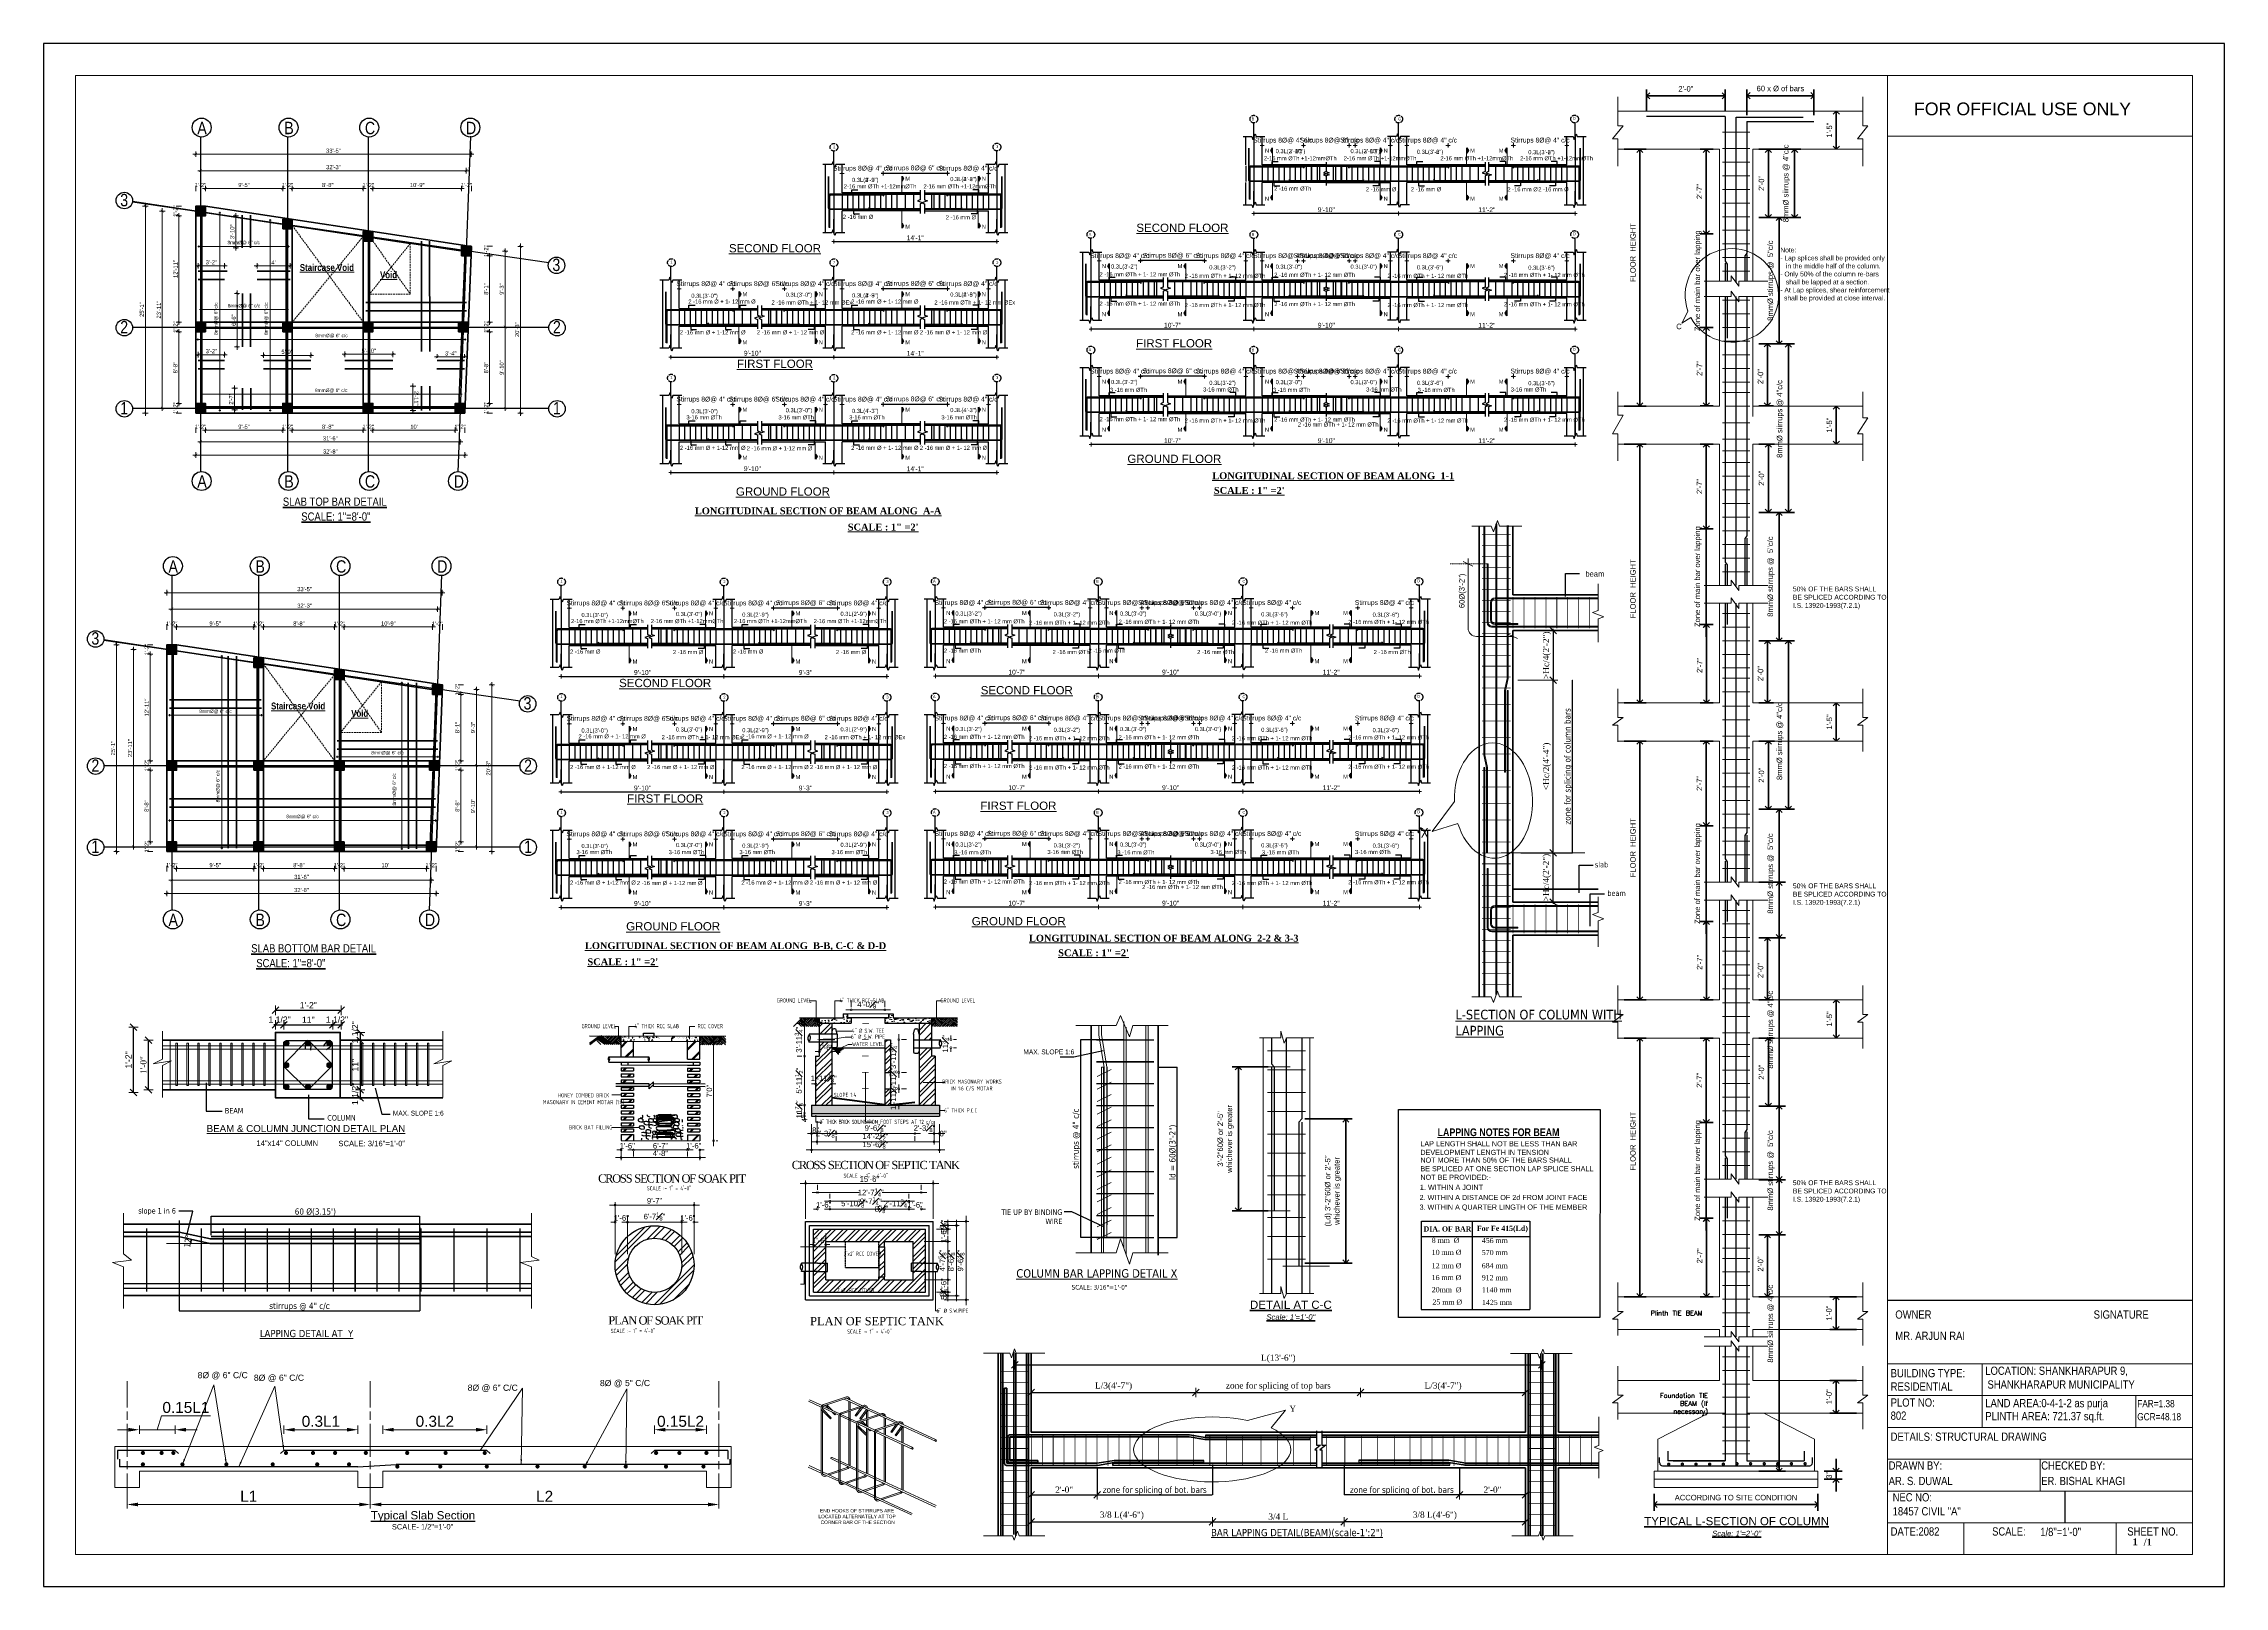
# Model space of a CAD drawing. Header units: inches. Extents: x 149715 to 156550, y -16726 to -14386.
# Drawn here: x 153373 to 156550, y -16634 to -14386 of the extents above; entities that cross this region are included whole.
import ezdxf
from ezdxf.enums import TextEntityAlignment as Align

# ---------------------------------------------------------------- set-up
doc = ezdxf.new("R2010")
doc.units = ezdxf.units.IN
doc.header["$LTSCALE"] = 0.5
doc.header["$MEASUREMENT"] = 0
doc.header["$PDMODE"] = 66
for name, pattern in [('ACAD_ISO02W100', [15, 12, -3]), ('ACAD_ISO08W100', [36, 24, -3, 6, -3]), ('HIDDEN', [0.375, 0.25, -0.125])]:
    doc.linetypes.add(name, pattern=pattern)
for name, color, linetype in [('1', 1, 'Continuous'), ('A-Wall', 7, 'Continuous'), ('OUTLINE', 116, 'Continuous'), ('REBARS', 5, 'Continuous'), ('STIRRUP', 10, 'Continuous')]:
    doc.layers.add(name, color=color, linetype=linetype)
for name, color, linetype, lineweight in [('BAR', 5, 'Continuous', 40), ('beam', 54, 'Continuous', 20), ('C-COLUMN', 1, 'Continuous', 50), ('colfill', 21, 'Continuous', 0), ('column rod', 1, 'Continuous', 50), ('concrete', 8, 'Continuous', 9), ('D-DIM', 50, 'Continuous', 18), ('DIM', 4, 'Continuous', 5), ('DIM 1-100', 4, 'Continuous', 13), ('DIM_LINE', 165, 'Continuous', 15), ('dimension', 100, 'Continuous', 13), ('Dimensions', 62, 'Continuous', 13), ('DIMSTR', 5, 'Continuous', 13), ('ele light', 7, 'Continuous', 25), ('ELE1', 3, 'Continuous', 9), ('HACTH', 253, 'Continuous', 9), ('hatch', 9, 'Continuous', 5), ('HATCH1', 4, 'ACAD_ISO02W100', 13), ('rcc bar', 2, 'Continuous', 20), ('RCC LINE', 200, 'Continuous', 18), ('REN-1', 212, 'Continuous', 30), ('SHEETS', 7, 'Continuous', 60), ('ST-REINFOR', 201, 'Continuous', 40), ('STIRRUPS', 14, 'Continuous', 18), ('sxdcf', 8, 'ACAD_ISO08W100', 20), ('temp-partn', 214, 'Continuous', 15), ('TEX', 210, 'Continuous', 25), ('TEXT', 220, 'Continuous', 9), ('Text 0.200', 122, 'Continuous', 20), ('Text-100.w', 254, 'Continuous', 9), ('texts', 152, 'Continuous', 35), ('tile', 21, 'Continuous', 9), ('Toilet', 7, 'Continuous', 25), ('TRENCH', 1, 'Continuous', 35), ('wall', 1, 'Continuous', 40), ('window', 4, 'Continuous', 13)]:
    doc.layers.add(name, color=color, linetype=linetype, lineweight=lineweight)
doc.styles.add('1.8', font='times.ttf', dxfattribs={"width": 0.8, "height": 6})
doc.styles.add('AERIAL', font='arial.ttf')
doc.styles.add('arial', font='arial.ttf')
doc.styles.add('Capt 1', font='arial.ttf', dxfattribs={"height": 12})
doc.styles.add('int text 1in-4ft', font='trebuc.ttf', dxfattribs={"height": 3.5})
doc.styles.add('Labels', font='arial.ttf', dxfattribs={"height": 8})
doc.styles.add('ordinary', font='ARIALN.TTF')
doc.styles.add('PRABIN', font='BKANT.TTF', dxfattribs={"height": 8})
doc.styles.add('S2', font='txt.shx', dxfattribs={"height": 3})
doc.styles.get("Standard").update_dxf_attribs({"font": 'arial.ttf'})
doc.styles.add('style1', font='arial.ttf', dxfattribs={"height": 7})
doc.styles.add('TAHOMA', font='tahoma.ttf', dxfattribs={"height": 9})
doc.styles.add('technical', font='technic_.ttf', dxfattribs={"height": 6.5})
doc.styles.add('Text', font='GOTHIC.TTF', dxfattribs={"height": 6})
doc.styles.add('times new roman', font='times.ttf', dxfattribs={"height": 9})
doc.dimstyles.new('1 by 96', dxfattribs={"dimtxt": 6, "dimasz": 4, "dimexe": 4, "dimexo": 4, "dimgap": 2, "dimtad": 1, "dimdec": 0, "dimzin": 0, "dimdsep": 46, "dimlunit": 4, "dimtxsty": 'Standard', "dimblk": 'ARCHTICK', "dimcen": 0, "dimdle": 4, "dimadec": 0, "dimazin": 0, "dimtfac": 1, "dimtdec": 0, "dimtix": 1, "dimtofl": 0, "dimtmove": 1, "dimatfit": 3, "dimldrblk": 'ARCHTICK', "dimfxl": 4, "dimfxlon": 1, "dimtolj": 1, "dimtzin": 0, "dimlwd": -1, "dimlwe": -1, "dimarcsym": 0})
doc.dimstyles.new('1.4', dxfattribs={"dimscale": 0, "dimtxt": 6, "dimasz": 0.5, "dimexe": 2, "dimexo": 9, "dimgap": 2, "dimtad": 1, "dimdec": 0, "dimlfac": 0.5, "dimzin": 3, "dimdsep": 46, "dimlunit": 4, "dimtxsty": '1.8', "dimblk": 'DIM', "dimcen": 3, "dimdle": 3, "dimse1": 1, "dimse2": 1, "dimclrd": 256, "dimclre": 256, "dimclrt": 7, "dimadec": 1, "dimazin": 2, "dimtfac": 1, "dimtdec": 0, "dimtix": 1, "dimtofl": 0, "dimtmove": 2, "dimatfit": 3, "dimldrblk": 'ARW', "dimfxl": 2, "dimfrac": 2, "dimtolj": 2, "dimtzin": 0, "dimarcsym": 0})
doc.dimstyles.new('ARROW', dxfattribs={"dimscale": 96, "dimtxt": 9, "dimasz": 0.125, "dimexe": 0.078125, "dimexo": 0.09375, "dimgap": 0.03125, "dimtad": 1, "dimdec": 0, "dimzin": 3, "dimdsep": 46, "dimlunit": 4, "dimtxsty": 'TAHOMA', "dimcen": 0.09375, "dimclrd": 256, "dimclre": 256, "dimclrt": 256, "dimadec": 0, "dimazin": 0, "dimtfac": 1, "dimtdec": 0, "dimtmove": 0, "dimatfit": 3, "dimfxl": 1, "dimfrac": 2, "dimtolj": 1, "dimtzin": 0, "dimarcsym": 0})
doc.dimstyles.new('Copy of Niranjan', dxfattribs={"dimtxt": 4, "dimasz": 4, "dimexe": 1.5, "dimexo": 0, "dimgap": 1, "dimtad": 1, "dimdec": 0, "dimzin": 0, "dimdsep": 46, "dimlunit": 3, "dimtxsty": 'Standard', "dimcen": 0.09, "dimclrd": 7, "dimclre": 256, "dimclrt": 7, "dimadec": 0, "dimazin": 0, "dimtfac": 0.333333, "dimtdec": 0, "dimtmove": 1, "dimatfit": 1, "dimfxl": 1.5, "dimfxlon": 1, "dimtolj": 1, "dimtzin": 0, "dimlwd": -1, "dimlwe": -1, "dimarcsym": 0})
doc.dimstyles.new("Copy of S-2'", dxfattribs={"dimscale": 96, "dimtxt": 9, "dimasz": 0.09375, "dimexe": 0.09375, "dimexo": 0.09375, "dimgap": 0.0625, "dimtad": 1, "dimdec": 0, "dimlfac": 0.25, "dimzin": 3, "dimdsep": 46, "dimlunit": 3, "dimtxsty": 'PRABIN', "dimblk": 'OPEN90', "dimcen": 0.09375, "dimdle": 0.09375, "dimclrd": 256, "dimclre": 34, "dimclrt": 256, "dimadec": 0, "dimazin": 1, "dimtfac": 1, "dimtdec": 0, "dimtix": 1, "dimtmove": 0, "dimatfit": 3, "dimldrblk": 'DOTSMALL', "dimfxl": 1, "dimtolj": 1, "dimtzin": 1, "dimarcsym": 0})
doc.dimstyles.new('dim 1in-4ft', dxfattribs={"dimscale": 0.5, "dimtxt": 3.5, "dimasz": 3, "dimexe": 6, "dimexo": 12, "dimgap": 1, "dimtad": 1, "dimzin": 0, "dimdsep": 46, "dimlunit": 4, "dimtxsty": 'int text 1in-4ft', "dimblk": 'DOT', "dimcen": 4, "dimdle": 6, "dimclrt": 7, "dimadec": 0, "dimazin": 0, "dimtfac": 1, "dimtofl": 0, "dimtmove": 0, "dimatfit": 3, "dimfxl": 7, "dimfxlon": 1, "dimtolj": 1, "dimtzin": 0, "dimarcsym": 0})
doc.dimstyles.new('dim stirrups', dxfattribs={"dimscale": 0.04, "dimtxt": 60, "dimasz": 48.5, "dimexe": 19.6875, "dimexo": 0, "dimgap": 18.3125, "dimtad": 1, "dimdec": 0, "dimzin": 0, "dimdsep": 46, "dimlunit": 3, "dimtxsty": 'Standard', "dimcen": 0.15, "dimdle": 0.15, "dimclrd": 256, "dimclrt": 1, "dimazin": 1, "dimtfac": 1, "dimtdec": 0, "dimtofl": 0, "dimtmove": 1, "dimatfit": 2, "dimfxl": 19.6875, "dimfxlon": 1, "dimtolj": 1, "dimtzin": 0, "dimlwd": -1, "dimlwe": -1, "dimarcsym": 0})
doc.dimstyles.new("gan1'", dxfattribs={"dimscale": 96, "dimtxt": 0.09375, "dimasz": 0.012, "dimexe": 0.09375, "dimexo": 0.15625, "dimgap": 0.03, "dimtad": 1, "dimdec": 1, "dimlfac": 0.125, "dimzin": 3, "dimdsep": 46, "dimlunit": 4, "dimtxsty": 'times new roman', "dimblk": 'gg', "dimcen": 0.09375, "dimdle": 0.09375, "dimse1": 1, "dimse2": 1, "dimclre": 34, "dimadec": 0, "dimazin": 0, "dimtfac": 1, "dimtdec": 1, "dimtix": 1, "dimtmove": 0, "dimatfit": 3, "dimfxl": 1, "dimfrac": 2, "dimtolj": 1, "dimtzin": 1, "dimarcsym": 0})
doc.dimstyles.new("gan2'", dxfattribs={"dimscale": 96, "dimtxt": 0.09375, "dimasz": 0.012, "dimexe": 0.09375, "dimexo": 0.15625, "dimgap": 0.03, "dimtad": 1, "dimdec": 1, "dimlfac": 0.25, "dimzin": 3, "dimdsep": 46, "dimlunit": 4, "dimtxsty": 'times new roman', "dimblk": 'gg', "dimcen": 0.09375, "dimdle": 0.09375, "dimse1": 1, "dimse2": 1, "dimclre": 34, "dimadec": 0, "dimazin": 0, "dimtfac": 1, "dimtdec": 1, "dimtix": 1, "dimtmove": 0, "dimatfit": 3, "dimfxl": 1, "dimfrac": 2, "dimtolj": 1, "dimtzin": 1, "dimarcsym": 0})
doc.dimstyles.new('Ronika', dxfattribs={"dimtxt": 8, "dimasz": 6, "dimexe": 4, "dimexo": 16, "dimgap": 2, "dimtad": 1, "dimdec": 3, "dimzin": 3, "dimdsep": 46, "dimlunit": 4, "dimtxsty": 'style1', "dimblk": 'DOTSMALL', "dimcen": 2, "dimdle": 8, "dimclrd": 256, "dimclre": 7, "dimclrt": 256, "dimadec": 0, "dimazin": 0, "dimtfac": 0.75, "dimtdec": 3, "dimtix": 1, "dimtofl": 0, "dimtmove": 2, "dimatfit": 3, "dimfxl": 1, "dimfrac": 1, "dimtolj": 1, "dimtzin": 0, "dimlwd": 13, "dimlwe": 13, "dimarcsym": 0})
doc.dimstyles.new('S8', dxfattribs={"dimtxt": 5, "dimasz": 1, "dimexe": 6, "dimexo": 18, "dimgap": 1.9375, "dimtad": 1, "dimdec": 0, "dimzin": 3, "dimdsep": 46, "dimlunit": 4, "dimtxsty": 'Standard', "dimblk": 'dot 2', "dimcen": 12, "dimse1": 1, "dimse2": 1, "dimclrd": 1, "dimclre": 1, "dimclrt": 256, "dimadec": 0, "dimazin": 0, "dimtfac": 0.75, "dimtdec": 0, "dimtix": 1, "dimtmove": 1, "dimatfit": 3, "dimldrblk": 'DOT', "dimfxl": 1, "dimtolj": 1, "dimtzin": 0, "dimlwd": 9, "dimlwe": 9, "dimarcsym": 0})
pattern_1 = [(50, (-304825.981, 177459.022), (12.9106833, -1.1295384), [1.35, -14.85]), (355, (-304825.981, 177459.022), (-2.497524, 13.5394584), [1.08, -11.88]), (100.4514, (-304824.906, 177458.928), (10.4131689, 12.4099118), [1.1473234, -12.620558]), (46.1842, (-304825.981, 177462.622), (19.2103389, -2.9793423), [2.025, -22.275]), (96.6356, (-304824.38, 177462.374), (16.8239287, 17.5341217), [1.7209852, -18.930834]), (351.1842, (-304825.981, 177462.622), (16.823915, 17.5341348), [1.62, -17.82]), (21, (-304824.181, 177461.722), (10.74432694, -7.24714003), [1.35, -14.85]), (326, (-304824.181, 177461.722), (4.379676, 13.0527008), [1.08, -11.88]), (71.4514, (-304823.286, 177461.118), (15.1240073, 5.8055489), [1.1473234, -12.620558]), (37.5, (-304825.9814, 177459.022), (0.2188774, 5.99208937), [0, -11.736, 0, -12.06, 0, -11.925]), (7.5, (-304825.9814, 177459.022), (4.73525167, 7.09941081), [0, -6.876, 0, -11.466, 0, -4.545]), (327.5, (-304829.9954, 177459.022), (9.60880385, -0.40598769), [0, -4.5, 0, -14.04, 0, -18.63]), (317.5, (-304831.7954, 177459.022), (10.49735105, 1.8018897), [0, -5.85, 0, -9.324, 0, -13.23])]
pattern_2 = [(45, (-304825.981, 177459.022), (-8.8388348, 8.8388348), []), (45, (-304825.981, 177465.272), (-8.8388348, 8.8388348), [])]
pattern_3 = [(45, (-304825.981, 177459.022), (-7.9549513, 7.9549513), []), (45, (-304820.678, 177459.022), (-7.9549513, 7.9549513), [])]

# ---------------------------------------------------------------- blocks, each defined once
blk = doc.blocks.new('*D73')
at = {"layer": 'Defpoints', "color": 0, "lineweight": -3, "transparency": 16777216}
for p in [(81384, 74775.6), (81446, 74775.6), (81446, 74487.8)]:
    blk.add_point(p, dxfattribs=at)
at = {"layer": 'DIM', "color": 0, "lineweight": -2, "transparency": 16777216}
for p, q in [((81445.8, 74775.6), (81383.9, 74775.6)), ((81384, 74487.9), (81384, 74775.5)), ((81445.8, 74487.8), (81383.9, 74487.8))]:
    blk.add_line(p, q, dxfattribs=at)
at = {"layer": 'DIM', "color": 0, "lineweight": -3, "transparency": 16777216}
for points in [[(81384, 74775.5), (81384, 74775.5), (81384, 74775.6)], [(81384, 74487.9), (81384, 74487.9), (81384, 74487.8)]]:
    blk.add_solid(points, dxfattribs=at)
at = {"layer": 'DIM', "color": 7, "transparency": 16777216, "insert": (81378, 74631.7), "char_height": 9, "attachment_point": 5, "rotation": 90, "style": 'TAHOMA'}
blk.add_mtext('\\A1;stirrups @ 4" c/c', dxfattribs=at)
blk = doc.blocks.new('*D74')
at = {"layer": 'Defpoints', "color": 0, "lineweight": -3, "transparency": 16777216}
for p in [(81497.1, 74736), (81524.4, 74736), (81497.1, 74487.6)]:
    blk.add_point(p, dxfattribs=at)
at = {"layer": 'DIM', "color": 0, "lineweight": -2, "transparency": 16777216}
for p, q in [((81497.3, 74736), (81524.4, 74736)), ((81524.4, 74487.7), (81524.4, 74735.9)), ((81497.3, 74487.6), (81524.4, 74487.6))]:
    blk.add_line(p, q, dxfattribs=at)
at = {"layer": 'DIM', "color": 0, "lineweight": -3, "transparency": 16777216}
for points in [[(81524.3, 74735.9), (81524.4, 74735.9), (81524.4, 74736)], [(81524.3, 74487.7), (81524.4, 74487.7), (81524.4, 74487.6)]]:
    blk.add_solid(points, dxfattribs=at)
at = {"layer": 'DIM', "color": 7, "transparency": 16777216, "insert": (81518.4, 74611.8), "char_height": 9, "attachment_point": 5, "rotation": 90, "style": 'TAHOMA'}
blk.add_mtext('\\A1;ld = 60%%C(3\'-2")', dxfattribs=at)
blk = doc.blocks.new('_DOTSMALL')
at = {"color": 0, "linetype": 'ByBlock', "const_width": 0.5}
blk.add_lwpolyline([(-0.0625, 0, 1), (0.0625, 0, 1)], format="xyb", close=True, dxfattribs=at)
blk = doc.blocks.new('*D81')
at = {"layer": 'Defpoints', "color": 0, "transparency": 16777216}
for p in [(-176301.2, 44057), (-176319.2, 43994.2), (-176301.2, 43994.1)]:
    blk.add_point(p, dxfattribs=at)
at = {"layer": 'DIM_LINE', "lineweight": 13, "transparency": 16777216}
for p, q in [((-176319.2, 44057), (-176325.2, 44057)), ((-176301.2, 44057), (-176295.2, 44057))]:
    blk.add_line(p, q, dxfattribs=at)
at = {"layer": 'DIM_LINE', "color": 7, "lineweight": 13, "transparency": 16777216}
for p, q in [((-176319.2, 44010.2), (-176319.2, 44061)), ((-176301.2, 44010.1), (-176301.2, 44061))]:
    blk.add_line(p, q, dxfattribs=at)
at = {"layer": 'DIM_LINE', "lineweight": 13, "transparency": 16777216, "xscale": 6, "yscale": 6, "zscale": 6}
blk.add_blockref('_DOTSMALL', (-176319.2, 44057), dxfattribs=at)
at = {"layer": 'DIM_LINE', "lineweight": 13, "transparency": 16777216, "xscale": 6, "yscale": 6, "zscale": 6, "rotation": 180}
blk.add_blockref('_DOTSMALL', (-176301.2, 44057), dxfattribs=at)
at = {"layer": 'DIM_LINE', "transparency": 16777216, "insert": (-176310.2, 44063.1), "char_height": 8, "attachment_point": 5, "style": 'style1'}
blk.add_mtext('\\A1;1\'-6"', dxfattribs=at)
blk = doc.blocks.new('*D82')
at = {"layer": 'Defpoints', "color": 0, "transparency": 16777216}
for p in [(-176301.3, 44050.5), (-176222.2, 44057), (-176222.2, 44050.5)]:
    blk.add_point(p, dxfattribs=at)
at = {"layer": 'DIM_LINE', "lineweight": 13, "transparency": 16777216}
blk.add_line((-176309.3, 44057), (-176214.2, 44057), dxfattribs=at)
at = {"layer": 'DIM_LINE', "color": 7, "lineweight": 13, "transparency": 16777216}
for p, q in [((-176301.3, 44066.5), (-176301.3, 44061)), ((-176222.2, 44066.5), (-176222.2, 44061))]:
    blk.add_line(p, q, dxfattribs=at)
at = {"layer": 'DIM_LINE', "lineweight": 13, "transparency": 16777216, "xscale": 6, "yscale": 6, "zscale": 6, "rotation": 180}
blk.add_blockref('_DOTSMALL', (-176301.3, 44057), dxfattribs=at)
at = {"layer": 'DIM_LINE', "lineweight": 13, "transparency": 16777216, "xscale": 6, "yscale": 6, "zscale": 6}
blk.add_blockref('_DOTSMALL', (-176222.2, 44057), dxfattribs=at)
at = {"layer": 'DIM_LINE', "transparency": 16777216, "insert": (-176261.8, 44065.2), "char_height": 8, "attachment_point": 5, "style": 'style1'}
blk.add_mtext('\\A1;6\'-7{\\H0.750000x;\\S1#8;}"', dxfattribs=at)
blk = doc.blocks.new('*D83')
at = {"layer": 'Defpoints', "color": 0, "transparency": 16777216}
for p in [(-176204.2, 44057), (-176222.2, 43994.2), (-176204.2, 43994.2)]:
    blk.add_point(p, dxfattribs=at)
at = {"layer": 'DIM_LINE', "lineweight": 13, "transparency": 16777216}
for p, q in [((-176222.2, 44057), (-176228.2, 44057)), ((-176204.2, 44057), (-176198.2, 44057))]:
    blk.add_line(p, q, dxfattribs=at)
at = {"layer": 'DIM_LINE', "color": 7, "lineweight": 13, "transparency": 16777216}
for p, q in [((-176222.2, 44010.2), (-176222.2, 44061)), ((-176204.2, 44010.2), (-176204.2, 44061))]:
    blk.add_line(p, q, dxfattribs=at)
at = {"layer": 'DIM_LINE', "lineweight": 13, "transparency": 16777216, "xscale": 6, "yscale": 6, "zscale": 6}
blk.add_blockref('_DOTSMALL', (-176222.2, 44057), dxfattribs=at)
at = {"layer": 'DIM_LINE', "lineweight": 13, "transparency": 16777216, "xscale": 6, "yscale": 6, "zscale": 6, "rotation": 180}
blk.add_blockref('_DOTSMALL', (-176204.2, 44057), dxfattribs=at)
at = {"layer": 'DIM_LINE', "transparency": 16777216, "insert": (-176213.2, 44063.1), "char_height": 8, "attachment_point": 5, "style": 'style1'}
blk.add_mtext('\\A1;1\'-6"', dxfattribs=at)
blk = doc.blocks.new('*D84')
at = {"layer": 'Defpoints', "color": 0, "transparency": 16777216}
for p in [(-176204.2, 44081.9), (-176319.2, 43994.2), (-176204.2, 43994.2)]:
    blk.add_point(p, dxfattribs=at)
at = {"layer": 'DIM_LINE', "lineweight": 13, "transparency": 16777216}
blk.add_line((-176327.2, 44081.9), (-176196.2, 44081.9), dxfattribs=at)
at = {"layer": 'DIM_LINE', "color": 7, "lineweight": 13, "transparency": 16777216}
for p, q in [((-176319.2, 44010.2), (-176319.2, 44085.9)), ((-176204.2, 44010.2), (-176204.2, 44085.9))]:
    blk.add_line(p, q, dxfattribs=at)
at = {"layer": 'DIM_LINE', "lineweight": 13, "transparency": 16777216, "xscale": 6, "yscale": 6, "zscale": 6, "rotation": 180}
blk.add_blockref('_DOTSMALL', (-176319.2, 44081.9), dxfattribs=at)
at = {"layer": 'DIM_LINE', "lineweight": 13, "transparency": 16777216, "xscale": 6, "yscale": 6, "zscale": 6}
blk.add_blockref('_DOTSMALL', (-176204.2, 44081.9), dxfattribs=at)
at = {"layer": 'DIM_LINE', "transparency": 16777216, "insert": (-176261.7, 44088), "char_height": 8, "attachment_point": 5, "style": 'style1'}
blk.add_mtext('\\A1;9\'-7"', dxfattribs=at)
blk = doc.blocks.new('*D89')
at = {"layer": 'Defpoints', "color": 0, "transparency": 16777216}
for p in [(-176703.4, 44144.6), (-176552.1, 44149.4), (-176552.1, 44144.6)]:
    blk.add_point(p, dxfattribs=at)
at = {"layer": 'DIM_LINE', "lineweight": 13, "transparency": 16777216}
for p, q in [((-176711.4, 44149.4), (-176642.5, 44149.4)), ((-176544.1, 44149.4), (-176609, 44149.4))]:
    blk.add_line(p, q, dxfattribs=at)
at = {"layer": 'DIM_LINE', "color": 7, "lineweight": 13, "transparency": 16777216}
for p, q in [((-176703.4, 44160.6), (-176703.4, 44153.4)), ((-176552.1, 44160.6), (-176552.1, 44153.4))]:
    blk.add_line(p, q, dxfattribs=at)
at = {"layer": 'DIM_LINE', "lineweight": 13, "transparency": 16777216, "xscale": 6, "yscale": 6, "zscale": 6, "rotation": 180}
blk.add_blockref('_DOTSMALL', (-176703.4, 44149.4), dxfattribs=at)
at = {"layer": 'DIM_LINE', "lineweight": 13, "transparency": 16777216, "xscale": 6, "yscale": 6, "zscale": 6}
blk.add_blockref('_DOTSMALL', (-176552.1, 44149.4), dxfattribs=at)
at = {"layer": 'DIM_LINE', "transparency": 16777216, "insert": (-176625.8, 44149.4), "char_height": 8, "attachment_point": 5, "style": 'style1'}
blk.add_mtext('\\A1;12\'-7{\\H0.750000x;\\S1#4;}"', dxfattribs=at)
blk = doc.blocks.new('*D90')
at = {"layer": 'Defpoints', "color": 0, "transparency": 16777216}
for p in [(-176685.4, 44131.6), (-176570.1, 44136.6), (-176570.1, 44131.6)]:
    blk.add_point(p, dxfattribs=at)
at = {"layer": 'DIM_LINE', "color": 7, "lineweight": 13, "transparency": 16777216}
for p, q in [((-176685.4, 44147.6), (-176685.4, 44140.6)), ((-176570.1, 44147.6), (-176570.1, 44140.6))]:
    blk.add_line(p, q, dxfattribs=at)
at = {"layer": 'DIM_LINE', "lineweight": 13, "transparency": 16777216}
for p, q in [((-176693.4, 44136.6), (-176640.3, 44136.6)), ((-176562.1, 44136.6), (-176611.3, 44136.6))]:
    blk.add_line(p, q, dxfattribs=at)
at = {"layer": 'DIM_LINE', "lineweight": 13, "transparency": 16777216, "xscale": 6, "yscale": 6, "zscale": 6, "rotation": 180}
blk.add_blockref('_DOTSMALL', (-176685.4, 44136.6), dxfattribs=at)
at = {"layer": 'DIM_LINE', "lineweight": 13, "transparency": 16777216, "xscale": 6, "yscale": 6, "zscale": 6}
blk.add_blockref('_DOTSMALL', (-176570.1, 44136.6), dxfattribs=at)
at = {"layer": 'DIM_LINE', "transparency": 16777216, "insert": (-176625.8, 44136.6), "char_height": 8, "attachment_point": 5, "style": 'style1'}
blk.add_mtext('\\A1;9\'-7{\\H0.750000x;\\S1#4;}"', dxfattribs=at)
blk = doc.blocks.new('*D91')
at = {"layer": 'Defpoints', "color": 0, "transparency": 16777216}
for p in [(-176709.4, 44079.4), (-176709.4, 44073.4), (-176691.4, 44073.4)]:
    blk.add_point(p, dxfattribs=at)
at = {"layer": 'OUTLINE', "lineweight": 13, "transparency": 16777216}
for p, q in [((-176709.4, 44073.4), (-176715.4, 44073.4)), ((-176691.4, 44073.4), (-176685.4, 44073.4))]:
    blk.add_line(p, q, dxfattribs=at)
at = {"layer": 'OUTLINE', "color": 7, "lineweight": 13, "transparency": 16777216}
for p, q in [((-176691.4, 44089.4), (-176691.4, 44077.4)), ((-176709.4, 44063.4), (-176709.4, 44069.4))]:
    blk.add_line(p, q, dxfattribs=at)
at = {"layer": 'OUTLINE', "lineweight": 13, "transparency": 16777216, "xscale": 6, "yscale": 6, "zscale": 6}
blk.add_blockref('_DOTSMALL', (-176709.4, 44073.4), dxfattribs=at)
at = {"layer": 'OUTLINE', "lineweight": 13, "transparency": 16777216, "xscale": 6, "yscale": 6, "zscale": 6, "rotation": 180}
blk.add_blockref('_DOTSMALL', (-176691.4, 44073.4), dxfattribs=at)
at = {"layer": 'OUTLINE', "transparency": 16777216, "insert": (-176700.4, 44079.5), "char_height": 8, "attachment_point": 5, "style": 'style1'}
blk.add_mtext('\\A1;1\'-6"', dxfattribs=at)
blk = doc.blocks.new('*D92')
at = {"layer": 'Defpoints', "color": 0, "transparency": 16777216}
for p in [(-176564.1, 44078), (-176564.1, 44022.3), (-176513.4, 44022.3)]:
    blk.add_point(p, dxfattribs=at)
at = {"layer": 'DIM_LINE', "color": 7, "lineweight": 13, "transparency": 16777216}
for p, q in [((-176548.1, 44078), (-176509.4, 44078)), ((-176548.1, 44022.3), (-176509.4, 44022.3))]:
    blk.add_line(p, q, dxfattribs=at)
at = {"layer": 'DIM_LINE', "lineweight": 13, "transparency": 16777216}
blk.add_line((-176513.4, 44086), (-176513.4, 44014.3), dxfattribs=at)
at = {"layer": 'DIM_LINE', "lineweight": 13, "transparency": 16777216, "xscale": 6, "yscale": 6, "zscale": 6}
for p, rotation in [((-176513.4, 44078), 90), ((-176513.4, 44022.3), 270)]:
    blk.add_blockref('_DOTSMALL', p, dxfattribs=dict(at, rotation=rotation))
at = {"layer": 'DIM_LINE', "transparency": 16777216, "insert": (-176521.5, 44050.2), "char_height": 8, "attachment_point": 5, "rotation": 90, "style": 'style1'}
blk.add_mtext('\\A1;4\'-7{\\H0.750000x;\\S5#8;}"', dxfattribs=at)
blk = doc.blocks.new('*D93')
at = {"layer": 'Defpoints', "color": 0, "transparency": 16777216}
for p in [(-176540.7, 44101.4), (-176500.8, 44101.4), (-176540.7, 43999)]:
    blk.add_point(p, dxfattribs=at)
at = {"layer": 'DIM_LINE', "lineweight": 13, "transparency": 16777216}
blk.add_line((-176500.8, 43991), (-176500.8, 44109.4), dxfattribs=at)
at = {"layer": 'DIM_LINE', "color": 7, "lineweight": 13, "transparency": 16777216}
for p, q in [((-176524.7, 44101.4), (-176496.8, 44101.4)), ((-176524.7, 43999), (-176496.8, 43999))]:
    blk.add_line(p, q, dxfattribs=at)
at = {"layer": 'DIM_LINE', "lineweight": 13, "transparency": 16777216, "xscale": 6, "yscale": 6, "zscale": 6}
for p, rotation in [((-176500.8, 44101.4), 90), ((-176500.8, 43999), 270)]:
    blk.add_blockref('_DOTSMALL', p, dxfattribs=dict(at, rotation=rotation))
at = {"layer": 'DIM_LINE', "transparency": 16777216, "insert": (-176508.9, 44050.2), "char_height": 8, "attachment_point": 5, "rotation": 90, "style": 'style1'}
blk.add_mtext('\\A1;8\'-6{\\H0.750000x;\\S3#8;}"', dxfattribs=at)
blk = doc.blocks.new('*D94')
at = {"layer": 'Defpoints', "color": 0, "transparency": 16777216}
for p in [(-176564.1, 44022.3), (-176546.1, 44004.3), (-176513.4, 44004.3)]:
    blk.add_point(p, dxfattribs=at)
at = {"layer": 'DIM_LINE', "color": 7, "lineweight": 13, "transparency": 16777216}
for p, q in [((-176548.1, 44022.3), (-176509.4, 44022.3)), ((-176530.1, 44004.3), (-176509.4, 44004.3))]:
    blk.add_line(p, q, dxfattribs=at)
at = {"layer": 'DIM_LINE', "lineweight": 13, "transparency": 16777216}
for p, q in [((-176513.4, 44022.3), (-176513.4, 44028.3)), ((-176513.4, 44004.3), (-176513.4, 43998.3))]:
    blk.add_line(p, q, dxfattribs=at)
at = {"layer": 'DIM_LINE', "lineweight": 13, "transparency": 16777216, "xscale": 6, "yscale": 6, "zscale": 6}
for p, rotation in [((-176513.4, 44022.3), 270), ((-176513.4, 44004.3), 90)]:
    blk.add_blockref('_DOTSMALL', p, dxfattribs=dict(at, rotation=rotation))
at = {"layer": 'DIM_LINE', "transparency": 16777216, "insert": (-176519.5, 44013.3), "char_height": 8, "attachment_point": 5, "rotation": 90, "style": 'style1'}
blk.add_mtext('\\A1;1\'-6"', dxfattribs=at)
blk = doc.blocks.new('*D95')
at = {"layer": 'Defpoints', "color": 0, "transparency": 16777216}
for p in [(-176703.4, 44111.8), (-176685.4, 44125.3), (-176685.4, 44111.8)]:
    blk.add_point(p, dxfattribs=at)
at = {"layer": 'DIM_LINE', "lineweight": 13, "transparency": 16777216}
for p, q in [((-176703.4, 44125.3), (-176709.4, 44125.3)), ((-176685.4, 44125.3), (-176679.4, 44125.3))]:
    blk.add_line(p, q, dxfattribs=at)
at = {"layer": 'DIM_LINE', "color": 7, "lineweight": 13, "transparency": 16777216}
for p, q in [((-176703.4, 44127.8), (-176703.4, 44129.3)), ((-176685.4, 44127.8), (-176685.4, 44129.3))]:
    blk.add_line(p, q, dxfattribs=at)
at = {"layer": 'DIM_LINE', "lineweight": 13, "transparency": 16777216, "xscale": 6, "yscale": 6, "zscale": 6}
blk.add_blockref('_DOTSMALL', (-176703.4, 44125.3), dxfattribs=at)
at = {"layer": 'DIM_LINE', "lineweight": 13, "transparency": 16777216, "xscale": 6, "yscale": 6, "zscale": 6, "rotation": 180}
blk.add_blockref('_DOTSMALL', (-176685.4, 44125.3), dxfattribs=at)
at = {"layer": 'DIM_LINE', "transparency": 16777216, "insert": (-176694.4, 44131.4), "char_height": 8, "attachment_point": 5, "style": 'style1'}
blk.add_mtext('\\A1;1\'-6"', dxfattribs=at)
blk = doc.blocks.new('*D96')
at = {"layer": 'Defpoints', "color": 0, "transparency": 16777216}
for p in [(-176685.4, 44111.8), (-176614.5, 44125.3), (-176614.5, 44111.8)]:
    blk.add_point(p, dxfattribs=at)
at = {"layer": 'DIM_LINE', "lineweight": 13, "transparency": 16777216}
blk.add_line((-176693.4, 44125.3), (-176606.5, 44125.3), dxfattribs=at)
at = {"layer": 'DIM_LINE', "color": 7, "lineweight": 13, "transparency": 16777216}
for p, q in [((-176685.4, 44127.8), (-176685.4, 44129.3)), ((-176614.5, 44127.8), (-176614.5, 44129.3))]:
    blk.add_line(p, q, dxfattribs=at)
at = {"layer": 'DIM_LINE', "lineweight": 13, "transparency": 16777216, "xscale": 6, "yscale": 6, "zscale": 6, "rotation": 180}
blk.add_blockref('_DOTSMALL', (-176685.4, 44125.3), dxfattribs=at)
at = {"layer": 'DIM_LINE', "lineweight": 13, "transparency": 16777216, "xscale": 6, "yscale": 6, "zscale": 6}
blk.add_blockref('_DOTSMALL', (-176614.5, 44125.3), dxfattribs=at)
at = {"layer": 'DIM_LINE', "transparency": 16777216, "insert": (-176650, 44133.4), "char_height": 8, "attachment_point": 5, "style": 'style1'}
blk.add_mtext('\\A1;5\'-10{\\H0.750000x;\\S7#8;}"', dxfattribs=at)
blk = doc.blocks.new('*D97')
at = {"layer": 'Defpoints', "color": 0, "transparency": 16777216}
for p in [(-176614.5, 44111.8), (-176605.9, 44125.3), (-176605.9, 44111.8)]:
    blk.add_point(p, dxfattribs=at)
at = {"layer": 'DIM_LINE', "lineweight": 13, "transparency": 16777216}
blk.add_line((-176622.5, 44125.3), (-176597.9, 44125.3), dxfattribs=at)
at = {"layer": 'DIM_LINE', "color": 7, "lineweight": 13, "transparency": 16777216}
for p, q in [((-176614.5, 44127.8), (-176614.5, 44129.3)), ((-176605.9, 44127.8), (-176605.9, 44129.3))]:
    blk.add_line(p, q, dxfattribs=at)
at = {"layer": 'DIM_LINE', "lineweight": 13, "transparency": 16777216, "xscale": 6, "yscale": 6, "zscale": 6, "rotation": 180}
blk.add_blockref('_DOTSMALL', (-176614.5, 44125.3), dxfattribs=at)
at = {"layer": 'DIM_LINE', "lineweight": 13, "transparency": 16777216, "xscale": 6, "yscale": 6, "zscale": 6}
blk.add_blockref('_DOTSMALL', (-176605.9, 44125.3), dxfattribs=at)
at = {"layer": 'DIM_LINE', "transparency": 16777216, "insert": (-176610.2, 44125.3), "char_height": 8, "attachment_point": 5, "style": 'style1'}
blk.add_mtext('\\A1;8{\\H0.750000x;\\S5#8;}"', dxfattribs=at)
blk = doc.blocks.new('*D98')
at = {"layer": 'Defpoints', "color": 0, "transparency": 16777216}
for p in [(-176605.9, 44111.8), (-176570.1, 44125.3), (-176570.1, 44111.8)]:
    blk.add_point(p, dxfattribs=at)
at = {"layer": 'DIM_LINE', "lineweight": 13, "transparency": 16777216}
blk.add_line((-176613.9, 44125.3), (-176562.1, 44125.3), dxfattribs=at)
at = {"layer": 'DIM_LINE', "color": 7, "lineweight": 13, "transparency": 16777216}
for p, q in [((-176605.9, 44127.8), (-176605.9, 44129.3)), ((-176570.1, 44127.8), (-176570.1, 44129.3))]:
    blk.add_line(p, q, dxfattribs=at)
at = {"layer": 'DIM_LINE', "lineweight": 13, "transparency": 16777216, "xscale": 6, "yscale": 6, "zscale": 6, "rotation": 180}
blk.add_blockref('_DOTSMALL', (-176605.9, 44125.3), dxfattribs=at)
at = {"layer": 'DIM_LINE', "lineweight": 13, "transparency": 16777216, "xscale": 6, "yscale": 6, "zscale": 6}
blk.add_blockref('_DOTSMALL', (-176570.1, 44125.3), dxfattribs=at)
at = {"layer": 'DIM_LINE', "transparency": 16777216, "insert": (-176588, 44133.4), "char_height": 8, "attachment_point": 5, "style": 'style1'}
blk.add_mtext('\\A1;2\'-11{\\H0.750000x;\\S3#4;}"', dxfattribs=at)
blk = doc.blocks.new('*D99')
at = {"layer": 'Defpoints', "color": 0, "transparency": 16777216}
for p in [(-176570.1, 44111.8), (-176552.1, 44125.3), (-176552.1, 44111.8)]:
    blk.add_point(p, dxfattribs=at)
at = {"layer": 'DIM_LINE', "lineweight": 13, "transparency": 16777216}
for p, q in [((-176570.1, 44125.3), (-176576.1, 44125.3)), ((-176552.1, 44125.3), (-176546.1, 44125.3))]:
    blk.add_line(p, q, dxfattribs=at)
at = {"layer": 'DIM_LINE', "color": 7, "lineweight": 13, "transparency": 16777216}
for p, q in [((-176570.1, 44127.8), (-176570.1, 44129.3)), ((-176552.1, 44127.8), (-176552.1, 44129.3))]:
    blk.add_line(p, q, dxfattribs=at)
at = {"layer": 'DIM_LINE', "lineweight": 13, "transparency": 16777216, "xscale": 6, "yscale": 6, "zscale": 6}
blk.add_blockref('_DOTSMALL', (-176570.1, 44125.3), dxfattribs=at)
at = {"layer": 'DIM_LINE', "lineweight": 13, "transparency": 16777216, "xscale": 6, "yscale": 6, "zscale": 6, "rotation": 180}
blk.add_blockref('_DOTSMALL', (-176552.1, 44125.3), dxfattribs=at)
at = {"layer": 'DIM_LINE', "transparency": 16777216, "insert": (-176561.1, 44131.4), "char_height": 8, "attachment_point": 5, "style": 'style1'}
blk.add_mtext('\\A1;1\'-6"', dxfattribs=at)
blk = doc.blocks.new('*D100')
at = {"layer": 'Defpoints', "color": 0, "transparency": 16777216}
for p in [(-176564.1, 44078), (-176546.1, 44096), (-176513.4, 44078)]:
    blk.add_point(p, dxfattribs=at)
at = {"layer": 'DIM_LINE', "color": 7, "lineweight": 13, "transparency": 16777216}
for p, q in [((-176548.1, 44078), (-176509.4, 44078)), ((-176530.1, 44096), (-176509.4, 44096))]:
    blk.add_line(p, q, dxfattribs=at)
at = {"layer": 'DIM_LINE', "lineweight": 13, "transparency": 16777216}
for p, q in [((-176513.4, 44096), (-176513.4, 44102)), ((-176513.4, 44078), (-176513.4, 44072))]:
    blk.add_line(p, q, dxfattribs=at)
at = {"layer": 'DIM_LINE', "lineweight": 13, "transparency": 16777216, "xscale": 6, "yscale": 6, "zscale": 6}
for p, rotation in [((-176513.4, 44096), 270), ((-176513.4, 44078), 90)]:
    blk.add_blockref('_DOTSMALL', p, dxfattribs=dict(at, rotation=rotation))
at = {"layer": 'DIM_LINE', "transparency": 16777216, "insert": (-176519.5, 44087), "char_height": 8, "attachment_point": 5, "rotation": 90, "style": 'style1'}
blk.add_mtext('\\A1;1\'-6"', dxfattribs=at)
blk = doc.blocks.new('_Dot')
at = {"color": 0, "linetype": 'ByBlock', "lineweight": -2}
blk.add_line((-0.5, 0), (-1, 0), dxfattribs=at)
at = {"color": 0, "linetype": 'ByBlock', "const_width": 0.5}
blk.add_lwpolyline([(-0.25, 0, 1), (0.25, 0, 1)], format="xyb", close=True, dxfattribs=at)
blk = doc.blocks.new('*D119')
at = {"layer": 'Defpoints', "color": 0, "transparency": 16777216}
for p in [(-176534.8, 44107.3), (-176534.8, 43993), (-176486.9, 43993)]:
    blk.add_point(p, dxfattribs=at)
at = {"layer": 'DIM_LINE', "color": 7, "lineweight": 13, "transparency": 16777216}
for p, q in [((-176518.8, 44107.3), (-176482.9, 44107.3)), ((-176518.8, 43993), (-176482.9, 43993))]:
    blk.add_line(p, q, dxfattribs=at)
at = {"layer": 'DIM_LINE', "lineweight": 13, "transparency": 16777216}
blk.add_line((-176486.9, 44115.3), (-176486.9, 43985), dxfattribs=at)
at = {"layer": 'DIM_LINE', "lineweight": 13, "transparency": 16777216, "xscale": 6, "yscale": 6, "zscale": 6}
for p, rotation in [((-176486.9, 44107.3), 90), ((-176486.9, 43993), 270)]:
    blk.add_blockref('_DOTSMALL', p, dxfattribs=dict(at, rotation=rotation))
at = {"layer": 'DIM_LINE', "transparency": 16777216, "insert": (-176495.1, 44050.2), "char_height": 8, "attachment_point": 5, "rotation": 90, "style": 'style1'}
blk.add_mtext('\\A1;9\'-6{\\H0.750000x;\\S3#8;}"', dxfattribs=at)
blk = doc.blocks.new('*D120')
at = {"layer": 'Defpoints', "color": 0, "transparency": 16777216}
for p in [(-176534.8, 44162.7), (-176720.8, 44095), (-176534.8, 44095)]:
    blk.add_point(p, dxfattribs=at)
at = {"layer": 'DIM_LINE', "lineweight": 13, "transparency": 16777216}
blk.add_line((-176728.8, 44162.7), (-176526.8, 44162.7), dxfattribs=at)
at = {"layer": 'DIM_LINE', "color": 7, "lineweight": 13, "transparency": 16777216}
for p, q in [((-176720.8, 44111), (-176720.8, 44166.7)), ((-176534.8, 44111), (-176534.8, 44166.7))]:
    blk.add_line(p, q, dxfattribs=at)
at = {"layer": 'DIM_LINE', "lineweight": 13, "transparency": 16777216, "xscale": 6, "yscale": 6, "zscale": 6, "rotation": 180}
blk.add_blockref('_DOTSMALL', (-176720.8, 44162.7), dxfattribs=at)
at = {"layer": 'DIM_LINE', "lineweight": 13, "transparency": 16777216, "xscale": 6, "yscale": 6, "zscale": 6}
blk.add_blockref('_DOTSMALL', (-176534.8, 44162.7), dxfattribs=at)
at = {"layer": 'DIM_LINE', "transparency": 16777216, "insert": (-176627.8, 44168.7), "char_height": 8, "attachment_point": 5, "style": 'style1'}
blk.add_mtext('\\A1;15\'-6"', dxfattribs=at)
blk = doc.blocks.new('*D121')
at = {"layer": 'Defpoints', "color": 0, "transparency": 16777216}
for p in [(-176546.1, 44004.3), (-176540.7, 43999), (-176513.4, 43999)]:
    blk.add_point(p, dxfattribs=at)
at = {"layer": 'DIM_LINE', "lineweight": 13, "transparency": 16777216}
blk.add_line((-176513.4, 44012.3), (-176513.4, 43991), dxfattribs=at)
at = {"layer": 'DIM_LINE', "color": 7, "lineweight": 13, "transparency": 16777216}
for p, q in [((-176530.1, 44004.3), (-176509.4, 44004.3)), ((-176524.7, 43999), (-176509.4, 43999))]:
    blk.add_line(p, q, dxfattribs=at)
at = {"layer": 'DIM_LINE', "lineweight": 13, "transparency": 16777216, "xscale": 6, "yscale": 6, "zscale": 6}
for p, rotation in [((-176513.4, 44004.3), 90), ((-176513.4, 43999), 270)]:
    blk.add_blockref('_DOTSMALL', p, dxfattribs=dict(at, rotation=rotation))
at = {"layer": 'DIM_LINE', "transparency": 16777216, "insert": (-176519.3, 44002.7), "char_height": 8, "attachment_point": 5, "rotation": 90, "style": 'style1'}
blk.add_mtext('\\A1;5{\\H0.750000x;\\S3#8;}"', dxfattribs=at)
blk = doc.blocks.new('*D122')
at = {"layer": 'Defpoints', "color": 0, "transparency": 16777216}
for p in [(-176546.1, 44096), (-176540.7, 44101.4), (-176513.4, 44101.4)]:
    blk.add_point(p, dxfattribs=at)
at = {"layer": 'DIM_LINE', "lineweight": 13, "transparency": 16777216}
blk.add_line((-176513.4, 44088), (-176513.4, 44109.4), dxfattribs=at)
at = {"layer": 'DIM_LINE', "color": 7, "lineweight": 13, "transparency": 16777216}
for p, q in [((-176530.1, 44096), (-176509.4, 44096)), ((-176524.7, 44101.4), (-176509.4, 44101.4))]:
    blk.add_line(p, q, dxfattribs=at)
at = {"layer": 'DIM_LINE', "lineweight": 13, "transparency": 16777216, "xscale": 6, "yscale": 6, "zscale": 6}
for p, rotation in [((-176513.4, 44101.4), 90), ((-176513.4, 44096), 270)]:
    blk.add_blockref('_DOTSMALL', p, dxfattribs=dict(at, rotation=rotation))
at = {"layer": 'DIM_LINE', "transparency": 16777216, "insert": (-176519.2, 44100.2), "char_height": 8, "attachment_point": 5, "rotation": 90, "style": 'style1'}
blk.add_mtext('\\A1;5{\\H0.750000x;\\S3#8;}"', dxfattribs=at)
blk = doc.blocks.new('*D85')
at = {"layer": 'Defpoints', "color": 0, "transparency": 16777216}
for p in [(-176424.9, 43597.2), (-176309.9, 43596.9), (-176309.9, 43568.2)]:
    blk.add_point(p, dxfattribs=at)
at = {"layer": 'DIM_LINE', "lineweight": 13, "transparency": 16777216}
blk.add_line((-176432.9, 43568.2), (-176301.9, 43568.2), dxfattribs=at)
at = {"layer": 'DIM_LINE', "color": 7, "lineweight": 13, "transparency": 16777216}
for p, q in [((-176424.9, 43581.2), (-176424.9, 43564.2)), ((-176309.9, 43580.9), (-176309.9, 43564.2))]:
    blk.add_line(p, q, dxfattribs=at)
at = {"layer": 'DIM_LINE', "lineweight": 13, "transparency": 16777216, "xscale": 6, "yscale": 6, "zscale": 6, "rotation": 180}
blk.add_blockref('_DOTSMALL', (-176424.9, 43568.2), dxfattribs=at)
at = {"layer": 'DIM_LINE', "lineweight": 13, "transparency": 16777216, "xscale": 6, "yscale": 6, "zscale": 6}
blk.add_blockref('_DOTSMALL', (-176309.9, 43568.2), dxfattribs=at)
at = {"layer": 'DIM_LINE', "transparency": 16777216, "insert": (-176367.4, 43574.3), "char_height": 8, "attachment_point": 5, "style": 'style1'}
blk.add_mtext("\\A1;4'-8''", dxfattribs=at)
blk = doc.blocks.new('*D86')
at = {"layer": 'Defpoints', "color": 0, "transparency": 16777216}
for p in [(-176424.9, 43585.8), (-176406.9, 43585.8), (-176406.9, 43579.2)]:
    blk.add_point(p, dxfattribs=at)
at = {"layer": 'DIM_LINE', "lineweight": 13, "transparency": 16777216}
for p, q in [((-176424.9, 43579.2), (-176430.9, 43579.2)), ((-176406.9, 43579.2), (-176400.9, 43579.2))]:
    blk.add_line(p, q, dxfattribs=at)
at = {"layer": 'DIM_LINE', "color": 7, "lineweight": 13, "transparency": 16777216}
for p, q in [((-176424.9, 43569.8), (-176424.9, 43575.2)), ((-176406.9, 43569.8), (-176406.9, 43575.2))]:
    blk.add_line(p, q, dxfattribs=at)
at = {"layer": 'DIM_LINE', "lineweight": 13, "transparency": 16777216, "xscale": 6, "yscale": 6, "zscale": 6}
blk.add_blockref('_DOTSMALL', (-176424.9, 43579.2), dxfattribs=at)
at = {"layer": 'DIM_LINE', "lineweight": 13, "transparency": 16777216, "xscale": 6, "yscale": 6, "zscale": 6, "rotation": 180}
blk.add_blockref('_DOTSMALL', (-176406.9, 43579.2), dxfattribs=at)
at = {"layer": 'DIM_LINE', "transparency": 16777216, "insert": (-176415.9, 43585.3), "char_height": 8, "attachment_point": 5, "style": 'style1'}
blk.add_mtext('\\A1;1\'-6"', dxfattribs=at)
blk = doc.blocks.new('*D87')
at = {"layer": 'Defpoints', "color": 0, "transparency": 16777216}
for p in [(-176328, 43585.8), (-176310, 43585.8), (-176310, 43579.2)]:
    blk.add_point(p, dxfattribs=at)
at = {"layer": 'DIM_LINE', "lineweight": 13, "transparency": 16777216}
for p, q in [((-176328, 43579.2), (-176334, 43579.2)), ((-176310, 43579.2), (-176304, 43579.2))]:
    blk.add_line(p, q, dxfattribs=at)
at = {"layer": 'DIM_LINE', "color": 7, "lineweight": 13, "transparency": 16777216}
for p, q in [((-176328, 43569.8), (-176328, 43575.2)), ((-176310, 43569.8), (-176310, 43575.2))]:
    blk.add_line(p, q, dxfattribs=at)
at = {"layer": 'DIM_LINE', "lineweight": 13, "transparency": 16777216, "xscale": 6, "yscale": 6, "zscale": 6}
blk.add_blockref('_DOTSMALL', (-176328, 43579.2), dxfattribs=at)
at = {"layer": 'DIM_LINE', "lineweight": 13, "transparency": 16777216, "xscale": 6, "yscale": 6, "zscale": 6, "rotation": 180}
blk.add_blockref('_DOTSMALL', (-176310, 43579.2), dxfattribs=at)
at = {"layer": 'DIM_LINE', "transparency": 16777216, "insert": (-176319, 43585.3), "char_height": 8, "attachment_point": 5, "style": 'style1'}
blk.add_mtext('\\A1;1\'-6"', dxfattribs=at)
blk = doc.blocks.new('*D88')
at = {"layer": 'Defpoints', "color": 0, "transparency": 16777216}
for p in [(-176300, 43737.4), (-176290.1, 43737.4), (-176300, 43592.7)]:
    blk.add_point(p, dxfattribs=at)
at = {"layer": 'DIM_LINE', "lineweight": 13, "transparency": 16777216}
blk.add_line((-176290.1, 43584.7), (-176290.1, 43745.4), dxfattribs=at)
at = {"layer": 'DIM_LINE', "color": 7, "lineweight": 13, "transparency": 16777216}
for p, q in [((-176284, 43737.4), (-176286.1, 43737.4)), ((-176284, 43592.7), (-176286.1, 43592.7))]:
    blk.add_line(p, q, dxfattribs=at)
at = {"layer": 'DIM_LINE', "lineweight": 13, "transparency": 16777216, "xscale": 6, "yscale": 6, "zscale": 6}
for p, rotation in [((-176290.1, 43737.4), 90), ((-176290.1, 43592.7), 270)]:
    blk.add_blockref('_DOTSMALL', p, dxfattribs=dict(at, rotation=rotation))
at = {"layer": 'DIM_LINE', "transparency": 16777216, "insert": (-176296.2, 43665), "char_height": 8, "attachment_point": 5, "rotation": 90, "style": 'style1'}
blk.add_mtext('\\A1;7\'0"', dxfattribs=at)
blk = doc.blocks.new('*D123')
at = {"layer": 'Defpoints', "color": 0, "transparency": 16777216}
for p in [(-176406.9, 43592.9), (-176328, 43592.7), (-176328, 43579.2)]:
    blk.add_point(p, dxfattribs=at)
at = {"layer": 'DIM_LINE', "lineweight": 13, "transparency": 16777216}
blk.add_line((-176414.9, 43579.2), (-176320, 43579.2), dxfattribs=at)
at = {"layer": 'DIM_LINE', "color": 7, "lineweight": 13, "transparency": 16777216}
for p, q in [((-176406.9, 43576.9), (-176406.9, 43575.2)), ((-176328, 43576.7), (-176328, 43575.2))]:
    blk.add_line(p, q, dxfattribs=at)
at = {"layer": 'DIM_LINE', "lineweight": 13, "transparency": 16777216, "xscale": 6, "yscale": 6, "zscale": 6, "rotation": 180}
blk.add_blockref('_DOTSMALL', (-176406.9, 43579.2), dxfattribs=at)
at = {"layer": 'DIM_LINE', "lineweight": 13, "transparency": 16777216, "xscale": 6, "yscale": 6, "zscale": 6}
blk.add_blockref('_DOTSMALL', (-176328, 43579.2), dxfattribs=at)
at = {"layer": 'DIM_LINE', "transparency": 16777216, "insert": (-176367.4, 43585.3), "char_height": 8, "attachment_point": 5, "style": 'style1'}
blk.add_mtext('\\A1;6\'-7"', dxfattribs=at)
blk = doc.blocks.new('*D101')
at = {"layer": 'Defpoints', "color": 0, "transparency": 16777216}
for p in [(-176661.3, 43756.4), (-176656.3, 43756.4), (-176661.3, 43708.6)]:
    blk.add_point(p, dxfattribs=at)
at = {"layer": 'DIM_LINE', "lineweight": 13, "transparency": 16777216}
blk.add_line((-176656.3, 43700.6), (-176656.3, 43764.4), dxfattribs=at)
at = {"layer": 'DIM_LINE', "color": 7, "lineweight": 13, "transparency": 16777216}
for p, q in [((-176645.3, 43756.4), (-176652.3, 43756.4)), ((-176645.3, 43708.6), (-176652.3, 43708.6))]:
    blk.add_line(p, q, dxfattribs=at)
at = {"layer": 'DIM_LINE', "lineweight": 13, "transparency": 16777216, "xscale": 6, "yscale": 6, "zscale": 6}
for p, rotation in [((-176656.3, 43756.4), 90), ((-176656.3, 43708.6), 270)]:
    blk.add_blockref('_DOTSMALL', p, dxfattribs=dict(at, rotation=rotation))
at = {"layer": 'DIM_LINE', "transparency": 16777216, "insert": (-176664.4, 43732.5), "char_height": 8, "attachment_point": 5, "rotation": 90, "style": 'style1'}
blk.add_mtext('\\A1;3\'-11{\\H0.750000x;\\S3#4;}"', dxfattribs=at)
blk = doc.blocks.new('*D102')
at = {"layer": 'Defpoints', "color": 0, "transparency": 16777216}
for p in [(-176661.3, 43708.6), (-176656.3, 43708.6), (-176661.3, 43684.8)]:
    blk.add_point(p, dxfattribs=at)
at = {"layer": 'DIM_LINE', "lineweight": 13, "transparency": 16777216}
for p, q in [((-176656.3, 43708.6), (-176656.3, 43714.6)), ((-176656.3, 43684.8), (-176656.3, 43678.8))]:
    blk.add_line(p, q, dxfattribs=at)
at = {"layer": 'DIM_LINE', "color": 7, "lineweight": 13, "transparency": 16777216}
for p, q in [((-176645.3, 43708.6), (-176652.3, 43708.6)), ((-176645.3, 43684.8), (-176652.3, 43684.8))]:
    blk.add_line(p, q, dxfattribs=at)
at = {"layer": 'DIM_LINE', "lineweight": 13, "transparency": 16777216, "xscale": 6, "yscale": 6, "zscale": 6}
for p, rotation in [((-176656.3, 43708.6), 270), ((-176656.3, 43684.8), 90)]:
    blk.add_blockref('_DOTSMALL', p, dxfattribs=dict(at, rotation=rotation))
at = {"layer": 'DIM_LINE', "transparency": 16777216, "insert": (-176664.3, 43696.7), "char_height": 8, "attachment_point": 5, "rotation": 90, "style": 'style1'}
blk.add_mtext('\\A1;1\'-11{\\H0.750000x;\\S7#8;}"', dxfattribs=at)
blk = doc.blocks.new('*D103')
at = {"layer": 'Defpoints', "color": 0, "transparency": 16777216}
for p in [(-176661.3, 43684.8), (-176661.3, 43660.9), (-176656.3, 43684.8)]:
    blk.add_point(p, dxfattribs=at)
at = {"layer": 'DIM_LINE', "lineweight": 13, "transparency": 16777216}
for p, q in [((-176656.3, 43684.8), (-176656.3, 43690.8)), ((-176656.3, 43660.9), (-176656.3, 43654.9))]:
    blk.add_line(p, q, dxfattribs=at)
at = {"layer": 'DIM_LINE', "color": 7, "lineweight": 13, "transparency": 16777216}
for p, q in [((-176645.3, 43684.8), (-176652.3, 43684.8)), ((-176645.3, 43660.9), (-176652.3, 43660.9))]:
    blk.add_line(p, q, dxfattribs=at)
at = {"layer": 'DIM_LINE', "lineweight": 13, "transparency": 16777216, "xscale": 6, "yscale": 6, "zscale": 6}
for p, rotation in [((-176656.3, 43684.8), 270), ((-176656.3, 43660.9), 90)]:
    blk.add_blockref('_DOTSMALL', p, dxfattribs=dict(at, rotation=rotation))
at = {"layer": 'DIM_LINE', "transparency": 16777216, "insert": (-176664.3, 43672.9), "char_height": 8, "attachment_point": 5, "rotation": 90, "style": 'style1'}
blk.add_mtext('\\A1;1\'-11{\\H0.750000x;\\S7#8;}"', dxfattribs=at)
blk = doc.blocks.new('*D104')
at = {"layer": 'Defpoints', "color": 0, "transparency": 16777216}
for p in [(-176588.4, 43756.4), (-176580.4, 43756.4), (-176588.4, 43744.6)]:
    blk.add_point(p, dxfattribs=at)
at = {"layer": 'DIM_LINE', "lineweight": 13, "transparency": 16777216}
for p, q in [((-176580.4, 43756.4), (-176580.4, 43762.4)), ((-176580.4, 43744.6), (-176580.4, 43738.6))]:
    blk.add_line(p, q, dxfattribs=at)
at = {"layer": 'DIM_LINE', "color": 7, "lineweight": 13, "transparency": 16777216}
for p, q in [((-176572.4, 43756.4), (-176576.4, 43756.4)), ((-176572.4, 43744.6), (-176576.4, 43744.6))]:
    blk.add_line(p, q, dxfattribs=at)
at = {"layer": 'DIM_LINE', "lineweight": 13, "transparency": 16777216, "xscale": 6, "yscale": 6, "zscale": 6}
for p, rotation in [((-176580.4, 43756.4), 270), ((-176580.4, 43744.6), 90)]:
    blk.add_blockref('_DOTSMALL', p, dxfattribs=dict(at, rotation=rotation))
at = {"layer": 'DIM_LINE', "transparency": 16777216, "insert": (-176588.5, 43750.5), "char_height": 8, "attachment_point": 5, "rotation": 90, "style": 'style1'}
blk.add_mtext('\\A1;11{\\H0.750000x;\\S3#4;}"', dxfattribs=at)
blk = doc.blocks.new('*D105')
at = {"layer": 'Defpoints', "color": 0, "transparency": 16777216}
for p in [(-176725.5, 43796.8), (-176676.6, 43799.8), (-176676.6, 43796.8)]:
    blk.add_point(p, dxfattribs=at)
at = {"layer": 'DIM_LINE', "lineweight": 13, "transparency": 16777216}
blk.add_line((-176733.5, 43799.8), (-176668.6, 43799.8), dxfattribs=at)
at = {"layer": 'DIM_LINE', "color": 7, "lineweight": 13, "transparency": 16777216}
for p, q in [((-176725.5, 43812.8), (-176725.5, 43803.8)), ((-176676.6, 43812.8), (-176676.6, 43803.8))]:
    blk.add_line(p, q, dxfattribs=at)
at = {"layer": 'DIM_LINE', "lineweight": 13, "transparency": 16777216, "xscale": 6, "yscale": 6, "zscale": 6, "rotation": 180}
blk.add_blockref('_DOTSMALL', (-176725.5, 43799.8), dxfattribs=at)
at = {"layer": 'DIM_LINE', "lineweight": 13, "transparency": 16777216, "xscale": 6, "yscale": 6, "zscale": 6}
blk.add_blockref('_DOTSMALL', (-176676.6, 43799.8), dxfattribs=at)
at = {"layer": 'DIM_LINE', "transparency": 16777216, "insert": (-176701, 43807.8), "char_height": 8, "attachment_point": 5, "style": 'style1'}
blk.add_mtext('\\A1;4\'-0{\\H0.750000x;\\S7#8;}"', dxfattribs=at)
blk = doc.blocks.new('*D106')
at = {"layer": 'Defpoints', "color": 0, "transparency": 16777216}
for p in [(-176772.1, 43738.9), (-176754.1, 43738.9), (-176754.1, 43738.9)]:
    blk.add_point(p, dxfattribs=at)
at = {"layer": 'DIM_LINE', "lineweight": 13, "transparency": 16777216}
for p, q in [((-176772.1, 43738.9), (-176778.1, 43738.9)), ((-176754.1, 43738.9), (-176748.1, 43738.9))]:
    blk.add_line(p, q, dxfattribs=at)
at = {"layer": 'DIM_LINE', "color": 7, "lineweight": 13, "transparency": 16777216}
for p, q in [((-176772.1, 43754.9), (-176772.1, 43742.9)), ((-176754.1, 43754.9), (-176754.1, 43742.9))]:
    blk.add_line(p, q, dxfattribs=at)
at = {"layer": 'DIM_LINE', "lineweight": 13, "transparency": 16777216, "xscale": 6, "yscale": 6, "zscale": 6}
blk.add_blockref('_DOTSMALL', (-176772.1, 43738.9), dxfattribs=at)
at = {"layer": 'DIM_LINE', "lineweight": 13, "transparency": 16777216, "xscale": 6, "yscale": 6, "zscale": 6, "rotation": 180}
blk.add_blockref('_DOTSMALL', (-176754.1, 43738.9), dxfattribs=at)
at = {"layer": 'DIM_LINE', "transparency": 16777216, "insert": (-176763.1, 43745), "char_height": 8, "attachment_point": 5, "style": 'style1'}
blk.add_mtext('\\A1;1\'-6"', dxfattribs=at)
blk = doc.blocks.new('*D107')
at = {"layer": 'Defpoints', "color": 0, "transparency": 16777216}
for p in [(-176605, 43624.9), (-176597.1, 43624.9), (-176597.1, 43619.6)]:
    blk.add_point(p, dxfattribs=at)
at = {"layer": 'DIM_LINE', "lineweight": 13, "transparency": 16777216}
blk.add_line((-176613, 43619.6), (-176589.1, 43619.6), dxfattribs=at)
at = {"layer": 'DIM_LINE', "color": 7, "lineweight": 13, "transparency": 16777216}
for p, q in [((-176605, 43608.9), (-176605, 43615.6)), ((-176597.1, 43608.9), (-176597.1, 43615.6))]:
    blk.add_line(p, q, dxfattribs=at)
at = {"layer": 'DIM_LINE', "lineweight": 13, "transparency": 16777216, "xscale": 6, "yscale": 6, "zscale": 6, "rotation": 180}
blk.add_blockref('_DOTSMALL', (-176605, 43619.6), dxfattribs=at)
at = {"layer": 'DIM_LINE', "lineweight": 13, "transparency": 16777216, "xscale": 6, "yscale": 6, "zscale": 6}
blk.add_blockref('_DOTSMALL', (-176597.1, 43619.6), dxfattribs=at)
at = {"layer": 'DIM_LINE', "transparency": 16777216, "insert": (-176591.8, 43619.5), "char_height": 8, "attachment_point": 5, "style": 'style1'}
blk.add_mtext('\\A1;8"', dxfattribs=at)
blk = doc.blocks.new('*D108')
at = {"layer": 'Defpoints', "color": 0, "transparency": 16777216}
for p in [(-176632.8, 43624.9), (-176605, 43624.9), (-176605, 43619.6)]:
    blk.add_point(p, dxfattribs=at)
at = {"layer": 'DIM_LINE', "lineweight": 13, "transparency": 16777216}
for p, q in [((-176632.8, 43619.6), (-176638.8, 43619.6)), ((-176605, 43619.6), (-176599, 43619.6))]:
    blk.add_line(p, q, dxfattribs=at)
at = {"layer": 'DIM_LINE', "color": 7, "lineweight": 13, "transparency": 16777216}
for p, q in [((-176632.8, 43608.9), (-176632.8, 43615.6)), ((-176605, 43608.9), (-176605, 43615.6))]:
    blk.add_line(p, q, dxfattribs=at)
at = {"layer": 'DIM_LINE', "lineweight": 13, "transparency": 16777216, "xscale": 6, "yscale": 6, "zscale": 6}
blk.add_blockref('_DOTSMALL', (-176632.8, 43619.6), dxfattribs=at)
at = {"layer": 'DIM_LINE', "lineweight": 13, "transparency": 16777216, "xscale": 6, "yscale": 6, "zscale": 6, "rotation": 180}
blk.add_blockref('_DOTSMALL', (-176605, 43619.6), dxfattribs=at)
at = {"layer": 'DIM_LINE', "transparency": 16777216, "insert": (-176618.9, 43627.7), "char_height": 8, "attachment_point": 5, "style": 'style1'}
blk.add_mtext('\\A1;2\'-3{\\H0.750000x;\\S7#8;}"', dxfattribs=at)
blk = doc.blocks.new('*D109')
at = {"layer": 'Defpoints', "color": 0, "transparency": 16777216}
for p in [(-176747.7, 43624.9), (-176632.8, 43624.9), (-176632.8, 43619.6)]:
    blk.add_point(p, dxfattribs=at)
at = {"layer": 'DIM_LINE', "lineweight": 13, "transparency": 16777216}
blk.add_line((-176755.7, 43619.6), (-176624.8, 43619.6), dxfattribs=at)
at = {"layer": 'DIM_LINE', "color": 7, "lineweight": 13, "transparency": 16777216}
for p, q in [((-176747.7, 43608.9), (-176747.7, 43615.6)), ((-176632.8, 43608.9), (-176632.8, 43615.6))]:
    blk.add_line(p, q, dxfattribs=at)
at = {"layer": 'DIM_LINE', "lineweight": 13, "transparency": 16777216, "xscale": 6, "yscale": 6, "zscale": 6, "rotation": 180}
blk.add_blockref('_DOTSMALL', (-176747.7, 43619.6), dxfattribs=at)
at = {"layer": 'DIM_LINE', "lineweight": 13, "transparency": 16777216, "xscale": 6, "yscale": 6, "zscale": 6}
blk.add_blockref('_DOTSMALL', (-176632.8, 43619.6), dxfattribs=at)
at = {"layer": 'DIM_LINE', "transparency": 16777216, "insert": (-176690.3, 43627.7), "char_height": 8, "attachment_point": 5, "style": 'style1'}
blk.add_mtext('\\A1;9\'-6{\\H0.750000x;\\S7#8;}"', dxfattribs=at)
blk = doc.blocks.new('*D110')
at = {"layer": 'Defpoints', "color": 0, "transparency": 16777216}
for p in [(-176775.5, 43624.9), (-176747.7, 43624.9), (-176747.7, 43619.7)]:
    blk.add_point(p, dxfattribs=at)
at = {"layer": 'DIM_LINE', "lineweight": 13, "transparency": 16777216}
blk.add_line((-176783.5, 43619.7), (-176739.7, 43619.7), dxfattribs=at)
at = {"layer": 'DIM_LINE', "color": 7, "lineweight": 13, "transparency": 16777216}
for p, q in [((-176775.5, 43608.9), (-176775.5, 43615.7)), ((-176747.7, 43608.9), (-176747.7, 43615.7))]:
    blk.add_line(p, q, dxfattribs=at)
at = {"layer": 'DIM_LINE', "lineweight": 13, "transparency": 16777216, "xscale": 6, "yscale": 6, "zscale": 6, "rotation": 180}
blk.add_blockref('_DOTSMALL', (-176775.5, 43619.7), dxfattribs=at)
at = {"layer": 'DIM_LINE', "lineweight": 13, "transparency": 16777216, "xscale": 6, "yscale": 6, "zscale": 6}
blk.add_blockref('_DOTSMALL', (-176747.7, 43619.7), dxfattribs=at)
at = {"layer": 'DIM_LINE', "transparency": 16777216, "insert": (-176761.6, 43619.7), "char_height": 8, "attachment_point": 5, "style": 'style1'}
blk.add_mtext('\\A1;2\'-3{\\H0.750000x;\\S7#8;}"', dxfattribs=at)
blk = doc.blocks.new('*D111')
at = {"layer": 'Defpoints', "color": 0, "transparency": 16777216}
for p in [(-176783.5, 43625), (-176775.5, 43625), (-176775.5, 43619.7)]:
    blk.add_point(p, dxfattribs=at)
at = {"layer": 'DIM_LINE', "lineweight": 13, "transparency": 16777216}
for p, q in [((-176783.5, 43619.7), (-176789.5, 43619.7)), ((-176775.5, 43619.7), (-176769.5, 43619.7))]:
    blk.add_line(p, q, dxfattribs=at)
at = {"layer": 'DIM_LINE', "color": 7, "lineweight": 13, "transparency": 16777216}
for p, q in [((-176783.5, 43609), (-176783.5, 43615.7)), ((-176775.5, 43609), (-176775.5, 43615.7))]:
    blk.add_line(p, q, dxfattribs=at)
at = {"layer": 'DIM_LINE', "lineweight": 13, "transparency": 16777216, "xscale": 6, "yscale": 6, "zscale": 6}
blk.add_blockref('_DOTSMALL', (-176783.5, 43619.7), dxfattribs=at)
at = {"layer": 'DIM_LINE', "lineweight": 13, "transparency": 16777216, "xscale": 6, "yscale": 6, "zscale": 6, "rotation": 180}
blk.add_blockref('_DOTSMALL', (-176775.5, 43619.7), dxfattribs=at)
at = {"layer": 'DIM_LINE', "transparency": 16777216, "insert": (-176777.5, 43624.5), "char_height": 8, "attachment_point": 5, "style": 'style1'}
blk.add_mtext('\\A1;8"', dxfattribs=at)
blk = doc.blocks.new('*D112')
at = {"layer": 'Defpoints', "color": 0, "transparency": 16777216}
for p in [(-176793.8, 43660.9), (-176788.6, 43660.9), (-176788.6, 43648.9)]:
    blk.add_point(p, dxfattribs=at)
at = {"layer": 'DIM_LINE', "color": 7, "lineweight": 13, "transparency": 16777216}
for p, q in [((-176804.6, 43660.9), (-176797.8, 43660.9)), ((-176804.6, 43648.9), (-176797.8, 43648.9))]:
    blk.add_line(p, q, dxfattribs=at)
at = {"layer": 'DIM_LINE', "lineweight": 13, "transparency": 16777216}
for p, q in [((-176793.8, 43660.9), (-176793.8, 43666.9)), ((-176793.8, 43648.9), (-176793.8, 43642.9))]:
    blk.add_line(p, q, dxfattribs=at)
at = {"layer": 'DIM_LINE', "lineweight": 13, "transparency": 16777216, "xscale": 6, "yscale": 6, "zscale": 6}
for p, rotation in [((-176793.8, 43660.9), 270), ((-176793.8, 43648.9), 90)]:
    blk.add_blockref('_DOTSMALL', p, dxfattribs=dict(at, rotation=rotation))
at = {"layer": 'DIM_LINE', "transparency": 16777216, "insert": (-176801.8, 43654.9), "char_height": 8, "attachment_point": 5, "rotation": 90, "style": 'style1'}
blk.add_mtext('\\A1;11{\\H0.750000x;\\S7#8;}"', dxfattribs=at)
blk = doc.blocks.new('*D113')
at = {"layer": 'Defpoints', "color": 0, "transparency": 16777216}
for p in [(-176793.8, 43648.9), (-176788.6, 43648.9), (-176788.6, 43645)]:
    blk.add_point(p, dxfattribs=at)
at = {"layer": 'DIM_LINE', "color": 7, "lineweight": 13, "transparency": 16777216}
for p, q in [((-176804.6, 43648.9), (-176797.8, 43648.9)), ((-176804.6, 43645), (-176797.8, 43645))]:
    blk.add_line(p, q, dxfattribs=at)
at = {"layer": 'DIM_LINE', "lineweight": 13, "transparency": 16777216}
for p, q in [((-176793.8, 43648.9), (-176793.8, 43654.9)), ((-176793.8, 43645), (-176793.8, 43639))]:
    blk.add_line(p, q, dxfattribs=at)
at = {"layer": 'DIM_LINE', "lineweight": 13, "transparency": 16777216, "xscale": 6, "yscale": 6, "zscale": 6}
for p, rotation in [((-176793.8, 43648.9), 270), ((-176793.8, 43645), 90)]:
    blk.add_blockref('_DOTSMALL', p, dxfattribs=dict(at, rotation=rotation))
at = {"layer": 'DIM_LINE', "transparency": 16777216, "insert": (-176793.8, 43641), "char_height": 8, "attachment_point": 5, "rotation": 90, "style": 'style1'}
blk.add_mtext('\\A1;4"', dxfattribs=at)
blk = doc.blocks.new('*D114')
at = {"layer": 'Defpoints', "color": 0, "transparency": 16777216}
for p in [(-176793.8, 43780.1), (-176788.2, 43780.1), (-176788.2, 43732.4)]:
    blk.add_point(p, dxfattribs=at)
at = {"layer": 'DIM_LINE', "lineweight": 13, "transparency": 16777216}
blk.add_line((-176793.8, 43724.4), (-176793.8, 43788.1), dxfattribs=at)
at = {"layer": 'DIM_LINE', "color": 7, "lineweight": 13, "transparency": 16777216}
for p, q in [((-176804.2, 43780.1), (-176797.8, 43780.1)), ((-176804.2, 43732.4), (-176797.8, 43732.4))]:
    blk.add_line(p, q, dxfattribs=at)
at = {"layer": 'DIM_LINE', "lineweight": 13, "transparency": 16777216, "xscale": 6, "yscale": 6, "zscale": 6}
for p, rotation in [((-176793.8, 43780.1), 90), ((-176793.8, 43732.4), 270)]:
    blk.add_blockref('_DOTSMALL', p, dxfattribs=dict(at, rotation=rotation))
at = {"layer": 'DIM_LINE', "transparency": 16777216, "insert": (-176801.9, 43756.3), "char_height": 8, "attachment_point": 5, "rotation": 90, "style": 'style1'}
blk.add_mtext('\\A1;3\'-11{\\H0.750000x;\\S3#4;}"', dxfattribs=at)
blk = doc.blocks.new('*D115')
at = {"layer": 'Defpoints', "color": 0, "transparency": 16777216}
for p in [(-176793.8, 43732.4), (-176788.2, 43732.4), (-176788.2, 43660.9)]:
    blk.add_point(p, dxfattribs=at)
at = {"layer": 'DIM_LINE', "color": 7, "lineweight": 13, "transparency": 16777216}
for p, q in [((-176804.2, 43732.4), (-176797.8, 43732.4)), ((-176804.2, 43660.9), (-176797.8, 43660.9))]:
    blk.add_line(p, q, dxfattribs=at)
at = {"layer": 'DIM_LINE', "lineweight": 13, "transparency": 16777216}
blk.add_line((-176793.8, 43652.9), (-176793.8, 43740.4), dxfattribs=at)
at = {"layer": 'DIM_LINE', "lineweight": 13, "transparency": 16777216, "xscale": 6, "yscale": 6, "zscale": 6}
for p, rotation in [((-176793.8, 43732.4), 90), ((-176793.8, 43660.9), 270)]:
    blk.add_blockref('_DOTSMALL', p, dxfattribs=dict(at, rotation=rotation))
at = {"layer": 'DIM_LINE', "transparency": 16777216, "insert": (-176801.8, 43696.6), "char_height": 8, "attachment_point": 5, "rotation": 90, "style": 'style1'}
blk.add_mtext('\\A1;5\'-11{\\H0.750000x;\\S1#2;}"', dxfattribs=at)
blk = doc.blocks.new('*D116')
at = {"layer": 'Defpoints', "color": 0, "transparency": 16777216}
for p in [(-176777.5, 43692), (-176754.1, 43692), (-176754.1, 43692)]:
    blk.add_point(p, dxfattribs=at)
at = {"layer": 'DIM_LINE', "color": 7, "lineweight": 13, "transparency": 16777216}
for p, q in [((-176777.5, 43708), (-176777.5, 43696)), ((-176754.1, 43708), (-176754.1, 43696))]:
    blk.add_line(p, q, dxfattribs=at)
at = {"layer": 'DIM_LINE', "lineweight": 13, "transparency": 16777216}
for p, q in [((-176777.5, 43692), (-176783.5, 43692)), ((-176754.1, 43692), (-176748.1, 43692))]:
    blk.add_line(p, q, dxfattribs=at)
at = {"layer": 'DIM_LINE', "lineweight": 13, "transparency": 16777216, "xscale": 6, "yscale": 6, "zscale": 6}
blk.add_blockref('_DOTSMALL', (-176777.5, 43692), dxfattribs=at)
at = {"layer": 'DIM_LINE', "lineweight": 13, "transparency": 16777216, "xscale": 6, "yscale": 6, "zscale": 6, "rotation": 180}
blk.add_blockref('_DOTSMALL', (-176754.1, 43692), dxfattribs=at)
at = {"layer": 'DIM_LINE', "transparency": 16777216, "insert": (-176765.8, 43700.1), "char_height": 8, "attachment_point": 5, "style": 'style1'}
blk.add_mtext('\\A1;1\'-11{\\H0.750000x;\\S3#8;}"', dxfattribs=at)
blk = doc.blocks.new('*D117')
at = {"layer": 'Defpoints', "color": 0, "transparency": 16777216}
for p in [(-176775.5, 43653.4), (-176605, 43653.4), (-176605, 43607.6)]:
    blk.add_point(p, dxfattribs=at)
at = {"layer": 'DIM_LINE', "color": 7, "lineweight": 13, "transparency": 16777216}
for p, q in [((-176775.5, 43637.4), (-176775.5, 43603.6)), ((-176605, 43637.4), (-176605, 43603.6))]:
    blk.add_line(p, q, dxfattribs=at)
at = {"layer": 'DIM_LINE', "lineweight": 13, "transparency": 16777216}
blk.add_line((-176783.5, 43607.6), (-176597, 43607.6), dxfattribs=at)
at = {"layer": 'DIM_LINE', "lineweight": 13, "transparency": 16777216, "xscale": 6, "yscale": 6, "zscale": 6, "rotation": 180}
blk.add_blockref('_DOTSMALL', (-176775.5, 43607.6), dxfattribs=at)
at = {"layer": 'DIM_LINE', "lineweight": 13, "transparency": 16777216, "xscale": 6, "yscale": 6, "zscale": 6}
blk.add_blockref('_DOTSMALL', (-176605, 43607.6), dxfattribs=at)
at = {"layer": 'DIM_LINE', "transparency": 16777216, "insert": (-176690.3, 43615.6), "char_height": 8, "attachment_point": 5, "style": 'style1'}
blk.add_mtext('\\A1;14\'-2{\\H0.750000x;\\S1#2;}"', dxfattribs=at)
blk = doc.blocks.new('*D118')
at = {"layer": 'Defpoints', "color": 0, "transparency": 16777216}
for p in [(-176783.5, 43645), (-176597.1, 43645), (-176597.1, 43595.6)]:
    blk.add_point(p, dxfattribs=at)
at = {"layer": 'DIM_LINE', "color": 7, "lineweight": 13, "transparency": 16777216}
for p, q in [((-176783.5, 43629), (-176783.5, 43591.6)), ((-176597.1, 43629), (-176597.1, 43591.6))]:
    blk.add_line(p, q, dxfattribs=at)
at = {"layer": 'DIM_LINE', "lineweight": 13, "transparency": 16777216}
blk.add_line((-176791.5, 43595.6), (-176589.1, 43595.6), dxfattribs=at)
at = {"layer": 'DIM_LINE', "lineweight": 13, "transparency": 16777216, "xscale": 6, "yscale": 6, "zscale": 6, "rotation": 180}
blk.add_blockref('_DOTSMALL', (-176783.5, 43595.6), dxfattribs=at)
at = {"layer": 'DIM_LINE', "lineweight": 13, "transparency": 16777216, "xscale": 6, "yscale": 6, "zscale": 6}
blk.add_blockref('_DOTSMALL', (-176597.1, 43595.6), dxfattribs=at)
at = {"layer": 'DIM_LINE', "transparency": 16777216, "insert": (-176690.3, 43603.8), "char_height": 8, "attachment_point": 5, "style": 'style1'}
blk.add_mtext('\\A1;15\'-6{\\H0.750000x;\\S3#8;}"', dxfattribs=at)
blk = doc.blocks.new('*D124')
at = {"layer": 'Defpoints', "color": 0, "transparency": 16777216}
for p in [(-176783.5, 43649), (-176597.1, 43649), (-176597.1, 43595.6)]:
    blk.add_point(p, dxfattribs=at)
at = {"layer": 'DIM_LINE', "color": 7, "lineweight": 13, "transparency": 16777216}
for p, q in [((-176783.5, 43633), (-176783.5, 43591.6)), ((-176597.1, 43633), (-176597.1, 43591.6))]:
    blk.add_line(p, q, dxfattribs=at)
at = {"layer": 'DIM_LINE', "lineweight": 13, "transparency": 16777216}
blk.add_line((-176791.5, 43595.6), (-176589.1, 43595.6), dxfattribs=at)
at = {"layer": 'DIM_LINE', "lineweight": 13, "transparency": 16777216, "xscale": 6, "yscale": 6, "zscale": 6, "rotation": 180}
blk.add_blockref('_DOTSMALL', (-176783.5, 43595.6), dxfattribs=at)
at = {"layer": 'DIM_LINE', "lineweight": 13, "transparency": 16777216, "xscale": 6, "yscale": 6, "zscale": 6}
blk.add_blockref('_DOTSMALL', (-176597.1, 43595.6), dxfattribs=at)
at = {"layer": 'DIM_LINE', "transparency": 16777216, "insert": (-176690.3, 43603.8), "char_height": 8, "attachment_point": 5, "style": 'style1'}
blk.add_mtext('\\A1;15\'-6{\\H0.750000x;\\S3#8;}"', dxfattribs=at)
blk = doc.blocks.new('_Open90')
at = {"color": 0, "linetype": 'ByBlock', "lineweight": -2}
for p, q in [((0, 0), (-1, 0)), ((-0.5, 0.5), (0, 0)), ((0, 0), (-0.5, -0.5))]:
    blk.add_line(p, q, dxfattribs=at)
blk = doc.blocks.new('*D412')
at = {"layer": 'Defpoints', "color": 0, "transparency": 16777216}
for p in [(98328.8, -11583.1), (98567.2, -11583.1), (98328.8, -11607.9)]:
    blk.add_point(p, dxfattribs=at)
at = {"layer": 'DIM', "color": 34, "lineweight": -2, "transparency": 16777216}
for p, q in [((98328.8, -11592.1), (98328.8, -11616.9)), ((98567.2, -11592.1), (98567.2, -11616.9))]:
    blk.add_line(p, q, dxfattribs=at)
at = {"layer": 'DIM', "lineweight": -2, "transparency": 16777216}
blk.add_line((98558.2, -11607.9), (98337.8, -11607.9), dxfattribs=at)
at = {"layer": 'DIM', "lineweight": -2, "transparency": 16777216, "xscale": 9, "yscale": 9, "zscale": 9, "rotation": 180}
blk.add_blockref('_Open90', (98328.8, -11607.9), dxfattribs=at)
at = {"layer": 'DIM', "lineweight": -2, "transparency": 16777216, "xscale": 9, "yscale": 9, "zscale": 9}
blk.add_blockref('_Open90', (98567.2, -11607.9), dxfattribs=at)
at = {"layer": 'DIM', "transparency": 16777216, "insert": (98448, -11597.8), "char_height": 8, "attachment_point": 5, "style": 'PRABIN'}
blk.add_mtext('\\A1;ACCORDING TO SITE CONDITION', dxfattribs=at)
blk = doc.blocks.new('*D413')
at = {"layer": 'Defpoints', "color": 0, "ltscale": 0.1, "transparency": 16777216}
for p in [(98632.6, -11305), (98593.7, -11352.7), (98632.6, -11352.7)]:
    blk.add_point(p, dxfattribs=at)
at = {"layer": 'OUTLINE', "color": 34, "lineweight": -2, "ltscale": 0.1, "transparency": 16777216}
for p, q in [((98623.6, -11305), (98584.7, -11305)), ((98623.6, -11352.7), (98584.7, -11352.7))]:
    blk.add_line(p, q, dxfattribs=at)
at = {"layer": 'OUTLINE', "lineweight": -2, "ltscale": 0.1, "transparency": 16777216}
blk.add_line((98593.7, -11314), (98593.7, -11343.7), dxfattribs=at)
at = {"layer": 'OUTLINE', "lineweight": -2, "ltscale": 0.1, "transparency": 16777216, "xscale": 9, "yscale": 9, "zscale": 9}
for p, rotation in [((98593.7, -11305), 90), ((98593.7, -11352.7), 270)]:
    blk.add_blockref('_Open90', p, dxfattribs=dict(at, rotation=rotation))
at = {"layer": 'OUTLINE', "lineweight": 18, "ltscale": 0.1, "transparency": 16777216, "insert": (98583.6, -11328.9), "char_height": 8, "attachment_point": 5, "rotation": 90, "style": 'PRABIN'}
blk.add_mtext('\\A1;1\'-0"', dxfattribs=at)
blk = doc.blocks.new('*D414')
at = {"layer": 'Defpoints', "color": 0, "transparency": 16777216}
for p in [(98423.7, -11190.8), (98404.9, -11305), (98423.7, -11305)]:
    blk.add_point(p, dxfattribs=at)
at = {"layer": 'DIM', "color": 34, "lineweight": -2, "transparency": 16777216}
for p, q in [((98414.7, -11190.8), (98395.9, -11190.8)), ((98414.7, -11305), (98395.9, -11305))]:
    blk.add_line(p, q, dxfattribs=at)
at = {"layer": 'DIM', "lineweight": -2, "transparency": 16777216}
blk.add_line((98404.9, -11199.8), (98404.9, -11296), dxfattribs=at)
at = {"layer": 'DIM', "lineweight": -2, "transparency": 16777216, "xscale": 9, "yscale": 9, "zscale": 9}
for p, rotation in [((98404.9, -11190.8), 90), ((98404.9, -11305), 270)]:
    blk.add_blockref('_Open90', p, dxfattribs=dict(at, rotation=rotation))
at = {"layer": 'DIM', "transparency": 16777216, "insert": (98394.9, -11245.4), "char_height": 8, "attachment_point": 5, "rotation": 90, "style": 'PRABIN'}
blk.add_mtext('\\A1;2\'-7"', dxfattribs=at)
blk = doc.blocks.new('*D415')
at = {"layer": 'Defpoints', "color": 0, "transparency": 16777216}
for p in [(98423.7, -11051.3), (98404.6, -11190.8), (98423.7, -11190.8)]:
    blk.add_point(p, dxfattribs=at)
at = {"layer": 'DIM', "color": 34, "lineweight": -2, "transparency": 16777216}
for p, q in [((98414.7, -11051.3), (98395.6, -11051.3)), ((98414.7, -11190.8), (98395.6, -11190.8))]:
    blk.add_line(p, q, dxfattribs=at)
at = {"layer": 'DIM', "lineweight": -2, "transparency": 16777216}
for p, q in [((98404.6, -11042.3), (98404.6, -11033.3)), ((98404.6, -11051.3), (98404.6, -11190.8)), ((98404.6, -11199.8), (98404.6, -11208.8))]:
    blk.add_line(p, q, dxfattribs=at)
at = {"layer": 'DIM', "lineweight": -2, "transparency": 16777216, "xscale": 9, "yscale": 9, "zscale": 9}
for p, rotation in [((98404.6, -11051.3), 270), ((98404.6, -11190.8), 90)]:
    blk.add_blockref('_Open90', p, dxfattribs=dict(at, rotation=rotation))
at = {"layer": 'DIM', "transparency": 16777216, "insert": (98392.8, -11121), "char_height": 8, "attachment_point": 5, "rotation": 90, "style": 'PRABIN'}
blk.add_mtext('\\A1;Zone of main bar over lapping', dxfattribs=at)
blk = doc.blocks.new('*D416')
at = {"layer": 'Defpoints', "color": 0, "transparency": 16777216}
for p in [(98472.4, -11214.7), (98472.4, -11305), (98493.8, -11305)]:
    blk.add_point(p, dxfattribs=at)
at = {"layer": 'DIM', "color": 34, "lineweight": -2, "transparency": 16777216}
for p, q in [((98481.4, -11214.7), (98502.8, -11214.7)), ((98481.4, -11305), (98502.8, -11305))]:
    blk.add_line(p, q, dxfattribs=at)
at = {"layer": 'DIM', "lineweight": -2, "transparency": 16777216}
blk.add_line((98493.8, -11223.7), (98493.8, -11296), dxfattribs=at)
at = {"layer": 'DIM', "lineweight": -2, "transparency": 16777216, "xscale": 9, "yscale": 9, "zscale": 9}
for p, rotation in [((98493.8, -11214.7), 90), ((98493.8, -11305), 270)]:
    blk.add_blockref('_Open90', p, dxfattribs=dict(at, rotation=rotation))
at = {"layer": 'DIM', "transparency": 16777216, "insert": (98483.7, -11257.4), "char_height": 8, "attachment_point": 5, "rotation": 90, "style": 'PRABIN'}
blk.add_mtext('\\A1;2\'-0"', dxfattribs=at)
blk = doc.blocks.new('*D417')
at = {"layer": 'Defpoints', "color": 0, "transparency": 16777216}
for p in [(98472.4, -11027.4), (98510.9, -11027.4), (98472.4, -11214.7)]:
    blk.add_point(p, dxfattribs=at)
at = {"layer": 'DIM', "color": 34, "lineweight": -2, "transparency": 16777216}
for p, q in [((98481.4, -11027.4), (98519.9, -11027.4)), ((98481.4, -11214.7), (98519.9, -11214.7))]:
    blk.add_line(p, q, dxfattribs=at)
at = {"layer": 'DIM', "lineweight": -2, "transparency": 16777216}
blk.add_line((98510.9, -11205.7), (98510.9, -11036.4), dxfattribs=at)
at = {"layer": 'DIM', "lineweight": -2, "transparency": 16777216, "xscale": 9, "yscale": 9, "zscale": 9}
for p, rotation in [((98510.9, -11027.4), 90), ((98510.9, -11214.7), 270)]:
    blk.add_blockref('_Open90', p, dxfattribs=dict(at, rotation=rotation))
at = {"layer": 'DIM', "transparency": 16777216, "insert": (98499.1, -11121), "char_height": 8, "attachment_point": 5, "rotation": 90, "style": 'PRABIN'}
blk.add_mtext('\\A1;8mm%%C stirrups @  5"c/c', dxfattribs=at)
blk = doc.blocks.new('*D418')
at = {"layer": 'Defpoints', "color": 0, "transparency": 16777216}
for p in [(98423.7, -10928.1), (98404.6, -11051.3), (98423.7, -11051.3)]:
    blk.add_point(p, dxfattribs=at)
at = {"layer": 'DIM', "color": 34, "lineweight": -2, "transparency": 16777216}
for p, q in [((98414.7, -10928.1), (98395.6, -10928.1)), ((98414.7, -11051.3), (98395.6, -11051.3))]:
    blk.add_line(p, q, dxfattribs=at)
at = {"layer": 'DIM', "lineweight": -2, "transparency": 16777216}
blk.add_line((98404.6, -10937.1), (98404.6, -11042.3), dxfattribs=at)
at = {"layer": 'DIM', "lineweight": -2, "transparency": 16777216, "xscale": 9, "yscale": 9, "zscale": 9}
for p, rotation in [((98404.6, -10928.1), 90), ((98404.6, -11051.3), 270)]:
    blk.add_blockref('_Open90', p, dxfattribs=dict(at, rotation=rotation))
at = {"layer": 'DIM', "transparency": 16777216, "insert": (98394.6, -10989.7), "char_height": 8, "attachment_point": 5, "rotation": 90, "style": 'PRABIN'}
blk.add_mtext('\\A1;2\'-7"', dxfattribs=at)
blk = doc.blocks.new('*D419')
at = {"layer": 'Defpoints', "color": 0, "transparency": 16777216}
for p in [(98472.4, -10928.1), (98472.4, -11027.4), (98495.1, -11027.4)]:
    blk.add_point(p, dxfattribs=at)
at = {"layer": 'DIM', "color": 34, "lineweight": -2, "transparency": 16777216}
for p, q in [((98481.4, -10928.1), (98504.1, -10928.1)), ((98481.4, -11027.4), (98504.1, -11027.4))]:
    blk.add_line(p, q, dxfattribs=at)
at = {"layer": 'DIM', "lineweight": -2, "transparency": 16777216}
blk.add_line((98495.1, -10937.1), (98495.1, -11018.4), dxfattribs=at)
at = {"layer": 'DIM', "lineweight": -2, "transparency": 16777216, "xscale": 9, "yscale": 9, "zscale": 9}
for p, rotation in [((98495.1, -10928.1), 90), ((98495.1, -11027.4), 270)]:
    blk.add_blockref('_Open90', p, dxfattribs=dict(at, rotation=rotation))
at = {"layer": 'DIM', "transparency": 16777216, "insert": (98485, -10977.8), "char_height": 8, "attachment_point": 5, "rotation": 90, "style": 'PRABIN'}
blk.add_mtext('\\A1;2\'-0"', dxfattribs=at)
blk = doc.blocks.new('*D420')
at = {"layer": 'Defpoints', "color": 0, "transparency": 16777216}
for p in [(98275.8, -10928.1), (98275.8, -11305), (98307.9, -11305)]:
    blk.add_point(p, dxfattribs=at)
at = {"layer": 'DIM', "color": 34, "lineweight": -2, "transparency": 16777216}
for p, q in [((98284.8, -10928.1), (98316.9, -10928.1)), ((98284.8, -11305), (98316.9, -11305))]:
    blk.add_line(p, q, dxfattribs=at)
at = {"layer": 'DIM', "lineweight": -2, "transparency": 16777216}
blk.add_line((98307.9, -10937.1), (98307.9, -11296), dxfattribs=at)
at = {"layer": 'DIM', "lineweight": -2, "transparency": 16777216, "xscale": 9, "yscale": 9, "zscale": 9}
for p, rotation in [((98307.9, -10928.1), 90), ((98307.9, -11305), 270)]:
    blk.add_blockref('_Open90', p, dxfattribs=dict(at, rotation=rotation))
at = {"layer": 'DIM', "transparency": 16777216, "insert": (98297.8, -11078.5), "char_height": 8, "attachment_point": 5, "rotation": 90, "style": 'PRABIN'}
blk.add_mtext('\\A1;FLOOR  HEIGHT', dxfattribs=at)
blk = doc.blocks.new('*D421')
at = {"layer": 'Defpoints', "color": 0, "transparency": 16777216}
for p in [(98567.2, -11559.2), (98567.2, -11571.1), (98593.7, -11571.1)]:
    blk.add_point(p, dxfattribs=at)
at = {"layer": 'DIM', "color": 34, "lineweight": -2, "transparency": 16777216}
for p, q in [((98576.2, -11559.2), (98602.7, -11559.2)), ((98576.2, -11571.1), (98602.7, -11571.1))]:
    blk.add_line(p, q, dxfattribs=at)
at = {"layer": 'DIM', "lineweight": -2, "transparency": 16777216}
for p, q in [((98593.7, -11550.2), (98593.7, -11541.2)), ((98593.7, -11559.2), (98593.7, -11571.1)), ((98593.7, -11580.1), (98593.7, -11589.1))]:
    blk.add_line(p, q, dxfattribs=at)
at = {"layer": 'DIM', "lineweight": -2, "transparency": 16777216, "xscale": 9, "yscale": 9, "zscale": 9}
for p, rotation in [((98593.7, -11559.2), 270), ((98593.7, -11571.1), 90)]:
    blk.add_blockref('_Open90', p, dxfattribs=dict(at, rotation=rotation))
at = {"layer": 'DIM', "transparency": 16777216, "insert": (98583.6, -11565.2), "char_height": 8, "attachment_point": 5, "rotation": 90, "style": 'PRABIN'}
blk.add_mtext('\\A1;3"', dxfattribs=at)
blk = doc.blocks.new('*D422')
at = {"layer": 'Defpoints', "color": 0, "transparency": 16777216}
for p in [(98472.4, -11134.6), (98510.9, -11134.6), (98472.4, -11559.2)]:
    blk.add_point(p, dxfattribs=at)
at = {"layer": 'DIM', "color": 34, "lineweight": -2, "transparency": 16777216}
for p, q in [((98481.4, -11134.6), (98519.9, -11134.6)), ((98481.4, -11559.2), (98519.9, -11559.2))]:
    blk.add_line(p, q, dxfattribs=at)
at = {"layer": 'DIM', "lineweight": -2, "transparency": 16777216}
blk.add_line((98510.9, -11550.2), (98510.9, -11143.6), dxfattribs=at)
at = {"layer": 'DIM', "lineweight": -2, "transparency": 16777216, "xscale": 9, "yscale": 9, "zscale": 9}
for p, rotation in [((98510.9, -11134.6), 90), ((98510.9, -11559.2), 270)]:
    blk.add_blockref('_Open90', p, dxfattribs=dict(at, rotation=rotation))
at = {"layer": 'DIM', "transparency": 16777216, "insert": (98499.1, -11344.4), "char_height": 8, "attachment_point": 5, "rotation": 90, "style": 'PRABIN'}
blk.add_mtext('\\A1;8mm%%C siirrups @ 4"c/c', dxfattribs=at)
blk = doc.blocks.new('*D423')
at = {"layer": 'Defpoints', "color": 0, "ltscale": 0.1, "transparency": 16777216}
for p in [(98632.6, -11427.1), (98593.7, -11474.8), (98632.6, -11474.8)]:
    blk.add_point(p, dxfattribs=at)
at = {"layer": 'OUTLINE', "color": 34, "lineweight": -2, "ltscale": 0.1, "transparency": 16777216}
for p, q in [((98623.6, -11427.1), (98584.7, -11427.1)), ((98623.6, -11474.8), (98584.7, -11474.8))]:
    blk.add_line(p, q, dxfattribs=at)
at = {"layer": 'OUTLINE', "lineweight": -2, "ltscale": 0.1, "transparency": 16777216}
blk.add_line((98593.7, -11436.1), (98593.7, -11465.8), dxfattribs=at)
at = {"layer": 'OUTLINE', "lineweight": -2, "ltscale": 0.1, "transparency": 16777216, "xscale": 9, "yscale": 9, "zscale": 9}
for p, rotation in [((98593.7, -11427.1), 90), ((98593.7, -11474.8), 270)]:
    blk.add_blockref('_Open90', p, dxfattribs=dict(at, rotation=rotation))
at = {"layer": 'OUTLINE', "lineweight": 18, "ltscale": 0.1, "transparency": 16777216, "insert": (98583.6, -11450.9), "char_height": 8, "attachment_point": 5, "rotation": 90, "style": 'PRABIN'}
blk.add_mtext('\\A1;1\'-0"', dxfattribs=at)
blk = doc.blocks.new('*D424')
at = {"layer": 'Defpoints', "color": 0, "ltscale": 0.5, "transparency": 16777216}
for p in [(98594.1, -10872.4), (98594.1, -10872.4), (98594.1, -10928.1)]:
    blk.add_point(p, dxfattribs=at)
at = {"layer": 'DIM', "lineweight": -2, "ltscale": 0.5, "transparency": 16777216}
blk.add_line((98594.1, -10919.1), (98594.1, -10881.4), dxfattribs=at)
at = {"layer": 'DIM', "lineweight": -2, "ltscale": 0.5, "transparency": 16777216, "xscale": 9, "yscale": 9, "zscale": 9}
for p, rotation in [((98594.1, -10872.4), 90), ((98594.1, -10928.1), 270)]:
    blk.add_blockref('_Open90', p, dxfattribs=dict(at, rotation=rotation))
at = {"layer": 'DIM', "ltscale": 0.5, "transparency": 16777216, "insert": (98584, -10900.3), "char_height": 8, "attachment_point": 5, "rotation": 90, "style": 'PRABIN'}
blk.add_mtext('\\A1;1\'-5"', dxfattribs=at)
blk = doc.blocks.new('*D425')
at = {"layer": 'Defpoints', "color": 0, "transparency": 16777216}
for p in [(98423.7, -10758.2), (98404.9, -10872.4), (98423.7, -10872.4)]:
    blk.add_point(p, dxfattribs=at)
at = {"layer": 'DIM', "color": 34, "lineweight": -2, "transparency": 16777216}
for p, q in [((98414.7, -10758.2), (98395.9, -10758.2)), ((98414.7, -10872.4), (98395.9, -10872.4))]:
    blk.add_line(p, q, dxfattribs=at)
at = {"layer": 'DIM', "lineweight": -2, "transparency": 16777216}
blk.add_line((98404.9, -10767.2), (98404.9, -10863.4), dxfattribs=at)
at = {"layer": 'DIM', "lineweight": -2, "transparency": 16777216, "xscale": 9, "yscale": 9, "zscale": 9}
for p, rotation in [((98404.9, -10758.2), 90), ((98404.9, -10872.4), 270)]:
    blk.add_blockref('_Open90', p, dxfattribs=dict(at, rotation=rotation))
at = {"layer": 'DIM', "transparency": 16777216, "insert": (98394.9, -10817.8), "char_height": 8, "attachment_point": 5, "rotation": 90, "style": 'PRABIN'}
blk.add_mtext('\\A1;2\'-7"', dxfattribs=at)
blk = doc.blocks.new('*D426')
at = {"layer": 'Defpoints', "color": 0, "transparency": 16777216}
for p in [(98472.4, -10782), (98472.4, -10872.4), (98493.8, -10872.4)]:
    blk.add_point(p, dxfattribs=at)
at = {"layer": 'DIM', "color": 34, "lineweight": -2, "transparency": 16777216}
for p, q in [((98481.4, -10782), (98502.8, -10782)), ((98481.4, -10872.4), (98502.8, -10872.4))]:
    blk.add_line(p, q, dxfattribs=at)
at = {"layer": 'DIM', "lineweight": -2, "transparency": 16777216}
blk.add_line((98493.8, -10791), (98493.8, -10863.4), dxfattribs=at)
at = {"layer": 'DIM', "lineweight": -2, "transparency": 16777216, "xscale": 9, "yscale": 9, "zscale": 9}
for p, rotation in [((98493.8, -10782), 90), ((98493.8, -10872.4), 270)]:
    blk.add_blockref('_Open90', p, dxfattribs=dict(at, rotation=rotation))
at = {"layer": 'DIM', "transparency": 16777216, "insert": (98483.7, -10829.7), "char_height": 8, "attachment_point": 5, "rotation": 90, "style": 'PRABIN'}
blk.add_mtext('\\A1;2\'-0"', dxfattribs=at)
blk = doc.blocks.new('*D427')
at = {"layer": 'Defpoints', "color": 0, "transparency": 16777216}
for p in [(98423.7, -9756.3), (98404.6, -9892.8), (98423.5, -9892.8)]:
    blk.add_point(p, dxfattribs=at)
at = {"layer": 'DIM', "lineweight": -2, "transparency": 16777216}
for p, q in [((98404.6, -9747.3), (98404.6, -9738.3)), ((98404.6, -9756.3), (98404.6, -9892.8)), ((98404.6, -9901.8), (98404.6, -9910.8))]:
    blk.add_line(p, q, dxfattribs=at)
at = {"layer": 'DIM', "color": 34, "lineweight": -2, "transparency": 16777216}
for p, q in [((98414.7, -9756.3), (98395.6, -9756.3)), ((98414.5, -9892.8), (98395.6, -9892.8))]:
    blk.add_line(p, q, dxfattribs=at)
at = {"layer": 'DIM', "lineweight": -2, "transparency": 16777216, "xscale": 9, "yscale": 9, "zscale": 9}
for p, rotation in [((98404.6, -9756.3), 270), ((98404.6, -9892.8), 90)]:
    blk.add_blockref('_Open90', p, dxfattribs=dict(at, rotation=rotation))
at = {"layer": 'DIM', "transparency": 16777216, "insert": (98392.8, -9824.6), "char_height": 8, "attachment_point": 5, "rotation": 90, "style": 'PRABIN'}
blk.add_mtext('\\A1;Zone of main bar over lapping', dxfattribs=at)
blk = doc.blocks.new('*D428')
at = {"layer": 'Defpoints', "color": 0, "transparency": 16777216}
for p in [(98472.4, -9732.5), (98510.9, -9732.5), (98472.4, -9916.8)]:
    blk.add_point(p, dxfattribs=at)
at = {"layer": 'DIM', "color": 34, "lineweight": -2, "transparency": 16777216}
for p, q in [((98481.4, -9732.5), (98519.9, -9732.5)), ((98481.4, -9916.8), (98519.9, -9916.8))]:
    blk.add_line(p, q, dxfattribs=at)
at = {"layer": 'DIM', "lineweight": -2, "transparency": 16777216}
blk.add_line((98510.9, -9907.8), (98510.9, -9741.5), dxfattribs=at)
at = {"layer": 'DIM', "lineweight": -2, "transparency": 16777216, "xscale": 9, "yscale": 9, "zscale": 9}
for p, rotation in [((98510.9, -9732.5), 90), ((98510.9, -9916.8), 270)]:
    blk.add_blockref('_Open90', p, dxfattribs=dict(at, rotation=rotation))
at = {"layer": 'DIM', "transparency": 16777216, "insert": (98499.1, -9824.6), "char_height": 8, "attachment_point": 5, "rotation": 90, "style": 'PRABIN'}
blk.add_mtext('\\A1;8mm%%C stirrups @  5"c/c', dxfattribs=at)
blk = doc.blocks.new('*D429')
at = {"layer": 'Defpoints', "color": 0, "transparency": 16777216}
for p in [(98275.8, -9633.1), (98275.8, -10007.2), (98307.9, -10007.2)]:
    blk.add_point(p, dxfattribs=at)
at = {"layer": 'DIM', "color": 34, "lineweight": -2, "transparency": 16777216}
for p, q in [((98284.8, -9633.1), (98316.9, -9633.1)), ((98284.8, -10007.2), (98316.9, -10007.2))]:
    blk.add_line(p, q, dxfattribs=at)
at = {"layer": 'DIM', "lineweight": -2, "transparency": 16777216}
blk.add_line((98307.9, -9642.1), (98307.9, -9998.2), dxfattribs=at)
at = {"layer": 'DIM', "lineweight": -2, "transparency": 16777216, "xscale": 9, "yscale": 9, "zscale": 9}
for p, rotation in [((98307.9, -9633.1), 90), ((98307.9, -10007.2), 270)]:
    blk.add_blockref('_Open90', p, dxfattribs=dict(at, rotation=rotation))
at = {"layer": 'DIM', "transparency": 16777216, "insert": (98297.8, -9783.6), "char_height": 8, "attachment_point": 5, "rotation": 90, "style": 'PRABIN'}
blk.add_mtext('\\A1;FLOOR  HEIGHT', dxfattribs=at)
blk = doc.blocks.new('*D430')
at = {"layer": 'Defpoints', "color": 0, "transparency": 16777216}
for p in [(98472.2, -9916.7), (98472.2, -10007), (98493.7, -10007)]:
    blk.add_point(p, dxfattribs=at)
at = {"layer": 'DIM', "color": 34, "lineweight": -2, "transparency": 16777216}
for p, q in [((98481.2, -9916.7), (98502.7, -9916.7)), ((98481.2, -10007), (98502.7, -10007))]:
    blk.add_line(p, q, dxfattribs=at)
at = {"layer": 'DIM', "lineweight": -2, "transparency": 16777216}
blk.add_line((98493.7, -9925.7), (98493.7, -9998), dxfattribs=at)
at = {"layer": 'DIM', "lineweight": -2, "transparency": 16777216, "xscale": 9, "yscale": 9, "zscale": 9}
for p, rotation in [((98493.7, -9916.7), 90), ((98493.7, -10007), 270)]:
    blk.add_blockref('_Open90', p, dxfattribs=dict(at, rotation=rotation))
at = {"layer": 'DIM', "transparency": 16777216, "insert": (98483.6, -9964.3), "char_height": 8, "attachment_point": 5, "rotation": 90, "style": 'PRABIN'}
blk.add_mtext('\\A1;2\'-0"', dxfattribs=at)
blk = doc.blocks.new('*D431')
at = {"layer": 'Defpoints', "color": 0, "transparency": 16777216}
for p in [(98423.5, -9892.8), (98404.7, -10007), (98423.5, -10007)]:
    blk.add_point(p, dxfattribs=at)
at = {"layer": 'DIM', "color": 34, "lineweight": -2, "transparency": 16777216}
for p, q in [((98414.5, -9892.8), (98395.7, -9892.8)), ((98414.5, -10007), (98395.7, -10007))]:
    blk.add_line(p, q, dxfattribs=at)
at = {"layer": 'DIM', "lineweight": -2, "transparency": 16777216}
blk.add_line((98404.7, -9901.8), (98404.7, -9998), dxfattribs=at)
at = {"layer": 'DIM', "lineweight": -2, "transparency": 16777216, "xscale": 9, "yscale": 9, "zscale": 9}
for p, rotation in [((98404.7, -9892.8), 90), ((98404.7, -10007), 270)]:
    blk.add_blockref('_Open90', p, dxfattribs=dict(at, rotation=rotation))
at = {"layer": 'DIM', "transparency": 16777216, "insert": (98394.7, -9952.4), "char_height": 8, "attachment_point": 5, "rotation": 90, "style": 'PRABIN'}
blk.add_mtext('\\A1;2\'-7"', dxfattribs=at)
blk = doc.blocks.new('*D432')
at = {"layer": 'Defpoints', "color": 0, "transparency": 16777216}
for p in [(98423.7, -10618.7), (98404.6, -10758.2), (98423.7, -10758.2)]:
    blk.add_point(p, dxfattribs=at)
at = {"layer": 'DIM', "lineweight": -2, "transparency": 16777216}
for p, q in [((98404.6, -10609.7), (98404.6, -10600.7)), ((98404.6, -10618.7), (98404.6, -10758.2)), ((98404.6, -10767.2), (98404.6, -10776.2))]:
    blk.add_line(p, q, dxfattribs=at)
at = {"layer": 'DIM', "color": 34, "lineweight": -2, "transparency": 16777216}
for p, q in [((98414.7, -10618.7), (98395.6, -10618.7)), ((98414.7, -10758.2), (98395.6, -10758.2))]:
    blk.add_line(p, q, dxfattribs=at)
at = {"layer": 'DIM', "lineweight": -2, "transparency": 16777216, "xscale": 9, "yscale": 9, "zscale": 9}
for p, rotation in [((98404.6, -10618.7), 270), ((98404.6, -10758.2), 90)]:
    blk.add_blockref('_Open90', p, dxfattribs=dict(at, rotation=rotation))
at = {"layer": 'DIM', "transparency": 16777216, "insert": (98392.8, -10688.4), "char_height": 8, "attachment_point": 5, "rotation": 90, "style": 'PRABIN'}
blk.add_mtext('\\A1;Zone of main bar over lapping', dxfattribs=at)
blk = doc.blocks.new('*D433')
at = {"layer": 'Defpoints', "color": 0, "transparency": 16777216}
for p in [(98472.4, -10594.8), (98510.9, -10594.8), (98472.4, -10782)]:
    blk.add_point(p, dxfattribs=at)
at = {"layer": 'DIM', "color": 34, "lineweight": -2, "transparency": 16777216}
for p, q in [((98481.4, -10594.8), (98519.9, -10594.8)), ((98481.4, -10782), (98519.9, -10782))]:
    blk.add_line(p, q, dxfattribs=at)
at = {"layer": 'DIM', "lineweight": -2, "transparency": 16777216}
blk.add_line((98510.9, -10773), (98510.9, -10603.8), dxfattribs=at)
at = {"layer": 'DIM', "lineweight": -2, "transparency": 16777216, "xscale": 9, "yscale": 9, "zscale": 9}
for p, rotation in [((98510.9, -10594.8), 90), ((98510.9, -10782), 270)]:
    blk.add_blockref('_Open90', p, dxfattribs=dict(at, rotation=rotation))
at = {"layer": 'DIM', "transparency": 16777216, "insert": (98499.1, -10688.4), "char_height": 8, "attachment_point": 5, "rotation": 90, "style": 'PRABIN'}
blk.add_mtext('\\A1;8mm%%C stirrups @  5"c/c', dxfattribs=at)
blk = doc.blocks.new('*D434')
at = {"layer": 'Defpoints', "color": 0, "transparency": 16777216}
for p in [(98423.7, -10495.5), (98404.6, -10618.7), (98423.7, -10618.7)]:
    blk.add_point(p, dxfattribs=at)
at = {"layer": 'DIM', "color": 34, "lineweight": -2, "transparency": 16777216}
for p, q in [((98414.7, -10495.5), (98395.6, -10495.5)), ((98414.7, -10618.7), (98395.6, -10618.7))]:
    blk.add_line(p, q, dxfattribs=at)
at = {"layer": 'DIM', "lineweight": -2, "transparency": 16777216}
blk.add_line((98404.6, -10504.5), (98404.6, -10609.7), dxfattribs=at)
at = {"layer": 'DIM', "lineweight": -2, "transparency": 16777216, "xscale": 9, "yscale": 9, "zscale": 9}
for p, rotation in [((98404.6, -10495.5), 90), ((98404.6, -10618.7), 270)]:
    blk.add_blockref('_Open90', p, dxfattribs=dict(at, rotation=rotation))
at = {"layer": 'DIM', "transparency": 16777216, "insert": (98394.6, -10557.1), "char_height": 8, "attachment_point": 5, "rotation": 90, "style": 'PRABIN'}
blk.add_mtext('\\A1;2\'-7"', dxfattribs=at)
blk = doc.blocks.new('*D435')
at = {"layer": 'Defpoints', "color": 0, "transparency": 16777216}
for p in [(98472.4, -10495.5), (98472.4, -10594.8), (98495.1, -10594.8)]:
    blk.add_point(p, dxfattribs=at)
at = {"layer": 'DIM', "color": 34, "lineweight": -2, "transparency": 16777216}
for p, q in [((98481.4, -10495.5), (98504.1, -10495.5)), ((98481.4, -10594.8), (98504.1, -10594.8))]:
    blk.add_line(p, q, dxfattribs=at)
at = {"layer": 'DIM', "lineweight": -2, "transparency": 16777216}
blk.add_line((98495.1, -10504.5), (98495.1, -10585.8), dxfattribs=at)
at = {"layer": 'DIM', "lineweight": -2, "transparency": 16777216, "xscale": 9, "yscale": 9, "zscale": 9}
for p, rotation in [((98495.1, -10495.5), 90), ((98495.1, -10594.8), 270)]:
    blk.add_blockref('_Open90', p, dxfattribs=dict(at, rotation=rotation))
at = {"layer": 'DIM', "transparency": 16777216, "insert": (98485, -10545.1), "char_height": 8, "attachment_point": 5, "rotation": 90, "style": 'PRABIN'}
blk.add_mtext('\\A1;2\'-0"', dxfattribs=at)
blk = doc.blocks.new('*D436')
at = {"layer": 'Defpoints', "color": 0, "transparency": 16777216}
for p in [(98472.4, -9916.8), (98524.3, -9916.8), (98472.4, -10162.2)]:
    blk.add_point(p, dxfattribs=at)
at = {"layer": 'DIM', "color": 34, "lineweight": -2, "transparency": 16777216}
for p, q in [((98481.4, -9916.8), (98533.3, -9916.8)), ((98481.4, -10162.2), (98533.3, -10162.2))]:
    blk.add_line(p, q, dxfattribs=at)
at = {"layer": 'DIM', "lineweight": -2, "transparency": 16777216}
blk.add_line((98524.3, -10153.2), (98524.3, -9925.8), dxfattribs=at)
at = {"layer": 'DIM', "lineweight": -2, "transparency": 16777216, "xscale": 9, "yscale": 9, "zscale": 9}
for p, rotation in [((98524.3, -9916.8), 90), ((98524.3, -10162.2), 270)]:
    blk.add_blockref('_Open90', p, dxfattribs=dict(at, rotation=rotation))
at = {"layer": 'DIM', "transparency": 16777216, "insert": (98512.6, -10026.1), "char_height": 8, "attachment_point": 5, "rotation": 90, "style": 'PRABIN'}
blk.add_mtext('\\A1;8mm%%C siirrups @ 4"c/c', dxfattribs=at)
blk = doc.blocks.new('*D437')
at = {"layer": 'Defpoints', "color": 0, "transparency": 16777216}
for p in [(98275.8, -10495.5), (98275.8, -10872.4), (98307.9, -10872.4)]:
    blk.add_point(p, dxfattribs=at)
at = {"layer": 'DIM', "color": 34, "lineweight": -2, "transparency": 16777216}
for p, q in [((98284.8, -10495.5), (98316.9, -10495.5)), ((98284.8, -10872.4), (98316.9, -10872.4))]:
    blk.add_line(p, q, dxfattribs=at)
at = {"layer": 'DIM', "lineweight": -2, "transparency": 16777216}
blk.add_line((98307.9, -10504.5), (98307.9, -10863.4), dxfattribs=at)
at = {"layer": 'DIM', "lineweight": -2, "transparency": 16777216, "xscale": 9, "yscale": 9, "zscale": 9}
for p, rotation in [((98307.9, -10495.5), 90), ((98307.9, -10872.4), 270)]:
    blk.add_blockref('_Open90', p, dxfattribs=dict(at, rotation=rotation))
at = {"layer": 'DIM', "transparency": 16777216, "insert": (98297.8, -10650.8), "char_height": 8, "attachment_point": 5, "rotation": 90, "style": 'PRABIN'}
blk.add_mtext('\\A1;FLOOR  HEIGHT', dxfattribs=at)
blk = doc.blocks.new('*D438')
at = {"layer": 'Defpoints', "color": 0, "transparency": 16777216}
for p in [(98472.4, -10701.2), (98510.9, -10701.2), (98472.4, -11134.6)]:
    blk.add_point(p, dxfattribs=at)
at = {"layer": 'DIM', "color": 34, "lineweight": -2, "transparency": 16777216}
for p, q in [((98481.4, -10701.2), (98519.9, -10701.2)), ((98481.4, -11134.6), (98519.9, -11134.6))]:
    blk.add_line(p, q, dxfattribs=at)
at = {"layer": 'DIM', "lineweight": -2, "transparency": 16777216}
blk.add_line((98510.9, -11125.6), (98510.9, -10710.2), dxfattribs=at)
at = {"layer": 'DIM', "lineweight": -2, "transparency": 16777216, "xscale": 9, "yscale": 9, "zscale": 9}
for p, rotation in [((98510.9, -10701.2), 90), ((98510.9, -11134.6), 270)]:
    blk.add_blockref('_Open90', p, dxfattribs=dict(at, rotation=rotation))
at = {"layer": 'DIM', "transparency": 16777216, "insert": (98499.1, -10916), "char_height": 8, "attachment_point": 5, "rotation": 90, "style": 'PRABIN'}
blk.add_mtext('\\A1;8mm%%C siirrups @ 4"c/c', dxfattribs=at)
blk = doc.blocks.new('*D439')
at = {"layer": 'Defpoints', "color": 0, "transparency": 16777216}
for p in [(98561.4, -9555.1), (98463.9, -9592.6), (98561.4, -9592.6)]:
    blk.add_point(p, dxfattribs=at)
at = {"layer": 'DIM', "color": 34, "lineweight": -2, "transparency": 16777216}
for p, q in [((98463.9, -9583.6), (98463.9, -9546.1)), ((98561.4, -9583.6), (98561.4, -9546.1))]:
    blk.add_line(p, q, dxfattribs=at)
at = {"layer": 'DIM', "lineweight": -2, "transparency": 16777216}
blk.add_line((98472.9, -9555.1), (98552.4, -9555.1), dxfattribs=at)
at = {"layer": 'DIM', "lineweight": -2, "transparency": 16777216, "xscale": 9, "yscale": 9, "zscale": 9, "rotation": 180}
blk.add_blockref('_Open90', (98463.9, -9555.1), dxfattribs=at)
at = {"layer": 'DIM', "lineweight": -2, "transparency": 16777216, "xscale": 9, "yscale": 9, "zscale": 9}
blk.add_blockref('_Open90', (98561.4, -9555.1), dxfattribs=at)
at = {"layer": 'DIM', "transparency": 16777216, "insert": (98512.7, -9544.7), "char_height": 8, "attachment_point": 5, "style": 'PRABIN'}
blk.add_mtext('\\A1;60 x %%c of bars', dxfattribs=at)
blk = doc.blocks.new('*D440')
at = {"layer": 'Defpoints', "color": 0, "transparency": 16777216}
for p in [(98432.1, -9555.2), (98317.7, -9585.4), (98432.1, -9585.4)]:
    blk.add_point(p, dxfattribs=at)
at = {"layer": 'DIM', "color": 34, "lineweight": -2, "transparency": 16777216}
for p, q in [((98317.7, -9576.4), (98317.7, -9546.2)), ((98432.1, -9576.4), (98432.1, -9546.2))]:
    blk.add_line(p, q, dxfattribs=at)
at = {"layer": 'DIM', "lineweight": -2, "transparency": 16777216}
blk.add_line((98326.7, -9555.2), (98423.1, -9555.2), dxfattribs=at)
at = {"layer": 'DIM', "lineweight": -2, "transparency": 16777216, "xscale": 9, "yscale": 9, "zscale": 9, "rotation": 180}
blk.add_blockref('_Open90', (98317.7, -9555.2), dxfattribs=at)
at = {"layer": 'DIM', "lineweight": -2, "transparency": 16777216, "xscale": 9, "yscale": 9, "zscale": 9}
blk.add_blockref('_Open90', (98432.1, -9555.2), dxfattribs=at)
at = {"layer": 'DIM', "transparency": 16777216, "insert": (98374.9, -9545.1), "char_height": 8, "attachment_point": 5, "style": 'PRABIN'}
blk.add_mtext('\\A1;2\'-0"', dxfattribs=at)
blk = doc.blocks.new('*D441')
at = {"layer": 'Defpoints', "color": 0, "transparency": 16777216}
for p in [(98423.7, -9633.1), (98404.6, -9756.3), (98423.7, -9756.3)]:
    blk.add_point(p, dxfattribs=at)
at = {"layer": 'DIM', "color": 34, "lineweight": -2, "transparency": 16777216}
for p, q in [((98414.7, -9633.1), (98395.6, -9633.1)), ((98414.7, -9756.3), (98395.6, -9756.3))]:
    blk.add_line(p, q, dxfattribs=at)
at = {"layer": 'DIM', "lineweight": -2, "transparency": 16777216}
blk.add_line((98404.6, -9642.1), (98404.6, -9747.3), dxfattribs=at)
at = {"layer": 'DIM', "lineweight": -2, "transparency": 16777216, "xscale": 9, "yscale": 9, "zscale": 9}
for p, rotation in [((98404.6, -9633.1), 90), ((98404.6, -9756.3), 270)]:
    blk.add_blockref('_Open90', p, dxfattribs=dict(at, rotation=rotation))
at = {"layer": 'DIM', "transparency": 16777216, "insert": (98394.6, -9694.7), "char_height": 8, "attachment_point": 5, "rotation": 90, "style": 'PRABIN'}
blk.add_mtext('\\A1;2\'-7"', dxfattribs=at)
blk = doc.blocks.new('*D442')
at = {"layer": 'Defpoints', "color": 0, "transparency": 16777216}
for p in [(98472.4, -9633.1), (98472.4, -9732.5), (98495.1, -9732.5)]:
    blk.add_point(p, dxfattribs=at)
at = {"layer": 'DIM', "color": 34, "lineweight": -2, "transparency": 16777216}
for p, q in [((98481.4, -9633.1), (98504.1, -9633.1)), ((98481.4, -9732.5), (98504.1, -9732.5))]:
    blk.add_line(p, q, dxfattribs=at)
at = {"layer": 'DIM', "lineweight": -2, "transparency": 16777216}
blk.add_line((98495.1, -9642.1), (98495.1, -9723.5), dxfattribs=at)
at = {"layer": 'DIM', "lineweight": -2, "transparency": 16777216, "xscale": 9, "yscale": 9, "zscale": 9}
for p, rotation in [((98495.1, -9633.1), 90), ((98495.1, -9732.5), 270)]:
    blk.add_blockref('_Open90', p, dxfattribs=dict(at, rotation=rotation))
at = {"layer": 'DIM', "transparency": 16777216, "insert": (98485, -9682.8), "char_height": 8, "attachment_point": 5, "rotation": 90, "style": 'PRABIN'}
blk.add_mtext('\\A1;2\'-0"', dxfattribs=at)
blk = doc.blocks.new('*D443')
at = {"layer": 'Defpoints', "color": 0, "transparency": 16777216}
for p in [(98472.4, -9633.1), (98533.3, -9633.1), (98472.4, -9732.5)]:
    blk.add_point(p, dxfattribs=at)
at = {"layer": 'DIM', "color": 34, "lineweight": -2, "transparency": 16777216}
for p, q in [((98481.4, -9633.1), (98542.3, -9633.1)), ((98481.4, -9732.5), (98542.3, -9732.5))]:
    blk.add_line(p, q, dxfattribs=at)
at = {"layer": 'DIM', "lineweight": -2, "transparency": 16777216}
blk.add_line((98533.3, -9723.5), (98533.3, -9642.1), dxfattribs=at)
at = {"layer": 'DIM', "lineweight": -2, "transparency": 16777216, "xscale": 9, "yscale": 9, "zscale": 9}
for p, rotation in [((98533.3, -9633.1), 90), ((98533.3, -9732.5), 270)]:
    blk.add_blockref('_Open90', p, dxfattribs=dict(at, rotation=rotation))
at = {"layer": 'DIM', "transparency": 16777216, "insert": (98521.6, -9682.8), "char_height": 8, "attachment_point": 5, "rotation": 90, "style": 'PRABIN'}
blk.add_mtext('\\A1;8mm%%C siirrups @ 4"c/c', dxfattribs=at)
blk = doc.blocks.new('*D444')
at = {"layer": 'Defpoints', "color": 0, "ltscale": 0.5, "transparency": 16777216}
for p in [(98594.1, -10439.8), (98594.1, -10439.8), (98594.1, -10495.5)]:
    blk.add_point(p, dxfattribs=at)
at = {"layer": 'DIM', "lineweight": -2, "ltscale": 0.5, "transparency": 16777216}
blk.add_line((98594.1, -10486.5), (98594.1, -10448.8), dxfattribs=at)
at = {"layer": 'DIM', "lineweight": -2, "ltscale": 0.5, "transparency": 16777216, "xscale": 9, "yscale": 9, "zscale": 9}
for p, rotation in [((98594.1, -10439.8), 90), ((98594.1, -10495.5), 270)]:
    blk.add_blockref('_Open90', p, dxfattribs=dict(at, rotation=rotation))
at = {"layer": 'DIM', "ltscale": 0.5, "transparency": 16777216, "insert": (98584, -10467.6), "char_height": 8, "attachment_point": 5, "rotation": 90, "style": 'PRABIN'}
blk.add_mtext('\\A1;1\'-5"', dxfattribs=at)
blk = doc.blocks.new('*D445')
at = {"layer": 'Defpoints', "color": 0, "transparency": 16777216}
for p in [(98423.7, -10325.6), (98404.9, -10439.8), (98423.7, -10439.8)]:
    blk.add_point(p, dxfattribs=at)
at = {"layer": 'DIM', "color": 34, "lineweight": -2, "transparency": 16777216}
for p, q in [((98414.7, -10325.6), (98395.9, -10325.6)), ((98414.7, -10439.8), (98395.9, -10439.8))]:
    blk.add_line(p, q, dxfattribs=at)
at = {"layer": 'DIM', "lineweight": -2, "transparency": 16777216}
blk.add_line((98404.9, -10334.6), (98404.9, -10430.8), dxfattribs=at)
at = {"layer": 'DIM', "lineweight": -2, "transparency": 16777216, "xscale": 9, "yscale": 9, "zscale": 9}
for p, rotation in [((98404.9, -10325.6), 90), ((98404.9, -10439.8), 270)]:
    blk.add_blockref('_Open90', p, dxfattribs=dict(at, rotation=rotation))
at = {"layer": 'DIM', "transparency": 16777216, "insert": (98394.9, -10385.2), "char_height": 8, "attachment_point": 5, "rotation": 90, "style": 'PRABIN'}
blk.add_mtext('\\A1;2\'-7"', dxfattribs=at)
blk = doc.blocks.new('*D446')
at = {"layer": 'Defpoints', "color": 0, "transparency": 16777216}
for p in [(98423.7, -10186.1), (98404.6, -10325.6), (98423.7, -10325.6)]:
    blk.add_point(p, dxfattribs=at)
at = {"layer": 'DIM', "lineweight": -2, "transparency": 16777216}
for p, q in [((98404.6, -10177.1), (98404.6, -10168.1)), ((98404.6, -10186.1), (98404.6, -10325.6)), ((98404.6, -10334.6), (98404.6, -10343.6))]:
    blk.add_line(p, q, dxfattribs=at)
at = {"layer": 'DIM', "color": 34, "lineweight": -2, "transparency": 16777216}
for p, q in [((98414.7, -10186.1), (98395.6, -10186.1)), ((98414.7, -10325.6), (98395.6, -10325.6))]:
    blk.add_line(p, q, dxfattribs=at)
at = {"layer": 'DIM', "lineweight": -2, "transparency": 16777216, "xscale": 9, "yscale": 9, "zscale": 9}
for p, rotation in [((98404.6, -10186.1), 270), ((98404.6, -10325.6), 90)]:
    blk.add_blockref('_Open90', p, dxfattribs=dict(at, rotation=rotation))
at = {"layer": 'DIM', "transparency": 16777216, "insert": (98392.8, -10255.8), "char_height": 8, "attachment_point": 5, "rotation": 90, "style": 'PRABIN'}
blk.add_mtext('\\A1;Zone of main bar over lapping', dxfattribs=at)
blk = doc.blocks.new('*D447')
at = {"layer": 'Defpoints', "color": 0, "transparency": 16777216}
for p in [(98472.4, -10349.4), (98472.4, -10439.8), (98493.8, -10439.8)]:
    blk.add_point(p, dxfattribs=at)
at = {"layer": 'DIM', "color": 34, "lineweight": -2, "transparency": 16777216}
for p, q in [((98481.4, -10349.4), (98502.8, -10349.4)), ((98481.4, -10439.8), (98502.8, -10439.8))]:
    blk.add_line(p, q, dxfattribs=at)
at = {"layer": 'DIM', "lineweight": -2, "transparency": 16777216}
blk.add_line((98493.8, -10358.4), (98493.8, -10430.8), dxfattribs=at)
at = {"layer": 'DIM', "lineweight": -2, "transparency": 16777216, "xscale": 9, "yscale": 9, "zscale": 9}
for p, rotation in [((98493.8, -10349.4), 90), ((98493.8, -10439.8), 270)]:
    blk.add_blockref('_Open90', p, dxfattribs=dict(at, rotation=rotation))
at = {"layer": 'DIM', "transparency": 16777216, "insert": (98483.7, -10397.1), "char_height": 8, "attachment_point": 5, "rotation": 90, "style": 'PRABIN'}
blk.add_mtext('\\A1;2\'-0"', dxfattribs=at)
blk = doc.blocks.new('*D448')
at = {"layer": 'Defpoints', "color": 0, "transparency": 16777216}
for p in [(98472.4, -10162.2), (98510.9, -10162.2), (98472.4, -10349.4)]:
    blk.add_point(p, dxfattribs=at)
at = {"layer": 'DIM', "color": 34, "lineweight": -2, "transparency": 16777216}
for p, q in [((98481.4, -10162.2), (98519.9, -10162.2)), ((98481.4, -10349.4), (98519.9, -10349.4))]:
    blk.add_line(p, q, dxfattribs=at)
at = {"layer": 'DIM', "lineweight": -2, "transparency": 16777216}
blk.add_line((98510.9, -10340.4), (98510.9, -10171.2), dxfattribs=at)
at = {"layer": 'DIM', "lineweight": -2, "transparency": 16777216, "xscale": 9, "yscale": 9, "zscale": 9}
for p, rotation in [((98510.9, -10162.2), 90), ((98510.9, -10349.4), 270)]:
    blk.add_blockref('_Open90', p, dxfattribs=dict(at, rotation=rotation))
at = {"layer": 'DIM', "transparency": 16777216, "insert": (98499.1, -10255.8), "char_height": 8, "attachment_point": 5, "rotation": 90, "style": 'PRABIN'}
blk.add_mtext('\\A1;8mm%%C stirrups @  5"c/c', dxfattribs=at)
blk = doc.blocks.new('*D449')
at = {"layer": 'Defpoints', "color": 0, "transparency": 16777216}
for p in [(98423.7, -10062.8), (98404.6, -10186.1), (98423.7, -10186.1)]:
    blk.add_point(p, dxfattribs=at)
at = {"layer": 'DIM', "color": 34, "lineweight": -2, "transparency": 16777216}
for p, q in [((98414.7, -10062.8), (98395.6, -10062.8)), ((98414.7, -10186.1), (98395.6, -10186.1))]:
    blk.add_line(p, q, dxfattribs=at)
at = {"layer": 'DIM', "lineweight": -2, "transparency": 16777216}
blk.add_line((98404.6, -10071.8), (98404.6, -10177.1), dxfattribs=at)
at = {"layer": 'DIM', "lineweight": -2, "transparency": 16777216, "xscale": 9, "yscale": 9, "zscale": 9}
for p, rotation in [((98404.6, -10062.8), 90), ((98404.6, -10186.1), 270)]:
    blk.add_blockref('_Open90', p, dxfattribs=dict(at, rotation=rotation))
at = {"layer": 'DIM', "transparency": 16777216, "insert": (98394.6, -10124.4), "char_height": 8, "attachment_point": 5, "rotation": 90, "style": 'PRABIN'}
blk.add_mtext('\\A1;2\'-7"', dxfattribs=at)
blk = doc.blocks.new('*D450')
at = {"layer": 'Defpoints', "color": 0, "transparency": 16777216}
for p in [(98472.4, -10062.8), (98472.4, -10162.2), (98495.1, -10162.2)]:
    blk.add_point(p, dxfattribs=at)
at = {"layer": 'DIM', "color": 34, "lineweight": -2, "transparency": 16777216}
for p, q in [((98481.4, -10062.8), (98504.1, -10062.8)), ((98481.4, -10162.2), (98504.1, -10162.2))]:
    blk.add_line(p, q, dxfattribs=at)
at = {"layer": 'DIM', "lineweight": -2, "transparency": 16777216}
blk.add_line((98495.1, -10071.8), (98495.1, -10153.2), dxfattribs=at)
at = {"layer": 'DIM', "lineweight": -2, "transparency": 16777216, "xscale": 9, "yscale": 9, "zscale": 9}
for p, rotation in [((98495.1, -10062.8), 90), ((98495.1, -10162.2), 270)]:
    blk.add_blockref('_Open90', p, dxfattribs=dict(at, rotation=rotation))
at = {"layer": 'DIM', "transparency": 16777216, "insert": (98485, -10112.5), "char_height": 8, "attachment_point": 5, "rotation": 90, "style": 'PRABIN'}
blk.add_mtext('\\A1;2\'-0"', dxfattribs=at)
blk = doc.blocks.new('*D451')
at = {"layer": 'Defpoints', "color": 0, "transparency": 16777216}
for p in [(98275.8, -10062.8), (98275.8, -10439.8), (98307.9, -10439.8)]:
    blk.add_point(p, dxfattribs=at)
at = {"layer": 'DIM', "color": 34, "lineweight": -2, "transparency": 16777216}
for p, q in [((98284.8, -10062.8), (98316.9, -10062.8)), ((98284.8, -10439.8), (98316.9, -10439.8))]:
    blk.add_line(p, q, dxfattribs=at)
at = {"layer": 'DIM', "lineweight": -2, "transparency": 16777216}
blk.add_line((98307.9, -10071.8), (98307.9, -10430.8), dxfattribs=at)
at = {"layer": 'DIM', "lineweight": -2, "transparency": 16777216, "xscale": 9, "yscale": 9, "zscale": 9}
for p, rotation in [((98307.9, -10062.8), 90), ((98307.9, -10439.8), 270)]:
    blk.add_blockref('_Open90', p, dxfattribs=dict(at, rotation=rotation))
at = {"layer": 'DIM', "transparency": 16777216, "insert": (98297.8, -10273.5), "char_height": 8, "attachment_point": 5, "rotation": 90, "style": 'PRABIN'}
blk.add_mtext('\\A1;FLOOR  HEIGHT', dxfattribs=at)
blk = doc.blocks.new('*D452')
at = {"layer": 'Defpoints', "color": 0, "transparency": 16777216}
for p in [(98481.4, -10349.4), (98524.2, -10349.4), (98504.1, -10594.8)]:
    blk.add_point(p, dxfattribs=at)
at = {"layer": 'DIM', "color": 34, "lineweight": -2, "transparency": 16777216}
for p, q in [((98490.4, -10349.4), (98533.2, -10349.4)), ((98513.1, -10594.8), (98533.2, -10594.8))]:
    blk.add_line(p, q, dxfattribs=at)
at = {"layer": 'DIM', "lineweight": -2, "transparency": 16777216}
blk.add_line((98524.2, -10585.8), (98524.2, -10358.4), dxfattribs=at)
at = {"layer": 'DIM', "lineweight": -2, "transparency": 16777216, "xscale": 9, "yscale": 9, "zscale": 9}
for p, rotation in [((98524.2, -10349.4), 90), ((98524.2, -10594.8), 270)]:
    blk.add_blockref('_Open90', p, dxfattribs=dict(at, rotation=rotation))
at = {"layer": 'DIM', "transparency": 16777216, "insert": (98512.4, -10495.5), "char_height": 8, "attachment_point": 5, "rotation": 90, "style": 'PRABIN'}
blk.add_mtext('\\A1;8mm%%C siirrups @ 4"c/c', dxfattribs=at)
blk = doc.blocks.new('*D453')
at = {"layer": 'Defpoints', "color": 0, "ltscale": 0.5, "transparency": 16777216}
for p in [(98594.1, -10007.2), (98594.1, -10007.2), (98594.1, -10062.8)]:
    blk.add_point(p, dxfattribs=at)
at = {"layer": 'DIM', "lineweight": -2, "ltscale": 0.5, "transparency": 16777216}
blk.add_line((98594.1, -10053.8), (98594.1, -10016.2), dxfattribs=at)
at = {"layer": 'DIM', "lineweight": -2, "ltscale": 0.5, "transparency": 16777216, "xscale": 9, "yscale": 9, "zscale": 9}
for p, rotation in [((98594.1, -10007.2), 90), ((98594.1, -10062.8), 270)]:
    blk.add_blockref('_Open90', p, dxfattribs=dict(at, rotation=rotation))
at = {"layer": 'DIM', "ltscale": 0.5, "transparency": 16777216, "insert": (98584, -10035), "char_height": 8, "attachment_point": 5, "rotation": 90, "style": 'PRABIN'}
blk.add_mtext('\\A1;1\'-5"', dxfattribs=at)
blk = doc.blocks.new('*D454')
at = {"layer": 'Defpoints', "color": 0, "ltscale": 0.5, "transparency": 16777216}
for p in [(98594.1, -9577.5), (98594.1, -9577.5), (98594.1, -9633.1)]:
    blk.add_point(p, dxfattribs=at)
at = {"layer": 'DIM', "lineweight": -2, "ltscale": 0.5, "transparency": 16777216}
blk.add_line((98594.1, -9624.1), (98594.1, -9586.5), dxfattribs=at)
at = {"layer": 'DIM', "lineweight": -2, "ltscale": 0.5, "transparency": 16777216, "xscale": 9, "yscale": 9, "zscale": 9}
for p, rotation in [((98594.1, -9577.5), 90), ((98594.1, -9633.1), 270)]:
    blk.add_blockref('_Open90', p, dxfattribs=dict(at, rotation=rotation))
at = {"layer": 'DIM', "ltscale": 0.5, "transparency": 16777216, "insert": (98584, -9605.3), "char_height": 8, "attachment_point": 5, "rotation": 90, "style": 'PRABIN'}
blk.add_mtext('\\A1;1\'-5"', dxfattribs=at)
blk = doc.blocks.new('*D64')
at = {"layer": 'Defpoints', "color": 0, "lineweight": 35, "transparency": 16777216}
for p in [(91107.8, -154925.3), (91176.4, -154925.3), (91107.8, -155135.3)]:
    blk.add_point(p, dxfattribs=at)
at = {"layer": 'DIM', "color": 34, "lineweight": -2, "transparency": 16777216}
for p, q in [((91116.8, -154925.3), (91185.4, -154925.3)), ((91116.8, -155135.3), (91185.4, -155135.3))]:
    blk.add_line(p, q, dxfattribs=at)
at = {"layer": 'DIM', "lineweight": -2, "transparency": 16777216}
blk.add_line((91176.4, -155126.3), (91176.4, -154934.3), dxfattribs=at)
at = {"layer": 'DIM', "lineweight": -2, "transparency": 16777216, "xscale": 9, "yscale": 9, "zscale": 9}
for p, rotation in [((91176.4, -154925.3), 90), ((91176.4, -155135.3), 270)]:
    blk.add_blockref('_Open90', p, dxfattribs=dict(at, rotation=rotation))
at = {"layer": 'DIM', "transparency": 16777216, "insert": (91157.7, -155030.3), "char_height": 8, "attachment_point": 5, "rotation": 90, "style": 'PRABIN'}
blk.add_mtext('\\A1;(Ld) 3\'-2"60%%C or 2\'-5" \\Pwhichever is greater', dxfattribs=at)
blk = doc.blocks.new('*D65')
at = {"layer": 'Defpoints', "color": 0, "lineweight": 35, "transparency": 16777216}
for p in [(91019.8, -154849.4), (91072, -154849.4), (91072, -155059.4)]:
    blk.add_point(p, dxfattribs=at)
at = {"layer": 'DIM', "color": 34, "lineweight": -2, "transparency": 16777216}
for p, q in [((91063, -154849.4), (91010.8, -154849.4)), ((91063, -155059.4), (91010.8, -155059.4))]:
    blk.add_line(p, q, dxfattribs=at)
at = {"layer": 'DIM', "lineweight": -2, "transparency": 16777216}
blk.add_line((91019.8, -155050.4), (91019.8, -154858.4), dxfattribs=at)
at = {"layer": 'DIM', "lineweight": -2, "transparency": 16777216, "xscale": 9, "yscale": 9, "zscale": 9}
for p, rotation in [((91019.8, -154849.4), 90), ((91019.8, -155059.4), 270)]:
    blk.add_blockref('_Open90', p, dxfattribs=dict(at, rotation=rotation))
at = {"layer": 'DIM', "transparency": 16777216, "insert": (91001.2, -154954.4), "char_height": 8, "attachment_point": 5, "rotation": 90, "style": 'PRABIN'}
blk.add_mtext('\\A1;3\'-2"60%%C or 2\'-5" \\Pwhichever is greater', dxfattribs=at)
blk = doc.blocks.new('*D154')
at = {"layer": 'Defpoints', "color": 0, "transparency": 16777216}
for p in [(19589.84, -9814.79), (19589.84, -9822.36), (19576.84, -9829.86)]:
    blk.add_point(p, dxfattribs=at)
at = {"layer": 'dimension', "color": 7, "transparency": 16777216}
for p, q in [((19583.34, -9814.79), (19584.85, -9809.75)), ((19584.85, -9809.75), (19602.69, -9809.75)), ((19572.84, -9814.79), (19568.84, -9814.79)), ((19576.84, -9814.79), (19589.84, -9814.79)), ((19576.84, -9814.79), (19589.84, -9814.79)), ((19593.84, -9814.79), (19597.84, -9814.79))]:
    blk.add_line(p, q, dxfattribs=at)
at = {"layer": 'dimension', "transparency": 16777216}
for p, q in [((19576.84, -9816.29), (19576.84, -9813.29)), ((19589.84, -9816.29), (19589.84, -9813.29))]:
    blk.add_line(p, q, dxfattribs=at)
at = {"layer": 'dimension', "color": 7, "transparency": 16777216}
for points in [[(19572.84, -9814.12), (19572.84, -9815.46), (19576.84, -9814.79)], [(19593.84, -9814.12), (19593.84, -9815.46), (19589.84, -9814.79)]]:
    blk.add_solid(points, dxfattribs=at)
at = {"layer": 'dimension', "color": 7, "transparency": 16777216, "insert": (19593.77, -9806.7), "char_height": 4, "attachment_point": 5}
blk.add_mtext('\\A1;0.15L1', dxfattribs=at)
blk = doc.blocks.new('*D155')
at = {"layer": 'Defpoints', "color": 0, "transparency": 16777216}
for p in [(19656.45, -9814.79), (19629.45, -9822.36), (19656.45, -9829.86)]:
    blk.add_point(p, dxfattribs=at)
at = {"layer": 'dimension', "transparency": 16777216}
for p, q in [((19629.45, -9816.29), (19629.45, -9813.29)), ((19656.45, -9816.29), (19656.45, -9813.29))]:
    blk.add_line(p, q, dxfattribs=at)
at = {"layer": 'dimension', "color": 7, "transparency": 16777216}
blk.add_line((19633.45, -9814.79), (19652.45, -9814.79), dxfattribs=at)
for points in [[(19633.45, -9814.12), (19633.45, -9815.46), (19629.45, -9814.79)], [(19652.45, -9814.12), (19652.45, -9815.46), (19656.45, -9814.79)]]:
    blk.add_solid(points, dxfattribs=at)
at = {"layer": 'dimension', "color": 7, "transparency": 16777216, "insert": (19642.95, -9811.75), "char_height": 4, "attachment_point": 5}
blk.add_mtext('\\A1;0.3L1', dxfattribs=at)
blk = doc.blocks.new('*D156')
at = {"layer": 'Defpoints', "color": 0, "transparency": 16777216}
for p in [(19703.45, -9814.79), (19703.45, -9822.36), (19665.45, -9829.86)]:
    blk.add_point(p, dxfattribs=at)
at = {"layer": 'dimension', "transparency": 16777216}
for p, q in [((19665.45, -9816.29), (19665.45, -9813.29)), ((19703.45, -9816.29), (19703.45, -9813.29))]:
    blk.add_line(p, q, dxfattribs=at)
at = {"layer": 'dimension', "color": 7, "transparency": 16777216}
blk.add_line((19669.45, -9814.79), (19699.45, -9814.79), dxfattribs=at)
for points in [[(19669.45, -9814.12), (19669.45, -9815.46), (19665.45, -9814.79)], [(19699.45, -9814.12), (19699.45, -9815.46), (19703.45, -9814.79)]]:
    blk.add_solid(points, dxfattribs=at)
at = {"layer": 'dimension', "color": 7, "transparency": 16777216, "insert": (19684.45, -9811.75), "char_height": 4, "attachment_point": 5}
blk.add_mtext('\\A1;0.3L2', dxfattribs=at)
blk = doc.blocks.new('*D157')
at = {"layer": 'Defpoints', "color": 0, "transparency": 16777216}
for p in [(19783.45, -9814.79), (19764.45, -9822.36), (19783.45, -9829.86)]:
    blk.add_point(p, dxfattribs=at)
at = {"layer": 'dimension', "transparency": 16777216}
for p, q in [((19764.45, -9816.29), (19764.45, -9813.29)), ((19783.45, -9816.29), (19783.45, -9813.29))]:
    blk.add_line(p, q, dxfattribs=at)
at = {"layer": 'dimension', "color": 7, "transparency": 16777216}
blk.add_line((19768.45, -9814.79), (19779.45, -9814.79), dxfattribs=at)
for points in [[(19768.45, -9814.12), (19768.45, -9815.46), (19764.45, -9814.79)], [(19779.45, -9814.12), (19779.45, -9815.46), (19783.45, -9814.79)]]:
    blk.add_solid(points, dxfattribs=at)
at = {"layer": 'dimension', "color": 7, "transparency": 16777216, "insert": (19773.95, -9811.75), "char_height": 4, "attachment_point": 5}
blk.add_mtext('\\A1;0.15L2', dxfattribs=at)
blk = doc.blocks.new('*D152')
at = {"layer": 'Defpoints', "color": 0, "transparency": 16777216}
for p in [(19572.34, -9826.03), (19660.95, -9826.03), (19660.95, -9842.03)]:
    blk.add_point(p, dxfattribs=at)
at = {"layer": 'dimension', "transparency": 16777216}
for p, q in [((19572.34, -9840.53), (19572.34, -9843.53)), ((19660.95, -9840.53), (19660.95, -9843.53))]:
    blk.add_line(p, q, dxfattribs=at)
at = {"layer": 'dimension', "color": 7, "transparency": 16777216}
blk.add_line((19576.34, -9842.03), (19656.95, -9842.03), dxfattribs=at)
for points in [[(19576.34, -9841.36), (19576.34, -9842.7), (19572.34, -9842.03)], [(19656.95, -9841.36), (19656.95, -9842.7), (19660.95, -9842.03)]]:
    blk.add_solid(points, dxfattribs=at)
at = {"layer": 'dimension', "color": 7, "transparency": 16777216, "insert": (19616.64, -9839.02), "char_height": 4, "attachment_point": 5}
blk.add_mtext('\\A1;L1', dxfattribs=at)
blk = doc.blocks.new('*D153')
at = {"layer": 'Defpoints', "color": 0, "transparency": 16777216}
for p in [(19660.95, -9826.03), (19787.95, -9826.03), (19787.95, -9842.03)]:
    blk.add_point(p, dxfattribs=at)
at = {"layer": 'dimension', "transparency": 16777216}
for p, q in [((19660.95, -9840.53), (19660.95, -9843.53)), ((19787.95, -9840.53), (19787.95, -9843.53))]:
    blk.add_line(p, q, dxfattribs=at)
at = {"layer": 'dimension', "color": 7, "transparency": 16777216}
blk.add_line((19664.95, -9842.03), (19783.95, -9842.03), dxfattribs=at)
for points in [[(19664.95, -9841.36), (19664.95, -9842.7), (19660.95, -9842.03)], [(19783.95, -9841.36), (19783.95, -9842.7), (19787.95, -9842.03)]]:
    blk.add_solid(points, dxfattribs=at)
at = {"layer": 'dimension', "color": 7, "transparency": 16777216, "insert": (19724.45, -9839.02), "char_height": 4, "attachment_point": 5}
blk.add_mtext('\\A1;L2', dxfattribs=at)
blk = doc.blocks.new('*D77')
at = {"layer": 'Defpoints', "color": 0, "lineweight": -3, "transparency": 16777216}
for p in [(80027, 75647.8), (79723, 75619.7), (80027, 75612.6)]:
    blk.add_point(p, dxfattribs=at)
at = {"layer": 'DIM', "color": 0, "lineweight": -2, "transparency": 16777216}
for p, q in [((79723, 75619.9), (79723, 75647.8)), ((79723.1, 75647.8), (80026.9, 75647.8)), ((80027, 75612.8), (80027, 75647.8))]:
    blk.add_line(p, q, dxfattribs=at)
at = {"layer": 'DIM', "color": 0, "lineweight": -3, "transparency": 16777216}
for points in [[(79723.1, 75647.8), (79723.1, 75647.7), (79723, 75647.8)], [(80026.9, 75647.8), (80026.9, 75647.7), (80027, 75647.8)]]:
    blk.add_solid(points, dxfattribs=at)
at = {"layer": 'DIM', "color": 7, "transparency": 16777216, "insert": (79875, 75653.7), "char_height": 9, "attachment_point": 5, "style": 'TAHOMA'}
blk.add_mtext("\\A1;60 %%C(3.15')", dxfattribs=at)
blk = doc.blocks.new('*D78')
at = {"layer": 'Defpoints', "color": 0, "lineweight": -3, "transparency": 16777216}
for p in [(79676.5, 75641.6), (80027.3, 75631.6), (80027.3, 75509.7)]:
    blk.add_point(p, dxfattribs=at)
at = {"layer": 'DIM', "color": 0, "lineweight": -2, "transparency": 16777216}
for p, q in [((79676.5, 75641.4), (79676.5, 75509.6)), ((80027.3, 75631.3), (80027.3, 75509.6)), ((79676.6, 75509.7), (80027.2, 75509.7))]:
    blk.add_line(p, q, dxfattribs=at)
at = {"layer": 'DIM', "color": 0, "lineweight": -3, "transparency": 16777216}
for points in [[(79676.6, 75509.7), (79676.6, 75509.7), (79676.5, 75509.7)], [(80027.2, 75509.7), (80027.2, 75509.7), (80027.3, 75509.7)]]:
    blk.add_solid(points, dxfattribs=at)
at = {"layer": 'DIM', "color": 7, "transparency": 16777216, "insert": (79851.9, 75515.7), "char_height": 9, "attachment_point": 5, "style": 'TAHOMA'}
blk.add_mtext('\\A1;stirrups @ 4" c/c', dxfattribs=at)
blk = doc.blocks.new('*D79')
at = {"layer": 'Defpoints', "color": 0, "linetype": 'Continuous', "lineweight": -3, "ltscale": 0.5, "transparency": 16777216}
for p in [(79658.3, 75607.9), (79675.8, 75617.9), (79693.8, 75611.9), (79721.3, 75607.9), (79721.3, 75607.9)]:
    blk.add_point(p, dxfattribs=at)
at = {"layer": 'DIM', "color": 0, "linetype": 'Continuous', "lineweight": -2, "ltscale": 0.5, "transparency": 16777216}
blk.add_arc((79721.3, 75607.9), 27.8, 167.8273, 179.7425, dxfattribs=at)
at = {"layer": 'DIM', "color": 0, "linetype": 'Continuous', "lineweight": -3, "ltscale": 0.5, "transparency": 16777216}
for points in [[(79693.5, 75608), (79693.5, 75608), (79693.5, 75607.9)], [(79694.1, 75613.7), (79694.1, 75613.7), (79694.1, 75613.9)]]:
    blk.add_solid(points, dxfattribs=at)
at = {"layer": 'DIM', "color": 7, "linetype": 'Continuous', "ltscale": 0.5, "transparency": 16777216, "insert": (79689.1, 75611.4), "char_height": 9, "attachment_point": 5, "rotation": 83.7849, "style": 'TAHOMA'}
blk.add_mtext('\\A1;12°', dxfattribs=at)
blk = doc.blocks.new('*D158')
at = {"layer": 'Defpoints', "color": 0, "transparency": 16777216}
for p in [(78289.2, 76194.2), (78457.2, 76188.9), (78289.2, 76149.8)]:
    blk.add_point(p, dxfattribs=at)
at = {"layer": 'DIM', "lineweight": -2, "transparency": 16777216}
for p, q in [((78289.2, 76194.1), (78289.2, 76149.7)), ((78457.2, 76188.8), (78457.2, 76149.7)), ((78457.1, 76149.8), (78289.3, 76149.8))]:
    blk.add_line(p, q, dxfattribs=at)
at = {"layer": 'DIM', "transparency": 16777216}
for points in [[(78289.3, 76149.8), (78289.3, 76149.7), (78289.2, 76149.8)], [(78457.1, 76149.8), (78457.1, 76149.7), (78457.2, 76149.8)]]:
    blk.add_solid(points, dxfattribs=at)
at = {"layer": 'DIM', "transparency": 16777216, "insert": (78373.2, 76155.8), "char_height": 9, "attachment_point": 5, "style": 'TAHOMA'}
blk.add_mtext('\\A1;zone for splicing of bot. bars', dxfattribs=at)
blk = doc.blocks.new('*D159')
at = {"layer": 'Defpoints', "color": 0, "transparency": 16777216}
for p in [(77929.1, 76188.9), (78097.1, 76194.2), (78097.1, 76149.8)]:
    blk.add_point(p, dxfattribs=at)
at = {"layer": 'DIM', "lineweight": -2, "transparency": 16777216}
for p, q in [((77929.1, 76188.8), (77929.1, 76149.7)), ((78097.1, 76194.1), (78097.1, 76149.7)), ((77929.2, 76149.8), (78096.9, 76149.8))]:
    blk.add_line(p, q, dxfattribs=at)
at = {"layer": 'DIM', "transparency": 16777216}
for points in [[(77929.2, 76149.8), (77929.2, 76149.7), (77929.1, 76149.8)], [(78096.9, 76149.8), (78096.9, 76149.7), (78097.1, 76149.8)]]:
    blk.add_solid(points, dxfattribs=at)
at = {"layer": 'DIM', "transparency": 16777216, "insert": (78013.1, 76155.8), "char_height": 9, "attachment_point": 5, "style": 'TAHOMA'}
blk.add_mtext('\\A1;zone for splicing of bot. bars', dxfattribs=at)
blk = doc.blocks.new('gg')
at = {"layer": 'DIM'}
for p, q in [((-4.2, -4.2), (4.2, 4.2)), ((0, 6), (0, -6))]:
    blk.add_line(p, q, dxfattribs=at)
blk = doc.blocks.new('*D160')
at = {"layer": 'Defpoints', "color": 0, "transparency": 16777216}
for p in [(78097.1, 76125.8), (78289.2, 76116.8), (78289.2, 76110.4)]:
    blk.add_point(p, dxfattribs=at)
at = {"layer": 'DIM', "color": 0, "lineweight": -2, "transparency": 16777216}
blk.add_line((78098.2, 76110.4), (78288, 76110.4), dxfattribs=at)
at = {"layer": 'DIM', "color": 0, "lineweight": -2, "transparency": 16777216, "xscale": 1.152, "yscale": 1.152, "zscale": 1.152, "rotation": 180}
blk.add_blockref('gg', (78097.1, 76110.4), dxfattribs=at)
at = {"layer": 'DIM', "color": 0, "lineweight": -2, "transparency": 16777216, "xscale": 1.152, "yscale": 1.152, "zscale": 1.152}
blk.add_blockref('gg', (78289.2, 76110.4), dxfattribs=at)
at = {"layer": 'DIM', "color": 0, "transparency": 16777216, "insert": (78193.1, 76118), "char_height": 9, "attachment_point": 5, "style": 'times new roman'}
blk.add_mtext('\\A1;3/4 L', dxfattribs=at)
blk = doc.blocks.new('*D161')
at = {"layer": 'Defpoints', "color": 0, "transparency": 16777216}
for p in [(78457.2, 76188.9), (78553.2, 76188.9), (78457.2, 76149.8)]:
    blk.add_point(p, dxfattribs=at)
at = {"layer": 'DIM', "color": 0, "lineweight": -2, "transparency": 16777216}
blk.add_line((78552, 76149.8), (78458.3, 76149.8), dxfattribs=at)
at = {"layer": 'DIM', "color": 0, "lineweight": -2, "transparency": 16777216, "xscale": 1.152, "yscale": 1.152, "zscale": 1.152, "rotation": 180}
blk.add_blockref('gg', (78457.2, 76149.8), dxfattribs=at)
at = {"layer": 'DIM', "color": 0, "lineweight": -2, "transparency": 16777216, "xscale": 1.152, "yscale": 1.152, "zscale": 1.152}
blk.add_blockref('gg', (78553.2, 76149.8), dxfattribs=at)
at = {"layer": 'DIM', "color": 0, "transparency": 16777216, "insert": (78505.2, 76157.2), "char_height": 9, "attachment_point": 5, "style": 'times new roman'}
blk.add_mtext('\\A1;2\'-0"', dxfattribs=at)
blk = doc.blocks.new('*D162')
at = {"layer": 'Defpoints', "color": 0, "transparency": 16777216}
for p in [(78289.2, 76125.8), (78289.2, 76110.4), (78553.2, 76125.8)]:
    blk.add_point(p, dxfattribs=at)
at = {"layer": 'DIM', "color": 0, "lineweight": -2, "transparency": 16777216}
blk.add_line((78552, 76110.4), (78290.3, 76110.4), dxfattribs=at)
at = {"layer": 'DIM', "color": 0, "lineweight": -2, "transparency": 16777216, "xscale": 1.152, "yscale": 1.152, "zscale": 1.152, "rotation": 180}
blk.add_blockref('gg', (78289.2, 76110.4), dxfattribs=at)
at = {"layer": 'DIM', "color": 0, "lineweight": -2, "transparency": 16777216, "xscale": 1.152, "yscale": 1.152, "zscale": 1.152}
blk.add_blockref('gg', (78553.2, 76110.4), dxfattribs=at)
at = {"layer": 'DIM', "color": 0, "transparency": 16777216, "insert": (78421.2, 76119.4), "char_height": 9, "attachment_point": 5, "style": 'times new roman'}
blk.add_mtext('\\A1;3/8 L(4\'-6")', dxfattribs=at)
blk = doc.blocks.new('*D163')
at = {"layer": 'Defpoints', "color": 0, "transparency": 16777216}
for p in [(77833.1, 76188.9), (77929.1, 76188.9), (77929.1, 76149.8)]:
    blk.add_point(p, dxfattribs=at)
at = {"layer": 'DIM', "color": 0, "lineweight": -2, "transparency": 16777216}
blk.add_line((77834.2, 76149.8), (77927.9, 76149.8), dxfattribs=at)
at = {"layer": 'DIM', "color": 0, "lineweight": -2, "transparency": 16777216, "xscale": 1.152, "yscale": 1.152, "zscale": 1.152, "rotation": 180}
blk.add_blockref('gg', (77833.1, 76149.8), dxfattribs=at)
at = {"layer": 'DIM', "color": 0, "lineweight": -2, "transparency": 16777216, "xscale": 1.152, "yscale": 1.152, "zscale": 1.152}
blk.add_blockref('gg', (77929.1, 76149.8), dxfattribs=at)
at = {"layer": 'DIM', "color": 0, "transparency": 16777216, "insert": (77881.1, 76157.2), "char_height": 9, "attachment_point": 5, "style": 'times new roman'}
blk.add_mtext('\\A1;2\'-0"', dxfattribs=at)
blk = doc.blocks.new('*D164')
at = {"layer": 'Defpoints', "color": 0, "transparency": 16777216}
for p in [(77833.1, 76125.8), (78097.1, 76125.8), (78097.1, 76110.4)]:
    blk.add_point(p, dxfattribs=at)
at = {"layer": 'DIM', "color": 0, "lineweight": -2, "transparency": 16777216}
blk.add_line((77834.2, 76110.4), (78095.9, 76110.4), dxfattribs=at)
at = {"layer": 'DIM', "color": 0, "lineweight": -2, "transparency": 16777216, "xscale": 1.152, "yscale": 1.152, "zscale": 1.152, "rotation": 180}
blk.add_blockref('gg', (77833.1, 76110.4), dxfattribs=at)
at = {"layer": 'DIM', "color": 0, "lineweight": -2, "transparency": 16777216, "xscale": 1.152, "yscale": 1.152, "zscale": 1.152}
blk.add_blockref('gg', (78097.1, 76110.4), dxfattribs=at)
at = {"layer": 'DIM', "color": 0, "transparency": 16777216, "insert": (77965.1, 76119.4), "char_height": 9, "attachment_point": 5, "style": 'times new roman'}
blk.add_mtext('\\A1;3/8 L(4\'-6")', dxfattribs=at)
blk = doc.blocks.new('*D165')
at = {"layer": 'Defpoints', "color": 0, "transparency": 16777216}
for p in [(78553.2, 76298.7), (78313.1, 76240.9), (78553.2, 76240.9)]:
    blk.add_point(p, dxfattribs=at)
at = {"layer": 'DIM', "color": 0, "lineweight": -2, "transparency": 16777216}
blk.add_line((78314.3, 76298.7), (78552, 76298.7), dxfattribs=at)
at = {"layer": 'DIM', "color": 0, "lineweight": -2, "transparency": 16777216, "xscale": 1.152, "yscale": 1.152, "zscale": 1.152, "rotation": 180}
blk.add_blockref('gg', (78313.1, 76298.7), dxfattribs=at)
at = {"layer": 'DIM', "color": 0, "lineweight": -2, "transparency": 16777216, "xscale": 1.152, "yscale": 1.152, "zscale": 1.152}
blk.add_blockref('gg', (78553.2, 76298.7), dxfattribs=at)
at = {"layer": 'DIM', "color": 0, "transparency": 16777216, "insert": (78433.2, 76307.6), "char_height": 9, "attachment_point": 5, "style": 'times new roman'}
blk.add_mtext('\\A1;L/3(4\'-7")', dxfattribs=at)
blk = doc.blocks.new('*D166')
at = {"layer": 'Defpoints', "color": 0, "transparency": 16777216}
for p in [(78313.1, 76298.7), (78073.1, 76221.8), (78313.1, 76224)]:
    blk.add_point(p, dxfattribs=at)
at = {"layer": 'DIM', "color": 0, "lineweight": -2, "transparency": 16777216}
blk.add_line((78074.3, 76298.7), (78312, 76298.7), dxfattribs=at)
at = {"layer": 'DIM', "color": 0, "lineweight": -2, "transparency": 16777216, "xscale": 1.152, "yscale": 1.152, "zscale": 1.152, "rotation": 180}
blk.add_blockref('gg', (78073.1, 76298.7), dxfattribs=at)
at = {"layer": 'DIM', "color": 0, "lineweight": -2, "transparency": 16777216, "xscale": 1.152, "yscale": 1.152, "zscale": 1.152}
blk.add_blockref('gg', (78313.1, 76298.7), dxfattribs=at)
at = {"layer": 'DIM', "color": 0, "transparency": 16777216, "insert": (78193.1, 76307.6), "char_height": 9, "attachment_point": 5, "style": 'times new roman'}
blk.add_mtext('\\A1;zone for splicing of top bars', dxfattribs=at)
blk = doc.blocks.new('*D167')
at = {"layer": 'Defpoints', "color": 0, "transparency": 16777216}
for p in [(78073.1, 76298.7), (77833.1, 76278.6), (78073.1, 76221.8)]:
    blk.add_point(p, dxfattribs=at)
at = {"layer": 'DIM', "color": 0, "lineweight": -2, "transparency": 16777216}
blk.add_line((77834.2, 76298.7), (78072, 76298.7), dxfattribs=at)
at = {"layer": 'DIM', "color": 0, "lineweight": -2, "transparency": 16777216, "xscale": 1.152, "yscale": 1.152, "zscale": 1.152, "rotation": 180}
blk.add_blockref('gg', (77833.1, 76298.7), dxfattribs=at)
at = {"layer": 'DIM', "color": 0, "lineweight": -2, "transparency": 16777216, "xscale": 1.152, "yscale": 1.152, "zscale": 1.152}
blk.add_blockref('gg', (78073.1, 76298.7), dxfattribs=at)
at = {"layer": 'DIM', "color": 0, "transparency": 16777216, "insert": (77953.1, 76307.6), "char_height": 9, "attachment_point": 5, "style": 'times new roman'}
blk.add_mtext('\\A1;L/3(4\'-7")', dxfattribs=at)
blk = doc.blocks.new('*D168')
at = {"layer": 'Defpoints', "color": 0, "transparency": 16777216}
for p in [(77809, 76349.3), (78577.3, 76348.1), (78577.3, 76339.2)]:
    blk.add_point(p, dxfattribs=at)
at = {"layer": 'DIM', "color": 0, "lineweight": -2, "transparency": 16777216}
blk.add_line((77810.1, 76339.2), (78576.1, 76339.2), dxfattribs=at)
at = {"layer": 'DIM', "color": 0, "lineweight": -2, "transparency": 16777216, "xscale": 1.152, "yscale": 1.152, "zscale": 1.152, "rotation": 180}
blk.add_blockref('gg', (77809, 76339.2), dxfattribs=at)
at = {"layer": 'DIM', "color": 0, "lineweight": -2, "transparency": 16777216, "xscale": 1.152, "yscale": 1.152, "zscale": 1.152}
blk.add_blockref('gg', (78577.3, 76339.2), dxfattribs=at)
at = {"layer": 'DIM', "color": 0, "transparency": 16777216, "insert": (78193.1, 76348.1), "char_height": 9, "attachment_point": 5, "style": 'times new roman'}
blk.add_mtext('\\A1;L(13\'-6")', dxfattribs=at)
blk = doc.blocks.new('*D465')
at = {"layer": 'Defpoints', "color": 0, "transparency": 16777216}
for p in [(80812, 74577.5), (80849.2, 74577.5), (80841.4, 74505.2)]:
    blk.add_point(p, dxfattribs=at)
at = {"layer": 'DIM', "color": 0, "lineweight": -2, "transparency": 16777216}
blk.add_line((80812, 74506.3), (80812, 74576.3), dxfattribs=at)
at = {"layer": 'DIM', "color": 0, "lineweight": -2, "transparency": 16777216, "xscale": 1.152, "yscale": 1.152, "zscale": 1.152}
for p, rotation in [((80812, 74577.5), 90), ((80812, 74505.2), 270)]:
    blk.add_blockref('gg', p, dxfattribs=dict(at, rotation=rotation))
at = {"layer": 'DIM', "color": 0, "transparency": 16777216, "insert": (80804.5, 74541.3), "char_height": 9, "attachment_point": 5, "rotation": 90, "style": 'times new roman'}
blk.add_mtext('\\A1;1\'-0"', dxfattribs=at)
blk = doc.blocks.new('*D466')
at = {"layer": 'D-DIM', "color": 0, "lineweight": -2, "transparency": 16777216}
blk.add_line((80790.1, 74502.3), (80790.1, 74595.4), dxfattribs=at)
at = {"layer": 'Defpoints', "color": 0, "transparency": 16777216}
for p in [(80790.1, 74596.5), (81038.5, 74596.5), (81033.2, 74501.2)]:
    blk.add_point(p, dxfattribs=at)
at = {"layer": 'D-DIM', "color": 0, "lineweight": -2, "transparency": 16777216, "xscale": 1.152, "yscale": 1.152, "zscale": 1.152}
for p, rotation in [((80790.1, 74596.5), 90), ((80790.1, 74501.2), 270)]:
    blk.add_blockref('gg', p, dxfattribs=dict(at, rotation=rotation))
at = {"layer": 'D-DIM', "color": 0, "transparency": 16777216, "insert": (80782.7, 74548.9), "char_height": 9, "attachment_point": 5, "rotation": 90, "style": 'AERIAL'}
blk.add_mtext('\\A1;1\'-2"', dxfattribs=at)
blk = doc.blocks.new('*D467')
at = {"layer": 'D-DIM', "color": 0, "lineweight": -2, "transparency": 16777216}
for p, q in [((80995.8, 74600.1), (80994.6, 74600.1)), ((80996.9, 74600.1), (81008.9, 74600.1)), ((81010.1, 74600.1), (81011.2, 74600.1))]:
    blk.add_line(p, q, dxfattribs=at)
at = {"layer": 'Defpoints', "color": 0, "transparency": 16777216}
for p in [(80996.9, 74585), (81008.9, 74600.1), (81008.9, 74555.7)]:
    blk.add_point(p, dxfattribs=at)
at = {"layer": 'D-DIM', "color": 0, "lineweight": -2, "transparency": 16777216, "xscale": 1.152, "yscale": 1.152, "zscale": 1.152}
blk.add_blockref('gg', (80996.9, 74600.1), dxfattribs=at)
at = {"layer": 'D-DIM', "color": 0, "lineweight": -2, "transparency": 16777216, "xscale": 1.152, "yscale": 1.152, "zscale": 1.152, "rotation": 180}
blk.add_blockref('gg', (81008.9, 74600.1), dxfattribs=at)
at = {"layer": 'D-DIM', "color": 0, "transparency": 16777216, "insert": (81002.9, 74607.6), "char_height": 9, "attachment_point": 5, "style": 'AERIAL'}
blk.add_mtext('\\A1;1 1/2"', dxfattribs=at)
blk = doc.blocks.new('*D468')
at = {"layer": 'D-DIM', "color": 0, "lineweight": -2, "transparency": 16777216}
blk.add_line((81010.1, 74600.1), (81079.4, 74600.1), dxfattribs=at)
at = {"layer": 'Defpoints', "color": 0, "transparency": 16777216}
for p in [(81080.5, 74600.1), (81008.9, 74555.7), (81080.5, 74567.5)]:
    blk.add_point(p, dxfattribs=at)
at = {"layer": 'D-DIM', "color": 0, "lineweight": -2, "transparency": 16777216, "xscale": 1.152, "yscale": 1.152, "zscale": 1.152, "rotation": 180}
blk.add_blockref('gg', (81008.9, 74600.1), dxfattribs=at)
at = {"layer": 'D-DIM', "color": 0, "lineweight": -2, "transparency": 16777216, "xscale": 1.152, "yscale": 1.152, "zscale": 1.152}
blk.add_blockref('gg', (81080.5, 74600.1), dxfattribs=at)
at = {"layer": 'D-DIM', "color": 0, "transparency": 16777216, "insert": (81044.7, 74607.5), "char_height": 9, "attachment_point": 5, "style": 'AERIAL'}
blk.add_mtext('\\A1;11"', dxfattribs=at)
blk = doc.blocks.new('*D469')
at = {"layer": 'D-DIM', "color": 0, "lineweight": -2, "transparency": 16777216}
for p, q in [((81079.4, 74600.1), (81078.2, 74600.1)), ((81080.5, 74600.1), (81092.5, 74600.1)), ((81093.7, 74600.1), (81094.8, 74600.1))]:
    blk.add_line(p, q, dxfattribs=at)
at = {"layer": 'Defpoints', "color": 0, "transparency": 16777216}
for p in [(81092.5, 74600.1), (81080.5, 74567.5), (81092.5, 74572.5)]:
    blk.add_point(p, dxfattribs=at)
at = {"layer": 'D-DIM', "color": 0, "lineweight": -2, "transparency": 16777216, "xscale": 1.152, "yscale": 1.152, "zscale": 1.152}
blk.add_blockref('gg', (81080.5, 74600.1), dxfattribs=at)
at = {"layer": 'D-DIM', "color": 0, "lineweight": -2, "transparency": 16777216, "xscale": 1.152, "yscale": 1.152, "zscale": 1.152, "rotation": 180}
blk.add_blockref('gg', (81092.5, 74600.1), dxfattribs=at)
at = {"layer": 'D-DIM', "color": 0, "transparency": 16777216, "insert": (81086.5, 74607.6), "char_height": 9, "attachment_point": 5, "style": 'AERIAL'}
blk.add_mtext('\\A1;1 1/2"', dxfattribs=at)
blk = doc.blocks.new('*D470')
at = {"layer": 'D-DIM', "color": 0, "lineweight": -2, "transparency": 16777216}
blk.add_line((80998.1, 74621.2), (81091.4, 74621.2), dxfattribs=at)
at = {"layer": 'Defpoints', "color": 0, "transparency": 16777216}
for p in [(81092.5, 74621.2), (80996.9, 74579.3), (81092.5, 74580.4)]:
    blk.add_point(p, dxfattribs=at)
at = {"layer": 'D-DIM', "color": 0, "lineweight": -2, "transparency": 16777216, "xscale": 1.152, "yscale": 1.152, "zscale": 1.152, "rotation": 180}
blk.add_blockref('gg', (80996.9, 74621.2), dxfattribs=at)
at = {"layer": 'D-DIM', "color": 0, "lineweight": -2, "transparency": 16777216, "xscale": 1.152, "yscale": 1.152, "zscale": 1.152}
blk.add_blockref('gg', (81092.5, 74621.2), dxfattribs=at)
at = {"layer": 'D-DIM', "color": 0, "transparency": 16777216, "insert": (81044.7, 74628.6), "char_height": 9, "attachment_point": 5, "style": 'AERIAL'}
blk.add_mtext('\\A1;1\'-2"', dxfattribs=at)
blk = doc.blocks.new('*D471')
at = {"layer": 'D-DIM', "color": 0, "lineweight": -2, "transparency": 16777216}
blk.add_line((81120.4, 74587.9), (81120.4, 74578.2), dxfattribs=at)
at = {"layer": 'Defpoints', "color": 0, "transparency": 16777216}
for p in [(81105.3, 74589), (81076.1, 74577), (81120.4, 74577)]:
    blk.add_point(p, dxfattribs=at)
at = {"layer": 'D-DIM', "color": 0, "lineweight": -2, "transparency": 16777216, "xscale": 1.152, "yscale": 1.152, "zscale": 1.152}
for p, rotation in [((81120.4, 74589), 90), ((81120.4, 74577), 270)]:
    blk.add_blockref('gg', p, dxfattribs=dict(at, rotation=rotation))
at = {"layer": 'D-DIM', "color": 0, "transparency": 16777216, "insert": (81112.9, 74589), "char_height": 9, "attachment_point": 5, "rotation": 90, "style": 'AERIAL'}
blk.add_mtext('\\A1;1 1/2"', dxfattribs=at)
blk = doc.blocks.new('*D472')
at = {"layer": 'D-DIM', "color": 0, "lineweight": -2, "transparency": 16777216}
blk.add_line((81120.4, 74575.9), (81120.4, 74506.6), dxfattribs=at)
at = {"layer": 'Defpoints', "color": 0, "transparency": 16777216}
for p in [(81076.1, 74577), (81087.8, 74505.4), (81120.4, 74505.4)]:
    blk.add_point(p, dxfattribs=at)
at = {"layer": 'D-DIM', "color": 0, "lineweight": -2, "transparency": 16777216, "xscale": 1.152, "yscale": 1.152, "zscale": 1.152}
for p, rotation in [((81120.4, 74577), 90), ((81120.4, 74505.4), 270)]:
    blk.add_blockref('gg', p, dxfattribs=dict(at, rotation=rotation))
at = {"layer": 'D-DIM', "color": 0, "transparency": 16777216, "insert": (81113, 74541.2), "char_height": 9, "attachment_point": 5, "rotation": 90, "style": 'AERIAL'}
blk.add_mtext('\\A1;11"', dxfattribs=at)
blk = doc.blocks.new('*D473')
at = {"layer": 'D-DIM', "color": 0, "lineweight": -2, "transparency": 16777216}
for p, q in [((81120.4, 74506.6), (81120.4, 74507.7)), ((81120.4, 74505.4), (81120.4, 74493.4)), ((81120.4, 74492.3), (81120.4, 74491.1))]:
    blk.add_line(p, q, dxfattribs=at)
at = {"layer": 'Defpoints', "color": 0, "transparency": 16777216}
for p in [(81087.8, 74505.4), (81092.8, 74493.4), (81120.4, 74493.4)]:
    blk.add_point(p, dxfattribs=at)
at = {"layer": 'D-DIM', "color": 0, "lineweight": -2, "transparency": 16777216, "xscale": 1.152, "yscale": 1.152, "zscale": 1.152}
for p, rotation in [((81120.4, 74505.4), 270), ((81120.4, 74493.4), 90)]:
    blk.add_blockref('gg', p, dxfattribs=dict(at, rotation=rotation))
at = {"layer": 'D-DIM', "color": 0, "transparency": 16777216, "insert": (81112.9, 74499.4), "char_height": 9, "attachment_point": 5, "rotation": 90, "style": 'AERIAL'}
blk.add_mtext('\\A1;1 1/2"', dxfattribs=at)
blk = doc.blocks.new('WEDFS')
at = {"layer": 'STIRRUPS'}
for p, q in [((-199519.4, 19929.1), (-199501, 19920.6)), ((-199518.4, 19931.2), (-199499.9, 19922.7)), ((-199467.7, 19932.2), (-199444.4, 19921.4)), ((-199464.4, 19933.3), (-199441.1, 19922.5)), ((-199499.3, 19919.8), (-199475.2, 19908.6)), ((-199498.1, 19921.9), (-199474.1, 19910.8)), ((-199487.8, 19903.6), (-199486.5, 19905)), ((-199481.3, 19909.4), (-199479.8, 19910.7)), ((-199473.4, 19907.8), (-199449.4, 19896.7)), ((-199472.3, 19909.9), (-199448.3, 19898.8)), ((-199451.5, 19908.5), (-199443.2, 19919.8)), ((-199451.5, 19908.5), (-199450, 19907.4)), ((-199450, 19907.4), (-199440.7, 19920.1)), ((-199447.6, 19895.9), (-199423.5, 19884.7)), ((-199446.4, 19897.9), (-199422.4, 19886.8)), ((-199445, 19903.8), (-199435.7, 19916.4)), ((-199445, 19903.8), (-199443.5, 19902.6)), ((-199443.5, 19902.6), (-199434.2, 19915.3)), ((-199440.9, 19919.8), (-199418.6, 19909.5)), ((-199438.5, 19921.3), (-199415.3, 19910.6)), ((-199416.1, 19908.3), (-199392.7, 19897.5)), ((-199412.8, 19909.4), (-199389.4, 19898.6)), ((-199399.9, 19884.6), (-199391.6, 19895.9)), ((-199398.3, 19883.5), (-199389, 19896.1)), ((-199393.4, 19879.8), (-199384.1, 19892.5)), ((-199390.2, 19896.3), (-199334.8, 19870.7)), ((-199386.8, 19897.4), (-199333.8, 19872.8)), ((-199436.1, 19879.7), (-199435.1, 19880.7)), ((-199429.9, 19885.9), (-199428.6, 19887.2)), ((-199421.8, 19883.9), (-199368.8, 19859.4)), ((-199420.6, 19886), (-199367.8, 19861.5)), ((-199399.9, 19884.6), (-199398.3, 19883.5)), ((-199393.4, 19879.8), (-199391.8, 19878.7)), ((-199391.8, 19878.7), (-199382.5, 19891.4)), ((-199519.9, 19833), (-199501.2, 19824.4)), ((-199518.9, 19835.2), (-199501.2, 19827)), ((-199486.3, 19845.1), (-199475.4, 19840)), ((-199485.3, 19847.2), (-199475.4, 19842.6)), ((-199473.5, 19841.8), (-199449.5, 19830.7)), ((-199473.5, 19839.1), (-199449.5, 19828)), ((-199447.6, 19829.8), (-199423.7, 19818.7)), ((-199499.3, 19826.1), (-199475.4, 19815.1)), ((-199499, 19823.4), (-199475.4, 19812.4)), ((-199473.5, 19814.2), (-199449.5, 19803.1)), ((-199473.2, 19811.4), (-199449.5, 19800.5)), ((-199447.6, 19827.2), (-199423.7, 19816.1)), ((-199447.6, 19802.2), (-199423.7, 19791.1)), ((-199447.3, 19799.5), (-199423.7, 19788.5)), ((-199421.8, 19817.8), (-199333.8, 19777.1)), ((-199421.8, 19815.2), (-199334.8, 19774.9)), ((-199421.8, 19790.2), (-199368.4, 19765.5)), ((-199421.5, 19787.5), (-199369.4, 19763.4))]:
    blk.add_line(p, q, dxfattribs=at)
for points in [[(-199487.8, 19903.6), (-199499.7, 19915.5, -0.563004), (-199497.5, 19924.3)], [(-199497.7, 19924.3), (-199464.4, 19935.4, -0.488696), (-199459.1, 19930.8, -0.488696)], [(-199497.1, 19922.5), (-199463.9, 19933.5, -0.376201), (-199461.1, 19931.8, -0.376201)], [(-199493.1, 19923.8, -0.058601), (-199492.1, 19923), (-199484.9, 19915.7)], [(-199492.8, 19820.5), (-199495.9, 19819.5, -0.414214), (-199501.2, 19824.8), (-199501.2, 19919.3)], [(-199486.5, 19905), (-199498.3, 19916.8, -1), (-199493.5, 19921.7), (-199489.9, 19918.1)], [(-199495.4, 19821.7), (-199496.2, 19821.4, -0.390537), (-199499.3, 19824.8), (-199499.3, 19915.2)], [(-199475.4, 19907.3, -0.327424), (-199471.7, 19912.4)], [(-199467, 19808.6), (-199470.1, 19807.5, -0.414214), (-199475.4, 19812.9), (-199475.4, 19907.3)], [(-199473.5, 19907.3, -0.328545), (-199471.1, 19910.6, -0.328545)], [(-199469.5, 19809.7), (-199470.3, 19809.4, -0.390537), (-199473.5, 19812.9), (-199473.5, 19907.3)], [(-199461, 19913.9), (-199461, 19836.3, -0.016478), (-199461, 19836)], [(-199459.1, 19914.5), (-199459.1, 19836.2, -0.038726), (-199459.3, 19835.2)], [(-199436.1, 19879.7), (-199448, 19891.6, -0.563004), (-199445.8, 19900.4)], [(-199441.2, 19796.6), (-199444.2, 19795.6, -0.414214), (-199449.5, 19800.9), (-199449.5, 19895.3)], [(-199435.1, 19881.4), (-199446.6, 19892.9, -1), (-199441.8, 19897.7), (-199438.2, 19894.1)], [(-199446, 19900.3), (-199412.7, 19911.4, -0.488696), (-199407.4, 19906.9, -0.488696)], [(-199445.4, 19898.5), (-199412.2, 19909.6, -0.376201), (-199409.4, 19907.8, -0.376201)], [(-199441.4, 19899.8, -0.058601), (-199440.5, 19899.1), (-199433.2, 19891.8)], [(-199443.7, 19797.8), (-199444.5, 19797.5, -0.390537), (-199447.6, 19800.9), (-199447.6, 19891.2)], [(-199435.1, 19890.1), (-199435.1, 19824.3, -0.016478), (-199435.2, 19824)], [(-199433.2, 19889.2), (-199433.2, 19824.2, -0.038726), (-199433.4, 19823.2)], [(-199423.7, 19883.4, -0.327424), (-199420, 19888.4)], [(-199423.7, 19883.4, -0.327424), (-199420, 19888.4)], [(-199415.3, 19784.6), (-199418.4, 19783.6, -0.414214), (-199423.7, 19788.9), (-199423.7, 19883.4)], [(-199421.8, 19883.4, -0.328545), (-199419.4, 19886.6, -0.328545)], [(-199421.8, 19883.4, -0.328545), (-199419.4, 19886.6, -0.328545)], [(-199417.8, 19785.8), (-199418.7, 19785.5, -0.390537), (-199421.8, 19788.9), (-199421.8, 19883.4)], [(-199409.3, 19878.1), (-199409.3, 19812.4, -0.016478), (-199409.3, 19812)], [(-199407.4, 19877.2), (-199407.4, 19812.3, -0.038726), (-199407.6, 19811.2)], [(-199383.5, 19866.2), (-199383.5, 19800.4, -0.016478), (-199383.5, 19800.1)], [(-199381.6, 19865.3), (-199381.6, 19800.3, -0.038726), (-199381.7, 19799.3)], [(-199462, 19833.8, -0.179019), (-199464.9, 19832), (-199492.1, 19822.8)], [(-199460.2, 19833, -0.190461), (-199464.4, 19830.1), (-199489.6, 19821.6)], [(-199436.1, 19821.8, -0.179019), (-199439.1, 19820), (-199466.2, 19810.8)], [(-199434.4, 19821, -0.190461), (-199438.6, 19818.2), (-199463.7, 19809.7)], [(-199410.3, 19809.9, -0.179019), (-199413.2, 19808), (-199440.4, 19798.9)], [(-199408.5, 19809.1, -0.190461), (-199412.7, 19806.2), (-199437.9, 19797.7)], [(-199384.5, 19797.9, -0.179019), (-199387.4, 19796.1), (-199414.6, 19786.9)], [(-199382.7, 19797.1, -0.190461), (-199386.9, 19794.2), (-199412.1, 19785.7)]]:
    blk.add_lwpolyline(points, format="xyb", dxfattribs=at)
for points in [[(-199461, 19929.1), (-199461, 19915.9)], [(-199459.1, 19928.2), (-199459.1, 19916.5)], [(-199485, 19913.2), (-199481.3, 19909.4)], [(-199480, 19910.9), (-199479.8, 19910.7)], [(-199471.8, 19912.3), (-199439.8, 19923)], [(-199471.2, 19910.5), (-199439.2, 19921.2)], [(-199435.1, 19914), (-199435.1, 19903.9)], [(-199435.1, 19901.9), (-199435.1, 19893.7)], [(-199433.2, 19916.3), (-199433.2, 19904.6)], [(-199433.2, 19902.6), (-199433.2, 19891.8)], [(-199420.1, 19888.4), (-199388.1, 19899)], [(-199419.5, 19886.6), (-199387.5, 19897.2)], [(-199409.3, 19905.2), (-199409.3, 19892)], [(-199407.4, 19904.3), (-199407.4, 19892.6)], [(-199381.6, 19892.3), (-199381.6, 19867.9)], [(-199433.3, 19889.3), (-199429.9, 19885.9)], [(-199409.3, 19890), (-199409.3, 19880.7)], [(-199407.4, 19890.6), (-199407.4, 19879.9)], [(-199383.5, 19890.1), (-199383.5, 19868.8)]]:
    blk.add_lwpolyline(points, dxfattribs=at)
for centre in [(-199368.3, 19860.4), (-199334.3, 19871.8)]:
    blk.add_circle(centre, 1.19, dxfattribs=at)
for centre, radius, start, end in [((-199481.5, 19911), 1.19, 65.1502, 245.1502), ((-199438.2, 19918.2), 3.08, 35.0808, 143.6728), ((-199438.2, 19918.2), 4.98, 7.544, 108.4198), ((-199438.2, 19918.2), 3.08, 323.6728, 340.6699), ((-199438.2, 19918.2), 4.98, 323.6728, 338.5639), ((-199386.5, 19894.3), 3.08, 35.0808, 143.6728), ((-199386.5, 19894.3), 4.98, 7.544, 108.4198), ((-199386.5, 19894.3), 3.08, 323.6728, 340.6699), ((-199386.5, 19894.3), 4.98, 323.6728, 338.5639), ((-199485.8, 19846.1), 1.19, 65.1502, 245.1502)]:
    blk.add_arc(centre, radius, start, end, dxfattribs=at)
at = {"layer": 'texts', "ltscale": 0.1, "insert": (-199448.9, 19761.1), "char_height": 5.04, "width": 170.518, "attachment_point": 5, "style": 'Capt 1'}
blk.add_mtext('{\\fArial|b0|i0|c0|p34;END HOOKS OF STIRRUPS ARE \\PLOCATED ALTERNATELY AT TOP\\P CORNER BAR OF THE SECTION}', dxfattribs=at)
blk = doc.blocks.new('*D68')
at = {"layer": 'Defpoints', "color": 0, "lineweight": -3, "transparency": 16777216}
for p in [(78090.6, 75599.2), (78090.6, 75527), (78128.8, 75527)]:
    blk.add_point(p, dxfattribs=at)
at = {"layer": 'DIM', "color": 0, "lineweight": -2, "transparency": 16777216}
for p, q in [((78128.8, 75600.3), (78128.8, 75601.5)), ((78128.8, 75599.2), (78128.8, 75527)), ((78128.8, 75525.8), (78128.8, 75524.7))]:
    blk.add_line(p, q, dxfattribs=at)
at = {"layer": 'DIM', "color": 0, "lineweight": -2, "transparency": 16777216, "xscale": 1.152, "yscale": 1.152, "zscale": 1.152}
for p, rotation in [((78128.8, 75599.2), 270), ((78128.8, 75527), 90)]:
    blk.add_blockref('gg', p, dxfattribs=dict(at, rotation=rotation))
at = {"layer": 'DIM', "color": 0, "transparency": 16777216, "insert": (78119.9, 75563.1), "char_height": 9, "attachment_point": 5, "rotation": 90, "style": 'times new roman'}
blk.add_mtext('\\A1;>Hc/4(2\'-2")', dxfattribs=at)
blk = doc.blocks.new('*D69')
at = {"layer": 'Defpoints', "color": 0, "lineweight": -3, "transparency": 16777216}
for p in [(78053, 75275.3), (78128.7, 75275.3), (78090.6, 75203.2)]:
    blk.add_point(p, dxfattribs=at)
at = {"layer": 'DIM', "color": 0, "lineweight": -2, "transparency": 16777216}
for p, q in [((78128.7, 75276.5), (78128.7, 75277.6)), ((78128.7, 75203.2), (78128.7, 75275.3)), ((78128.7, 75202), (78128.7, 75200.9))]:
    blk.add_line(p, q, dxfattribs=at)
at = {"layer": 'DIM', "color": 0, "lineweight": -2, "transparency": 16777216, "xscale": 1.152, "yscale": 1.152, "zscale": 1.152}
for p, rotation in [((78128.7, 75275.3), 270), ((78128.7, 75203.2), 90)]:
    blk.add_blockref('gg', p, dxfattribs=dict(at, rotation=rotation))
at = {"layer": 'DIM', "color": 0, "transparency": 16777216, "insert": (78119.8, 75239.2), "char_height": 9, "attachment_point": 5, "rotation": 90, "style": 'times new roman'}
blk.add_mtext('\\A1;>Hc/4(2\'-2")', dxfattribs=at)
blk = doc.blocks.new('*D70')
at = {"layer": 'Defpoints', "color": 0, "lineweight": -3, "transparency": 16777216}
for p in [(78128.8, 75527), (78128.8, 75527), (78053, 75275.3)]:
    blk.add_point(p, dxfattribs=at)
at = {"layer": 'DIM', "color": 0, "lineweight": -2, "transparency": 16777216}
blk.add_line((78128.8, 75276.5), (78128.8, 75525.8), dxfattribs=at)
at = {"layer": 'DIM', "color": 0, "lineweight": -2, "transparency": 16777216, "xscale": 1.152, "yscale": 1.152, "zscale": 1.152}
for p, rotation in [((78128.8, 75527), 90), ((78128.8, 75275.3), 270)]:
    blk.add_blockref('gg', p, dxfattribs=dict(at, rotation=rotation))
at = {"layer": 'DIM', "color": 0, "transparency": 16777216, "insert": (78119.9, 75401.2), "char_height": 9, "attachment_point": 5, "rotation": 90, "style": 'times new roman'}
blk.add_mtext('\\A1;<Hc/2(4\'-4")', dxfattribs=at)
blk = doc.blocks.new('*D71')
at = {"layer": 'Defpoints', "color": 0, "lineweight": -3, "transparency": 16777216}
for p in [(78157, 75527), (78157, 75527), (78081.2, 75275.3)]:
    blk.add_point(p, dxfattribs=at)
at = {"layer": 'DIM', "color": 0, "lineweight": -2, "transparency": 16777216}
for p, q in [((78156.7, 75527), (78156.9, 75527)), ((78157, 75275.5), (78157, 75526.9)), ((78081.5, 75275.3), (78157.1, 75275.3))]:
    blk.add_line(p, q, dxfattribs=at)
at = {"layer": 'DIM', "color": 0, "lineweight": -3, "transparency": 16777216}
for points in [[(78157, 75526.9), (78157, 75526.9), (78157, 75527)], [(78157, 75275.5), (78157, 75275.5), (78157, 75275.3)]]:
    blk.add_solid(points, dxfattribs=at)
at = {"layer": 'DIM', "color": 7, "transparency": 16777216, "insert": (78150.9, 75401.2), "char_height": 9, "attachment_point": 5, "rotation": 90, "style": 'TAHOMA'}
blk.add_mtext('\\A1;zone for splicing of column bars', dxfattribs=at)
blk = doc.blocks.new('dot1')
at = {"layer": 'hatch'}
h = blk.add_hatch(color=256, dxfattribs=at)
edge = h.paths.add_edge_path()
edge.add_arc((0, 0), 1, 0, 360)
for p, q in [((3, 0), (-3, 0)), ((0, 3), (0, -3))]:
    blk.add_line(p, q, dxfattribs=at)
blk.add_circle((0, 0), 1, dxfattribs=at)
blk = doc.blocks.new('dot 2')
at = {"layer": 'hatch', "xscale": 0.5, "yscale": 0.5, "zscale": 0.5}
blk.add_blockref('dot1', (0, 0), dxfattribs=at)
blk = doc.blocks.new('*D508')
at = {"layer": 'Defpoints', "color": 0, "transparency": 16777216}
for p in [(153641.6, -15278.5), (153632.3, -15558.1), (153641.8, -15558.1)]:
    blk.add_point(p, dxfattribs=at)
at = {"layer": 'DIM_LINE', "color": 1, "lineweight": 9, "transparency": 16777216}
blk.add_line((153632.3, -15279.5), (153632.3, -15557.1), dxfattribs=at)
for p, rotation in [((153632.3, -15278.5), 90), ((153632.3, -15558.1), 270)]:
    blk.add_blockref('dot 2', p, dxfattribs=dict(at, rotation=rotation))
at = {"layer": 'DIM_LINE', "transparency": 16777216, "insert": (153627, -15467.9), "char_height": 5, "attachment_point": 5, "rotation": 90}
blk.add_mtext('\\A1;8mm%%C@ 6" c/c', dxfattribs=at)
blk = doc.blocks.new('*D509')
at = {"layer": 'Defpoints', "color": 0, "transparency": 16777216}
for p in [(153944, -15498.5), (153556.1, -15515.6), (153944, -15517.8)]:
    blk.add_point(p, dxfattribs=at)
at = {"layer": 'DIM_LINE', "color": 1, "lineweight": 9, "transparency": 16777216}
blk.add_line((153557.1, -15517.8), (153943, -15517.8), dxfattribs=at)
at = {"layer": 'DIM_LINE', "color": 1, "lineweight": 9, "transparency": 16777216, "rotation": 180}
blk.add_blockref('dot 2', (153556.1, -15517.8), dxfattribs=at)
at = {"layer": 'DIM_LINE', "color": 1, "lineweight": 9, "transparency": 16777216}
blk.add_blockref('dot 2', (153944, -15517.8), dxfattribs=at)
at = {"layer": 'DIM_LINE', "transparency": 16777216, "insert": (153750, -15512.5), "char_height": 5, "attachment_point": 5}
blk.add_mtext('\\A1;8mm%%C@ 6" c/c', dxfattribs=at)
blk = doc.blocks.new('*D510')
at = {"layer": 'Defpoints', "color": 0, "transparency": 16777216}
for p in [(153904.1, -15317.4), (153894.8, -15559.1), (153904.3, -15559.1)]:
    blk.add_point(p, dxfattribs=at)
at = {"layer": 'DIM_LINE', "color": 1, "lineweight": 9, "transparency": 16777216}
blk.add_line((153894.8, -15318.4), (153894.8, -15558.1), dxfattribs=at)
for p, rotation in [((153894.8, -15317.4), 90), ((153894.8, -15559.1), 270)]:
    blk.add_blockref('dot 2', p, dxfattribs=dict(at, rotation=rotation))
at = {"layer": 'DIM_LINE', "transparency": 16777216, "insert": (153884.2, -15472.4), "char_height": 5, "attachment_point": 5, "rotation": 90}
blk.add_mtext('\\A1;8mm%%C@ 6" c/c', dxfattribs=at)
blk = doc.blocks.new('*D511')
at = {"layer": 'Defpoints', "color": 0, "transparency": 16777216}
for p in [(153556.1, -15356.7), (153690.4, -15364.4), (153690.4, -15364.4)]:
    blk.add_point(p, dxfattribs=at)
at = {"layer": 'DIM_LINE', "color": 1, "lineweight": 9, "transparency": 16777216}
blk.add_line((153557.1, -15364.4), (153689.4, -15364.4), dxfattribs=at)
at = {"layer": 'DIM_LINE', "color": 1, "lineweight": 9, "transparency": 16777216, "rotation": 180}
blk.add_blockref('dot 2', (153556.1, -15364.4), dxfattribs=at)
at = {"layer": 'DIM_LINE', "color": 1, "lineweight": 9, "transparency": 16777216}
blk.add_blockref('dot 2', (153690.4, -15364.4), dxfattribs=at)
at = {"layer": 'DIM_LINE', "transparency": 16777216, "insert": (153623.2, -15359.2), "char_height": 5, "attachment_point": 5}
blk.add_mtext('\\A1;8mm%%C@ 6" c/c', dxfattribs=at)
blk = doc.blocks.new('*D512')
at = {"layer": 'Defpoints', "color": 0, "transparency": 16777216}
for p in [(153800.5, -15413.9), (153947.1, -15413.9), (153947.1, -15424.9)]:
    blk.add_point(p, dxfattribs=at)
at = {"layer": 'DIM_LINE', "color": 1, "lineweight": 9, "transparency": 16777216}
blk.add_line((153801.5, -15424.9), (153946.1, -15424.9), dxfattribs=at)
at = {"layer": 'DIM_LINE', "color": 1, "lineweight": 9, "transparency": 16777216, "rotation": 180}
blk.add_blockref('dot 2', (153800.5, -15424.9), dxfattribs=at)
at = {"layer": 'DIM_LINE', "color": 1, "lineweight": 9, "transparency": 16777216}
blk.add_blockref('dot 2', (153947.1, -15424.9), dxfattribs=at)
at = {"layer": 'DIM_LINE', "transparency": 16777216, "insert": (153873.8, -15419.6), "char_height": 5, "attachment_point": 5}
blk.add_mtext('\\A1;8mm%%C@ 6" c/c', dxfattribs=at)
blk = doc.blocks.new('*D513')
at = {"layer": 'Defpoints', "color": 0, "transparency": 16777216}
for p in [(153527.9, -15275.7), (153541.1, -15261.7), (153541.1, -15275.7)]:
    blk.add_point(p, dxfattribs=at)
at = {"layer": 'DIM 1-100', "color": 0, "transparency": 16777216}
for p, q in [((153531.9, -15261.7), (153523.9, -15261.7)), ((153531.9, -15275.7), (153523.9, -15275.7))]:
    blk.add_line(p, q, dxfattribs=at)
at = {"layer": 'DIM 1-100', "color": 0, "transparency": 16777216, "insert": (153522.9, -15268.7), "char_height": 6, "attachment_point": 5, "rotation": 90}
blk.add_mtext('\\A1;1\'-2"', dxfattribs=at)
blk = doc.blocks.new('_ArchTick')
at = {"color": 0, "linetype": 'ByBlock', "const_width": 0.15}
blk.add_lwpolyline([(-0.5, -0.5), (0.5, 0.5)], dxfattribs=at)
blk = doc.blocks.new('*D514')
at = {"layer": 'Defpoints', "color": 0, "transparency": 16777216}
for p in [(153541.1, -15275.7), (153527.9, -15430.7), (153541.1, -15430.7)]:
    blk.add_point(p, dxfattribs=at)
at = {"layer": 'DIM 1-100', "color": 0, "transparency": 16777216}
for p, q in [((153531.9, -15275.7), (153523.9, -15275.7)), ((153527.9, -15271.7), (153527.9, -15434.7)), ((153531.9, -15430.7), (153523.9, -15430.7))]:
    blk.add_line(p, q, dxfattribs=at)
at = {"layer": 'DIM 1-100', "color": 0, "transparency": 16777216, "xscale": 4, "yscale": 4, "zscale": 4}
for p, rotation in [((153527.9, -15275.7), 90), ((153527.9, -15430.7), 270)]:
    blk.add_blockref('_ArchTick', p, dxfattribs=dict(at, rotation=rotation))
at = {"layer": 'DIM 1-100', "color": 0, "transparency": 16777216, "insert": (153522.9, -15353.2), "char_height": 6, "attachment_point": 5, "rotation": 90}
blk.add_mtext('\\A1;12\'-11"', dxfattribs=at)
blk = doc.blocks.new('*D515')
at = {"layer": 'Defpoints', "color": 0, "transparency": 16777216}
for p in [(153541.1, -15430.7), (153527.9, -15444.7), (153541.1, -15444.7)]:
    blk.add_point(p, dxfattribs=at)
at = {"layer": 'DIM 1-100', "color": 0, "transparency": 16777216}
for p, q in [((153531.9, -15430.7), (153523.9, -15430.7)), ((153531.9, -15444.7), (153523.9, -15444.7))]:
    blk.add_line(p, q, dxfattribs=at)
at = {"layer": 'DIM 1-100', "color": 0, "transparency": 16777216, "insert": (153522.9, -15437.7), "char_height": 6, "attachment_point": 5, "rotation": 90}
blk.add_mtext('\\A1;1\'-2"', dxfattribs=at)
blk = doc.blocks.new('*D516')
at = {"layer": 'Defpoints', "color": 0, "transparency": 16777216}
for p in [(153541.1, -15444.7), (153527.9, -15549), (153541.1, -15549)]:
    blk.add_point(p, dxfattribs=at)
at = {"layer": 'DIM 1-100', "color": 0, "transparency": 16777216}
for p, q in [((153527.9, -15440.7), (153527.9, -15553)), ((153531.9, -15444.7), (153523.9, -15444.7)), ((153531.9, -15549), (153523.9, -15549))]:
    blk.add_line(p, q, dxfattribs=at)
at = {"layer": 'DIM 1-100', "color": 0, "transparency": 16777216, "xscale": 4, "yscale": 4, "zscale": 4}
for p, rotation in [((153527.9, -15444.7), 90), ((153527.9, -15549), 270)]:
    blk.add_blockref('_ArchTick', p, dxfattribs=dict(at, rotation=rotation))
at = {"layer": 'DIM 1-100', "color": 0, "transparency": 16777216, "insert": (153522.8, -15496.8), "char_height": 6, "attachment_point": 5, "rotation": 90}
blk.add_mtext('\\A1;8\'-8"', dxfattribs=at)
blk = doc.blocks.new('*D517')
at = {"layer": 'Defpoints', "color": 0, "transparency": 16777216}
for p in [(153527.9, -15563), (153541.1, -15549), (153541.1, -15563)]:
    blk.add_point(p, dxfattribs=at)
at = {"layer": 'DIM 1-100', "color": 0, "transparency": 16777216}
for p, q in [((153531.9, -15549), (153523.9, -15549)), ((153531.9, -15563), (153523.9, -15563))]:
    blk.add_line(p, q, dxfattribs=at)
at = {"layer": 'DIM 1-100', "color": 0, "transparency": 16777216, "insert": (153522.9, -15556), "char_height": 6, "attachment_point": 5, "rotation": 90}
blk.add_mtext('\\A1;1\'-2"', dxfattribs=at)
blk = doc.blocks.new('*D518')
at = {"layer": 'Defpoints', "color": 0, "transparency": 16777216}
for p in [(153503.7, -15268.7), (153534.1, -15268.7), (153534.1, -15556)]:
    blk.add_point(p, dxfattribs=at)
at = {"layer": 'DIM 1-100', "color": 0, "transparency": 16777216}
for p, q in [((153507.7, -15268.7), (153499.7, -15268.7)), ((153503.7, -15560), (153503.7, -15264.7)), ((153507.7, -15556), (153499.7, -15556))]:
    blk.add_line(p, q, dxfattribs=at)
at = {"layer": 'DIM 1-100', "color": 0, "transparency": 16777216, "xscale": 4, "yscale": 4, "zscale": 4}
for p, rotation in [((153503.7, -15268.7), 90), ((153503.7, -15556), 270)]:
    blk.add_blockref('_ArchTick', p, dxfattribs=dict(at, rotation=rotation))
at = {"layer": 'DIM 1-100', "color": 0, "transparency": 16777216, "insert": (153498.6, -15412.3), "char_height": 6, "attachment_point": 5, "rotation": 90}
blk.add_mtext('\\A1;23\'-11"', dxfattribs=at)
blk = doc.blocks.new('*D519')
at = {"layer": 'Defpoints', "color": 0, "transparency": 16777216}
for p in [(153525.3, -15261.7), (153479, -15563), (153525.3, -15563)]:
    blk.add_point(p, dxfattribs=at)
at = {"layer": 'DIM 1-100', "color": 0, "transparency": 16777216}
for p, q in [((153483, -15261.7), (153475, -15261.7)), ((153479, -15257.7), (153479, -15567)), ((153483, -15563), (153475, -15563))]:
    blk.add_line(p, q, dxfattribs=at)
at = {"layer": 'DIM 1-100', "color": 0, "transparency": 16777216, "xscale": 4, "yscale": 4, "zscale": 4}
for p, rotation in [((153479, -15261.7), 90), ((153479, -15563), 270)]:
    blk.add_blockref('_ArchTick', p, dxfattribs=dict(at, rotation=rotation))
at = {"layer": 'DIM 1-100', "color": 0, "transparency": 16777216, "insert": (153473.9, -15412.3), "char_height": 6, "attachment_point": 5, "rotation": 90}
blk.add_mtext('\\A1;25\'-1"', dxfattribs=at)
blk = doc.blocks.new('*D520')
at = {"layer": 'Defpoints', "color": 0, "transparency": 16777216}
for p in [(153552.4, -15563), (153566.4, -15563), (153566.4, -15588)]:
    blk.add_point(p, dxfattribs=at)
at = {"layer": 'DIM 1-100', "color": 0, "transparency": 16777216}
for p, q in [((153552.4, -15584), (153552.4, -15592)), ((153566.4, -15584), (153566.4, -15592))]:
    blk.add_line(p, q, dxfattribs=at)
at = {"layer": 'DIM 1-100', "color": 0, "transparency": 16777216, "insert": (153559.4, -15583), "char_height": 6, "attachment_point": 5}
blk.add_mtext('\\A1;1\'-2"', dxfattribs=at)
blk = doc.blocks.new('*D521')
at = {"layer": 'Defpoints', "color": 0, "transparency": 16777216}
for p in [(153566.4, -15563), (153679.1, -15563), (153679.1, -15588)]:
    blk.add_point(p, dxfattribs=at)
at = {"layer": 'DIM 1-100', "color": 0, "transparency": 16777216}
for p, q in [((153562.4, -15588), (153683.1, -15588)), ((153566.4, -15584), (153566.4, -15592)), ((153679.1, -15584), (153679.1, -15592))]:
    blk.add_line(p, q, dxfattribs=at)
at = {"layer": 'DIM 1-100', "color": 0, "transparency": 16777216, "xscale": 4, "yscale": 4, "zscale": 4, "rotation": 180}
blk.add_blockref('_ArchTick', (153566.4, -15588), dxfattribs=at)
at = {"layer": 'DIM 1-100', "color": 0, "transparency": 16777216, "xscale": 4, "yscale": 4, "zscale": 4}
blk.add_blockref('_ArchTick', (153679.1, -15588), dxfattribs=at)
at = {"layer": 'DIM 1-100', "color": 0, "transparency": 16777216, "insert": (153622.7, -15583), "char_height": 6, "attachment_point": 5}
blk.add_mtext('\\A1;9\'-5"', dxfattribs=at)
blk = doc.blocks.new('*D522')
at = {"layer": 'Defpoints', "color": 0, "transparency": 16777216}
for p in [(153679.1, -15563), (153693.1, -15563), (153693.1, -15588)]:
    blk.add_point(p, dxfattribs=at)
at = {"layer": 'DIM 1-100', "color": 0, "transparency": 16777216}
for p, q in [((153679.1, -15584), (153679.1, -15592)), ((153693.1, -15584), (153693.1, -15592))]:
    blk.add_line(p, q, dxfattribs=at)
at = {"layer": 'DIM 1-100', "color": 0, "transparency": 16777216, "insert": (153686.1, -15583), "char_height": 6, "attachment_point": 5}
blk.add_mtext('\\A1;1\'-2"', dxfattribs=at)
blk = doc.blocks.new('*D523')
at = {"layer": 'Defpoints', "color": 0, "transparency": 16777216}
for p in [(153693.1, -15563), (153796.6, -15563), (153796.6, -15588)]:
    blk.add_point(p, dxfattribs=at)
at = {"layer": 'DIM 1-100', "color": 0, "transparency": 16777216}
for p, q in [((153689.1, -15588), (153800.6, -15588)), ((153693.1, -15584), (153693.1, -15592)), ((153796.6, -15584), (153796.6, -15592))]:
    blk.add_line(p, q, dxfattribs=at)
at = {"layer": 'DIM 1-100', "color": 0, "transparency": 16777216, "xscale": 4, "yscale": 4, "zscale": 4, "rotation": 180}
blk.add_blockref('_ArchTick', (153693.1, -15588), dxfattribs=at)
at = {"layer": 'DIM 1-100', "color": 0, "transparency": 16777216, "xscale": 4, "yscale": 4, "zscale": 4}
blk.add_blockref('_ArchTick', (153796.6, -15588), dxfattribs=at)
at = {"layer": 'DIM 1-100', "color": 0, "transparency": 16777216, "insert": (153744.8, -15583), "char_height": 6, "attachment_point": 5}
blk.add_mtext('\\A1;8\'-8"', dxfattribs=at)
blk = doc.blocks.new('*D524')
at = {"layer": 'Defpoints', "color": 0, "transparency": 16777216}
for p in [(153796.6, -15563), (153810.6, -15563), (153810.6, -15588)]:
    blk.add_point(p, dxfattribs=at)
at = {"layer": 'DIM 1-100', "color": 0, "transparency": 16777216}
for p, q in [((153796.6, -15584), (153796.6, -15592)), ((153810.6, -15584), (153810.6, -15592))]:
    blk.add_line(p, q, dxfattribs=at)
at = {"layer": 'DIM 1-100', "color": 0, "transparency": 16777216, "insert": (153803.6, -15583), "char_height": 6, "attachment_point": 5}
blk.add_mtext('\\A1;1\'-2"', dxfattribs=at)
blk = doc.blocks.new('*D525')
at = {"layer": 'Defpoints', "color": 0, "transparency": 16777216}
for p in [(153810.6, -15563), (153930.5, -15563), (153930.5, -15588)]:
    blk.add_point(p, dxfattribs=at)
at = {"layer": 'DIM 1-100', "color": 0, "transparency": 16777216}
for p, q in [((153806.6, -15588), (153934.5, -15588)), ((153810.6, -15584), (153810.6, -15592)), ((153930.5, -15584), (153930.5, -15592))]:
    blk.add_line(p, q, dxfattribs=at)
at = {"layer": 'DIM 1-100', "color": 0, "transparency": 16777216, "xscale": 4, "yscale": 4, "zscale": 4, "rotation": 180}
blk.add_blockref('_ArchTick', (153810.6, -15588), dxfattribs=at)
at = {"layer": 'DIM 1-100', "color": 0, "transparency": 16777216, "xscale": 4, "yscale": 4, "zscale": 4}
blk.add_blockref('_ArchTick', (153930.5, -15588), dxfattribs=at)
at = {"layer": 'DIM 1-100', "color": 0, "transparency": 16777216, "insert": (153870.5, -15583), "char_height": 6, "attachment_point": 5}
blk.add_mtext("\\A1;10'", dxfattribs=at)
blk = doc.blocks.new('*D526')
at = {"layer": 'Defpoints', "color": 0, "transparency": 16777216}
for p in [(153930.5, -15563), (153944.5, -15563), (153944.5, -15588)]:
    blk.add_point(p, dxfattribs=at)
at = {"layer": 'DIM 1-100', "color": 0, "transparency": 16777216}
for p, q in [((153930.5, -15584), (153930.5, -15592)), ((153944.5, -15584), (153944.5, -15592))]:
    blk.add_line(p, q, dxfattribs=at)
at = {"layer": 'DIM 1-100', "color": 0, "transparency": 16777216, "insert": (153937.5, -15583), "char_height": 6, "attachment_point": 5}
blk.add_mtext('\\A1;1\'-2"', dxfattribs=at)
blk = doc.blocks.new('*D527')
at = {"layer": 'Defpoints', "color": 0, "transparency": 16777216}
for p in [(153559.4, -15563), (153937.5, -15563), (153937.5, -15605)]:
    blk.add_point(p, dxfattribs=at)
at = {"layer": 'DIM 1-100', "color": 0, "transparency": 16777216}
for p, q in [((153559.4, -15601), (153559.4, -15609)), ((153937.5, -15601), (153937.5, -15609)), ((153555.4, -15605), (153941.5, -15605))]:
    blk.add_line(p, q, dxfattribs=at)
at = {"layer": 'DIM 1-100', "color": 0, "transparency": 16777216, "xscale": 4, "yscale": 4, "zscale": 4, "rotation": 180}
blk.add_blockref('_ArchTick', (153559.4, -15605), dxfattribs=at)
at = {"layer": 'DIM 1-100', "color": 0, "transparency": 16777216, "xscale": 4, "yscale": 4, "zscale": 4}
blk.add_blockref('_ArchTick', (153937.5, -15605), dxfattribs=at)
at = {"layer": 'DIM 1-100', "color": 0, "transparency": 16777216, "insert": (153748.5, -15600), "char_height": 6, "attachment_point": 5}
blk.add_mtext('\\A1;31\'-6"', dxfattribs=at)
blk = doc.blocks.new('*D528')
at = {"layer": 'Defpoints', "color": 0, "transparency": 16777216}
for p in [(153552.4, -15563), (153944.5, -15563), (153552.4, -15624.2)]:
    blk.add_point(p, dxfattribs=at)
at = {"layer": 'DIM 1-100', "color": 0, "transparency": 16777216}
for p, q in [((153948.5, -15624.2), (153548.4, -15624.2)), ((153552.4, -15620.2), (153552.4, -15628.2)), ((153944.5, -15620.2), (153944.5, -15628.2))]:
    blk.add_line(p, q, dxfattribs=at)
at = {"layer": 'DIM 1-100', "color": 0, "transparency": 16777216, "xscale": 4, "yscale": 4, "zscale": 4, "rotation": 180}
blk.add_blockref('_ArchTick', (153552.4, -15624.2), dxfattribs=at)
at = {"layer": 'DIM 1-100', "color": 0, "transparency": 16777216, "xscale": 4, "yscale": 4, "zscale": 4}
blk.add_blockref('_ArchTick', (153944.5, -15624.2), dxfattribs=at)
at = {"layer": 'DIM 1-100', "color": 0, "transparency": 16777216, "insert": (153748.5, -15619.1), "char_height": 6, "attachment_point": 5}
blk.add_mtext('\\A1;32\'-8"', dxfattribs=at)
blk = doc.blocks.new('*D529')
at = {"layer": 'Defpoints', "color": 0, "transparency": 16777216}
for p in [(153953.5, -15334.1), (153953.6, -15320.1), (153980.6, -15334.1)]:
    blk.add_point(p, dxfattribs=at)
at = {"layer": 'DIM 1-100', "color": 0, "transparency": 16777216}
for p, q in [((153976.6, -15320.1), (153984.6, -15320.1)), ((153976.6, -15334.1), (153984.6, -15334.1))]:
    blk.add_line(p, q, dxfattribs=at)
at = {"layer": 'DIM 1-100', "color": 0, "transparency": 16777216, "insert": (153975.6, -15327.1), "char_height": 6, "attachment_point": 5, "rotation": 90}
blk.add_mtext('\\A1;1\'-2"', dxfattribs=at)
blk = doc.blocks.new('*D530')
at = {"layer": 'Defpoints', "color": 0, "transparency": 16777216}
for p in [(153953.5, -15334.1), (153949.2, -15430.7), (153980.6, -15430.7)]:
    blk.add_point(p, dxfattribs=at)
at = {"layer": 'DIM 1-100', "color": 0, "transparency": 16777216}
for p, q in [((153976.6, -15334.1), (153984.6, -15334.1)), ((153980.6, -15330.1), (153980.6, -15434.7)), ((153976.6, -15430.7), (153984.6, -15430.7))]:
    blk.add_line(p, q, dxfattribs=at)
at = {"layer": 'DIM 1-100', "color": 0, "transparency": 16777216, "xscale": 4, "yscale": 4, "zscale": 4}
for p, rotation in [((153980.6, -15334.1), 90), ((153980.6, -15430.7), 270)]:
    blk.add_blockref('_ArchTick', p, dxfattribs=dict(at, rotation=rotation))
at = {"layer": 'DIM 1-100', "color": 0, "transparency": 16777216, "insert": (153975.6, -15382.4), "char_height": 6, "attachment_point": 5, "rotation": 90}
blk.add_mtext('\\A1;8\'-1"', dxfattribs=at)
blk = doc.blocks.new('*D531')
at = {"layer": 'Defpoints', "color": 0, "transparency": 16777216}
for p in [(153949.2, -15430.7), (153949.2, -15444.7), (153980.6, -15444.7)]:
    blk.add_point(p, dxfattribs=at)
at = {"layer": 'DIM 1-100', "color": 0, "transparency": 16777216}
for p, q in [((153976.6, -15430.7), (153984.6, -15430.7)), ((153976.6, -15444.7), (153984.6, -15444.7))]:
    blk.add_line(p, q, dxfattribs=at)
at = {"layer": 'DIM 1-100', "color": 0, "transparency": 16777216, "insert": (153975.6, -15437.7), "char_height": 6, "attachment_point": 5, "rotation": 90}
blk.add_mtext('\\A1;1\'-2"', dxfattribs=at)
blk = doc.blocks.new('*D532')
at = {"layer": 'Defpoints', "color": 0, "transparency": 16777216}
for p in [(153949.2, -15444.7), (153944.5, -15549), (153980.6, -15549)]:
    blk.add_point(p, dxfattribs=at)
at = {"layer": 'DIM 1-100', "color": 0, "transparency": 16777216}
for p, q in [((153980.6, -15440.7), (153980.6, -15553)), ((153976.6, -15444.7), (153984.6, -15444.7)), ((153976.6, -15549), (153984.6, -15549))]:
    blk.add_line(p, q, dxfattribs=at)
at = {"layer": 'DIM 1-100', "color": 0, "transparency": 16777216, "xscale": 4, "yscale": 4, "zscale": 4}
for p, rotation in [((153980.6, -15444.7), 90), ((153980.6, -15549), 270)]:
    blk.add_blockref('_ArchTick', p, dxfattribs=dict(at, rotation=rotation))
at = {"layer": 'DIM 1-100', "color": 0, "transparency": 16777216, "insert": (153975.6, -15496.8), "char_height": 6, "attachment_point": 5, "rotation": 90}
blk.add_mtext('\\A1;8\'-8"', dxfattribs=at)
blk = doc.blocks.new('*D533')
at = {"layer": 'Defpoints', "color": 0, "transparency": 16777216}
for p in [(153944.5, -15549), (153944.5, -15563), (153980.6, -15563)]:
    blk.add_point(p, dxfattribs=at)
at = {"layer": 'DIM 1-100', "color": 0, "transparency": 16777216}
for p, q in [((153976.6, -15549), (153984.6, -15549)), ((153976.6, -15563), (153984.6, -15563))]:
    blk.add_line(p, q, dxfattribs=at)
at = {"layer": 'DIM 1-100', "color": 0, "transparency": 16777216, "insert": (153975.6, -15556), "char_height": 6, "attachment_point": 5, "rotation": 90}
blk.add_mtext('\\A1;1\'-2"', dxfattribs=at)
blk = doc.blocks.new('*D534')
at = {"layer": 'Defpoints', "color": 0, "transparency": 16777216}
for p in [(153953.6, -15327.1), (153949.2, -15437.7), (154003.4, -15437.7)]:
    blk.add_point(p, dxfattribs=at)
at = {"layer": 'DIM 1-100', "color": 0, "transparency": 16777216}
for p, q in [((153999.4, -15327.1), (154007.4, -15327.1)), ((154003.4, -15323.1), (154003.4, -15441.7)), ((153999.4, -15437.7), (154007.4, -15437.7))]:
    blk.add_line(p, q, dxfattribs=at)
at = {"layer": 'DIM 1-100', "color": 0, "transparency": 16777216, "xscale": 4, "yscale": 4, "zscale": 4}
for p, rotation in [((154003.4, -15327.1), 90), ((154003.4, -15437.7), 270)]:
    blk.add_blockref('_ArchTick', p, dxfattribs=dict(at, rotation=rotation))
at = {"layer": 'DIM 1-100', "color": 0, "transparency": 16777216, "insert": (153998.4, -15382.4), "char_height": 6, "attachment_point": 5, "rotation": 90}
blk.add_mtext('\\A1;9\'-3"', dxfattribs=at)
blk = doc.blocks.new('*D535')
at = {"layer": 'Defpoints', "color": 0, "transparency": 16777216}
for p in [(153949.2, -15437.7), (153944.5, -15556), (154003.4, -15556)]:
    blk.add_point(p, dxfattribs=at)
at = {"layer": 'DIM 1-100', "color": 0, "transparency": 16777216}
for p, q in [((153999.4, -15437.7), (154007.4, -15437.7)), ((154003.4, -15433.7), (154003.4, -15560)), ((153999.4, -15556), (154007.4, -15556))]:
    blk.add_line(p, q, dxfattribs=at)
at = {"layer": 'DIM 1-100', "color": 0, "transparency": 16777216, "xscale": 4, "yscale": 4, "zscale": 4}
for p, rotation in [((154003.4, -15437.7), 90), ((154003.4, -15556), 270)]:
    blk.add_blockref('_ArchTick', p, dxfattribs=dict(at, rotation=rotation))
at = {"layer": 'DIM 1-100', "color": 0, "transparency": 16777216, "insert": (153998.4, -15496.8), "char_height": 6, "attachment_point": 5, "rotation": 90}
blk.add_mtext('\\A1;9\'-10"', dxfattribs=at)
blk = doc.blocks.new('*D536')
at = {"layer": 'Defpoints', "color": 0, "transparency": 16777216}
for p in [(153954.1, -15320.2), (154025.8, -15320.2), (153944.5, -15563)]:
    blk.add_point(p, dxfattribs=at)
at = {"layer": 'DIM 1-100', "color": 0, "transparency": 16777216}
for p, q in [((154021.8, -15320.2), (154029.8, -15320.2)), ((154025.8, -15567), (154025.8, -15316.2)), ((154021.8, -15563), (154029.8, -15563))]:
    blk.add_line(p, q, dxfattribs=at)
at = {"layer": 'DIM 1-100', "color": 0, "transparency": 16777216, "xscale": 4, "yscale": 4, "zscale": 4}
for p, rotation in [((154025.8, -15320.2), 90), ((154025.8, -15563), 270)]:
    blk.add_blockref('_ArchTick', p, dxfattribs=dict(at, rotation=rotation))
at = {"layer": 'DIM 1-100', "color": 0, "transparency": 16777216, "insert": (154020.7, -15441.6), "char_height": 6, "attachment_point": 5, "rotation": 90}
blk.add_mtext('\\A1;20\'-3"', dxfattribs=at)
blk = doc.blocks.new('*D537')
at = {"layer": 'Defpoints', "color": 0, "transparency": 16777216}
for p in [(153566.4, -15235.9), (153552.4, -15261.7), (153566.4, -15261.7)]:
    blk.add_point(p, dxfattribs=at)
at = {"layer": 'DIM 1-100', "color": 0, "transparency": 16777216}
for p, q in [((153552.4, -15239.9), (153552.4, -15231.9)), ((153566.4, -15239.9), (153566.4, -15231.9))]:
    blk.add_line(p, q, dxfattribs=at)
at = {"layer": 'DIM 1-100', "color": 0, "transparency": 16777216, "insert": (153559.4, -15230.9), "char_height": 6, "attachment_point": 5}
blk.add_mtext('\\A1;1\'-2"', dxfattribs=at)
blk = doc.blocks.new('*D538')
at = {"layer": 'Defpoints', "color": 0, "transparency": 16777216}
for p in [(153679.1, -15235.9), (153566.4, -15261.7), (153679.1, -15280.8)]:
    blk.add_point(p, dxfattribs=at)
at = {"layer": 'DIM 1-100', "color": 0, "transparency": 16777216}
for p, q in [((153562.4, -15235.9), (153683.1, -15235.9)), ((153566.4, -15239.9), (153566.4, -15231.9)), ((153679.1, -15239.9), (153679.1, -15231.9))]:
    blk.add_line(p, q, dxfattribs=at)
at = {"layer": 'DIM 1-100', "color": 0, "transparency": 16777216, "xscale": 4, "yscale": 4, "zscale": 4, "rotation": 180}
blk.add_blockref('_ArchTick', (153566.4, -15235.9), dxfattribs=at)
at = {"layer": 'DIM 1-100', "color": 0, "transparency": 16777216, "xscale": 4, "yscale": 4, "zscale": 4}
blk.add_blockref('_ArchTick', (153679.1, -15235.9), dxfattribs=at)
at = {"layer": 'DIM 1-100', "color": 0, "transparency": 16777216, "insert": (153622.7, -15230.8), "char_height": 6, "attachment_point": 5}
blk.add_mtext('\\A1;9\'-5"', dxfattribs=at)
blk = doc.blocks.new('*D539')
at = {"layer": 'Defpoints', "color": 0, "transparency": 16777216}
for p in [(153693.1, -15235.9), (153679.1, -15280.8), (153693.1, -15280.8)]:
    blk.add_point(p, dxfattribs=at)
at = {"layer": 'DIM 1-100', "color": 0, "transparency": 16777216}
for p, q in [((153679.1, -15239.9), (153679.1, -15231.9)), ((153693.1, -15239.9), (153693.1, -15231.9))]:
    blk.add_line(p, q, dxfattribs=at)
at = {"layer": 'DIM 1-100', "color": 0, "transparency": 16777216, "insert": (153686.1, -15230.9), "char_height": 6, "attachment_point": 5}
blk.add_mtext('\\A1;1\'-2"', dxfattribs=at)
blk = doc.blocks.new('*D540')
at = {"layer": 'Defpoints', "color": 0, "transparency": 16777216}
for p in [(153796.6, -15235.9), (153693.1, -15280.8), (153796.6, -15298.5)]:
    blk.add_point(p, dxfattribs=at)
at = {"layer": 'DIM 1-100', "color": 0, "transparency": 16777216}
for p, q in [((153689.1, -15235.9), (153800.6, -15235.9)), ((153693.1, -15239.9), (153693.1, -15231.9)), ((153796.6, -15239.9), (153796.6, -15231.9))]:
    blk.add_line(p, q, dxfattribs=at)
at = {"layer": 'DIM 1-100', "color": 0, "transparency": 16777216, "xscale": 4, "yscale": 4, "zscale": 4, "rotation": 180}
blk.add_blockref('_ArchTick', (153693.1, -15235.9), dxfattribs=at)
at = {"layer": 'DIM 1-100', "color": 0, "transparency": 16777216, "xscale": 4, "yscale": 4, "zscale": 4}
blk.add_blockref('_ArchTick', (153796.6, -15235.9), dxfattribs=at)
at = {"layer": 'DIM 1-100', "color": 0, "transparency": 16777216, "insert": (153744.8, -15230.8), "char_height": 6, "attachment_point": 5}
blk.add_mtext('\\A1;8\'-8"', dxfattribs=at)
blk = doc.blocks.new('*D541')
at = {"layer": 'Defpoints', "color": 0, "transparency": 16777216}
for p in [(153810.6, -15235.9), (153796.6, -15298.5), (153810.6, -15298.5)]:
    blk.add_point(p, dxfattribs=at)
at = {"layer": 'DIM 1-100', "color": 0, "transparency": 16777216}
for p, q in [((153796.6, -15239.9), (153796.6, -15231.9)), ((153810.6, -15239.9), (153810.6, -15231.9))]:
    blk.add_line(p, q, dxfattribs=at)
at = {"layer": 'DIM 1-100', "color": 0, "transparency": 16777216, "insert": (153803.6, -15230.9), "char_height": 6, "attachment_point": 5}
blk.add_mtext('\\A1;1\'-2"', dxfattribs=at)
blk = doc.blocks.new('*D542')
at = {"layer": 'Defpoints', "color": 0, "transparency": 16777216}
for p in [(153939.6, -15235.9), (153810.6, -15298.5), (153939.6, -15320.1)]:
    blk.add_point(p, dxfattribs=at)
at = {"layer": 'DIM 1-100', "color": 0, "transparency": 16777216}
for p, q in [((153806.6, -15235.9), (153943.6, -15235.9)), ((153810.6, -15239.9), (153810.6, -15231.9)), ((153939.6, -15239.9), (153939.6, -15231.9))]:
    blk.add_line(p, q, dxfattribs=at)
at = {"layer": 'DIM 1-100', "color": 0, "transparency": 16777216, "xscale": 4, "yscale": 4, "zscale": 4, "rotation": 180}
blk.add_blockref('_ArchTick', (153810.6, -15235.9), dxfattribs=at)
at = {"layer": 'DIM 1-100', "color": 0, "transparency": 16777216, "xscale": 4, "yscale": 4, "zscale": 4}
blk.add_blockref('_ArchTick', (153939.6, -15235.9), dxfattribs=at)
at = {"layer": 'DIM 1-100', "color": 0, "transparency": 16777216, "insert": (153875.1, -15230.8), "char_height": 6, "attachment_point": 5}
blk.add_mtext('\\A1;10\'-9"', dxfattribs=at)
blk = doc.blocks.new('*D543')
at = {"layer": 'Defpoints', "color": 0, "transparency": 16777216}
for p in [(153954.1, -15235.9), (153939.6, -15320.1), (153954.1, -15320.2)]:
    blk.add_point(p, dxfattribs=at)
at = {"layer": 'DIM 1-100', "color": 0, "transparency": 16777216}
for p, q in [((153939.6, -15239.9), (153939.6, -15231.9)), ((153954.1, -15239.9), (153954.1, -15231.9))]:
    blk.add_line(p, q, dxfattribs=at)
at = {"layer": 'DIM 1-100', "color": 0, "transparency": 16777216, "insert": (153946.9, -15230.9), "char_height": 6, "attachment_point": 5}
blk.add_mtext('\\A1;1\'-2"', dxfattribs=at)
blk = doc.blocks.new('*D544')
at = {"layer": 'Defpoints', "color": 0, "transparency": 16777216}
for p in [(153946.6, -15209.8), (153559.4, -15261.7), (153946.6, -15320.1)]:
    blk.add_point(p, dxfattribs=at)
at = {"layer": 'DIM 1-100', "color": 0, "transparency": 16777216}
for p, q in [((153555.4, -15209.8), (153950.6, -15209.8)), ((153559.4, -15213.8), (153559.4, -15205.8)), ((153946.6, -15213.8), (153946.6, -15205.8))]:
    blk.add_line(p, q, dxfattribs=at)
at = {"layer": 'DIM 1-100', "color": 0, "transparency": 16777216, "xscale": 4, "yscale": 4, "zscale": 4, "rotation": 180}
blk.add_blockref('_ArchTick', (153559.4, -15209.8), dxfattribs=at)
at = {"layer": 'DIM 1-100', "color": 0, "transparency": 16777216, "xscale": 4, "yscale": 4, "zscale": 4}
blk.add_blockref('_ArchTick', (153946.6, -15209.8), dxfattribs=at)
at = {"layer": 'DIM 1-100', "color": 0, "transparency": 16777216, "insert": (153753, -15204.8), "char_height": 6, "attachment_point": 5}
blk.add_mtext('\\A1;32\'-3"', dxfattribs=at)
blk = doc.blocks.new('*D545')
at = {"layer": 'Defpoints', "color": 0, "transparency": 16777216}
for p in [(153953.6, -15185.9), (153552.4, -15261.7), (153953.6, -15320.1)]:
    blk.add_point(p, dxfattribs=at)
at = {"layer": 'DIM 1-100', "color": 0, "transparency": 16777216}
for p, q in [((153548.4, -15185.9), (153957.6, -15185.9)), ((153552.4, -15189.9), (153552.4, -15181.9)), ((153953.6, -15189.9), (153953.6, -15181.9))]:
    blk.add_line(p, q, dxfattribs=at)
at = {"layer": 'DIM 1-100', "color": 0, "transparency": 16777216, "xscale": 4, "yscale": 4, "zscale": 4, "rotation": 180}
blk.add_blockref('_ArchTick', (153552.4, -15185.9), dxfattribs=at)
at = {"layer": 'DIM 1-100', "color": 0, "transparency": 16777216, "xscale": 4, "yscale": 4, "zscale": 4}
blk.add_blockref('_ArchTick', (153953.6, -15185.9), dxfattribs=at)
at = {"layer": 'DIM 1-100', "color": 0, "transparency": 16777216, "insert": (153753, -15180.8), "char_height": 6, "attachment_point": 5}
blk.add_mtext('\\A1;33\'-5"', dxfattribs=at)
blk = doc.blocks.new('*D546')
at = {"layer": 'Defpoints', "color": 0, "transparency": 16777216}
for p in [(153569.9, -14636.8), (153583, -14622.8), (153583, -14636.8)]:
    blk.add_point(p, dxfattribs=at)
at = {"layer": 'DIM 1-100', "color": 0, "transparency": 16777216}
for p, q in [((153573.9, -14622.8), (153565.9, -14622.8)), ((153573.9, -14636.8), (153565.9, -14636.8))]:
    blk.add_line(p, q, dxfattribs=at)
at = {"layer": 'DIM 1-100', "color": 0, "transparency": 16777216, "insert": (153564.9, -14629.8), "char_height": 6, "attachment_point": 5, "rotation": 90}
blk.add_mtext('\\A1;1\'-2"', dxfattribs=at)
blk = doc.blocks.new('*D547')
at = {"layer": 'Defpoints', "color": 0, "transparency": 16777216}
for p in [(153583, -14636.8), (153569.9, -14791.8), (153583, -14791.8)]:
    blk.add_point(p, dxfattribs=at)
at = {"layer": 'DIM 1-100', "color": 0, "transparency": 16777216}
for p, q in [((153573.9, -14636.8), (153565.9, -14636.8)), ((153569.9, -14632.8), (153569.9, -14795.8)), ((153573.9, -14791.8), (153565.9, -14791.8))]:
    blk.add_line(p, q, dxfattribs=at)
at = {"layer": 'DIM 1-100', "color": 0, "transparency": 16777216, "xscale": 4, "yscale": 4, "zscale": 4}
for p, rotation in [((153569.9, -14636.8), 90), ((153569.9, -14791.8), 270)]:
    blk.add_blockref('_ArchTick', p, dxfattribs=dict(at, rotation=rotation))
at = {"layer": 'DIM 1-100', "color": 0, "transparency": 16777216, "insert": (153564.9, -14714.3), "char_height": 6, "attachment_point": 5, "rotation": 90}
blk.add_mtext('\\A1;12\'-11"', dxfattribs=at)
blk = doc.blocks.new('*D548')
at = {"layer": 'Defpoints', "color": 0, "transparency": 16777216}
for p in [(153569.9, -14805.8), (153583, -14791.8), (153583, -14805.8)]:
    blk.add_point(p, dxfattribs=at)
at = {"layer": 'DIM 1-100', "color": 0, "transparency": 16777216}
for p, q in [((153573.9, -14791.8), (153565.9, -14791.8)), ((153573.9, -14805.8), (153565.9, -14805.8))]:
    blk.add_line(p, q, dxfattribs=at)
at = {"layer": 'DIM 1-100', "color": 0, "transparency": 16777216, "insert": (153564.9, -14798.8), "char_height": 6, "attachment_point": 5, "rotation": 90}
blk.add_mtext('\\A1;1\'-2"', dxfattribs=at)
blk = doc.blocks.new('*D549')
at = {"layer": 'Defpoints', "color": 0, "transparency": 16777216}
for p in [(153583, -14805.8), (153569.9, -14910.1), (153583, -14910.1)]:
    blk.add_point(p, dxfattribs=at)
at = {"layer": 'DIM 1-100', "color": 0, "transparency": 16777216}
for p, q in [((153573.9, -14805.8), (153565.9, -14805.8)), ((153569.9, -14801.8), (153569.9, -14914.1)), ((153573.9, -14910.1), (153565.9, -14910.1))]:
    blk.add_line(p, q, dxfattribs=at)
at = {"layer": 'DIM 1-100', "color": 0, "transparency": 16777216, "xscale": 4, "yscale": 4, "zscale": 4}
for p, rotation in [((153569.9, -14805.8), 90), ((153569.9, -14910.1), 270)]:
    blk.add_blockref('_ArchTick', p, dxfattribs=dict(at, rotation=rotation))
at = {"layer": 'DIM 1-100', "color": 0, "transparency": 16777216, "insert": (153564.8, -14858), "char_height": 6, "attachment_point": 5, "rotation": 90}
blk.add_mtext('\\A1;8\'-8"', dxfattribs=at)
blk = doc.blocks.new('*D550')
at = {"layer": 'Defpoints', "color": 0, "transparency": 16777216}
for p in [(153569.9, -14924.1), (153583, -14910.1), (153583, -14924.1)]:
    blk.add_point(p, dxfattribs=at)
at = {"layer": 'DIM 1-100', "color": 0, "transparency": 16777216}
for p, q in [((153573.9, -14910.1), (153565.9, -14910.1)), ((153573.9, -14924.1), (153565.9, -14924.1))]:
    blk.add_line(p, q, dxfattribs=at)
at = {"layer": 'DIM 1-100', "color": 0, "transparency": 16777216, "insert": (153564.9, -14917.1), "char_height": 6, "attachment_point": 5, "rotation": 90}
blk.add_mtext('\\A1;1\'-2"', dxfattribs=at)
blk = doc.blocks.new('*D551')
at = {"layer": 'Defpoints', "color": 0, "transparency": 16777216}
for p in [(153545.7, -14629.8), (153576.1, -14629.8), (153576.1, -14917.1)]:
    blk.add_point(p, dxfattribs=at)
at = {"layer": 'DIM 1-100', "color": 0, "transparency": 16777216}
for p, q in [((153549.7, -14629.8), (153541.7, -14629.8)), ((153545.7, -14921.1), (153545.7, -14625.8)), ((153549.7, -14917.1), (153541.7, -14917.1))]:
    blk.add_line(p, q, dxfattribs=at)
at = {"layer": 'DIM 1-100', "color": 0, "transparency": 16777216, "xscale": 4, "yscale": 4, "zscale": 4}
for p, rotation in [((153545.7, -14629.8), 90), ((153545.7, -14917.1), 270)]:
    blk.add_blockref('_ArchTick', p, dxfattribs=dict(at, rotation=rotation))
at = {"layer": 'DIM 1-100', "color": 0, "transparency": 16777216, "insert": (153540.6, -14773.4), "char_height": 6, "attachment_point": 5, "rotation": 90}
blk.add_mtext('\\A1;23\'-11"', dxfattribs=at)
blk = doc.blocks.new('*D552')
at = {"layer": 'Defpoints', "color": 0, "transparency": 16777216}
for p in [(153567.3, -14622.8), (153521, -14924.1), (153567.3, -14924.1)]:
    blk.add_point(p, dxfattribs=at)
at = {"layer": 'DIM 1-100', "color": 0, "transparency": 16777216}
for p, q in [((153525, -14622.8), (153517, -14622.8)), ((153521, -14618.8), (153521, -14928.1)), ((153525, -14924.1), (153517, -14924.1))]:
    blk.add_line(p, q, dxfattribs=at)
at = {"layer": 'DIM 1-100', "color": 0, "transparency": 16777216, "xscale": 4, "yscale": 4, "zscale": 4}
for p, rotation in [((153521, -14622.8), 90), ((153521, -14924.1), 270)]:
    blk.add_blockref('_ArchTick', p, dxfattribs=dict(at, rotation=rotation))
at = {"layer": 'DIM 1-100', "color": 0, "transparency": 16777216, "insert": (153515.9, -14773.4), "char_height": 6, "attachment_point": 5, "rotation": 90}
blk.add_mtext('\\A1;25\'-1"', dxfattribs=at)
blk = doc.blocks.new('*D570')
at = {"layer": 'Defpoints', "color": 0, "transparency": 16777216}
for p in [(153594.4, -14924.1), (153608.4, -14924.1), (153608.4, -14949.2)]:
    blk.add_point(p, dxfattribs=at)
at = {"layer": 'DIM 1-100', "color": 0, "transparency": 16777216}
for p, q in [((153594.4, -14945.2), (153594.4, -14953.2)), ((153608.4, -14945.2), (153608.4, -14953.2))]:
    blk.add_line(p, q, dxfattribs=at)
at = {"layer": 'DIM 1-100', "color": 0, "transparency": 16777216, "insert": (153601.4, -14944.1), "char_height": 6, "attachment_point": 5}
blk.add_mtext('\\A1;1\'-2"', dxfattribs=at)
blk = doc.blocks.new('*D571')
at = {"layer": 'Defpoints', "color": 0, "transparency": 16777216}
for p in [(153608.4, -14924.1), (153721.1, -14924.1), (153721.1, -14949.2)]:
    blk.add_point(p, dxfattribs=at)
at = {"layer": 'DIM 1-100', "color": 0, "transparency": 16777216}
for p, q in [((153604.4, -14949.2), (153725.1, -14949.2)), ((153608.4, -14945.2), (153608.4, -14953.2)), ((153721.1, -14945.2), (153721.1, -14953.2))]:
    blk.add_line(p, q, dxfattribs=at)
at = {"layer": 'DIM 1-100', "color": 0, "transparency": 16777216, "xscale": 4, "yscale": 4, "zscale": 4, "rotation": 180}
blk.add_blockref('_ArchTick', (153608.4, -14949.2), dxfattribs=at)
at = {"layer": 'DIM 1-100', "color": 0, "transparency": 16777216, "xscale": 4, "yscale": 4, "zscale": 4}
blk.add_blockref('_ArchTick', (153721.1, -14949.2), dxfattribs=at)
at = {"layer": 'DIM 1-100', "color": 0, "transparency": 16777216, "insert": (153664.7, -14944.1), "char_height": 6, "attachment_point": 5}
blk.add_mtext('\\A1;9\'-5"', dxfattribs=at)
blk = doc.blocks.new('*D572')
at = {"layer": 'Defpoints', "color": 0, "transparency": 16777216}
for p in [(153721.1, -14924.1), (153735.1, -14924.1), (153735.1, -14949.2)]:
    blk.add_point(p, dxfattribs=at)
at = {"layer": 'DIM 1-100', "color": 0, "transparency": 16777216}
for p, q in [((153721.1, -14945.2), (153721.1, -14953.2)), ((153735.1, -14945.2), (153735.1, -14953.2))]:
    blk.add_line(p, q, dxfattribs=at)
at = {"layer": 'DIM 1-100', "color": 0, "transparency": 16777216, "insert": (153728.1, -14944.1), "char_height": 6, "attachment_point": 5}
blk.add_mtext('\\A1;1\'-2"', dxfattribs=at)
blk = doc.blocks.new('*D573')
at = {"layer": 'Defpoints', "color": 0, "transparency": 16777216}
for p in [(153735.1, -14924.1), (153838.6, -14924.1), (153838.6, -14949.2)]:
    blk.add_point(p, dxfattribs=at)
at = {"layer": 'DIM 1-100', "color": 0, "transparency": 16777216}
for p, q in [((153731.1, -14949.2), (153842.6, -14949.2)), ((153735.1, -14945.2), (153735.1, -14953.2)), ((153838.6, -14945.2), (153838.6, -14953.2))]:
    blk.add_line(p, q, dxfattribs=at)
at = {"layer": 'DIM 1-100', "color": 0, "transparency": 16777216, "xscale": 4, "yscale": 4, "zscale": 4, "rotation": 180}
blk.add_blockref('_ArchTick', (153735.1, -14949.2), dxfattribs=at)
at = {"layer": 'DIM 1-100', "color": 0, "transparency": 16777216, "xscale": 4, "yscale": 4, "zscale": 4}
blk.add_blockref('_ArchTick', (153838.6, -14949.2), dxfattribs=at)
at = {"layer": 'DIM 1-100', "color": 0, "transparency": 16777216, "insert": (153786.8, -14944.1), "char_height": 6, "attachment_point": 5}
blk.add_mtext('\\A1;8\'-8"', dxfattribs=at)
blk = doc.blocks.new('*D574')
at = {"layer": 'Defpoints', "color": 0, "transparency": 16777216}
for p in [(153838.6, -14924.1), (153852.6, -14924.1), (153852.6, -14949.2)]:
    blk.add_point(p, dxfattribs=at)
at = {"layer": 'DIM 1-100', "color": 0, "transparency": 16777216}
for p, q in [((153838.6, -14945.2), (153838.6, -14953.2)), ((153852.6, -14945.2), (153852.6, -14953.2))]:
    blk.add_line(p, q, dxfattribs=at)
at = {"layer": 'DIM 1-100', "color": 0, "transparency": 16777216, "insert": (153845.6, -14944.1), "char_height": 6, "attachment_point": 5}
blk.add_mtext('\\A1;1\'-2"', dxfattribs=at)
blk = doc.blocks.new('*D575')
at = {"layer": 'Defpoints', "color": 0, "transparency": 16777216}
for p in [(153852.6, -14924.1), (153972.5, -14924.1), (153972.5, -14949.2)]:
    blk.add_point(p, dxfattribs=at)
at = {"layer": 'DIM 1-100', "color": 0, "transparency": 16777216}
for p, q in [((153848.6, -14949.2), (153976.5, -14949.2)), ((153852.6, -14945.2), (153852.6, -14953.2)), ((153972.5, -14945.2), (153972.5, -14953.2))]:
    blk.add_line(p, q, dxfattribs=at)
at = {"layer": 'DIM 1-100', "color": 0, "transparency": 16777216, "xscale": 4, "yscale": 4, "zscale": 4, "rotation": 180}
blk.add_blockref('_ArchTick', (153852.6, -14949.2), dxfattribs=at)
at = {"layer": 'DIM 1-100', "color": 0, "transparency": 16777216, "xscale": 4, "yscale": 4, "zscale": 4}
blk.add_blockref('_ArchTick', (153972.5, -14949.2), dxfattribs=at)
at = {"layer": 'DIM 1-100', "color": 0, "transparency": 16777216, "insert": (153912.5, -14944.1), "char_height": 6, "attachment_point": 5}
blk.add_mtext("\\A1;10'", dxfattribs=at)
blk = doc.blocks.new('*D576')
at = {"layer": 'Defpoints', "color": 0, "transparency": 16777216}
for p in [(153972.5, -14924.1), (153986.5, -14924.1), (153986.5, -14949.2)]:
    blk.add_point(p, dxfattribs=at)
at = {"layer": 'DIM 1-100', "color": 0, "transparency": 16777216}
for p, q in [((153972.5, -14945.2), (153972.5, -14953.2)), ((153986.5, -14945.2), (153986.5, -14953.2))]:
    blk.add_line(p, q, dxfattribs=at)
at = {"layer": 'DIM 1-100', "color": 0, "transparency": 16777216, "insert": (153979.5, -14944.1), "char_height": 6, "attachment_point": 5}
blk.add_mtext('\\A1;1\'-2"', dxfattribs=at)
blk = doc.blocks.new('*D577')
at = {"layer": 'Defpoints', "color": 0, "transparency": 16777216}
for p in [(153601.4, -14924.1), (153979.5, -14924.1), (153979.5, -14966.2)]:
    blk.add_point(p, dxfattribs=at)
at = {"layer": 'DIM 1-100', "color": 0, "transparency": 16777216}
for p, q in [((153597.4, -14966.2), (153983.5, -14966.2)), ((153601.4, -14962.2), (153601.4, -14970.2)), ((153979.5, -14962.2), (153979.5, -14970.2))]:
    blk.add_line(p, q, dxfattribs=at)
at = {"layer": 'DIM 1-100', "color": 0, "transparency": 16777216, "xscale": 4, "yscale": 4, "zscale": 4, "rotation": 180}
blk.add_blockref('_ArchTick', (153601.4, -14966.2), dxfattribs=at)
at = {"layer": 'DIM 1-100', "color": 0, "transparency": 16777216, "xscale": 4, "yscale": 4, "zscale": 4}
blk.add_blockref('_ArchTick', (153979.5, -14966.2), dxfattribs=at)
at = {"layer": 'DIM 1-100', "color": 0, "transparency": 16777216, "insert": (153790.5, -14961.1), "char_height": 6, "attachment_point": 5}
blk.add_mtext('\\A1;31\'-6"', dxfattribs=at)
blk = doc.blocks.new('*D578')
at = {"layer": 'Defpoints', "color": 0, "transparency": 16777216}
for p in [(153594.4, -14924.1), (153986.5, -14924.1), (153594.4, -14985.3)]:
    blk.add_point(p, dxfattribs=at)
at = {"layer": 'DIM 1-100', "color": 0, "transparency": 16777216}
for p, q in [((153990.5, -14985.3), (153590.4, -14985.3)), ((153594.4, -14981.3), (153594.4, -14989.3)), ((153986.5, -14981.3), (153986.5, -14989.3))]:
    blk.add_line(p, q, dxfattribs=at)
at = {"layer": 'DIM 1-100', "color": 0, "transparency": 16777216, "xscale": 4, "yscale": 4, "zscale": 4, "rotation": 180}
blk.add_blockref('_ArchTick', (153594.4, -14985.3), dxfattribs=at)
at = {"layer": 'DIM 1-100', "color": 0, "transparency": 16777216, "xscale": 4, "yscale": 4, "zscale": 4}
blk.add_blockref('_ArchTick', (153986.5, -14985.3), dxfattribs=at)
at = {"layer": 'DIM 1-100', "color": 0, "transparency": 16777216, "insert": (153790.5, -14980.2), "char_height": 6, "attachment_point": 5}
blk.add_mtext('\\A1;32\'-8"', dxfattribs=at)
blk = doc.blocks.new('*D558')
at = {"layer": 'Defpoints', "color": 0, "transparency": 16777216}
for p in [(153995.5, -14695.2), (153995.6, -14681.2), (154022.6, -14695.2)]:
    blk.add_point(p, dxfattribs=at)
at = {"layer": 'DIM 1-100', "color": 0, "transparency": 16777216}
for p, q in [((154018.6, -14681.2), (154026.6, -14681.2)), ((154018.6, -14695.2), (154026.6, -14695.2))]:
    blk.add_line(p, q, dxfattribs=at)
at = {"layer": 'DIM 1-100', "color": 0, "transparency": 16777216, "insert": (154017.6, -14688.2), "char_height": 6, "attachment_point": 5, "rotation": 90}
blk.add_mtext('\\A1;1\'-2"', dxfattribs=at)
blk = doc.blocks.new('*D559')
at = {"layer": 'Defpoints', "color": 0, "transparency": 16777216}
for p in [(153995.5, -14695.2), (153991.2, -14791.8), (154022.6, -14791.8)]:
    blk.add_point(p, dxfattribs=at)
at = {"layer": 'DIM 1-100', "color": 0, "transparency": 16777216}
for p, q in [((154018.6, -14695.2), (154026.6, -14695.2)), ((154022.6, -14691.2), (154022.6, -14795.8)), ((154018.6, -14791.8), (154026.6, -14791.8))]:
    blk.add_line(p, q, dxfattribs=at)
at = {"layer": 'DIM 1-100', "color": 0, "transparency": 16777216, "xscale": 4, "yscale": 4, "zscale": 4}
for p, rotation in [((154022.6, -14695.2), 90), ((154022.6, -14791.8), 270)]:
    blk.add_blockref('_ArchTick', p, dxfattribs=dict(at, rotation=rotation))
at = {"layer": 'DIM 1-100', "color": 0, "transparency": 16777216, "insert": (154017.6, -14743.5), "char_height": 6, "attachment_point": 5, "rotation": 90}
blk.add_mtext('\\A1;8\'-1"', dxfattribs=at)
blk = doc.blocks.new('*D560')
at = {"layer": 'Defpoints', "color": 0, "transparency": 16777216}
for p in [(153991.2, -14791.8), (153991.2, -14805.8), (154022.6, -14805.8)]:
    blk.add_point(p, dxfattribs=at)
at = {"layer": 'DIM 1-100', "color": 0, "transparency": 16777216}
for p, q in [((154018.6, -14791.8), (154026.6, -14791.8)), ((154018.6, -14805.8), (154026.6, -14805.8))]:
    blk.add_line(p, q, dxfattribs=at)
at = {"layer": 'DIM 1-100', "color": 0, "transparency": 16777216, "insert": (154017.6, -14798.8), "char_height": 6, "attachment_point": 5, "rotation": 90}
blk.add_mtext('\\A1;1\'-2"', dxfattribs=at)
blk = doc.blocks.new('*D561')
at = {"layer": 'Defpoints', "color": 0, "transparency": 16777216}
for p in [(153991.2, -14805.8), (153986.5, -14910.1), (154022.6, -14910.1)]:
    blk.add_point(p, dxfattribs=at)
at = {"layer": 'DIM 1-100', "color": 0, "transparency": 16777216}
for p, q in [((154018.6, -14805.8), (154026.6, -14805.8)), ((154022.6, -14801.8), (154022.6, -14914.1)), ((154018.6, -14910.1), (154026.6, -14910.1))]:
    blk.add_line(p, q, dxfattribs=at)
at = {"layer": 'DIM 1-100', "color": 0, "transparency": 16777216, "xscale": 4, "yscale": 4, "zscale": 4}
for p, rotation in [((154022.6, -14805.8), 90), ((154022.6, -14910.1), 270)]:
    blk.add_blockref('_ArchTick', p, dxfattribs=dict(at, rotation=rotation))
at = {"layer": 'DIM 1-100', "color": 0, "transparency": 16777216, "insert": (154017.6, -14858), "char_height": 6, "attachment_point": 5, "rotation": 90}
blk.add_mtext('\\A1;8\'-8"', dxfattribs=at)
blk = doc.blocks.new('*D562')
at = {"layer": 'Defpoints', "color": 0, "transparency": 16777216}
for p in [(153986.5, -14910.1), (153986.5, -14924.1), (154022.6, -14924.1)]:
    blk.add_point(p, dxfattribs=at)
at = {"layer": 'DIM 1-100', "color": 0, "transparency": 16777216}
for p, q in [((154018.6, -14910.1), (154026.6, -14910.1)), ((154018.6, -14924.1), (154026.6, -14924.1))]:
    blk.add_line(p, q, dxfattribs=at)
at = {"layer": 'DIM 1-100', "color": 0, "transparency": 16777216, "insert": (154017.6, -14917.1), "char_height": 6, "attachment_point": 5, "rotation": 90}
blk.add_mtext('\\A1;1\'-2"', dxfattribs=at)
blk = doc.blocks.new('*D563')
at = {"layer": 'Defpoints', "color": 0, "transparency": 16777216}
for p in [(153995.6, -14688.2), (153991.2, -14798.8), (154045.4, -14798.8)]:
    blk.add_point(p, dxfattribs=at)
at = {"layer": 'DIM 1-100', "color": 0, "transparency": 16777216}
for p, q in [((154041.4, -14688.2), (154049.4, -14688.2)), ((154045.4, -14684.2), (154045.4, -14802.8)), ((154041.4, -14798.8), (154049.4, -14798.8))]:
    blk.add_line(p, q, dxfattribs=at)
at = {"layer": 'DIM 1-100', "color": 0, "transparency": 16777216, "xscale": 4, "yscale": 4, "zscale": 4}
for p, rotation in [((154045.4, -14688.2), 90), ((154045.4, -14798.8), 270)]:
    blk.add_blockref('_ArchTick', p, dxfattribs=dict(at, rotation=rotation))
at = {"layer": 'DIM 1-100', "color": 0, "transparency": 16777216, "insert": (154040.3, -14743.5), "char_height": 6, "attachment_point": 5, "rotation": 90}
blk.add_mtext('\\A1;9\'-3"', dxfattribs=at)
blk = doc.blocks.new('*D564')
at = {"layer": 'Defpoints', "color": 0, "transparency": 16777216}
for p in [(153991.2, -14798.8), (153986.5, -14917.1), (154045.4, -14917.1)]:
    blk.add_point(p, dxfattribs=at)
at = {"layer": 'DIM 1-100', "color": 0, "transparency": 16777216}
for p, q in [((154041.4, -14798.8), (154049.4, -14798.8)), ((154045.4, -14794.8), (154045.4, -14921.1)), ((154041.4, -14917.1), (154049.4, -14917.1))]:
    blk.add_line(p, q, dxfattribs=at)
at = {"layer": 'DIM 1-100', "color": 0, "transparency": 16777216, "xscale": 4, "yscale": 4, "zscale": 4}
for p, rotation in [((154045.4, -14798.8), 90), ((154045.4, -14917.1), 270)]:
    blk.add_blockref('_ArchTick', p, dxfattribs=dict(at, rotation=rotation))
at = {"layer": 'DIM 1-100', "color": 0, "transparency": 16777216, "insert": (154040.3, -14858), "char_height": 6, "attachment_point": 5, "rotation": 90}
blk.add_mtext('\\A1;9\'-10"', dxfattribs=at)
blk = doc.blocks.new('*D565')
at = {"layer": 'Defpoints', "color": 0, "transparency": 16777216}
for p in [(153996.1, -14681.3), (154067.7, -14681.3), (153986.5, -14924.1)]:
    blk.add_point(p, dxfattribs=at)
at = {"layer": 'DIM 1-100', "color": 0, "transparency": 16777216}
for p, q in [((154067.7, -14928.1), (154067.7, -14677.3)), ((154063.7, -14681.3), (154071.7, -14681.3)), ((154063.7, -14924.1), (154071.7, -14924.1))]:
    blk.add_line(p, q, dxfattribs=at)
at = {"layer": 'DIM 1-100', "color": 0, "transparency": 16777216, "xscale": 4, "yscale": 4, "zscale": 4}
for p, rotation in [((154067.7, -14681.3), 90), ((154067.7, -14924.1), 270)]:
    blk.add_blockref('_ArchTick', p, dxfattribs=dict(at, rotation=rotation))
at = {"layer": 'DIM 1-100', "color": 0, "transparency": 16777216, "insert": (154062.7, -14802.7), "char_height": 6, "attachment_point": 5, "rotation": 90}
blk.add_mtext('\\A1;20\'-3"', dxfattribs=at)
blk = doc.blocks.new('*D566')
at = {"layer": 'Defpoints', "color": 0, "transparency": 16777216}
for p in [(153608.4, -14597), (153594.4, -14622.8), (153608.4, -14622.8)]:
    blk.add_point(p, dxfattribs=at)
at = {"layer": 'DIM 1-100', "color": 0, "transparency": 16777216}
for p, q in [((153594.4, -14601), (153594.4, -14593)), ((153608.4, -14601), (153608.4, -14593))]:
    blk.add_line(p, q, dxfattribs=at)
at = {"layer": 'DIM 1-100', "color": 0, "transparency": 16777216, "insert": (153601.4, -14592), "char_height": 6, "attachment_point": 5}
blk.add_mtext('\\A1;1\'-2"', dxfattribs=at)
blk = doc.blocks.new('*D567')
at = {"layer": 'Defpoints', "color": 0, "transparency": 16777216}
for p in [(153721.1, -14597), (153608.4, -14622.8), (153721.1, -14641.9)]:
    blk.add_point(p, dxfattribs=at)
at = {"layer": 'DIM 1-100', "color": 0, "transparency": 16777216}
for p, q in [((153604.4, -14597), (153725.1, -14597)), ((153608.4, -14601), (153608.4, -14593)), ((153721.1, -14601), (153721.1, -14593))]:
    blk.add_line(p, q, dxfattribs=at)
at = {"layer": 'DIM 1-100', "color": 0, "transparency": 16777216, "xscale": 4, "yscale": 4, "zscale": 4, "rotation": 180}
blk.add_blockref('_ArchTick', (153608.4, -14597), dxfattribs=at)
at = {"layer": 'DIM 1-100', "color": 0, "transparency": 16777216, "xscale": 4, "yscale": 4, "zscale": 4}
blk.add_blockref('_ArchTick', (153721.1, -14597), dxfattribs=at)
at = {"layer": 'DIM 1-100', "color": 0, "transparency": 16777216, "insert": (153664.7, -14591.9), "char_height": 6, "attachment_point": 5}
blk.add_mtext('\\A1;9\'-5"', dxfattribs=at)
blk = doc.blocks.new('*D568')
at = {"layer": 'Defpoints', "color": 0, "transparency": 16777216}
for p in [(153735.1, -14597), (153721.1, -14641.9), (153735.1, -14641.9)]:
    blk.add_point(p, dxfattribs=at)
at = {"layer": 'DIM 1-100', "color": 0, "transparency": 16777216}
for p, q in [((153721.1, -14601), (153721.1, -14593)), ((153735.1, -14601), (153735.1, -14593))]:
    blk.add_line(p, q, dxfattribs=at)
at = {"layer": 'DIM 1-100', "color": 0, "transparency": 16777216, "insert": (153728.1, -14592), "char_height": 6, "attachment_point": 5}
blk.add_mtext('\\A1;1\'-2"', dxfattribs=at)
blk = doc.blocks.new('*D569')
at = {"layer": 'Defpoints', "color": 0, "transparency": 16777216}
for p in [(153838.6, -14597), (153735.1, -14641.9), (153838.6, -14659.6)]:
    blk.add_point(p, dxfattribs=at)
at = {"layer": 'DIM 1-100', "color": 0, "transparency": 16777216}
for p, q in [((153731.1, -14597), (153842.6, -14597)), ((153735.1, -14601), (153735.1, -14593)), ((153838.6, -14601), (153838.6, -14593))]:
    blk.add_line(p, q, dxfattribs=at)
at = {"layer": 'DIM 1-100', "color": 0, "transparency": 16777216, "xscale": 4, "yscale": 4, "zscale": 4, "rotation": 180}
blk.add_blockref('_ArchTick', (153735.1, -14597), dxfattribs=at)
at = {"layer": 'DIM 1-100', "color": 0, "transparency": 16777216, "xscale": 4, "yscale": 4, "zscale": 4}
blk.add_blockref('_ArchTick', (153838.6, -14597), dxfattribs=at)
at = {"layer": 'DIM 1-100', "color": 0, "transparency": 16777216, "insert": (153786.8, -14591.9), "char_height": 6, "attachment_point": 5}
blk.add_mtext('\\A1;8\'-8"', dxfattribs=at)
blk = doc.blocks.new('*D553')
at = {"layer": 'Defpoints', "color": 0, "transparency": 16777216}
for p in [(153852.6, -14597), (153838.6, -14659.6), (153852.6, -14659.6)]:
    blk.add_point(p, dxfattribs=at)
at = {"layer": 'DIM 1-100', "color": 0, "transparency": 16777216}
for p, q in [((153838.6, -14601), (153838.6, -14593)), ((153852.6, -14601), (153852.6, -14593))]:
    blk.add_line(p, q, dxfattribs=at)
at = {"layer": 'DIM 1-100', "color": 0, "transparency": 16777216, "insert": (153845.6, -14592), "char_height": 6, "attachment_point": 5}
blk.add_mtext('\\A1;1\'-2"', dxfattribs=at)
blk = doc.blocks.new('*D554')
at = {"layer": 'Defpoints', "color": 0, "transparency": 16777216}
for p in [(153981.6, -14597), (153852.6, -14659.6), (153981.6, -14681.2)]:
    blk.add_point(p, dxfattribs=at)
at = {"layer": 'DIM 1-100', "color": 0, "transparency": 16777216}
for p, q in [((153848.6, -14597), (153985.6, -14597)), ((153852.6, -14601), (153852.6, -14593)), ((153981.6, -14601), (153981.6, -14593))]:
    blk.add_line(p, q, dxfattribs=at)
at = {"layer": 'DIM 1-100', "color": 0, "transparency": 16777216, "xscale": 4, "yscale": 4, "zscale": 4, "rotation": 180}
blk.add_blockref('_ArchTick', (153852.6, -14597), dxfattribs=at)
at = {"layer": 'DIM 1-100', "color": 0, "transparency": 16777216, "xscale": 4, "yscale": 4, "zscale": 4}
blk.add_blockref('_ArchTick', (153981.6, -14597), dxfattribs=at)
at = {"layer": 'DIM 1-100', "color": 0, "transparency": 16777216, "insert": (153917.1, -14591.9), "char_height": 6, "attachment_point": 5}
blk.add_mtext('\\A1;10\'-9"', dxfattribs=at)
blk = doc.blocks.new('*D555')
at = {"layer": 'Defpoints', "color": 0, "transparency": 16777216}
for p in [(153996.1, -14597), (153981.6, -14681.2), (153996.1, -14681.3)]:
    blk.add_point(p, dxfattribs=at)
at = {"layer": 'DIM 1-100', "color": 0, "transparency": 16777216}
for p, q in [((153981.6, -14601), (153981.6, -14593)), ((153996.1, -14601), (153996.1, -14593))]:
    blk.add_line(p, q, dxfattribs=at)
at = {"layer": 'DIM 1-100', "color": 0, "transparency": 16777216, "insert": (153988.9, -14592), "char_height": 6, "attachment_point": 5}
blk.add_mtext('\\A1;1\'-2"', dxfattribs=at)
blk = doc.blocks.new('*D556')
at = {"layer": 'Defpoints', "color": 0, "transparency": 16777216}
for p in [(153988.6, -14571), (153601.4, -14622.8), (153988.6, -14681.2)]:
    blk.add_point(p, dxfattribs=at)
at = {"layer": 'DIM 1-100', "color": 0, "transparency": 16777216}
for p, q in [((153597.4, -14571), (153992.6, -14571)), ((153601.4, -14575), (153601.4, -14567)), ((153988.6, -14575), (153988.6, -14567))]:
    blk.add_line(p, q, dxfattribs=at)
at = {"layer": 'DIM 1-100', "color": 0, "transparency": 16777216, "xscale": 4, "yscale": 4, "zscale": 4, "rotation": 180}
blk.add_blockref('_ArchTick', (153601.4, -14571), dxfattribs=at)
at = {"layer": 'DIM 1-100', "color": 0, "transparency": 16777216, "xscale": 4, "yscale": 4, "zscale": 4}
blk.add_blockref('_ArchTick', (153988.6, -14571), dxfattribs=at)
at = {"layer": 'DIM 1-100', "color": 0, "transparency": 16777216, "insert": (153795, -14565.9), "char_height": 6, "attachment_point": 5}
blk.add_mtext('\\A1;32\'-3"', dxfattribs=at)
blk = doc.blocks.new('*D557')
at = {"layer": 'Defpoints', "color": 0, "transparency": 16777216}
for p in [(153995.6, -14547), (153594.4, -14622.8), (153995.6, -14681.2)]:
    blk.add_point(p, dxfattribs=at)
at = {"layer": 'DIM 1-100', "color": 0, "transparency": 16777216}
for p, q in [((153590.4, -14547), (153999.6, -14547)), ((153594.4, -14551), (153594.4, -14543)), ((153995.6, -14551), (153995.6, -14543))]:
    blk.add_line(p, q, dxfattribs=at)
at = {"layer": 'DIM 1-100', "color": 0, "transparency": 16777216, "xscale": 4, "yscale": 4, "zscale": 4, "rotation": 180}
blk.add_blockref('_ArchTick', (153594.4, -14547), dxfattribs=at)
at = {"layer": 'DIM 1-100', "color": 0, "transparency": 16777216, "xscale": 4, "yscale": 4, "zscale": 4}
blk.add_blockref('_ArchTick', (153995.6, -14547), dxfattribs=at)
at = {"layer": 'DIM 1-100', "color": 0, "transparency": 16777216, "insert": (153795, -14541.9), "char_height": 6, "attachment_point": 5}
blk.add_mtext('\\A1;33\'-5"', dxfattribs=at)
blk = doc.blocks.new('*D579')
at = {"layer": 'Defpoints', "color": 0, "transparency": 16777216}
for p in [(153651.1, -14888.1), (153662.5, -14888.1), (153662.5, -14919.3)]:
    blk.add_point(p, dxfattribs=at)
at = {"layer": 'DIM 1-100', "color": 0, "transparency": 16777216}
for p, q in [((153655.1, -14888.1), (153647.1, -14888.1)), ((153651.1, -14923.3), (153651.1, -14884.1)), ((153655.1, -14919.3), (153647.1, -14919.3))]:
    blk.add_line(p, q, dxfattribs=at)
at = {"layer": 'DIM 1-100', "color": 0, "transparency": 16777216, "xscale": 4, "yscale": 4, "zscale": 4}
for p, rotation in [((153651.1, -14888.1), 90), ((153651.1, -14919.3), 270)]:
    blk.add_blockref('_ArchTick', p, dxfattribs=dict(at, rotation=rotation))
at = {"layer": 'DIM 1-100', "color": 0, "transparency": 16777216, "insert": (153646.1, -14903.7), "char_height": 6, "attachment_point": 5, "rotation": 90}
blk.add_mtext('\\A1;2\'-7"', dxfattribs=at)
blk = doc.blocks.new('*D580')
at = {"layer": 'Defpoints', "color": 0, "transparency": 16777216}
for p in [(153636.4, -14839.1), (153598.1, -14859.5), (153636.4, -14859.6)]:
    blk.add_point(p, dxfattribs=at)
at = {"layer": 'DIM 1-100', "color": 0, "transparency": 16777216}
for p, q in [((153594.1, -14839.1), (153640.4, -14839.1)), ((153598.1, -14843.1), (153598.1, -14835.1)), ((153636.4, -14843.1), (153636.4, -14835.1))]:
    blk.add_line(p, q, dxfattribs=at)
at = {"layer": 'DIM 1-100', "color": 0, "transparency": 16777216, "xscale": 4, "yscale": 4, "zscale": 4, "rotation": 180}
blk.add_blockref('_ArchTick', (153598.1, -14839.1), dxfattribs=at)
at = {"layer": 'DIM 1-100', "color": 0, "transparency": 16777216, "xscale": 4, "yscale": 4, "zscale": 4}
blk.add_blockref('_ArchTick', (153636.4, -14839.1), dxfattribs=at)
at = {"layer": 'DIM 1-100', "color": 0, "transparency": 16777216, "insert": (153617.2, -14834), "char_height": 6, "attachment_point": 5}
blk.add_mtext('\\A1;3\'-2"', dxfattribs=at)
blk = doc.blocks.new('*D581')
at = {"layer": 'Defpoints', "color": 0, "transparency": 16777216}
for p in [(153693.1, -14847.6), (153762.1, -14840.1), (153762.1, -14847.6)]:
    blk.add_point(p, dxfattribs=at)
at = {"layer": 'DIM 1-100', "color": 0, "transparency": 16777216}
for p, q in [((153693.1, -14843.6), (153693.1, -14836.1)), ((153762.1, -14843.6), (153762.1, -14836.1)), ((153689.1, -14840.1), (153766.1, -14840.1))]:
    blk.add_line(p, q, dxfattribs=at)
at = {"layer": 'DIM 1-100', "color": 0, "transparency": 16777216, "xscale": 4, "yscale": 4, "zscale": 4, "rotation": 180}
blk.add_blockref('_ArchTick', (153693.1, -14840.1), dxfattribs=at)
at = {"layer": 'DIM 1-100', "color": 0, "transparency": 16777216, "xscale": 4, "yscale": 4, "zscale": 4}
blk.add_blockref('_ArchTick', (153762.1, -14840.1), dxfattribs=at)
at = {"layer": 'DIM 1-100', "color": 0, "transparency": 16777216, "insert": (153727.6, -14835), "char_height": 6, "attachment_point": 5}
blk.add_mtext('\\A1;5\'-9"', dxfattribs=at)
blk = doc.blocks.new('*D582')
at = {"layer": 'Defpoints', "color": 0, "transparency": 16777216}
for p in [(153662.4, -14749.8), (153654.9, -14827.8), (153662.4, -14827.8)]:
    blk.add_point(p, dxfattribs=at)
at = {"layer": 'DIM 1-100', "color": 0, "transparency": 16777216}
for p, q in [((153658.4, -14749.8), (153650.9, -14749.8)), ((153654.9, -14745.8), (153654.9, -14831.8)), ((153658.4, -14827.8), (153650.9, -14827.8))]:
    blk.add_line(p, q, dxfattribs=at)
at = {"layer": 'DIM 1-100', "color": 0, "transparency": 16777216, "xscale": 4, "yscale": 4, "zscale": 4}
for p, rotation in [((153654.9, -14749.8), 90), ((153654.9, -14827.8), 270)]:
    blk.add_blockref('_ArchTick', p, dxfattribs=dict(at, rotation=rotation))
at = {"layer": 'DIM 1-100', "color": 0, "transparency": 16777216, "insert": (153649.9, -14788.8), "char_height": 6, "attachment_point": 5, "rotation": 90}
blk.add_mtext('\\A1;6\'-6"', dxfattribs=at)
blk = doc.blocks.new('*D583')
at = {"layer": 'Defpoints', "color": 0, "transparency": 16777216}
for p in [(153598.1, -14709.6), (153598.1, -14729.4), (153636.4, -14729.4)]:
    blk.add_point(p, dxfattribs=at)
at = {"layer": 'DIM 1-100', "color": 0, "transparency": 16777216}
for p, q in [((153640.4, -14709.6), (153594.1, -14709.6)), ((153598.1, -14713.6), (153598.1, -14705.6)), ((153636.4, -14713.6), (153636.4, -14705.6))]:
    blk.add_line(p, q, dxfattribs=at)
at = {"layer": 'DIM 1-100', "color": 0, "transparency": 16777216, "xscale": 4, "yscale": 4, "zscale": 4}
for p, rotation in [((153598.1, -14709.6), 179.9826693616231), ((153636.4, -14709.6), 359.9826693616232)]:
    blk.add_blockref('_ArchTick', p, dxfattribs=dict(at, rotation=rotation))
at = {"layer": 'DIM 1-100', "color": 0, "transparency": 16777216, "insert": (153617.2, -14704.5), "char_height": 6, "attachment_point": 5, "rotation": 359.9827}
blk.add_mtext('\\A1;3\'-2"', dxfattribs=at)
blk = doc.blocks.new('*D584')
at = {"layer": 'Defpoints', "color": 0, "transparency": 16777216}
for p in [(153731.8, -14709.7), (153683.7, -14717.4), (153731.8, -14717.4)]:
    blk.add_point(p, dxfattribs=at)
at = {"layer": 'DIM 1-100', "color": 0, "transparency": 16777216}
for p, q in [((153679.7, -14709.7), (153735.8, -14709.7)), ((153683.7, -14713.4), (153683.7, -14705.7)), ((153731.8, -14713.4), (153731.8, -14705.7))]:
    blk.add_line(p, q, dxfattribs=at)
at = {"layer": 'DIM 1-100', "color": 0, "transparency": 16777216, "xscale": 4, "yscale": 4, "zscale": 4}
for p, rotation in [((153683.7, -14709.7), 179.9832495307118), ((153731.8, -14709.7), 359.9832495307118)]:
    blk.add_blockref('_ArchTick', p, dxfattribs=dict(at, rotation=rotation))
at = {"layer": 'DIM 1-100', "color": 0, "transparency": 16777216, "insert": (153707.7, -14704.7), "char_height": 6, "attachment_point": 5, "rotation": 359.9832}
blk.add_mtext("\\A1;4'", dxfattribs=at)
blk = doc.blocks.new('*D585')
at = {"layer": 'Defpoints', "color": 0, "transparency": 16777216}
for p in [(153677.1, -14636.9), (153652.8, -14683.2), (153677.1, -14683.2)]:
    blk.add_point(p, dxfattribs=at)
at = {"layer": 'DIM 1-100', "color": 0, "transparency": 16777216}
for p, q in [((153656.8, -14636.9), (153648.8, -14636.9)), ((153652.8, -14632.9), (153652.8, -14687.2)), ((153656.8, -14683.2), (153648.8, -14683.2))]:
    blk.add_line(p, q, dxfattribs=at)
at = {"layer": 'DIM 1-100', "color": 0, "transparency": 16777216, "xscale": 4, "yscale": 4, "zscale": 4}
for p, rotation in [((153652.8, -14636.9), 90), ((153652.8, -14683.2), 270)]:
    blk.add_blockref('_ArchTick', p, dxfattribs=dict(at, rotation=rotation))
at = {"layer": 'DIM 1-100', "color": 0, "transparency": 16777216, "insert": (153647.7, -14660.1), "char_height": 6, "attachment_point": 5, "rotation": 90}
blk.add_mtext('\\A1;3\'-10"', dxfattribs=at)
blk = doc.blocks.new('*D586')
at = {"layer": 'Defpoints', "color": 0, "transparency": 16777216}
for p in [(153923.4, -14885.1), (153910.9, -14920.2), (153923.4, -14920.2)]:
    blk.add_point(p, dxfattribs=at)
at = {"layer": 'DIM 1-100', "color": 0, "transparency": 16777216}
for p, q in [((153914.9, -14885.1), (153906.9, -14885.1)), ((153910.9, -14881.1), (153910.9, -14924.2)), ((153914.9, -14920.2), (153906.9, -14920.2))]:
    blk.add_line(p, q, dxfattribs=at)
at = {"layer": 'DIM 1-100', "color": 0, "transparency": 16777216, "xscale": 4, "yscale": 4, "zscale": 4}
for p, rotation in [((153910.9, -14885.1), 90.04395486833913), ((153910.9, -14920.2), 270.0439548683391)]:
    blk.add_blockref('_ArchTick', p, dxfattribs=dict(at, rotation=rotation))
at = {"layer": 'DIM 1-100', "color": 0, "transparency": 16777216, "insert": (153915.9, -14902.6), "char_height": 6, "attachment_point": 5, "rotation": 270.044}
blk.add_mtext('\\A1;2\'-11"', dxfattribs=at)
blk = doc.blocks.new('*D587')
at = {"layer": 'Defpoints', "color": 0, "transparency": 16777216}
for p in [(153811.6, -14838.5), (153811.6, -14859.6), (153881.6, -14859.6)]:
    blk.add_point(p, dxfattribs=at)
at = {"layer": 'DIM 1-100', "color": 0, "transparency": 16777216}
for p, q in [((153885.6, -14838.5), (153807.6, -14838.5)), ((153811.6, -14842.5), (153811.6, -14834.5)), ((153881.6, -14842.5), (153881.6, -14834.5))]:
    blk.add_line(p, q, dxfattribs=at)
at = {"layer": 'DIM 1-100', "color": 0, "transparency": 16777216, "xscale": 4, "yscale": 4, "zscale": 4}
for p, rotation in [((153811.6, -14838.5), 179.9830421045171), ((153881.6, -14838.5), 359.9830421045171)]:
    blk.add_blockref('_ArchTick', p, dxfattribs=dict(at, rotation=rotation))
at = {"layer": 'DIM 1-100', "color": 0, "transparency": 16777216, "insert": (153846.6, -14833.4), "char_height": 6, "attachment_point": 5, "rotation": 359.983}
blk.add_mtext('\\A1;5\'-10"', dxfattribs=at)
blk = doc.blocks.new('*D588')
at = {"layer": 'Defpoints', "color": 0, "transparency": 16777216}
for p in [(153946.3, -14847.6), (153985.8, -14842.4), (153985.8, -14847.7)]:
    blk.add_point(p, dxfattribs=at)
at = {"layer": 'DIM 1-100', "color": 0, "transparency": 16777216}
for p, q in [((153946.3, -14843.6), (153946.3, -14838.4)), ((153985.8, -14843.7), (153985.8, -14838.4)), ((153942.3, -14842.4), (153989.8, -14842.4))]:
    blk.add_line(p, q, dxfattribs=at)
at = {"layer": 'DIM 1-100', "color": 0, "transparency": 16777216, "xscale": 4, "yscale": 4, "zscale": 4}
for p, rotation in [((153946.3, -14842.4), 179.9832495307107), ((153985.8, -14842.4), 359.9832495307107)]:
    blk.add_blockref('_ArchTick', p, dxfattribs=dict(at, rotation=rotation))
at = {"layer": 'DIM 1-100', "color": 0, "transparency": 16777216, "insert": (153966, -14837.3), "char_height": 6, "attachment_point": 5, "rotation": 359.9832}
blk.add_mtext('\\A1;3\'-4"', dxfattribs=at)
blk = doc.blocks.new('*D589')
at = {"layer": 'Defpoints', "color": 0, "transparency": 16777216}
for p in [(153602.4, -14894.6), (153981.3, -14877.1), (153981.3, -14896.7)]:
    blk.add_point(p, dxfattribs=at)
at = {"layer": 'DIM_LINE', "color": 1, "lineweight": 9, "transparency": 16777216}
blk.add_line((153603.4, -14896.7), (153980.3, -14896.7), dxfattribs=at)
at = {"layer": 'DIM_LINE', "color": 1, "lineweight": 9, "transparency": 16777216, "rotation": 180}
blk.add_blockref('dot 2', (153602.4, -14896.7), dxfattribs=at)
at = {"layer": 'DIM_LINE', "color": 1, "lineweight": 9, "transparency": 16777216}
blk.add_blockref('dot 2', (153981.3, -14896.7), dxfattribs=at)
at = {"layer": 'DIM_LINE', "transparency": 16777216, "insert": (153791.8, -14891.5), "char_height": 5, "attachment_point": 5}
blk.add_mtext('\\A1;8mm%%C@ 6" c/c', dxfattribs=at)
blk = doc.blocks.new('*D590')
at = {"layer": 'Defpoints', "color": 0, "transparency": 16777216}
for p in [(153597.3, -14797.4), (153987.1, -14797.6), (153987.1, -14817)]:
    blk.add_point(p, dxfattribs=at)
at = {"layer": 'DIM_LINE', "color": 1, "lineweight": 9, "transparency": 16777216}
blk.add_line((153598.3, -14817), (153986.1, -14817), dxfattribs=at)
at = {"layer": 'DIM_LINE', "color": 1, "lineweight": 9, "transparency": 16777216, "rotation": 180}
blk.add_blockref('dot 2', (153597.3, -14817), dxfattribs=at)
at = {"layer": 'DIM_LINE', "color": 1, "lineweight": 9, "transparency": 16777216}
blk.add_blockref('dot 2', (153987.1, -14817), dxfattribs=at)
at = {"layer": 'DIM_LINE', "transparency": 16777216, "insert": (153792.2, -14811.7), "char_height": 5, "attachment_point": 5}
blk.add_mtext('\\A1;8mm%%C@ 6" c/c', dxfattribs=at)
blk = doc.blocks.new('*D591')
at = {"layer": 'Defpoints', "color": 0, "transparency": 16777216}
for p in [(153639, -14632.6), (153629.6, -14920.6), (153639.2, -14920.6)]:
    blk.add_point(p, dxfattribs=at)
at = {"layer": 'DIM_LINE', "color": 1, "lineweight": 9, "transparency": 16777216}
blk.add_line((153629.6, -14633.6), (153629.6, -14919.6), dxfattribs=at)
for p, rotation in [((153629.6, -14632.6), 90), ((153629.6, -14920.6), 270)]:
    blk.add_blockref('dot 2', p, dxfattribs=dict(at, rotation=rotation))
at = {"layer": 'DIM_LINE', "transparency": 16777216, "insert": (153624.3, -14786.6), "char_height": 5, "attachment_point": 5, "rotation": 90}
blk.add_mtext('\\A1;8mm%%C@ 6" c/c', dxfattribs=at)
blk = doc.blocks.new('*D592')
at = {"layer": 'Defpoints', "color": 0, "transparency": 16777216}
for p in [(153712.1, -14643), (153702.7, -14920.6), (153712.3, -14920.6)]:
    blk.add_point(p, dxfattribs=at)
at = {"layer": 'DIM_LINE', "color": 1, "lineweight": 9, "transparency": 16777216}
blk.add_line((153702.7, -14644), (153702.7, -14919.6), dxfattribs=at)
for p, rotation in [((153702.7, -14643), 90), ((153702.7, -14920.6), 270)]:
    blk.add_blockref('dot 2', p, dxfattribs=dict(at, rotation=rotation))
at = {"layer": 'DIM_LINE', "transparency": 16777216, "insert": (153697.4, -14786.6), "char_height": 5, "attachment_point": 5, "rotation": 90}
blk.add_mtext('\\A1;8mm%%C@ 6" c/c', dxfattribs=at)
blk = doc.blocks.new('*D593')
at = {"layer": 'Defpoints', "color": 0, "transparency": 16777216}
for p in [(153601.4, -14765.3), (153728.1, -14773.5), (153728.1, -14773.5)]:
    blk.add_point(p, dxfattribs=at)
at = {"layer": 'DIM_LINE', "color": 1, "lineweight": 9, "transparency": 16777216}
blk.add_line((153602.4, -14773.5), (153727.1, -14773.5), dxfattribs=at)
at = {"layer": 'DIM_LINE', "color": 1, "lineweight": 9, "transparency": 16777216, "rotation": 180}
blk.add_blockref('dot 2', (153601.4, -14773.5), dxfattribs=at)
at = {"layer": 'DIM_LINE', "color": 1, "lineweight": 9, "transparency": 16777216}
blk.add_blockref('dot 2', (153728.1, -14773.5), dxfattribs=at)
at = {"layer": 'DIM_LINE', "transparency": 16777216, "insert": (153664.7, -14768.2), "char_height": 5, "attachment_point": 5}
blk.add_mtext('\\A1;8mm%%C@ 6" c/c', dxfattribs=at)
blk = doc.blocks.new('*D594')
at = {"layer": 'Defpoints', "color": 0, "transparency": 16777216}
for p in [(153599, -14673.3), (153729.7, -14681.4), (153729.7, -14681.4)]:
    blk.add_point(p, dxfattribs=at)
at = {"layer": 'DIM_LINE', "color": 1, "lineweight": 9, "transparency": 16777216}
blk.add_line((153600, -14681.4), (153728.7, -14681.4), dxfattribs=at)
at = {"layer": 'DIM_LINE', "color": 1, "lineweight": 9, "transparency": 16777216, "rotation": 180}
blk.add_blockref('dot 2', (153599, -14681.4), dxfattribs=at)
at = {"layer": 'DIM_LINE', "color": 1, "lineweight": 9, "transparency": 16777216}
blk.add_blockref('dot 2', (153729.7, -14681.4), dxfattribs=at)
at = {"layer": 'DIM_LINE', "transparency": 16777216, "insert": (153664.3, -14676.2), "char_height": 5, "attachment_point": 5}
blk.add_mtext('\\A1;8mm%%C@ 6" c/c', dxfattribs=at)
blk = doc.blocks.new('DIM')
at = {"layer": 'dimension'}
h = blk.add_hatch(color=256, dxfattribs=at)
h.paths.add_polyline_path([(0, 1.3), (0, 0), (1.3, 0, 0.414214)])
h.paths.add_polyline_path([(1.3, 0), (0, 0), (0, -1.3, 0.414214)])
h.paths.add_polyline_path([(0, 0), (-1.3, 0, 0.414214), (0, -1.3)])
h.paths.add_polyline_path([(0, 1.3, 0.414214), (-1.3, 0), (0, 0)])
for p, q in [((-6, 0), (6, 0)), ((0, 6), (0, -6))]:
    blk.add_line(p, q, dxfattribs=at)
blk.add_circle((0, 0), 1.28, dxfattribs=at)
blk = doc.blocks.new('*D716')
at = {"layer": 'Defpoints', "color": 0, "ltscale": 10, "transparency": 16777216}
for p in [(154138.7, -15557.1), (154216.7, -15545.1), (154216.7, -15561.6)]:
    blk.add_point(p, dxfattribs=at)
at = {"layer": 'dimension', "lineweight": -2, "ltscale": 10, "transparency": 16777216}
for p, q in [((154138.2, -15545.1), (154137.7, -15545.1)), ((154217.2, -15545.1), (154217.7, -15545.1))]:
    blk.add_line(p, q, dxfattribs=at)
at = {"layer": 'dimension', "lineweight": -2, "ltscale": 10, "transparency": 16777216, "xscale": 0.5, "yscale": 0.5, "zscale": 0.5}
blk.add_blockref('DIM', (154138.7, -15545.1), dxfattribs=at)
at = {"layer": 'dimension', "lineweight": -2, "ltscale": 10, "transparency": 16777216, "xscale": 0.5, "yscale": 0.5, "zscale": 0.5, "rotation": 180}
blk.add_blockref('DIM', (154216.7, -15545.1), dxfattribs=at)
at = {"layer": 'dimension', "color": 7, "ltscale": 10, "transparency": 16777216, "insert": (154177.7, -15538.4), "char_height": 7, "attachment_point": 5, "style": 'style1'}
blk.add_mtext('\\A2;Stirrups 8%%C@ 4" c/c', dxfattribs=at)
blk = doc.blocks.new('ARW')
at = {"layer": 'dimension'}
blk.add_lwpolyline([(10, 0, 0, 6, 0), (0, 0, 0, 0, 0), (10, 0, 0, 0, 0)], format="xyseb", dxfattribs=at)
blk = doc.blocks.new('*D717')
at = {"layer": 'Defpoints', "color": 0, "ltscale": 10, "transparency": 16777216}
for p in [(154216.7, -15561.6), (154292.1, -15545.1), (154292.1, -15576.2)]:
    blk.add_point(p, dxfattribs=at)
at = {"layer": 'dimension', "lineweight": -2, "ltscale": 10, "transparency": 16777216}
for p, q in [((154216.2, -15545.1), (154215.7, -15545.1)), ((154292.6, -15545.1), (154293.1, -15545.1))]:
    blk.add_line(p, q, dxfattribs=at)
at = {"layer": 'dimension', "lineweight": -2, "ltscale": 10, "transparency": 16777216, "xscale": 0.5, "yscale": 0.5, "zscale": 0.5}
blk.add_blockref('DIM', (154216.7, -15545.1), dxfattribs=at)
at = {"layer": 'dimension', "lineweight": -2, "ltscale": 10, "transparency": 16777216, "xscale": 0.5, "yscale": 0.5, "zscale": 0.5, "rotation": 180}
blk.add_blockref('DIM', (154292.1, -15545.1), dxfattribs=at)
at = {"layer": 'dimension', "color": 7, "ltscale": 10, "transparency": 16777216, "insert": (154254.4, -15538.4), "char_height": 7, "attachment_point": 5, "style": 'style1'}
blk.add_mtext('\\A2;Stirrups 8%%C@ 6" c/c', dxfattribs=at)
blk = doc.blocks.new('*D718')
at = {"layer": 'Defpoints', "color": 0, "ltscale": 10, "transparency": 16777216}
for p in [(154352.1, -15545.1), (154352.1, -15558.6), (154292.1, -15576.2)]:
    blk.add_point(p, dxfattribs=at)
at = {"layer": 'dimension', "lineweight": -2, "ltscale": 10, "transparency": 16777216}
for p, q in [((154291.6, -15545.1), (154291.1, -15545.1)), ((154352.6, -15545.1), (154353.1, -15545.1))]:
    blk.add_line(p, q, dxfattribs=at)
at = {"layer": 'dimension', "lineweight": -2, "ltscale": 10, "transparency": 16777216, "xscale": 0.5, "yscale": 0.5, "zscale": 0.5}
blk.add_blockref('DIM', (154292.1, -15545.1), dxfattribs=at)
at = {"layer": 'dimension', "lineweight": -2, "ltscale": 10, "transparency": 16777216, "xscale": 0.5, "yscale": 0.5, "zscale": 0.5, "rotation": 180}
blk.add_blockref('DIM', (154352.1, -15545.1), dxfattribs=at)
at = {"layer": 'dimension', "color": 7, "ltscale": 10, "transparency": 16777216, "insert": (154322.1, -15538.4), "char_height": 7, "attachment_point": 5, "style": 'style1'}
blk.add_mtext('\\A2;Stirrups 8%%C@ 4" c/c', dxfattribs=at)
blk = doc.blocks.new('*D719')
at = {"layer": 'Defpoints', "color": 0, "ltscale": 10, "transparency": 16777216}
for p in [(154376.1, -15545.1), (154376.1, -15558.6), (154436.1, -15576.2)]:
    blk.add_point(p, dxfattribs=at)
at = {"layer": 'dimension', "lineweight": -2, "ltscale": 10, "transparency": 16777216}
for p, q in [((154375.6, -15545.1), (154375.1, -15545.1)), ((154436.6, -15545.1), (154437.1, -15545.1))]:
    blk.add_line(p, q, dxfattribs=at)
at = {"layer": 'dimension', "lineweight": -2, "ltscale": 10, "transparency": 16777216, "xscale": 0.5, "yscale": 0.5, "zscale": 0.5}
blk.add_blockref('DIM', (154376.1, -15545.1), dxfattribs=at)
at = {"layer": 'dimension', "lineweight": -2, "ltscale": 10, "transparency": 16777216, "xscale": 0.5, "yscale": 0.5, "zscale": 0.5, "rotation": 180}
blk.add_blockref('DIM', (154436.1, -15545.1), dxfattribs=at)
at = {"layer": 'dimension', "color": 7, "ltscale": 10, "transparency": 16777216, "insert": (154406.1, -15538.4), "char_height": 7, "attachment_point": 5, "style": 'style1'}
blk.add_mtext('\\A2;Stirrups 8%%C@ 4" c/c', dxfattribs=at)
blk = doc.blocks.new('*D722')
at = {"layer": 'Defpoints', "color": 0, "ltscale": 10, "transparency": 16777216}
for p in [(154589.7, -15545.1), (154589.7, -15558.6), (154529.7, -15576.2)]:
    blk.add_point(p, dxfattribs=at)
at = {"layer": 'dimension', "lineweight": -2, "ltscale": 10, "transparency": 16777216}
for p, q in [((154529.2, -15545.1), (154528.7, -15545.1)), ((154590.2, -15545.1), (154590.7, -15545.1))]:
    blk.add_line(p, q, dxfattribs=at)
at = {"layer": 'dimension', "lineweight": -2, "ltscale": 10, "transparency": 16777216, "xscale": 0.5, "yscale": 0.5, "zscale": 0.5}
blk.add_blockref('DIM', (154529.7, -15545.1), dxfattribs=at)
at = {"layer": 'dimension', "lineweight": -2, "ltscale": 10, "transparency": 16777216, "xscale": 0.5, "yscale": 0.5, "zscale": 0.5, "rotation": 180}
blk.add_blockref('DIM', (154589.7, -15545.1), dxfattribs=at)
at = {"layer": 'dimension', "color": 7, "ltscale": 10, "transparency": 16777216, "insert": (154559.7, -15538.4), "char_height": 7, "attachment_point": 5, "style": 'style1'}
blk.add_mtext('\\A2;Stirrups 8%%C@ 4" c/c', dxfattribs=at)
blk = doc.blocks.new('*D733')
at = {"layer": 'Defpoints', "color": 0, "ltscale": 10, "transparency": 16777216}
for p in [(154529.7, -15544.7), (154436.1, -15576.2), (154529.7, -15576.2)]:
    blk.add_point(p, dxfattribs=at)
at = {"layer": 'dimension', "lineweight": -2, "ltscale": 10, "transparency": 16777216}
blk.add_line((154436.6, -15544.7), (154529.2, -15544.7), dxfattribs=at)
at = {"layer": 'dimension', "lineweight": -2, "ltscale": 10, "transparency": 16777216, "xscale": 0.5, "yscale": 0.5, "zscale": 0.5, "rotation": 180}
blk.add_blockref('DIM', (154436.1, -15544.7), dxfattribs=at)
at = {"layer": 'dimension', "lineweight": -2, "ltscale": 10, "transparency": 16777216, "xscale": 0.5, "yscale": 0.5, "zscale": 0.5}
blk.add_blockref('DIM', (154529.7, -15544.7), dxfattribs=at)
at = {"layer": 'dimension', "color": 7, "ltscale": 10, "transparency": 16777216, "insert": (154482.9, -15538.1), "char_height": 7, "attachment_point": 5, "style": 'style1'}
blk.add_mtext('\\A2;Stirrups 8%%C@ 6" c/c', dxfattribs=at)
blk = doc.blocks.new('*D723')
at = {"layer": 'Defpoints', "color": 0, "ltscale": 10, "transparency": 16777216}
for p in [(154216.7, -15376.8), (154138.7, -15388.8), (154216.7, -15393.3)]:
    blk.add_point(p, dxfattribs=at)
at = {"layer": 'dimension', "lineweight": -2, "ltscale": 10, "transparency": 16777216}
for p, q in [((154138.2, -15376.8), (154137.7, -15376.8)), ((154217.2, -15376.8), (154217.7, -15376.8))]:
    blk.add_line(p, q, dxfattribs=at)
at = {"layer": 'dimension', "lineweight": -2, "ltscale": 10, "transparency": 16777216, "xscale": 0.5, "yscale": 0.5, "zscale": 0.5}
blk.add_blockref('DIM', (154138.7, -15376.8), dxfattribs=at)
at = {"layer": 'dimension', "lineweight": -2, "ltscale": 10, "transparency": 16777216, "xscale": 0.5, "yscale": 0.5, "zscale": 0.5, "rotation": 180}
blk.add_blockref('DIM', (154216.7, -15376.8), dxfattribs=at)
at = {"layer": 'dimension', "color": 7, "ltscale": 10, "transparency": 16777216, "insert": (154177.7, -15370.1), "char_height": 7, "attachment_point": 5, "style": 'style1'}
blk.add_mtext('\\A2;Stirrups 8%%C@ 4" c/c', dxfattribs=at)
blk = doc.blocks.new('*D724')
at = {"layer": 'Defpoints', "color": 0, "ltscale": 10, "transparency": 16777216}
for p in [(154292.1, -15376.8), (154216.7, -15393.3), (154292.1, -15407.9)]:
    blk.add_point(p, dxfattribs=at)
at = {"layer": 'dimension', "lineweight": -2, "ltscale": 10, "transparency": 16777216}
for p, q in [((154216.2, -15376.8), (154215.7, -15376.8)), ((154292.6, -15376.8), (154293.1, -15376.8))]:
    blk.add_line(p, q, dxfattribs=at)
at = {"layer": 'dimension', "lineweight": -2, "ltscale": 10, "transparency": 16777216, "xscale": 0.5, "yscale": 0.5, "zscale": 0.5}
blk.add_blockref('DIM', (154216.7, -15376.8), dxfattribs=at)
at = {"layer": 'dimension', "lineweight": -2, "ltscale": 10, "transparency": 16777216, "xscale": 0.5, "yscale": 0.5, "zscale": 0.5, "rotation": 180}
blk.add_blockref('DIM', (154292.1, -15376.8), dxfattribs=at)
at = {"layer": 'dimension', "color": 7, "ltscale": 10, "transparency": 16777216, "insert": (154254.4, -15370.1), "char_height": 7, "attachment_point": 5, "style": 'style1'}
blk.add_mtext('\\A2;Stirrups 8%%C@ 6" c/c', dxfattribs=at)
blk = doc.blocks.new('*D725')
at = {"layer": 'Defpoints', "color": 0, "ltscale": 10, "transparency": 16777216}
for p in [(154352.1, -15376.8), (154292.1, -15407.9), (154352.1, -15390.3)]:
    blk.add_point(p, dxfattribs=at)
at = {"layer": 'dimension', "lineweight": -2, "ltscale": 10, "transparency": 16777216}
for p, q in [((154291.6, -15376.8), (154291.1, -15376.8)), ((154352.6, -15376.8), (154353.1, -15376.8))]:
    blk.add_line(p, q, dxfattribs=at)
at = {"layer": 'dimension', "lineweight": -2, "ltscale": 10, "transparency": 16777216, "xscale": 0.5, "yscale": 0.5, "zscale": 0.5}
blk.add_blockref('DIM', (154292.1, -15376.8), dxfattribs=at)
at = {"layer": 'dimension', "lineweight": -2, "ltscale": 10, "transparency": 16777216, "xscale": 0.5, "yscale": 0.5, "zscale": 0.5, "rotation": 180}
blk.add_blockref('DIM', (154352.1, -15376.8), dxfattribs=at)
at = {"layer": 'dimension', "color": 7, "ltscale": 10, "transparency": 16777216, "insert": (154322.1, -15370.1), "char_height": 7, "attachment_point": 5, "style": 'style1'}
blk.add_mtext('\\A2;Stirrups 8%%C@ 4" c/c', dxfattribs=at)
blk = doc.blocks.new('*D726')
at = {"layer": 'Defpoints', "color": 0, "ltscale": 10, "transparency": 16777216}
for p in [(154376.1, -15376.8), (154376.1, -15390.3), (154436.1, -15407.9)]:
    blk.add_point(p, dxfattribs=at)
at = {"layer": 'dimension', "lineweight": -2, "ltscale": 10, "transparency": 16777216}
for p, q in [((154375.6, -15376.8), (154375.1, -15376.8)), ((154436.6, -15376.8), (154437.1, -15376.8))]:
    blk.add_line(p, q, dxfattribs=at)
at = {"layer": 'dimension', "lineweight": -2, "ltscale": 10, "transparency": 16777216, "xscale": 0.5, "yscale": 0.5, "zscale": 0.5}
blk.add_blockref('DIM', (154376.1, -15376.8), dxfattribs=at)
at = {"layer": 'dimension', "lineweight": -2, "ltscale": 10, "transparency": 16777216, "xscale": 0.5, "yscale": 0.5, "zscale": 0.5, "rotation": 180}
blk.add_blockref('DIM', (154436.1, -15376.8), dxfattribs=at)
at = {"layer": 'dimension', "color": 7, "ltscale": 10, "transparency": 16777216, "insert": (154406.1, -15370.1), "char_height": 7, "attachment_point": 5, "style": 'style1'}
blk.add_mtext('\\A2;Stirrups 8%%C@ 4" c/c', dxfattribs=at)
blk = doc.blocks.new('*D727')
at = {"layer": 'Defpoints', "color": 0, "ltscale": 10, "transparency": 16777216}
for p in [(154589.7, -15376.8), (154529.7, -15407.9), (154589.7, -15390.3)]:
    blk.add_point(p, dxfattribs=at)
at = {"layer": 'dimension', "lineweight": -2, "ltscale": 10, "transparency": 16777216}
for p, q in [((154529.2, -15376.8), (154528.7, -15376.8)), ((154590.2, -15376.8), (154590.7, -15376.8))]:
    blk.add_line(p, q, dxfattribs=at)
at = {"layer": 'dimension', "lineweight": -2, "ltscale": 10, "transparency": 16777216, "xscale": 0.5, "yscale": 0.5, "zscale": 0.5}
blk.add_blockref('DIM', (154529.7, -15376.8), dxfattribs=at)
at = {"layer": 'dimension', "lineweight": -2, "ltscale": 10, "transparency": 16777216, "xscale": 0.5, "yscale": 0.5, "zscale": 0.5, "rotation": 180}
blk.add_blockref('DIM', (154589.7, -15376.8), dxfattribs=at)
at = {"layer": 'dimension', "color": 7, "ltscale": 10, "transparency": 16777216, "insert": (154559.7, -15370.1), "char_height": 7, "attachment_point": 5, "style": 'style1'}
blk.add_mtext('\\A2;Stirrups 8%%C@ 4" c/c', dxfattribs=at)
blk = doc.blocks.new('*D734')
at = {"layer": 'Defpoints', "color": 0, "ltscale": 10, "transparency": 16777216}
for p in [(154529.7, -15376.4), (154436.1, -15407.9), (154529.7, -15407.9)]:
    blk.add_point(p, dxfattribs=at)
at = {"layer": 'dimension', "lineweight": -2, "ltscale": 10, "transparency": 16777216}
blk.add_line((154436.6, -15376.4), (154529.2, -15376.4), dxfattribs=at)
at = {"layer": 'dimension', "lineweight": -2, "ltscale": 10, "transparency": 16777216, "xscale": 0.5, "yscale": 0.5, "zscale": 0.5, "rotation": 180}
blk.add_blockref('DIM', (154436.1, -15376.4), dxfattribs=at)
at = {"layer": 'dimension', "lineweight": -2, "ltscale": 10, "transparency": 16777216, "xscale": 0.5, "yscale": 0.5, "zscale": 0.5}
blk.add_blockref('DIM', (154529.7, -15376.4), dxfattribs=at)
at = {"layer": 'dimension', "color": 7, "ltscale": 10, "transparency": 16777216, "insert": (154482.9, -15369.8), "char_height": 7, "attachment_point": 5, "style": 'style1'}
blk.add_mtext('\\A2;Stirrups 8%%C@ 6" c/c', dxfattribs=at)
blk = doc.blocks.new('*D728')
at = {"layer": 'Defpoints', "color": 0, "ltscale": 10, "transparency": 16777216}
for p in [(154138.7, -15220.5), (154216.7, -15208.5), (154216.7, -15225.1)]:
    blk.add_point(p, dxfattribs=at)
at = {"layer": 'dimension', "lineweight": -2, "ltscale": 10, "transparency": 16777216}
for p, q in [((154138.2, -15208.5), (154137.7, -15208.5)), ((154217.2, -15208.5), (154217.7, -15208.5))]:
    blk.add_line(p, q, dxfattribs=at)
at = {"layer": 'dimension', "lineweight": -2, "ltscale": 10, "transparency": 16777216, "xscale": 0.5, "yscale": 0.5, "zscale": 0.5}
blk.add_blockref('DIM', (154138.7, -15208.5), dxfattribs=at)
at = {"layer": 'dimension', "lineweight": -2, "ltscale": 10, "transparency": 16777216, "xscale": 0.5, "yscale": 0.5, "zscale": 0.5, "rotation": 180}
blk.add_blockref('DIM', (154216.7, -15208.5), dxfattribs=at)
at = {"layer": 'dimension', "color": 7, "ltscale": 10, "transparency": 16777216, "insert": (154177.7, -15201.9), "char_height": 7, "attachment_point": 5, "style": 'style1'}
blk.add_mtext('\\A2;Stirrups 8%%C@ 4" c/c', dxfattribs=at)
blk = doc.blocks.new('*D729')
at = {"layer": 'Defpoints', "color": 0, "ltscale": 10, "transparency": 16777216}
for p in [(154292.1, -15208.5), (154216.7, -15225.1), (154292.1, -15239.6)]:
    blk.add_point(p, dxfattribs=at)
at = {"layer": 'dimension', "lineweight": -2, "ltscale": 10, "transparency": 16777216}
for p, q in [((154216.2, -15208.5), (154215.7, -15208.5)), ((154292.6, -15208.5), (154293.1, -15208.5))]:
    blk.add_line(p, q, dxfattribs=at)
at = {"layer": 'dimension', "lineweight": -2, "ltscale": 10, "transparency": 16777216, "xscale": 0.5, "yscale": 0.5, "zscale": 0.5}
blk.add_blockref('DIM', (154216.7, -15208.5), dxfattribs=at)
at = {"layer": 'dimension', "lineweight": -2, "ltscale": 10, "transparency": 16777216, "xscale": 0.5, "yscale": 0.5, "zscale": 0.5, "rotation": 180}
blk.add_blockref('DIM', (154292.1, -15208.5), dxfattribs=at)
at = {"layer": 'dimension', "color": 7, "ltscale": 10, "transparency": 16777216, "insert": (154254.4, -15201.9), "char_height": 7, "attachment_point": 5, "style": 'style1'}
blk.add_mtext('\\A2;Stirrups 8%%C@ 6" c/c', dxfattribs=at)
blk = doc.blocks.new('*D730')
at = {"layer": 'Defpoints', "color": 0, "ltscale": 10, "transparency": 16777216}
for p in [(154352.1, -15208.5), (154292.1, -15239.6), (154352.1, -15222.1)]:
    blk.add_point(p, dxfattribs=at)
at = {"layer": 'dimension', "lineweight": -2, "ltscale": 10, "transparency": 16777216}
for p, q in [((154291.6, -15208.5), (154291.1, -15208.5)), ((154352.6, -15208.5), (154353.1, -15208.5))]:
    blk.add_line(p, q, dxfattribs=at)
at = {"layer": 'dimension', "lineweight": -2, "ltscale": 10, "transparency": 16777216, "xscale": 0.5, "yscale": 0.5, "zscale": 0.5}
blk.add_blockref('DIM', (154292.1, -15208.5), dxfattribs=at)
at = {"layer": 'dimension', "lineweight": -2, "ltscale": 10, "transparency": 16777216, "xscale": 0.5, "yscale": 0.5, "zscale": 0.5, "rotation": 180}
blk.add_blockref('DIM', (154352.1, -15208.5), dxfattribs=at)
at = {"layer": 'dimension', "color": 7, "ltscale": 10, "transparency": 16777216, "insert": (154322.1, -15201.9), "char_height": 7, "attachment_point": 5, "style": 'style1'}
blk.add_mtext('\\A2;Stirrups 8%%C@ 4" c/c', dxfattribs=at)
blk = doc.blocks.new('*D731')
at = {"layer": 'Defpoints', "color": 0, "ltscale": 10, "transparency": 16777216}
for p in [(154376.1, -15208.5), (154376.1, -15222.1), (154436.1, -15239.6)]:
    blk.add_point(p, dxfattribs=at)
at = {"layer": 'dimension', "lineweight": -2, "ltscale": 10, "transparency": 16777216}
for p, q in [((154375.6, -15208.5), (154375.1, -15208.5)), ((154436.6, -15208.5), (154437.1, -15208.5))]:
    blk.add_line(p, q, dxfattribs=at)
at = {"layer": 'dimension', "lineweight": -2, "ltscale": 10, "transparency": 16777216, "xscale": 0.5, "yscale": 0.5, "zscale": 0.5}
blk.add_blockref('DIM', (154376.1, -15208.5), dxfattribs=at)
at = {"layer": 'dimension', "lineweight": -2, "ltscale": 10, "transparency": 16777216, "xscale": 0.5, "yscale": 0.5, "zscale": 0.5, "rotation": 180}
blk.add_blockref('DIM', (154436.1, -15208.5), dxfattribs=at)
at = {"layer": 'dimension', "color": 7, "ltscale": 10, "transparency": 16777216, "insert": (154406.1, -15201.9), "char_height": 7, "attachment_point": 5, "style": 'style1'}
blk.add_mtext('\\A2;Stirrups 8%%C@ 4" c/c', dxfattribs=at)
blk = doc.blocks.new('*D732')
at = {"layer": 'Defpoints', "color": 0, "ltscale": 10, "transparency": 16777216}
for p in [(154589.7, -15208.5), (154529.7, -15239.6), (154589.7, -15222.1)]:
    blk.add_point(p, dxfattribs=at)
at = {"layer": 'dimension', "lineweight": -2, "ltscale": 10, "transparency": 16777216}
for p, q in [((154529.2, -15208.5), (154528.7, -15208.5)), ((154590.2, -15208.5), (154590.7, -15208.5))]:
    blk.add_line(p, q, dxfattribs=at)
at = {"layer": 'dimension', "lineweight": -2, "ltscale": 10, "transparency": 16777216, "xscale": 0.5, "yscale": 0.5, "zscale": 0.5}
blk.add_blockref('DIM', (154529.7, -15208.5), dxfattribs=at)
at = {"layer": 'dimension', "lineweight": -2, "ltscale": 10, "transparency": 16777216, "xscale": 0.5, "yscale": 0.5, "zscale": 0.5, "rotation": 180}
blk.add_blockref('DIM', (154589.7, -15208.5), dxfattribs=at)
at = {"layer": 'dimension', "color": 7, "ltscale": 10, "transparency": 16777216, "insert": (154559.7, -15201.9), "char_height": 7, "attachment_point": 5, "style": 'style1'}
blk.add_mtext('\\A2;Stirrups 8%%C@ 4" c/c', dxfattribs=at)
blk = doc.blocks.new('*D735')
at = {"layer": 'Defpoints', "color": 0, "ltscale": 10, "transparency": 16777216}
for p in [(154529.7, -15208.1), (154436.1, -15239.6), (154529.7, -15239.6)]:
    blk.add_point(p, dxfattribs=at)
at = {"layer": 'dimension', "lineweight": -2, "ltscale": 10, "transparency": 16777216}
blk.add_line((154436.6, -15208.1), (154529.2, -15208.1), dxfattribs=at)
at = {"layer": 'dimension', "lineweight": -2, "ltscale": 10, "transparency": 16777216, "xscale": 0.5, "yscale": 0.5, "zscale": 0.5, "rotation": 180}
blk.add_blockref('DIM', (154436.1, -15208.1), dxfattribs=at)
at = {"layer": 'dimension', "lineweight": -2, "ltscale": 10, "transparency": 16777216, "xscale": 0.5, "yscale": 0.5, "zscale": 0.5}
blk.add_blockref('DIM', (154529.7, -15208.1), dxfattribs=at)
at = {"layer": 'dimension', "color": 7, "ltscale": 10, "transparency": 16777216, "insert": (154482.9, -15201.5), "char_height": 7, "attachment_point": 5, "style": 'style1'}
blk.add_mtext('\\A2;Stirrups 8%%C@ 6" c/c', dxfattribs=at)
blk = doc.blocks.new('*D720')
at = {"layer": 'Defpoints', "color": 0, "ltscale": 10, "transparency": 16777216}
for p in [(154126.7, -15295), (154364.1, -15295), (154364.1, -15307.8)]:
    blk.add_point(p, dxfattribs=at)
at = {"layer": 'dimension', "lineweight": -2, "ltscale": 10, "transparency": 16777216}
blk.add_line((154127.2, -15307.8), (154363.6, -15307.8), dxfattribs=at)
at = {"layer": 'dimension', "lineweight": -2, "ltscale": 10, "transparency": 16777216, "xscale": 0.5, "yscale": 0.5, "zscale": 0.5, "rotation": 180}
blk.add_blockref('DIM', (154126.7, -15307.8), dxfattribs=at)
at = {"layer": 'dimension', "lineweight": -2, "ltscale": 10, "transparency": 16777216, "xscale": 0.5, "yscale": 0.5, "zscale": 0.5}
blk.add_blockref('DIM', (154364.1, -15307.8), dxfattribs=at)
at = {"layer": 'dimension', "color": 7, "ltscale": 10, "transparency": 16777216, "insert": (154245.4, -15302.2), "char_height": 7, "attachment_point": 5, "style": 'style1'}
blk.add_mtext('\\A2;9\'-10"', dxfattribs=at)
blk = doc.blocks.new('*D721')
at = {"layer": 'Defpoints', "color": 0, "ltscale": 10, "transparency": 16777216}
for p in [(154364.1, -15295), (154601.4, -15295), (154601.4, -15307.8)]:
    blk.add_point(p, dxfattribs=at)
at = {"layer": 'dimension', "lineweight": -2, "ltscale": 10, "transparency": 16777216}
blk.add_line((154364.6, -15307.8), (154600.9, -15307.8), dxfattribs=at)
at = {"layer": 'dimension', "lineweight": -2, "ltscale": 10, "transparency": 16777216, "xscale": 0.5, "yscale": 0.5, "zscale": 0.5, "rotation": 180}
blk.add_blockref('DIM', (154364.1, -15307.8), dxfattribs=at)
at = {"layer": 'dimension', "lineweight": -2, "ltscale": 10, "transparency": 16777216, "xscale": 0.5, "yscale": 0.5, "zscale": 0.5}
blk.add_blockref('DIM', (154601.4, -15307.8), dxfattribs=at)
at = {"layer": 'dimension', "color": 7, "ltscale": 10, "transparency": 16777216, "insert": (154482.8, -15302.2), "char_height": 7, "attachment_point": 5, "style": 'style1'}
blk.add_mtext('\\A2;9\'-3"', dxfattribs=at)
blk = doc.blocks.new('*D736')
at = {"layer": 'Defpoints', "color": 0, "ltscale": 10, "transparency": 16777216}
for p in [(154126.7, -15463.3), (154364.1, -15463.3), (154364.1, -15476.1)]:
    blk.add_point(p, dxfattribs=at)
at = {"layer": 'dimension', "lineweight": -2, "ltscale": 10, "transparency": 16777216}
blk.add_line((154127.2, -15476.1), (154363.6, -15476.1), dxfattribs=at)
at = {"layer": 'dimension', "lineweight": -2, "ltscale": 10, "transparency": 16777216, "xscale": 0.5, "yscale": 0.5, "zscale": 0.5, "rotation": 180}
blk.add_blockref('DIM', (154126.7, -15476.1), dxfattribs=at)
at = {"layer": 'dimension', "lineweight": -2, "ltscale": 10, "transparency": 16777216, "xscale": 0.5, "yscale": 0.5, "zscale": 0.5}
blk.add_blockref('DIM', (154364.1, -15476.1), dxfattribs=at)
at = {"layer": 'dimension', "color": 7, "ltscale": 10, "transparency": 16777216, "insert": (154245.4, -15470.5), "char_height": 7, "attachment_point": 5, "style": 'style1'}
blk.add_mtext('\\A2;9\'-10"', dxfattribs=at)
blk = doc.blocks.new('*D737')
at = {"layer": 'Defpoints', "color": 0, "ltscale": 10, "transparency": 16777216}
for p in [(154364.1, -15463.3), (154601.4, -15463.3), (154601.4, -15476.1)]:
    blk.add_point(p, dxfattribs=at)
at = {"layer": 'dimension', "lineweight": -2, "ltscale": 10, "transparency": 16777216}
blk.add_line((154364.6, -15476.1), (154600.9, -15476.1), dxfattribs=at)
at = {"layer": 'dimension', "lineweight": -2, "ltscale": 10, "transparency": 16777216, "xscale": 0.5, "yscale": 0.5, "zscale": 0.5, "rotation": 180}
blk.add_blockref('DIM', (154364.1, -15476.1), dxfattribs=at)
at = {"layer": 'dimension', "lineweight": -2, "ltscale": 10, "transparency": 16777216, "xscale": 0.5, "yscale": 0.5, "zscale": 0.5}
blk.add_blockref('DIM', (154601.4, -15476.1), dxfattribs=at)
at = {"layer": 'dimension', "color": 7, "ltscale": 10, "transparency": 16777216, "insert": (154482.8, -15470.5), "char_height": 7, "attachment_point": 5, "style": 'style1'}
blk.add_mtext('\\A2;9\'-3"', dxfattribs=at)
blk = doc.blocks.new('*D738')
at = {"layer": 'Defpoints', "color": 0, "ltscale": 10, "transparency": 16777216}
for p in [(154126.7, -15631.6), (154364.1, -15631.6), (154364.1, -15644.4)]:
    blk.add_point(p, dxfattribs=at)
at = {"layer": 'dimension', "lineweight": -2, "ltscale": 10, "transparency": 16777216}
blk.add_line((154127.2, -15644.4), (154363.6, -15644.4), dxfattribs=at)
at = {"layer": 'dimension', "lineweight": -2, "ltscale": 10, "transparency": 16777216, "xscale": 0.5, "yscale": 0.5, "zscale": 0.5, "rotation": 180}
blk.add_blockref('DIM', (154126.7, -15644.4), dxfattribs=at)
at = {"layer": 'dimension', "lineweight": -2, "ltscale": 10, "transparency": 16777216, "xscale": 0.5, "yscale": 0.5, "zscale": 0.5}
blk.add_blockref('DIM', (154364.1, -15644.4), dxfattribs=at)
at = {"layer": 'dimension', "color": 7, "ltscale": 10, "transparency": 16777216, "insert": (154245.4, -15638.8), "char_height": 7, "attachment_point": 5, "style": 'style1'}
blk.add_mtext('\\A2;9\'-10"', dxfattribs=at)
blk = doc.blocks.new('*D739')
at = {"layer": 'Defpoints', "color": 0, "ltscale": 10, "transparency": 16777216}
for p in [(154364.1, -15631.6), (154601.4, -15631.6), (154601.4, -15644.4)]:
    blk.add_point(p, dxfattribs=at)
at = {"layer": 'dimension', "lineweight": -2, "ltscale": 10, "transparency": 16777216}
blk.add_line((154364.6, -15644.4), (154600.9, -15644.4), dxfattribs=at)
at = {"layer": 'dimension', "lineweight": -2, "ltscale": 10, "transparency": 16777216, "xscale": 0.5, "yscale": 0.5, "zscale": 0.5, "rotation": 180}
blk.add_blockref('DIM', (154364.1, -15644.4), dxfattribs=at)
at = {"layer": 'dimension', "lineweight": -2, "ltscale": 10, "transparency": 16777216, "xscale": 0.5, "yscale": 0.5, "zscale": 0.5}
blk.add_blockref('DIM', (154601.4, -15644.4), dxfattribs=at)
at = {"layer": 'dimension', "color": 7, "ltscale": 10, "transparency": 16777216, "insert": (154482.8, -15638.8), "char_height": 7, "attachment_point": 5, "style": 'style1'}
blk.add_mtext('\\A2;9\'-3"', dxfattribs=at)
blk = doc.blocks.new('*D744')
at = {"layer": 'Defpoints', "color": 0, "ltscale": 10, "transparency": 16777216}
for p in [(154298.8, -14923.6), (154376.8, -14911.6), (154376.8, -14928.1)]:
    blk.add_point(p, dxfattribs=at)
at = {"layer": 'dimension', "lineweight": -2, "ltscale": 10, "transparency": 16777216}
for p, q in [((154298.3, -14911.6), (154297.8, -14911.6)), ((154377.3, -14911.6), (154377.8, -14911.6))]:
    blk.add_line(p, q, dxfattribs=at)
at = {"layer": 'dimension', "lineweight": -2, "ltscale": 10, "transparency": 16777216, "xscale": 0.5, "yscale": 0.5, "zscale": 0.5}
blk.add_blockref('DIM', (154298.8, -14911.6), dxfattribs=at)
at = {"layer": 'dimension', "lineweight": -2, "ltscale": 10, "transparency": 16777216, "xscale": 0.5, "yscale": 0.5, "zscale": 0.5, "rotation": 180}
blk.add_blockref('DIM', (154376.8, -14911.6), dxfattribs=at)
at = {"layer": 'dimension', "color": 7, "ltscale": 10, "transparency": 16777216, "insert": (154337.8, -14904.9), "char_height": 7, "attachment_point": 5, "style": 'style1'}
blk.add_mtext('\\A2;Stirrups 8%%C@ 4" c/c', dxfattribs=at)
blk = doc.blocks.new('*D745')
at = {"layer": 'Defpoints', "color": 0, "ltscale": 10, "transparency": 16777216}
for p in [(154376.8, -14928.1), (154452.1, -14911.6), (154452.1, -14942.7)]:
    blk.add_point(p, dxfattribs=at)
at = {"layer": 'dimension', "lineweight": -2, "ltscale": 10, "transparency": 16777216}
for p, q in [((154376.3, -14911.6), (154375.8, -14911.6)), ((154452.6, -14911.6), (154453.1, -14911.6))]:
    blk.add_line(p, q, dxfattribs=at)
at = {"layer": 'dimension', "lineweight": -2, "ltscale": 10, "transparency": 16777216, "xscale": 0.5, "yscale": 0.5, "zscale": 0.5}
blk.add_blockref('DIM', (154376.8, -14911.6), dxfattribs=at)
at = {"layer": 'dimension', "lineweight": -2, "ltscale": 10, "transparency": 16777216, "xscale": 0.5, "yscale": 0.5, "zscale": 0.5, "rotation": 180}
blk.add_blockref('DIM', (154452.1, -14911.6), dxfattribs=at)
at = {"layer": 'dimension', "color": 7, "ltscale": 10, "transparency": 16777216, "insert": (154414.5, -14904.9), "char_height": 7, "attachment_point": 5, "style": 'style1'}
blk.add_mtext('\\A2;Stirrups 8%%C@ 6" c/c', dxfattribs=at)
blk = doc.blocks.new('*D746')
at = {"layer": 'Defpoints', "color": 0, "ltscale": 10, "transparency": 16777216}
for p in [(154512.1, -14911.6), (154512.1, -14925.1), (154452.1, -14942.7)]:
    blk.add_point(p, dxfattribs=at)
at = {"layer": 'dimension', "lineweight": -2, "ltscale": 10, "transparency": 16777216}
for p, q in [((154451.6, -14911.6), (154451.1, -14911.6)), ((154512.6, -14911.6), (154513.1, -14911.6))]:
    blk.add_line(p, q, dxfattribs=at)
at = {"layer": 'dimension', "lineweight": -2, "ltscale": 10, "transparency": 16777216, "xscale": 0.5, "yscale": 0.5, "zscale": 0.5}
blk.add_blockref('DIM', (154452.1, -14911.6), dxfattribs=at)
at = {"layer": 'dimension', "lineweight": -2, "ltscale": 10, "transparency": 16777216, "xscale": 0.5, "yscale": 0.5, "zscale": 0.5, "rotation": 180}
blk.add_blockref('DIM', (154512.1, -14911.6), dxfattribs=at)
at = {"layer": 'dimension', "color": 7, "ltscale": 10, "transparency": 16777216, "insert": (154482.1, -14904.9), "char_height": 7, "attachment_point": 5, "style": 'style1'}
blk.add_mtext('\\A2;Stirrups 8%%C@ 4" c/c', dxfattribs=at)
blk = doc.blocks.new('*D747')
at = {"layer": 'Defpoints', "color": 0, "ltscale": 10, "transparency": 16777216}
for p in [(154536.1, -14911.6), (154536.1, -14925.1), (154596.1, -14942.7)]:
    blk.add_point(p, dxfattribs=at)
at = {"layer": 'dimension', "lineweight": -2, "ltscale": 10, "transparency": 16777216}
for p, q in [((154535.6, -14911.6), (154535.1, -14911.6)), ((154596.6, -14911.6), (154597.1, -14911.6))]:
    blk.add_line(p, q, dxfattribs=at)
at = {"layer": 'dimension', "lineweight": -2, "ltscale": 10, "transparency": 16777216, "xscale": 0.5, "yscale": 0.5, "zscale": 0.5}
blk.add_blockref('DIM', (154536.1, -14911.6), dxfattribs=at)
at = {"layer": 'dimension', "lineweight": -2, "ltscale": 10, "transparency": 16777216, "xscale": 0.5, "yscale": 0.5, "zscale": 0.5, "rotation": 180}
blk.add_blockref('DIM', (154596.1, -14911.6), dxfattribs=at)
at = {"layer": 'dimension', "color": 7, "ltscale": 10, "transparency": 16777216, "insert": (154566.1, -14904.9), "char_height": 7, "attachment_point": 5, "style": 'style1'}
blk.add_mtext('\\A2;Stirrups 8%%C@ 4" c/c', dxfattribs=at)
blk = doc.blocks.new('*D748')
at = {"layer": 'Defpoints', "color": 0, "ltscale": 10, "transparency": 16777216}
for p in [(154749.7, -14911.6), (154749.7, -14925.1), (154689.7, -14942.7)]:
    blk.add_point(p, dxfattribs=at)
at = {"layer": 'dimension', "lineweight": -2, "ltscale": 10, "transparency": 16777216}
for p, q in [((154689.2, -14911.6), (154688.7, -14911.6)), ((154750.2, -14911.6), (154750.7, -14911.6))]:
    blk.add_line(p, q, dxfattribs=at)
at = {"layer": 'dimension', "lineweight": -2, "ltscale": 10, "transparency": 16777216, "xscale": 0.5, "yscale": 0.5, "zscale": 0.5}
blk.add_blockref('DIM', (154689.7, -14911.6), dxfattribs=at)
at = {"layer": 'dimension', "lineweight": -2, "ltscale": 10, "transparency": 16777216, "xscale": 0.5, "yscale": 0.5, "zscale": 0.5, "rotation": 180}
blk.add_blockref('DIM', (154749.7, -14911.6), dxfattribs=at)
at = {"layer": 'dimension', "color": 7, "ltscale": 10, "transparency": 16777216, "insert": (154719.7, -14904.9), "char_height": 7, "attachment_point": 5, "style": 'style1'}
blk.add_mtext('\\A2;Stirrups 8%%C@ 4" c/c', dxfattribs=at)
blk = doc.blocks.new('*D756')
at = {"layer": 'Defpoints', "color": 0, "ltscale": 10, "transparency": 16777216}
for p in [(154689.7, -14911.2), (154596.1, -14942.7), (154689.7, -14942.7)]:
    blk.add_point(p, dxfattribs=at)
at = {"layer": 'dimension', "lineweight": -2, "ltscale": 10, "transparency": 16777216}
blk.add_line((154596.6, -14911.2), (154689.2, -14911.2), dxfattribs=at)
at = {"layer": 'dimension', "lineweight": -2, "ltscale": 10, "transparency": 16777216, "xscale": 0.5, "yscale": 0.5, "zscale": 0.5, "rotation": 180}
blk.add_blockref('DIM', (154596.1, -14911.2), dxfattribs=at)
at = {"layer": 'dimension', "lineweight": -2, "ltscale": 10, "transparency": 16777216, "xscale": 0.5, "yscale": 0.5, "zscale": 0.5}
blk.add_blockref('DIM', (154689.7, -14911.2), dxfattribs=at)
at = {"layer": 'dimension', "color": 7, "ltscale": 10, "transparency": 16777216, "insert": (154642.9, -14904.6), "char_height": 7, "attachment_point": 5, "style": 'style1'}
blk.add_mtext('\\A2;Stirrups 8%%C@ 6" c/c', dxfattribs=at)
blk = doc.blocks.new('*D749')
at = {"layer": 'Defpoints', "color": 0, "ltscale": 10, "transparency": 16777216}
for p in [(154376.8, -14743.3), (154298.8, -14755.3), (154376.8, -14759.8)]:
    blk.add_point(p, dxfattribs=at)
at = {"layer": 'dimension', "lineweight": -2, "ltscale": 10, "transparency": 16777216}
for p, q in [((154298.3, -14743.3), (154297.8, -14743.3)), ((154377.3, -14743.3), (154377.8, -14743.3))]:
    blk.add_line(p, q, dxfattribs=at)
at = {"layer": 'dimension', "lineweight": -2, "ltscale": 10, "transparency": 16777216, "xscale": 0.5, "yscale": 0.5, "zscale": 0.5}
blk.add_blockref('DIM', (154298.8, -14743.3), dxfattribs=at)
at = {"layer": 'dimension', "lineweight": -2, "ltscale": 10, "transparency": 16777216, "xscale": 0.5, "yscale": 0.5, "zscale": 0.5, "rotation": 180}
blk.add_blockref('DIM', (154376.8, -14743.3), dxfattribs=at)
at = {"layer": 'dimension', "color": 7, "ltscale": 10, "transparency": 16777216, "insert": (154337.8, -14736.6), "char_height": 7, "attachment_point": 5, "style": 'style1'}
blk.add_mtext('\\A2;Stirrups 8%%C@ 4" c/c', dxfattribs=at)
blk = doc.blocks.new('*D750')
at = {"layer": 'Defpoints', "color": 0, "ltscale": 10, "transparency": 16777216}
for p in [(154452.1, -14743.3), (154376.8, -14759.8), (154452.1, -14774.4)]:
    blk.add_point(p, dxfattribs=at)
at = {"layer": 'dimension', "lineweight": -2, "ltscale": 10, "transparency": 16777216}
for p, q in [((154376.3, -14743.3), (154375.8, -14743.3)), ((154452.6, -14743.3), (154453.1, -14743.3))]:
    blk.add_line(p, q, dxfattribs=at)
at = {"layer": 'dimension', "lineweight": -2, "ltscale": 10, "transparency": 16777216, "xscale": 0.5, "yscale": 0.5, "zscale": 0.5}
blk.add_blockref('DIM', (154376.8, -14743.3), dxfattribs=at)
at = {"layer": 'dimension', "lineweight": -2, "ltscale": 10, "transparency": 16777216, "xscale": 0.5, "yscale": 0.5, "zscale": 0.5, "rotation": 180}
blk.add_blockref('DIM', (154452.1, -14743.3), dxfattribs=at)
at = {"layer": 'dimension', "color": 7, "ltscale": 10, "transparency": 16777216, "insert": (154414.5, -14736.6), "char_height": 7, "attachment_point": 5, "style": 'style1'}
blk.add_mtext('\\A2;Stirrups 8%%C@ 6" c/c', dxfattribs=at)
blk = doc.blocks.new('*D751')
at = {"layer": 'Defpoints', "color": 0, "ltscale": 10, "transparency": 16777216}
for p in [(154512.1, -14743.3), (154452.1, -14774.4), (154512.1, -14756.8)]:
    blk.add_point(p, dxfattribs=at)
at = {"layer": 'dimension', "lineweight": -2, "ltscale": 10, "transparency": 16777216}
for p, q in [((154451.6, -14743.3), (154451.1, -14743.3)), ((154512.6, -14743.3), (154513.1, -14743.3))]:
    blk.add_line(p, q, dxfattribs=at)
at = {"layer": 'dimension', "lineweight": -2, "ltscale": 10, "transparency": 16777216, "xscale": 0.5, "yscale": 0.5, "zscale": 0.5}
blk.add_blockref('DIM', (154452.1, -14743.3), dxfattribs=at)
at = {"layer": 'dimension', "lineweight": -2, "ltscale": 10, "transparency": 16777216, "xscale": 0.5, "yscale": 0.5, "zscale": 0.5, "rotation": 180}
blk.add_blockref('DIM', (154512.1, -14743.3), dxfattribs=at)
at = {"layer": 'dimension', "color": 7, "ltscale": 10, "transparency": 16777216, "insert": (154482.1, -14736.6), "char_height": 7, "attachment_point": 5, "style": 'style1'}
blk.add_mtext('\\A2;Stirrups 8%%C@ 4" c/c', dxfattribs=at)
blk = doc.blocks.new('*D752')
at = {"layer": 'Defpoints', "color": 0, "ltscale": 10, "transparency": 16777216}
for p in [(154536.1, -14743.3), (154536.1, -14756.8), (154596.1, -14774.4)]:
    blk.add_point(p, dxfattribs=at)
at = {"layer": 'dimension', "lineweight": -2, "ltscale": 10, "transparency": 16777216}
for p, q in [((154535.6, -14743.3), (154535.1, -14743.3)), ((154596.6, -14743.3), (154597.1, -14743.3))]:
    blk.add_line(p, q, dxfattribs=at)
at = {"layer": 'dimension', "lineweight": -2, "ltscale": 10, "transparency": 16777216, "xscale": 0.5, "yscale": 0.5, "zscale": 0.5}
blk.add_blockref('DIM', (154536.1, -14743.3), dxfattribs=at)
at = {"layer": 'dimension', "lineweight": -2, "ltscale": 10, "transparency": 16777216, "xscale": 0.5, "yscale": 0.5, "zscale": 0.5, "rotation": 180}
blk.add_blockref('DIM', (154596.1, -14743.3), dxfattribs=at)
at = {"layer": 'dimension', "color": 7, "ltscale": 10, "transparency": 16777216, "insert": (154566.1, -14736.6), "char_height": 7, "attachment_point": 5, "style": 'style1'}
blk.add_mtext('\\A2;Stirrups 8%%C@ 4" c/c', dxfattribs=at)
blk = doc.blocks.new('*D753')
at = {"layer": 'Defpoints', "color": 0, "ltscale": 10, "transparency": 16777216}
for p in [(154749.7, -14743.3), (154689.7, -14774.4), (154749.7, -14756.8)]:
    blk.add_point(p, dxfattribs=at)
at = {"layer": 'dimension', "lineweight": -2, "ltscale": 10, "transparency": 16777216}
for p, q in [((154689.2, -14743.3), (154688.7, -14743.3)), ((154750.2, -14743.3), (154750.7, -14743.3))]:
    blk.add_line(p, q, dxfattribs=at)
at = {"layer": 'dimension', "lineweight": -2, "ltscale": 10, "transparency": 16777216, "xscale": 0.5, "yscale": 0.5, "zscale": 0.5}
blk.add_blockref('DIM', (154689.7, -14743.3), dxfattribs=at)
at = {"layer": 'dimension', "lineweight": -2, "ltscale": 10, "transparency": 16777216, "xscale": 0.5, "yscale": 0.5, "zscale": 0.5, "rotation": 180}
blk.add_blockref('DIM', (154749.7, -14743.3), dxfattribs=at)
at = {"layer": 'dimension', "color": 7, "ltscale": 10, "transparency": 16777216, "insert": (154719.7, -14736.6), "char_height": 7, "attachment_point": 5, "style": 'style1'}
blk.add_mtext('\\A2;Stirrups 8%%C@ 4" c/c', dxfattribs=at)
blk = doc.blocks.new('*D757')
at = {"layer": 'Defpoints', "color": 0, "ltscale": 10, "transparency": 16777216}
for p in [(154689.7, -14742.9), (154596.1, -14774.4), (154689.7, -14774.4)]:
    blk.add_point(p, dxfattribs=at)
at = {"layer": 'dimension', "lineweight": -2, "ltscale": 10, "transparency": 16777216}
blk.add_line((154596.6, -14742.9), (154689.2, -14742.9), dxfattribs=at)
at = {"layer": 'dimension', "lineweight": -2, "ltscale": 10, "transparency": 16777216, "xscale": 0.5, "yscale": 0.5, "zscale": 0.5, "rotation": 180}
blk.add_blockref('DIM', (154596.1, -14742.9), dxfattribs=at)
at = {"layer": 'dimension', "lineweight": -2, "ltscale": 10, "transparency": 16777216, "xscale": 0.5, "yscale": 0.5, "zscale": 0.5}
blk.add_blockref('DIM', (154689.7, -14742.9), dxfattribs=at)
at = {"layer": 'dimension', "color": 7, "ltscale": 10, "transparency": 16777216, "insert": (154642.9, -14736.3), "char_height": 7, "attachment_point": 5, "style": 'style1'}
blk.add_mtext('\\A2;Stirrups 8%%C@ 6" c/c', dxfattribs=at)
blk = doc.blocks.new('*D754')
at = {"layer": 'Defpoints', "color": 0, "ltscale": 10, "transparency": 16777216}
for p in [(154536.1, -14575), (154536.1, -14588.6), (154596.1, -14606.1)]:
    blk.add_point(p, dxfattribs=at)
at = {"layer": 'dimension', "lineweight": -2, "ltscale": 10, "transparency": 16777216}
for p, q in [((154535.6, -14575), (154535.1, -14575)), ((154596.6, -14575), (154597.1, -14575))]:
    blk.add_line(p, q, dxfattribs=at)
at = {"layer": 'dimension', "lineweight": -2, "ltscale": 10, "transparency": 16777216, "xscale": 0.5, "yscale": 0.5, "zscale": 0.5}
blk.add_blockref('DIM', (154536.1, -14575), dxfattribs=at)
at = {"layer": 'dimension', "lineweight": -2, "ltscale": 10, "transparency": 16777216, "xscale": 0.5, "yscale": 0.5, "zscale": 0.5, "rotation": 180}
blk.add_blockref('DIM', (154596.1, -14575), dxfattribs=at)
at = {"layer": 'dimension', "color": 7, "ltscale": 10, "transparency": 16777216, "insert": (154566.1, -14568.4), "char_height": 7, "attachment_point": 5, "style": 'style1'}
blk.add_mtext('\\A2;Stirrups 8%%C@ 4" c/c', dxfattribs=at)
blk = doc.blocks.new('*D740')
at = {"layer": 'Defpoints', "color": 0, "ltscale": 10, "transparency": 16777216}
for p in [(154749.7, -14575), (154689.7, -14606.1), (154749.7, -14588.6)]:
    blk.add_point(p, dxfattribs=at)
at = {"layer": 'dimension', "lineweight": -2, "ltscale": 10, "transparency": 16777216}
for p, q in [((154689.2, -14575), (154688.7, -14575)), ((154750.2, -14575), (154750.7, -14575))]:
    blk.add_line(p, q, dxfattribs=at)
at = {"layer": 'dimension', "lineweight": -2, "ltscale": 10, "transparency": 16777216, "xscale": 0.5, "yscale": 0.5, "zscale": 0.5}
blk.add_blockref('DIM', (154689.7, -14575), dxfattribs=at)
at = {"layer": 'dimension', "lineweight": -2, "ltscale": 10, "transparency": 16777216, "xscale": 0.5, "yscale": 0.5, "zscale": 0.5, "rotation": 180}
blk.add_blockref('DIM', (154749.7, -14575), dxfattribs=at)
at = {"layer": 'dimension', "color": 7, "ltscale": 10, "transparency": 16777216, "insert": (154719.7, -14568.4), "char_height": 7, "attachment_point": 5, "style": 'style1'}
blk.add_mtext('\\A2;Stirrups 8%%C@ 4" c/c', dxfattribs=at)
blk = doc.blocks.new('*D755')
at = {"layer": 'Defpoints', "color": 0, "ltscale": 10, "transparency": 16777216}
for p in [(154689.7, -14574.6), (154596.1, -14606.1), (154689.7, -14606.1)]:
    blk.add_point(p, dxfattribs=at)
at = {"layer": 'dimension', "lineweight": -2, "ltscale": 10, "transparency": 16777216}
blk.add_line((154596.6, -14574.6), (154689.2, -14574.6), dxfattribs=at)
at = {"layer": 'dimension', "lineweight": -2, "ltscale": 10, "transparency": 16777216, "xscale": 0.5, "yscale": 0.5, "zscale": 0.5, "rotation": 180}
blk.add_blockref('DIM', (154596.1, -14574.6), dxfattribs=at)
at = {"layer": 'dimension', "lineweight": -2, "ltscale": 10, "transparency": 16777216, "xscale": 0.5, "yscale": 0.5, "zscale": 0.5}
blk.add_blockref('DIM', (154689.7, -14574.6), dxfattribs=at)
at = {"layer": 'dimension', "color": 7, "ltscale": 10, "transparency": 16777216, "insert": (154642.9, -14568), "char_height": 7, "attachment_point": 5, "style": 'style1'}
blk.add_mtext('\\A2;Stirrups 8%%C@ 6" c/c', dxfattribs=at)
blk = doc.blocks.new('*D741')
at = {"layer": 'Defpoints', "color": 0, "ltscale": 10, "transparency": 16777216}
for p in [(154286.8, -14829.8), (154524.1, -14829.8), (154524.1, -14842.6)]:
    blk.add_point(p, dxfattribs=at)
at = {"layer": 'dimension', "lineweight": -2, "ltscale": 10, "transparency": 16777216}
blk.add_line((154287.3, -14842.6), (154523.6, -14842.6), dxfattribs=at)
at = {"layer": 'dimension', "lineweight": -2, "ltscale": 10, "transparency": 16777216, "xscale": 0.5, "yscale": 0.5, "zscale": 0.5, "rotation": 180}
blk.add_blockref('DIM', (154286.8, -14842.6), dxfattribs=at)
at = {"layer": 'dimension', "lineweight": -2, "ltscale": 10, "transparency": 16777216, "xscale": 0.5, "yscale": 0.5, "zscale": 0.5}
blk.add_blockref('DIM', (154524.1, -14842.6), dxfattribs=at)
at = {"layer": 'dimension', "color": 7, "ltscale": 10, "transparency": 16777216, "insert": (154405.5, -14837), "char_height": 7, "attachment_point": 5, "style": 'style1'}
blk.add_mtext('\\A2;9\'-10"', dxfattribs=at)
blk = doc.blocks.new('*D742')
at = {"layer": 'Defpoints', "color": 0, "ltscale": 10, "transparency": 16777216}
for p in [(154286.8, -14998.1), (154524.1, -14998.1), (154524.1, -15010.9)]:
    blk.add_point(p, dxfattribs=at)
at = {"layer": 'dimension', "lineweight": -2, "ltscale": 10, "transparency": 16777216}
blk.add_line((154287.3, -15010.9), (154523.6, -15010.9), dxfattribs=at)
at = {"layer": 'dimension', "lineweight": -2, "ltscale": 10, "transparency": 16777216, "xscale": 0.5, "yscale": 0.5, "zscale": 0.5, "rotation": 180}
blk.add_blockref('DIM', (154286.8, -15010.9), dxfattribs=at)
at = {"layer": 'dimension', "lineweight": -2, "ltscale": 10, "transparency": 16777216, "xscale": 0.5, "yscale": 0.5, "zscale": 0.5}
blk.add_blockref('DIM', (154524.1, -15010.9), dxfattribs=at)
at = {"layer": 'dimension', "color": 7, "ltscale": 10, "transparency": 16777216, "insert": (154405.5, -15005.3), "char_height": 7, "attachment_point": 5, "style": 'style1'}
blk.add_mtext('\\A2;9\'-10"', dxfattribs=at)
blk = doc.blocks.new('*D743')
at = {"layer": 'Defpoints', "color": 0, "ltscale": 10, "transparency": 16777216}
for p in [(154524.1, -14998.1), (154761.5, -14998.1), (154761.5, -15010.9)]:
    blk.add_point(p, dxfattribs=at)
at = {"layer": 'dimension', "lineweight": -2, "ltscale": 10, "transparency": 16777216}
blk.add_line((154524.6, -15010.9), (154761, -15010.9), dxfattribs=at)
at = {"layer": 'dimension', "lineweight": -2, "ltscale": 10, "transparency": 16777216, "xscale": 0.5, "yscale": 0.5, "zscale": 0.5, "rotation": 180}
blk.add_blockref('DIM', (154524.1, -15010.9), dxfattribs=at)
at = {"layer": 'dimension', "lineweight": -2, "ltscale": 10, "transparency": 16777216, "xscale": 0.5, "yscale": 0.5, "zscale": 0.5}
blk.add_blockref('DIM', (154761.5, -15010.9), dxfattribs=at)
at = {"layer": 'dimension', "color": 7, "ltscale": 10, "transparency": 16777216, "insert": (154642.8, -15005.4), "char_height": 7, "attachment_point": 5, "style": 'style1'}
blk.add_mtext('\\A2;14\'-1"', dxfattribs=at)
blk = doc.blocks.new('*D758')
at = {"layer": 'Defpoints', "color": 0, "ltscale": 10, "transparency": 16777216}
for p in [(155208.4, -14870.7), (155208.4, -14901.8), (155283.8, -14887.3)]:
    blk.add_point(p, dxfattribs=at)
at = {"layer": 'dimension', "lineweight": -2, "ltscale": 10, "transparency": 16777216}
for p, q in [((155207.9, -14870.7), (155207.4, -14870.7)), ((155284.3, -14870.7), (155284.8, -14870.7))]:
    blk.add_line(p, q, dxfattribs=at)
at = {"layer": 'dimension', "lineweight": -2, "ltscale": 10, "transparency": 16777216, "xscale": 0.5, "yscale": 0.5, "zscale": 0.5}
blk.add_blockref('DIM', (155208.4, -14870.7), dxfattribs=at)
at = {"layer": 'dimension', "lineweight": -2, "ltscale": 10, "transparency": 16777216, "xscale": 0.5, "yscale": 0.5, "zscale": 0.5, "rotation": 180}
blk.add_blockref('DIM', (155283.8, -14870.7), dxfattribs=at)
at = {"layer": 'dimension', "color": 7, "ltscale": 10, "transparency": 16777216, "insert": (155246.1, -14864.1), "char_height": 7, "attachment_point": 5, "style": 'style1'}
blk.add_mtext('\\A2;Stirrups 8%%C@ 6" c/c', dxfattribs=at)
blk = doc.blocks.new('*D759')
at = {"layer": 'Defpoints', "color": 0, "ltscale": 10, "transparency": 16777216}
for p in [(155148.4, -14870.7), (155148.4, -14884.3), (155208.4, -14901.8)]:
    blk.add_point(p, dxfattribs=at)
at = {"layer": 'dimension', "lineweight": -2, "ltscale": 10, "transparency": 16777216}
for p, q in [((155147.9, -14870.7), (155147.4, -14870.7)), ((155208.9, -14870.7), (155209.4, -14870.7))]:
    blk.add_line(p, q, dxfattribs=at)
at = {"layer": 'dimension', "lineweight": -2, "ltscale": 10, "transparency": 16777216, "xscale": 0.5, "yscale": 0.5, "zscale": 0.5}
blk.add_blockref('DIM', (155148.4, -14870.7), dxfattribs=at)
at = {"layer": 'dimension', "lineweight": -2, "ltscale": 10, "transparency": 16777216, "xscale": 0.5, "yscale": 0.5, "zscale": 0.5, "rotation": 180}
blk.add_blockref('DIM', (155208.4, -14870.7), dxfattribs=at)
at = {"layer": 'dimension', "color": 7, "ltscale": 10, "transparency": 16777216, "insert": (155178.4, -14864.1), "char_height": 7, "attachment_point": 5, "style": 'style1'}
blk.add_mtext('\\A2;Stirrups 8%%C@ 4" c/c', dxfattribs=at)
blk = doc.blocks.new('*D760')
at = {"layer": 'Defpoints', "color": 0, "ltscale": 10, "transparency": 16777216}
for p in [(155124.4, -14870.7), (155064.4, -14901.8), (155124.4, -14884.3)]:
    blk.add_point(p, dxfattribs=at)
at = {"layer": 'dimension', "lineweight": -2, "ltscale": 10, "transparency": 16777216}
for p, q in [((155063.9, -14870.7), (155063.4, -14870.7)), ((155124.9, -14870.7), (155125.4, -14870.7))]:
    blk.add_line(p, q, dxfattribs=at)
at = {"layer": 'dimension', "lineweight": -2, "ltscale": 10, "transparency": 16777216, "xscale": 0.5, "yscale": 0.5, "zscale": 0.5}
blk.add_blockref('DIM', (155064.4, -14870.7), dxfattribs=at)
at = {"layer": 'dimension', "lineweight": -2, "ltscale": 10, "transparency": 16777216, "xscale": 0.5, "yscale": 0.5, "zscale": 0.5, "rotation": 180}
blk.add_blockref('DIM', (155124.4, -14870.7), dxfattribs=at)
at = {"layer": 'dimension', "color": 7, "ltscale": 10, "transparency": 16777216, "insert": (155094.4, -14864.1), "char_height": 7, "attachment_point": 5, "style": 'style1'}
blk.add_mtext('\\A2;Stirrups 8%%C@ 4" c/c', dxfattribs=at)
blk = doc.blocks.new('*D761')
at = {"layer": 'Defpoints', "color": 0, "ltscale": 10, "transparency": 16777216}
for p in [(154910.8, -14870.7), (154910.8, -14884.3), (154970.8, -14901.8)]:
    blk.add_point(p, dxfattribs=at)
at = {"layer": 'dimension', "lineweight": -2, "ltscale": 10, "transparency": 16777216}
for p, q in [((154910.3, -14870.7), (154909.8, -14870.7)), ((154971.3, -14870.7), (154971.8, -14870.7))]:
    blk.add_line(p, q, dxfattribs=at)
at = {"layer": 'dimension', "lineweight": -2, "ltscale": 10, "transparency": 16777216, "xscale": 0.5, "yscale": 0.5, "zscale": 0.5}
blk.add_blockref('DIM', (154910.8, -14870.7), dxfattribs=at)
at = {"layer": 'dimension', "lineweight": -2, "ltscale": 10, "transparency": 16777216, "xscale": 0.5, "yscale": 0.5, "zscale": 0.5, "rotation": 180}
blk.add_blockref('DIM', (154970.8, -14870.7), dxfattribs=at)
at = {"layer": 'dimension', "color": 7, "ltscale": 10, "transparency": 16777216, "insert": (154940.8, -14864.1), "char_height": 7, "attachment_point": 5, "style": 'style1'}
blk.add_mtext('\\A2;Stirrups 8%%C@ 4" c/c', dxfattribs=at)
blk = doc.blocks.new('*D778')
at = {"layer": 'Defpoints', "color": 0, "ltscale": 10, "transparency": 16777216}
for p in [(154970.8, -14870.3), (154970.8, -14901.8), (155064.4, -14901.8)]:
    blk.add_point(p, dxfattribs=at)
at = {"layer": 'dimension', "lineweight": -2, "ltscale": 10, "transparency": 16777216}
blk.add_line((155063.9, -14870.3), (154971.3, -14870.3), dxfattribs=at)
at = {"layer": 'dimension', "lineweight": -2, "ltscale": 10, "transparency": 16777216, "xscale": 0.5, "yscale": 0.5, "zscale": 0.5, "rotation": 180}
blk.add_blockref('DIM', (154970.8, -14870.3), dxfattribs=at)
at = {"layer": 'dimension', "lineweight": -2, "ltscale": 10, "transparency": 16777216, "xscale": 0.5, "yscale": 0.5, "zscale": 0.5}
blk.add_blockref('DIM', (155064.4, -14870.3), dxfattribs=at)
at = {"layer": 'dimension', "color": 7, "ltscale": 10, "transparency": 16777216, "insert": (155017.6, -14863.7), "char_height": 7, "attachment_point": 5, "style": 'style1'}
blk.add_mtext('\\A2;Stirrups 8%%C@ 6" c/c', dxfattribs=at)
blk = doc.blocks.new('*D762')
at = {"layer": 'Defpoints', "color": 0, "ltscale": 10, "transparency": 16777216}
for p in [(155136.4, -14957.2), (155347.1, -14955.5), (155136.4, -14970)]:
    blk.add_point(p, dxfattribs=at)
at = {"layer": 'dimension', "lineweight": -2, "ltscale": 10, "transparency": 16777216}
blk.add_line((155346.6, -14970), (155136.9, -14970), dxfattribs=at)
at = {"layer": 'dimension', "lineweight": -2, "ltscale": 10, "transparency": 16777216, "xscale": 0.5, "yscale": 0.5, "zscale": 0.5, "rotation": 180}
blk.add_blockref('DIM', (155136.4, -14970), dxfattribs=at)
at = {"layer": 'dimension', "lineweight": -2, "ltscale": 10, "transparency": 16777216, "xscale": 0.5, "yscale": 0.5, "zscale": 0.5}
blk.add_blockref('DIM', (155347.1, -14970), dxfattribs=at)
at = {"layer": 'dimension', "color": 7, "ltscale": 10, "transparency": 16777216, "insert": (155241.8, -14964.4), "char_height": 7, "attachment_point": 5, "style": 'style1'}
blk.add_mtext('\\A2;9\'-10"', dxfattribs=at)
blk = doc.blocks.new('*D763')
at = {"layer": 'Defpoints', "color": 0, "ltscale": 10, "transparency": 16777216}
for p in [(154899.1, -14957.2), (155136.4, -14957.2), (154899.1, -14970)]:
    blk.add_point(p, dxfattribs=at)
at = {"layer": 'dimension', "lineweight": -2, "ltscale": 10, "transparency": 16777216}
blk.add_line((155135.9, -14970), (154899.6, -14970), dxfattribs=at)
at = {"layer": 'dimension', "lineweight": -2, "ltscale": 10, "transparency": 16777216, "xscale": 0.5, "yscale": 0.5, "zscale": 0.5, "rotation": 180}
blk.add_blockref('DIM', (154899.1, -14970), dxfattribs=at)
at = {"layer": 'dimension', "lineweight": -2, "ltscale": 10, "transparency": 16777216, "xscale": 0.5, "yscale": 0.5, "zscale": 0.5}
blk.add_blockref('DIM', (155136.4, -14970), dxfattribs=at)
at = {"layer": 'dimension', "color": 7, "ltscale": 10, "transparency": 16777216, "insert": (155017.7, -14964.4), "char_height": 7, "attachment_point": 5, "style": 'style1'}
blk.add_mtext('\\A2;10{\\fArial TUR|b0|i0|c162|p34;\'-}7{\\fArial TUR|b0|i0|c162|p34;"}', dxfattribs=at)
blk = doc.blocks.new('*D764')
at = {"layer": 'Defpoints', "color": 0, "ltscale": 10, "transparency": 16777216}
for p in [(155514.3, -14870.7), (155514.3, -14887.3), (155592.3, -14882.7)]:
    blk.add_point(p, dxfattribs=at)
at = {"layer": 'dimension', "lineweight": -2, "ltscale": 10, "transparency": 16777216}
for p, q in [((155513.8, -14870.7), (155513.3, -14870.7)), ((155592.8, -14870.7), (155593.3, -14870.7))]:
    blk.add_line(p, q, dxfattribs=at)
at = {"layer": 'dimension', "lineweight": -2, "ltscale": 10, "transparency": 16777216, "xscale": 0.5, "yscale": 0.5, "zscale": 0.5}
blk.add_blockref('DIM', (155514.3, -14870.7), dxfattribs=at)
at = {"layer": 'dimension', "lineweight": -2, "ltscale": 10, "transparency": 16777216, "xscale": 0.5, "yscale": 0.5, "zscale": 0.5, "rotation": 180}
blk.add_blockref('DIM', (155592.3, -14870.7), dxfattribs=at)
at = {"layer": 'dimension', "color": 7, "ltscale": 10, "transparency": 16777216, "insert": (155553.3, -14864.1), "char_height": 7, "attachment_point": 5, "style": 'style1'}
blk.add_mtext('\\A2;Stirrups 8%%C@ 4" c/c', dxfattribs=at)
blk = doc.blocks.new('*D765')
at = {"layer": 'Defpoints', "color": 0, "ltscale": 10, "transparency": 16777216}
for p in [(155347.1, -14955.5), (155604.3, -14957.2), (155347.1, -14970)]:
    blk.add_point(p, dxfattribs=at)
at = {"layer": 'dimension', "lineweight": -2, "ltscale": 10, "transparency": 16777216}
blk.add_line((155603.8, -14970), (155347.6, -14970), dxfattribs=at)
at = {"layer": 'dimension', "lineweight": -2, "ltscale": 10, "transparency": 16777216, "xscale": 0.5, "yscale": 0.5, "zscale": 0.5, "rotation": 180}
blk.add_blockref('DIM', (155347.1, -14970), dxfattribs=at)
at = {"layer": 'dimension', "lineweight": -2, "ltscale": 10, "transparency": 16777216, "xscale": 0.5, "yscale": 0.5, "zscale": 0.5}
blk.add_blockref('DIM', (155604.3, -14970), dxfattribs=at)
at = {"layer": 'dimension', "color": 7, "ltscale": 10, "transparency": 16777216, "insert": (155475.7, -14964.5), "char_height": 7, "attachment_point": 5, "style": 'style1'}
blk.add_mtext('\\A2;11\'-2"', dxfattribs=at)
blk = doc.blocks.new('*D766')
at = {"layer": 'Defpoints', "color": 0, "ltscale": 10, "transparency": 16777216}
for p in [(155275.1, -14870.7), (155199.8, -14887.3), (155275.1, -14901.8)]:
    blk.add_point(p, dxfattribs=at)
at = {"layer": 'dimension', "lineweight": -2, "ltscale": 10, "transparency": 16777216}
for p, q in [((155199.3, -14870.7), (155198.8, -14870.7)), ((155275.6, -14870.7), (155276.1, -14870.7))]:
    blk.add_line(p, q, dxfattribs=at)
at = {"layer": 'dimension', "lineweight": -2, "ltscale": 10, "transparency": 16777216, "xscale": 0.5, "yscale": 0.5, "zscale": 0.5}
blk.add_blockref('DIM', (155199.8, -14870.7), dxfattribs=at)
at = {"layer": 'dimension', "lineweight": -2, "ltscale": 10, "transparency": 16777216, "xscale": 0.5, "yscale": 0.5, "zscale": 0.5, "rotation": 180}
blk.add_blockref('DIM', (155275.1, -14870.7), dxfattribs=at)
at = {"layer": 'dimension', "color": 7, "ltscale": 10, "transparency": 16777216, "insert": (155237.4, -14864.1), "char_height": 7, "attachment_point": 5, "style": 'style1'}
blk.add_mtext('\\A2;Stirrups 8%%C@ 6" c/c', dxfattribs=at)
blk = doc.blocks.new('*D767')
at = {"layer": 'Defpoints', "color": 0, "ltscale": 10, "transparency": 16777216}
for p in [(155335.1, -14870.7), (155275.1, -14901.8), (155335.1, -14884.3)]:
    blk.add_point(p, dxfattribs=at)
at = {"layer": 'dimension', "lineweight": -2, "ltscale": 10, "transparency": 16777216}
for p, q in [((155274.6, -14870.7), (155274.1, -14870.7)), ((155335.6, -14870.7), (155336.1, -14870.7))]:
    blk.add_line(p, q, dxfattribs=at)
at = {"layer": 'dimension', "lineweight": -2, "ltscale": 10, "transparency": 16777216, "xscale": 0.5, "yscale": 0.5, "zscale": 0.5}
blk.add_blockref('DIM', (155275.1, -14870.7), dxfattribs=at)
at = {"layer": 'dimension', "lineweight": -2, "ltscale": 10, "transparency": 16777216, "xscale": 0.5, "yscale": 0.5, "zscale": 0.5, "rotation": 180}
blk.add_blockref('DIM', (155335.1, -14870.7), dxfattribs=at)
at = {"layer": 'dimension', "color": 7, "ltscale": 10, "transparency": 16777216, "insert": (155305.1, -14864.1), "char_height": 7, "attachment_point": 5, "style": 'style1'}
blk.add_mtext('\\A2;Stirrups 8%%C@ 4" c/c', dxfattribs=at)
blk = doc.blocks.new('*D768')
at = {"layer": 'Defpoints', "color": 0, "ltscale": 10, "transparency": 16777216}
for p in [(155359.1, -14870.7), (155359.1, -14884.3), (155419.1, -14901.8)]:
    blk.add_point(p, dxfattribs=at)
at = {"layer": 'dimension', "lineweight": -2, "ltscale": 10, "transparency": 16777216}
for p, q in [((155358.6, -14870.7), (155358.1, -14870.7)), ((155419.6, -14870.7), (155420.1, -14870.7))]:
    blk.add_line(p, q, dxfattribs=at)
at = {"layer": 'dimension', "lineweight": -2, "ltscale": 10, "transparency": 16777216, "xscale": 0.5, "yscale": 0.5, "zscale": 0.5}
blk.add_blockref('DIM', (155359.1, -14870.7), dxfattribs=at)
at = {"layer": 'dimension', "lineweight": -2, "ltscale": 10, "transparency": 16777216, "xscale": 0.5, "yscale": 0.5, "zscale": 0.5, "rotation": 180}
blk.add_blockref('DIM', (155419.1, -14870.7), dxfattribs=at)
at = {"layer": 'dimension', "color": 7, "ltscale": 10, "transparency": 16777216, "insert": (155389.1, -14864.1), "char_height": 7, "attachment_point": 5, "style": 'style1'}
blk.add_mtext('\\A2;Stirrups 8%%C@ 4" c/c', dxfattribs=at)
blk = doc.blocks.new('*D769')
at = {"layer": 'Defpoints', "color": 0, "ltscale": 10, "transparency": 16777216}
for p in [(155208.4, -14702.4), (155208.4, -14733.5), (155283.8, -14719)]:
    blk.add_point(p, dxfattribs=at)
at = {"layer": 'dimension', "lineweight": -2, "ltscale": 10, "transparency": 16777216}
for p, q in [((155207.9, -14702.4), (155207.4, -14702.4)), ((155284.3, -14702.4), (155284.8, -14702.4))]:
    blk.add_line(p, q, dxfattribs=at)
at = {"layer": 'dimension', "lineweight": -2, "ltscale": 10, "transparency": 16777216, "xscale": 0.5, "yscale": 0.5, "zscale": 0.5}
blk.add_blockref('DIM', (155208.4, -14702.4), dxfattribs=at)
at = {"layer": 'dimension', "lineweight": -2, "ltscale": 10, "transparency": 16777216, "xscale": 0.5, "yscale": 0.5, "zscale": 0.5, "rotation": 180}
blk.add_blockref('DIM', (155283.8, -14702.4), dxfattribs=at)
at = {"layer": 'dimension', "color": 7, "ltscale": 10, "transparency": 16777216, "insert": (155246.1, -14695.8), "char_height": 7, "attachment_point": 5, "style": 'style1'}
blk.add_mtext('\\A2;Stirrups 8%%C@ 6" c/c', dxfattribs=at)
blk = doc.blocks.new('*D770')
at = {"layer": 'Defpoints', "color": 0, "ltscale": 10, "transparency": 16777216}
for p in [(155148.4, -14702.4), (155148.4, -14716), (155208.4, -14733.5)]:
    blk.add_point(p, dxfattribs=at)
at = {"layer": 'dimension', "lineweight": -2, "ltscale": 10, "transparency": 16777216}
for p, q in [((155147.9, -14702.4), (155147.4, -14702.4)), ((155208.9, -14702.4), (155209.4, -14702.4))]:
    blk.add_line(p, q, dxfattribs=at)
at = {"layer": 'dimension', "lineweight": -2, "ltscale": 10, "transparency": 16777216, "xscale": 0.5, "yscale": 0.5, "zscale": 0.5}
blk.add_blockref('DIM', (155148.4, -14702.4), dxfattribs=at)
at = {"layer": 'dimension', "lineweight": -2, "ltscale": 10, "transparency": 16777216, "xscale": 0.5, "yscale": 0.5, "zscale": 0.5, "rotation": 180}
blk.add_blockref('DIM', (155208.4, -14702.4), dxfattribs=at)
at = {"layer": 'dimension', "color": 7, "ltscale": 10, "transparency": 16777216, "insert": (155178.4, -14695.8), "char_height": 7, "attachment_point": 5, "style": 'style1'}
blk.add_mtext('\\A2;Stirrups 8%%C@ 4" c/c', dxfattribs=at)
blk = doc.blocks.new('*D771')
at = {"layer": 'Defpoints', "color": 0, "ltscale": 10, "transparency": 16777216}
for p in [(155124.4, -14702.4), (155064.4, -14733.5), (155124.4, -14716)]:
    blk.add_point(p, dxfattribs=at)
at = {"layer": 'dimension', "lineweight": -2, "ltscale": 10, "transparency": 16777216}
for p, q in [((155063.9, -14702.4), (155063.4, -14702.4)), ((155124.9, -14702.4), (155125.4, -14702.4))]:
    blk.add_line(p, q, dxfattribs=at)
at = {"layer": 'dimension', "lineweight": -2, "ltscale": 10, "transparency": 16777216, "xscale": 0.5, "yscale": 0.5, "zscale": 0.5}
blk.add_blockref('DIM', (155064.4, -14702.4), dxfattribs=at)
at = {"layer": 'dimension', "lineweight": -2, "ltscale": 10, "transparency": 16777216, "xscale": 0.5, "yscale": 0.5, "zscale": 0.5, "rotation": 180}
blk.add_blockref('DIM', (155124.4, -14702.4), dxfattribs=at)
at = {"layer": 'dimension', "color": 7, "ltscale": 10, "transparency": 16777216, "insert": (155094.4, -14695.8), "char_height": 7, "attachment_point": 5, "style": 'style1'}
blk.add_mtext('\\A2;Stirrups 8%%C@ 4" c/c', dxfattribs=at)
blk = doc.blocks.new('*D772')
at = {"layer": 'Defpoints', "color": 0, "ltscale": 10, "transparency": 16777216}
for p in [(154910.8, -14702.4), (154910.8, -14716), (154970.8, -14733.5)]:
    blk.add_point(p, dxfattribs=at)
at = {"layer": 'dimension', "lineweight": -2, "ltscale": 10, "transparency": 16777216}
for p, q in [((154910.3, -14702.4), (154909.8, -14702.4)), ((154971.3, -14702.4), (154971.8, -14702.4))]:
    blk.add_line(p, q, dxfattribs=at)
at = {"layer": 'dimension', "lineweight": -2, "ltscale": 10, "transparency": 16777216, "xscale": 0.5, "yscale": 0.5, "zscale": 0.5}
blk.add_blockref('DIM', (154910.8, -14702.4), dxfattribs=at)
at = {"layer": 'dimension', "lineweight": -2, "ltscale": 10, "transparency": 16777216, "xscale": 0.5, "yscale": 0.5, "zscale": 0.5, "rotation": 180}
blk.add_blockref('DIM', (154970.8, -14702.4), dxfattribs=at)
at = {"layer": 'dimension', "color": 7, "ltscale": 10, "transparency": 16777216, "insert": (154940.8, -14695.8), "char_height": 7, "attachment_point": 5, "style": 'style1'}
blk.add_mtext('\\A2;Stirrups 8%%C@ 4" c/c', dxfattribs=at)
blk = doc.blocks.new('*D779')
at = {"layer": 'Defpoints', "color": 0, "ltscale": 10, "transparency": 16777216}
for p in [(154970.8, -14702), (154970.8, -14733.5), (155064.4, -14733.5)]:
    blk.add_point(p, dxfattribs=at)
at = {"layer": 'dimension', "lineweight": -2, "ltscale": 10, "transparency": 16777216}
blk.add_line((155063.9, -14702), (154971.3, -14702), dxfattribs=at)
at = {"layer": 'dimension', "lineweight": -2, "ltscale": 10, "transparency": 16777216, "xscale": 0.5, "yscale": 0.5, "zscale": 0.5, "rotation": 180}
blk.add_blockref('DIM', (154970.8, -14702), dxfattribs=at)
at = {"layer": 'dimension', "lineweight": -2, "ltscale": 10, "transparency": 16777216, "xscale": 0.5, "yscale": 0.5, "zscale": 0.5}
blk.add_blockref('DIM', (155064.4, -14702), dxfattribs=at)
at = {"layer": 'dimension', "color": 7, "ltscale": 10, "transparency": 16777216, "insert": (155017.6, -14695.4), "char_height": 7, "attachment_point": 5, "style": 'style1'}
blk.add_mtext('\\A2;Stirrups 8%%C@ 6" c/c', dxfattribs=at)
blk = doc.blocks.new('*D773')
at = {"layer": 'Defpoints', "color": 0, "ltscale": 10, "transparency": 16777216}
for p in [(154899.1, -14788.9), (154899.1, -14801.7), (155136.4, -14788.9)]:
    blk.add_point(p, dxfattribs=at)
at = {"layer": 'dimension', "lineweight": -2, "ltscale": 10, "transparency": 16777216}
blk.add_line((155135.9, -14801.7), (154899.6, -14801.7), dxfattribs=at)
at = {"layer": 'dimension', "lineweight": -2, "ltscale": 10, "transparency": 16777216, "xscale": 0.5, "yscale": 0.5, "zscale": 0.5, "rotation": 180}
blk.add_blockref('DIM', (154899.1, -14801.7), dxfattribs=at)
at = {"layer": 'dimension', "lineweight": -2, "ltscale": 10, "transparency": 16777216, "xscale": 0.5, "yscale": 0.5, "zscale": 0.5}
blk.add_blockref('DIM', (155136.4, -14801.7), dxfattribs=at)
at = {"layer": 'dimension', "color": 7, "ltscale": 10, "transparency": 16777216, "insert": (155017.7, -14796.2), "char_height": 7, "attachment_point": 5, "style": 'style1'}
blk.add_mtext('\\A2;10{\\fArial TUR|b0|i0|c162|p34;\'-}7{\\fArial TUR|b0|i0|c162|p34;"}', dxfattribs=at)
blk = doc.blocks.new('*D774')
at = {"layer": 'Defpoints', "color": 0, "ltscale": 10, "transparency": 16777216}
for p in [(155514.3, -14702.4), (155514.3, -14719), (155592.3, -14714.4)]:
    blk.add_point(p, dxfattribs=at)
at = {"layer": 'dimension', "lineweight": -2, "ltscale": 10, "transparency": 16777216}
for p, q in [((155513.8, -14702.4), (155513.3, -14702.4)), ((155592.8, -14702.4), (155593.3, -14702.4))]:
    blk.add_line(p, q, dxfattribs=at)
at = {"layer": 'dimension', "lineweight": -2, "ltscale": 10, "transparency": 16777216, "xscale": 0.5, "yscale": 0.5, "zscale": 0.5}
blk.add_blockref('DIM', (155514.3, -14702.4), dxfattribs=at)
at = {"layer": 'dimension', "lineweight": -2, "ltscale": 10, "transparency": 16777216, "xscale": 0.5, "yscale": 0.5, "zscale": 0.5, "rotation": 180}
blk.add_blockref('DIM', (155592.3, -14702.4), dxfattribs=at)
at = {"layer": 'dimension', "color": 7, "ltscale": 10, "transparency": 16777216, "insert": (155553.3, -14695.8), "char_height": 7, "attachment_point": 5, "style": 'style1'}
blk.add_mtext('\\A2;Stirrups 8%%C@ 4" c/c', dxfattribs=at)
blk = doc.blocks.new('*D775')
at = {"layer": 'Defpoints', "color": 0, "ltscale": 10, "transparency": 16777216}
for p in [(155275.1, -14702.4), (155199.8, -14719), (155275.1, -14733.5)]:
    blk.add_point(p, dxfattribs=at)
at = {"layer": 'dimension', "lineweight": -2, "ltscale": 10, "transparency": 16777216}
for p, q in [((155199.3, -14702.4), (155198.8, -14702.4)), ((155275.6, -14702.4), (155276.1, -14702.4))]:
    blk.add_line(p, q, dxfattribs=at)
at = {"layer": 'dimension', "lineweight": -2, "ltscale": 10, "transparency": 16777216, "xscale": 0.5, "yscale": 0.5, "zscale": 0.5}
blk.add_blockref('DIM', (155199.8, -14702.4), dxfattribs=at)
at = {"layer": 'dimension', "lineweight": -2, "ltscale": 10, "transparency": 16777216, "xscale": 0.5, "yscale": 0.5, "zscale": 0.5, "rotation": 180}
blk.add_blockref('DIM', (155275.1, -14702.4), dxfattribs=at)
at = {"layer": 'dimension', "color": 7, "ltscale": 10, "transparency": 16777216, "insert": (155237.4, -14695.8), "char_height": 7, "attachment_point": 5, "style": 'style1'}
blk.add_mtext('\\A2;Stirrups 8%%C@ 6" c/c', dxfattribs=at)
blk = doc.blocks.new('*D776')
at = {"layer": 'Defpoints', "color": 0, "ltscale": 10, "transparency": 16777216}
for p in [(155335.1, -14702.4), (155275.1, -14733.5), (155335.1, -14716)]:
    blk.add_point(p, dxfattribs=at)
at = {"layer": 'dimension', "lineweight": -2, "ltscale": 10, "transparency": 16777216}
for p, q in [((155274.6, -14702.4), (155274.1, -14702.4)), ((155335.6, -14702.4), (155336.1, -14702.4))]:
    blk.add_line(p, q, dxfattribs=at)
at = {"layer": 'dimension', "lineweight": -2, "ltscale": 10, "transparency": 16777216, "xscale": 0.5, "yscale": 0.5, "zscale": 0.5}
blk.add_blockref('DIM', (155275.1, -14702.4), dxfattribs=at)
at = {"layer": 'dimension', "lineweight": -2, "ltscale": 10, "transparency": 16777216, "xscale": 0.5, "yscale": 0.5, "zscale": 0.5, "rotation": 180}
blk.add_blockref('DIM', (155335.1, -14702.4), dxfattribs=at)
at = {"layer": 'dimension', "color": 7, "ltscale": 10, "transparency": 16777216, "insert": (155305.1, -14695.8), "char_height": 7, "attachment_point": 5, "style": 'style1'}
blk.add_mtext('\\A2;Stirrups 8%%C@ 4" c/c', dxfattribs=at)
blk = doc.blocks.new('*D777')
at = {"layer": 'Defpoints', "color": 0, "ltscale": 10, "transparency": 16777216}
for p in [(155359.1, -14702.4), (155359.1, -14716), (155419.1, -14733.5)]:
    blk.add_point(p, dxfattribs=at)
at = {"layer": 'dimension', "lineweight": -2, "ltscale": 10, "transparency": 16777216}
for p, q in [((155358.6, -14702.4), (155358.1, -14702.4)), ((155419.6, -14702.4), (155420.1, -14702.4))]:
    blk.add_line(p, q, dxfattribs=at)
at = {"layer": 'dimension', "lineweight": -2, "ltscale": 10, "transparency": 16777216, "xscale": 0.5, "yscale": 0.5, "zscale": 0.5}
blk.add_blockref('DIM', (155359.1, -14702.4), dxfattribs=at)
at = {"layer": 'dimension', "lineweight": -2, "ltscale": 10, "transparency": 16777216, "xscale": 0.5, "yscale": 0.5, "zscale": 0.5, "rotation": 180}
blk.add_blockref('DIM', (155419.1, -14702.4), dxfattribs=at)
at = {"layer": 'dimension', "color": 7, "ltscale": 10, "transparency": 16777216, "insert": (155389.1, -14695.8), "char_height": 7, "attachment_point": 5, "style": 'style1'}
blk.add_mtext('\\A2;Stirrups 8%%C@ 4" c/c', dxfattribs=at)
blk = doc.blocks.new('*D781')
at = {"layer": 'Defpoints', "color": 0, "ltscale": 10, "transparency": 16777216}
for p in [(154524.1, -14829.8), (154761.5, -14829.8), (154761.5, -14842.6)]:
    blk.add_point(p, dxfattribs=at)
at = {"layer": 'dimension', "lineweight": -2, "ltscale": 10, "transparency": 16777216}
blk.add_line((154524.6, -14842.6), (154761, -14842.6), dxfattribs=at)
at = {"layer": 'dimension', "lineweight": -2, "ltscale": 10, "transparency": 16777216, "xscale": 0.5, "yscale": 0.5, "zscale": 0.5, "rotation": 180}
blk.add_blockref('DIM', (154524.1, -14842.6), dxfattribs=at)
at = {"layer": 'dimension', "lineweight": -2, "ltscale": 10, "transparency": 16777216, "xscale": 0.5, "yscale": 0.5, "zscale": 0.5}
blk.add_blockref('DIM', (154761.5, -14842.6), dxfattribs=at)
at = {"layer": 'dimension', "color": 7, "ltscale": 10, "transparency": 16777216, "insert": (154642.8, -14837.1), "char_height": 7, "attachment_point": 5, "style": 'style1'}
blk.add_mtext('\\A2;14\'-1"', dxfattribs=at)
blk = doc.blocks.new('*D782')
at = {"layer": 'Defpoints', "color": 0, "ltscale": 10, "transparency": 16777216}
for p in [(154524.1, -14661.5), (154761.5, -14661.5), (154761.5, -14674.3)]:
    blk.add_point(p, dxfattribs=at)
at = {"layer": 'dimension', "lineweight": -2, "ltscale": 10, "transparency": 16777216}
blk.add_line((154524.6, -14674.3), (154761, -14674.3), dxfattribs=at)
at = {"layer": 'dimension', "lineweight": -2, "ltscale": 10, "transparency": 16777216, "xscale": 0.5, "yscale": 0.5, "zscale": 0.5, "rotation": 180}
blk.add_blockref('DIM', (154524.1, -14674.3), dxfattribs=at)
at = {"layer": 'dimension', "lineweight": -2, "ltscale": 10, "transparency": 16777216, "xscale": 0.5, "yscale": 0.5, "zscale": 0.5}
blk.add_blockref('DIM', (154761.5, -14674.3), dxfattribs=at)
at = {"layer": 'dimension', "color": 7, "ltscale": 10, "transparency": 16777216, "insert": (154642.8, -14668.8), "char_height": 7, "attachment_point": 5, "style": 'style1'}
blk.add_mtext('\\A2;14\'-1"', dxfattribs=at)
blk = doc.blocks.new('*D783')
at = {"layer": 'Defpoints', "color": 0, "ltscale": 10, "transparency": 16777216}
for p in [(155208.4, -14534.1), (155283.8, -14550.7), (155208.4, -14565.2)]:
    blk.add_point(p, dxfattribs=at)
at = {"layer": 'dimension', "lineweight": -2, "ltscale": 10, "transparency": 16777216}
for p, q in [((155207.9, -14534.1), (155207.4, -14534.1)), ((155284.3, -14534.1), (155284.8, -14534.1))]:
    blk.add_line(p, q, dxfattribs=at)
at = {"layer": 'dimension', "lineweight": -2, "ltscale": 10, "transparency": 16777216, "xscale": 0.5, "yscale": 0.5, "zscale": 0.5}
blk.add_blockref('DIM', (155208.4, -14534.1), dxfattribs=at)
at = {"layer": 'dimension', "lineweight": -2, "ltscale": 10, "transparency": 16777216, "xscale": 0.5, "yscale": 0.5, "zscale": 0.5, "rotation": 180}
blk.add_blockref('DIM', (155283.8, -14534.1), dxfattribs=at)
at = {"layer": 'dimension', "color": 7, "ltscale": 10, "transparency": 16777216, "insert": (155246.1, -14527.5), "char_height": 7, "attachment_point": 5, "style": 'style1'}
blk.add_mtext('\\A2;Stirrups 8%%C@ 6" c/c', dxfattribs=at)
blk = doc.blocks.new('*D784')
at = {"layer": 'Defpoints', "color": 0, "ltscale": 10, "transparency": 16777216}
for p in [(155148.4, -14534.1), (155148.4, -14547.7), (155208.4, -14565.2)]:
    blk.add_point(p, dxfattribs=at)
at = {"layer": 'dimension', "lineweight": -2, "ltscale": 10, "transparency": 16777216}
for p, q in [((155147.9, -14534.1), (155147.4, -14534.1)), ((155208.9, -14534.1), (155209.4, -14534.1))]:
    blk.add_line(p, q, dxfattribs=at)
at = {"layer": 'dimension', "lineweight": -2, "ltscale": 10, "transparency": 16777216, "xscale": 0.5, "yscale": 0.5, "zscale": 0.5}
blk.add_blockref('DIM', (155148.4, -14534.1), dxfattribs=at)
at = {"layer": 'dimension', "lineweight": -2, "ltscale": 10, "transparency": 16777216, "xscale": 0.5, "yscale": 0.5, "zscale": 0.5, "rotation": 180}
blk.add_blockref('DIM', (155208.4, -14534.1), dxfattribs=at)
at = {"layer": 'dimension', "color": 7, "ltscale": 10, "transparency": 16777216, "insert": (155178.4, -14527.5), "char_height": 7, "attachment_point": 5, "style": 'style1'}
blk.add_mtext('\\A2;Stirrups 8%%C@ 4" c/c', dxfattribs=at)
blk = doc.blocks.new('*D785')
at = {"layer": 'Defpoints', "color": 0, "ltscale": 10, "transparency": 16777216}
for p in [(155514.3, -14534.1), (155514.3, -14550.7), (155592.3, -14546.1)]:
    blk.add_point(p, dxfattribs=at)
at = {"layer": 'dimension', "lineweight": -2, "ltscale": 10, "transparency": 16777216}
for p, q in [((155513.8, -14534.1), (155513.3, -14534.1)), ((155592.8, -14534.1), (155593.3, -14534.1))]:
    blk.add_line(p, q, dxfattribs=at)
at = {"layer": 'dimension', "lineweight": -2, "ltscale": 10, "transparency": 16777216, "xscale": 0.5, "yscale": 0.5, "zscale": 0.5}
blk.add_blockref('DIM', (155514.3, -14534.1), dxfattribs=at)
at = {"layer": 'dimension', "lineweight": -2, "ltscale": 10, "transparency": 16777216, "xscale": 0.5, "yscale": 0.5, "zscale": 0.5, "rotation": 180}
blk.add_blockref('DIM', (155592.3, -14534.1), dxfattribs=at)
at = {"layer": 'dimension', "color": 7, "ltscale": 10, "transparency": 16777216, "insert": (155553.3, -14527.5), "char_height": 7, "attachment_point": 5, "style": 'style1'}
blk.add_mtext('\\A2;Stirrups 8%%C@ 4" c/c', dxfattribs=at)
blk = doc.blocks.new('*D786')
at = {"layer": 'Defpoints', "color": 0, "ltscale": 10, "transparency": 16777216}
for p in [(155335.1, -14534.1), (155335.1, -14547.7), (155275.1, -14565.2)]:
    blk.add_point(p, dxfattribs=at)
at = {"layer": 'dimension', "lineweight": -2, "ltscale": 10, "transparency": 16777216}
for p, q in [((155274.6, -14534.1), (155274.1, -14534.1)), ((155335.6, -14534.1), (155336.1, -14534.1))]:
    blk.add_line(p, q, dxfattribs=at)
at = {"layer": 'dimension', "lineweight": -2, "ltscale": 10, "transparency": 16777216, "xscale": 0.5, "yscale": 0.5, "zscale": 0.5}
blk.add_blockref('DIM', (155275.1, -14534.1), dxfattribs=at)
at = {"layer": 'dimension', "lineweight": -2, "ltscale": 10, "transparency": 16777216, "xscale": 0.5, "yscale": 0.5, "zscale": 0.5, "rotation": 180}
blk.add_blockref('DIM', (155335.1, -14534.1), dxfattribs=at)
at = {"layer": 'dimension', "color": 7, "ltscale": 10, "transparency": 16777216, "insert": (155305.1, -14527.5), "char_height": 7, "attachment_point": 5, "style": 'style1'}
blk.add_mtext('\\A2;Stirrups 8%%C@ 4" c/c', dxfattribs=at)
blk = doc.blocks.new('*D787')
at = {"layer": 'Defpoints', "color": 0, "ltscale": 10, "transparency": 16777216}
for p in [(155359.1, -14534.1), (155359.1, -14547.7), (155419.1, -14565.2)]:
    blk.add_point(p, dxfattribs=at)
at = {"layer": 'dimension', "lineweight": -2, "ltscale": 10, "transparency": 16777216}
for p, q in [((155358.6, -14534.1), (155358.1, -14534.1)), ((155419.6, -14534.1), (155420.1, -14534.1))]:
    blk.add_line(p, q, dxfattribs=at)
at = {"layer": 'dimension', "lineweight": -2, "ltscale": 10, "transparency": 16777216, "xscale": 0.5, "yscale": 0.5, "zscale": 0.5}
blk.add_blockref('DIM', (155359.1, -14534.1), dxfattribs=at)
at = {"layer": 'dimension', "lineweight": -2, "ltscale": 10, "transparency": 16777216, "xscale": 0.5, "yscale": 0.5, "zscale": 0.5, "rotation": 180}
blk.add_blockref('DIM', (155419.1, -14534.1), dxfattribs=at)
at = {"layer": 'dimension', "color": 7, "ltscale": 10, "transparency": 16777216, "insert": (155389.1, -14527.5), "char_height": 7, "attachment_point": 5, "style": 'style1'}
blk.add_mtext('\\A2;Stirrups 8%%C@ 4" c/c', dxfattribs=at)
blk = doc.blocks.new('*D788')
at = {"layer": 'Defpoints', "color": 0, "ltscale": 10, "transparency": 16777216}
for p in [(155136.4, -14788.9), (155136.4, -14801.7), (155347.1, -14787.2)]:
    blk.add_point(p, dxfattribs=at)
at = {"layer": 'dimension', "lineweight": -2, "ltscale": 10, "transparency": 16777216}
blk.add_line((155346.6, -14801.7), (155136.9, -14801.7), dxfattribs=at)
at = {"layer": 'dimension', "lineweight": -2, "ltscale": 10, "transparency": 16777216, "xscale": 0.5, "yscale": 0.5, "zscale": 0.5, "rotation": 180}
blk.add_blockref('DIM', (155136.4, -14801.7), dxfattribs=at)
at = {"layer": 'dimension', "lineweight": -2, "ltscale": 10, "transparency": 16777216, "xscale": 0.5, "yscale": 0.5, "zscale": 0.5}
blk.add_blockref('DIM', (155347.1, -14801.7), dxfattribs=at)
at = {"layer": 'dimension', "color": 7, "ltscale": 10, "transparency": 16777216, "insert": (155241.8, -14796.2), "char_height": 7, "attachment_point": 5, "style": 'style1'}
blk.add_mtext('\\A2;9\'-10"', dxfattribs=at)
blk = doc.blocks.new('*D789')
at = {"layer": 'Defpoints', "color": 0, "ltscale": 10, "transparency": 16777216}
for p in [(155347.1, -14787.2), (155347.1, -14801.7), (155604.3, -14788.9)]:
    blk.add_point(p, dxfattribs=at)
at = {"layer": 'dimension', "lineweight": -2, "ltscale": 10, "transparency": 16777216}
blk.add_line((155603.8, -14801.7), (155347.6, -14801.7), dxfattribs=at)
at = {"layer": 'dimension', "lineweight": -2, "ltscale": 10, "transparency": 16777216, "xscale": 0.5, "yscale": 0.5, "zscale": 0.5, "rotation": 180}
blk.add_blockref('DIM', (155347.1, -14801.7), dxfattribs=at)
at = {"layer": 'dimension', "lineweight": -2, "ltscale": 10, "transparency": 16777216, "xscale": 0.5, "yscale": 0.5, "zscale": 0.5}
blk.add_blockref('DIM', (155604.3, -14801.7), dxfattribs=at)
at = {"layer": 'dimension', "color": 7, "ltscale": 10, "transparency": 16777216, "insert": (155475.7, -14796.2), "char_height": 7, "attachment_point": 5, "style": 'style1'}
blk.add_mtext('\\A2;11\'-2"', dxfattribs=at)
blk = doc.blocks.new('*D790')
at = {"layer": 'Defpoints', "color": 0, "ltscale": 10, "transparency": 16777216}
for p in [(155136.4, -14620.6), (155136.4, -14633.4), (155347.1, -14618.9)]:
    blk.add_point(p, dxfattribs=at)
at = {"layer": 'dimension', "lineweight": -2, "ltscale": 10, "transparency": 16777216}
blk.add_line((155346.6, -14633.4), (155136.9, -14633.4), dxfattribs=at)
at = {"layer": 'dimension', "lineweight": -2, "ltscale": 10, "transparency": 16777216, "xscale": 0.5, "yscale": 0.5, "zscale": 0.5, "rotation": 180}
blk.add_blockref('DIM', (155136.4, -14633.4), dxfattribs=at)
at = {"layer": 'dimension', "lineweight": -2, "ltscale": 10, "transparency": 16777216, "xscale": 0.5, "yscale": 0.5, "zscale": 0.5}
blk.add_blockref('DIM', (155347.1, -14633.4), dxfattribs=at)
at = {"layer": 'dimension', "color": 7, "ltscale": 10, "transparency": 16777216, "insert": (155241.8, -14627.9), "char_height": 7, "attachment_point": 5, "style": 'style1'}
blk.add_mtext('\\A2;9\'-10"', dxfattribs=at)
blk = doc.blocks.new('*D791')
at = {"layer": 'Defpoints', "color": 0, "ltscale": 10, "transparency": 16777216}
for p in [(155347.1, -14618.9), (155347.1, -14633.4), (155604.3, -14620.6)]:
    blk.add_point(p, dxfattribs=at)
at = {"layer": 'dimension', "lineweight": -2, "ltscale": 10, "transparency": 16777216}
blk.add_line((155603.8, -14633.4), (155347.6, -14633.4), dxfattribs=at)
at = {"layer": 'dimension', "lineweight": -2, "ltscale": 10, "transparency": 16777216, "xscale": 0.5, "yscale": 0.5, "zscale": 0.5, "rotation": 180}
blk.add_blockref('DIM', (155347.1, -14633.4), dxfattribs=at)
at = {"layer": 'dimension', "lineweight": -2, "ltscale": 10, "transparency": 16777216, "xscale": 0.5, "yscale": 0.5, "zscale": 0.5}
blk.add_blockref('DIM', (155604.3, -14633.4), dxfattribs=at)
at = {"layer": 'dimension', "color": 7, "ltscale": 10, "transparency": 16777216, "insert": (155475.7, -14627.9), "char_height": 7, "attachment_point": 5, "style": 'style1'}
blk.add_mtext('\\A2;11\'-2"', dxfattribs=at)
blk = doc.blocks.new('*D794')
at = {"layer": 'Defpoints', "color": 0, "ltscale": 10, "transparency": 16777216}
for p in [(154981.6, -15544.6), (155056.9, -15561.1), (154981.6, -15575.6)]:
    blk.add_point(p, dxfattribs=at)
at = {"layer": 'dimension', "lineweight": -2, "ltscale": 10, "transparency": 16777216}
for p, q in [((154981.1, -15544.6), (154980.6, -15544.6)), ((155057.4, -15544.6), (155057.9, -15544.6))]:
    blk.add_line(p, q, dxfattribs=at)
at = {"layer": 'dimension', "lineweight": -2, "ltscale": 10, "transparency": 16777216, "xscale": 0.5, "yscale": 0.5, "zscale": 0.5}
blk.add_blockref('DIM', (154981.6, -15544.6), dxfattribs=at)
at = {"layer": 'dimension', "lineweight": -2, "ltscale": 10, "transparency": 16777216, "xscale": 0.5, "yscale": 0.5, "zscale": 0.5, "rotation": 180}
blk.add_blockref('DIM', (155056.9, -15544.6), dxfattribs=at)
at = {"layer": 'dimension', "color": 7, "ltscale": 10, "transparency": 16777216, "insert": (155019.3, -15537.9), "char_height": 7, "attachment_point": 5, "style": 'style1'}
blk.add_mtext('\\A2;Stirrups 8%%C@ 6" c/c', dxfattribs=at)
blk = doc.blocks.new('*D795')
at = {"layer": 'Defpoints', "color": 0, "ltscale": 10, "transparency": 16777216}
for p in [(154921.6, -15544.6), (154921.6, -15558.1), (154981.6, -15575.6)]:
    blk.add_point(p, dxfattribs=at)
at = {"layer": 'dimension', "lineweight": -2, "ltscale": 10, "transparency": 16777216}
for p, q in [((154921.1, -15544.6), (154920.6, -15544.6)), ((154982.1, -15544.6), (154982.6, -15544.6))]:
    blk.add_line(p, q, dxfattribs=at)
at = {"layer": 'dimension', "lineweight": -2, "ltscale": 10, "transparency": 16777216, "xscale": 0.5, "yscale": 0.5, "zscale": 0.5}
blk.add_blockref('DIM', (154921.6, -15544.6), dxfattribs=at)
at = {"layer": 'dimension', "lineweight": -2, "ltscale": 10, "transparency": 16777216, "xscale": 0.5, "yscale": 0.5, "zscale": 0.5, "rotation": 180}
blk.add_blockref('DIM', (154981.6, -15544.6), dxfattribs=at)
at = {"layer": 'dimension', "color": 7, "ltscale": 10, "transparency": 16777216, "insert": (154951.6, -15537.9), "char_height": 7, "attachment_point": 5, "style": 'style1'}
blk.add_mtext('\\A2;Stirrups 8%%C@ 4" c/c', dxfattribs=at)
blk = doc.blocks.new('*D796')
at = {"layer": 'Defpoints', "color": 0, "ltscale": 10, "transparency": 16777216}
for p in [(154897.6, -15544.6), (154897.6, -15558.1), (154837.6, -15575.6)]:
    blk.add_point(p, dxfattribs=at)
at = {"layer": 'dimension', "lineweight": -2, "ltscale": 10, "transparency": 16777216}
for p, q in [((154837.1, -15544.6), (154836.6, -15544.6)), ((154898.1, -15544.6), (154898.6, -15544.6))]:
    blk.add_line(p, q, dxfattribs=at)
at = {"layer": 'dimension', "lineweight": -2, "ltscale": 10, "transparency": 16777216, "xscale": 0.5, "yscale": 0.5, "zscale": 0.5}
blk.add_blockref('DIM', (154837.6, -15544.6), dxfattribs=at)
at = {"layer": 'dimension', "lineweight": -2, "ltscale": 10, "transparency": 16777216, "xscale": 0.5, "yscale": 0.5, "zscale": 0.5, "rotation": 180}
blk.add_blockref('DIM', (154897.6, -15544.6), dxfattribs=at)
at = {"layer": 'dimension', "color": 7, "ltscale": 10, "transparency": 16777216, "insert": (154867.6, -15537.9), "char_height": 7, "attachment_point": 5, "style": 'style1'}
blk.add_mtext('\\A2;Stirrups 8%%C@ 4" c/c', dxfattribs=at)
blk = doc.blocks.new('*D797')
at = {"layer": 'Defpoints', "color": 0, "ltscale": 10, "transparency": 16777216}
for p in [(154684, -15544.6), (154684, -15558.1), (154744, -15575.6)]:
    blk.add_point(p, dxfattribs=at)
at = {"layer": 'dimension', "lineweight": -2, "ltscale": 10, "transparency": 16777216}
for p, q in [((154683.5, -15544.6), (154683, -15544.6)), ((154744.5, -15544.6), (154745, -15544.6))]:
    blk.add_line(p, q, dxfattribs=at)
at = {"layer": 'dimension', "lineweight": -2, "ltscale": 10, "transparency": 16777216, "xscale": 0.5, "yscale": 0.5, "zscale": 0.5}
blk.add_blockref('DIM', (154684, -15544.6), dxfattribs=at)
at = {"layer": 'dimension', "lineweight": -2, "ltscale": 10, "transparency": 16777216, "xscale": 0.5, "yscale": 0.5, "zscale": 0.5, "rotation": 180}
blk.add_blockref('DIM', (154744, -15544.6), dxfattribs=at)
at = {"layer": 'dimension', "color": 7, "ltscale": 10, "transparency": 16777216, "insert": (154714, -15537.9), "char_height": 7, "attachment_point": 5, "style": 'style1'}
blk.add_mtext('\\A2;Stirrups 8%%C@ 4" c/c', dxfattribs=at)
blk = doc.blocks.new('*D814')
at = {"layer": 'Defpoints', "color": 0, "ltscale": 10, "transparency": 16777216}
for p in [(154744, -15544.2), (154744, -15575.6), (154837.6, -15575.6)]:
    blk.add_point(p, dxfattribs=at)
at = {"layer": 'dimension', "lineweight": -2, "ltscale": 10, "transparency": 16777216}
blk.add_line((154837.1, -15544.2), (154744.5, -15544.2), dxfattribs=at)
at = {"layer": 'dimension', "lineweight": -2, "ltscale": 10, "transparency": 16777216, "xscale": 0.5, "yscale": 0.5, "zscale": 0.5, "rotation": 180}
blk.add_blockref('DIM', (154744, -15544.2), dxfattribs=at)
at = {"layer": 'dimension', "lineweight": -2, "ltscale": 10, "transparency": 16777216, "xscale": 0.5, "yscale": 0.5, "zscale": 0.5}
blk.add_blockref('DIM', (154837.6, -15544.2), dxfattribs=at)
at = {"layer": 'dimension', "color": 7, "ltscale": 10, "transparency": 16777216, "insert": (154790.8, -15537.5), "char_height": 7, "attachment_point": 5, "style": 'style1'}
blk.add_mtext('\\A2;Stirrups 8%%C@ 6" c/c', dxfattribs=at)
blk = doc.blocks.new('*D798')
at = {"layer": 'Defpoints', "color": 0, "ltscale": 10, "transparency": 16777216}
for p in [(154909.6, -15631.1), (155120.3, -15629.3), (154909.6, -15643.9)]:
    blk.add_point(p, dxfattribs=at)
at = {"layer": 'dimension', "lineweight": -2, "ltscale": 10, "transparency": 16777216}
blk.add_line((155119.8, -15643.9), (154910.1, -15643.9), dxfattribs=at)
at = {"layer": 'dimension', "lineweight": -2, "ltscale": 10, "transparency": 16777216, "xscale": 0.5, "yscale": 0.5, "zscale": 0.5, "rotation": 180}
blk.add_blockref('DIM', (154909.6, -15643.9), dxfattribs=at)
at = {"layer": 'dimension', "lineweight": -2, "ltscale": 10, "transparency": 16777216, "xscale": 0.5, "yscale": 0.5, "zscale": 0.5}
blk.add_blockref('DIM', (155120.3, -15643.9), dxfattribs=at)
at = {"layer": 'dimension', "color": 7, "ltscale": 10, "transparency": 16777216, "insert": (155014.9, -15638.3), "char_height": 7, "attachment_point": 5, "style": 'style1'}
blk.add_mtext('\\A2;9\'-10"', dxfattribs=at)
blk = doc.blocks.new('*D799')
at = {"layer": 'Defpoints', "color": 0, "ltscale": 10, "transparency": 16777216}
for p in [(154672.2, -15631.1), (154909.6, -15631.1), (154672.2, -15643.9)]:
    blk.add_point(p, dxfattribs=at)
at = {"layer": 'dimension', "lineweight": -2, "ltscale": 10, "transparency": 16777216}
blk.add_line((154909.1, -15643.9), (154672.7, -15643.9), dxfattribs=at)
at = {"layer": 'dimension', "lineweight": -2, "ltscale": 10, "transparency": 16777216, "xscale": 0.5, "yscale": 0.5, "zscale": 0.5, "rotation": 180}
blk.add_blockref('DIM', (154672.2, -15643.9), dxfattribs=at)
at = {"layer": 'dimension', "lineweight": -2, "ltscale": 10, "transparency": 16777216, "xscale": 0.5, "yscale": 0.5, "zscale": 0.5}
blk.add_blockref('DIM', (154909.6, -15643.9), dxfattribs=at)
at = {"layer": 'dimension', "color": 7, "ltscale": 10, "transparency": 16777216, "insert": (154790.9, -15638.3), "char_height": 7, "attachment_point": 5, "style": 'style1'}
blk.add_mtext('\\A2;10{\\fArial TUR|b0|i0|c162|p34;\'-}7{\\fArial TUR|b0|i0|c162|p34;"}', dxfattribs=at)
blk = doc.blocks.new('*D800')
at = {"layer": 'Defpoints', "color": 0, "ltscale": 10, "transparency": 16777216}
for p in [(155287.5, -15544.6), (155287.5, -15561.1), (155365.5, -15556.5)]:
    blk.add_point(p, dxfattribs=at)
at = {"layer": 'dimension', "lineweight": -2, "ltscale": 10, "transparency": 16777216}
for p, q in [((155287, -15544.6), (155286.5, -15544.6)), ((155366, -15544.6), (155366.5, -15544.6))]:
    blk.add_line(p, q, dxfattribs=at)
at = {"layer": 'dimension', "lineweight": -2, "ltscale": 10, "transparency": 16777216, "xscale": 0.5, "yscale": 0.5, "zscale": 0.5}
blk.add_blockref('DIM', (155287.5, -15544.6), dxfattribs=at)
at = {"layer": 'dimension', "lineweight": -2, "ltscale": 10, "transparency": 16777216, "xscale": 0.5, "yscale": 0.5, "zscale": 0.5, "rotation": 180}
blk.add_blockref('DIM', (155365.5, -15544.6), dxfattribs=at)
at = {"layer": 'dimension', "color": 7, "ltscale": 10, "transparency": 16777216, "insert": (155326.5, -15537.9), "char_height": 7, "attachment_point": 5, "style": 'style1'}
blk.add_mtext('\\A2;Stirrups 8%%C@ 4" c/c', dxfattribs=at)
blk = doc.blocks.new('*D801')
at = {"layer": 'Defpoints', "color": 0, "ltscale": 10, "transparency": 16777216}
for p in [(155120.3, -15629.3), (155377.5, -15631.1), (155120.3, -15643.9)]:
    blk.add_point(p, dxfattribs=at)
at = {"layer": 'dimension', "lineweight": -2, "ltscale": 10, "transparency": 16777216}
blk.add_line((155377, -15643.9), (155120.8, -15643.9), dxfattribs=at)
at = {"layer": 'dimension', "lineweight": -2, "ltscale": 10, "transparency": 16777216, "xscale": 0.5, "yscale": 0.5, "zscale": 0.5, "rotation": 180}
blk.add_blockref('DIM', (155120.3, -15643.9), dxfattribs=at)
at = {"layer": 'dimension', "lineweight": -2, "ltscale": 10, "transparency": 16777216, "xscale": 0.5, "yscale": 0.5, "zscale": 0.5}
blk.add_blockref('DIM', (155377.5, -15643.9), dxfattribs=at)
at = {"layer": 'dimension', "color": 7, "ltscale": 10, "transparency": 16777216, "insert": (155248.9, -15638.4), "char_height": 7, "attachment_point": 5, "style": 'style1'}
blk.add_mtext('\\A2;11\'-2"', dxfattribs=at)
blk = doc.blocks.new('*D802')
at = {"layer": 'Defpoints', "color": 0, "ltscale": 10, "transparency": 16777216}
for p in [(154972.9, -15561.1), (155048.3, -15544.6), (155048.3, -15575.6)]:
    blk.add_point(p, dxfattribs=at)
at = {"layer": 'dimension', "lineweight": -2, "ltscale": 10, "transparency": 16777216}
for p, q in [((154972.4, -15544.6), (154971.9, -15544.6)), ((155048.8, -15544.6), (155049.3, -15544.6))]:
    blk.add_line(p, q, dxfattribs=at)
at = {"layer": 'dimension', "lineweight": -2, "ltscale": 10, "transparency": 16777216, "xscale": 0.5, "yscale": 0.5, "zscale": 0.5}
blk.add_blockref('DIM', (154972.9, -15544.6), dxfattribs=at)
at = {"layer": 'dimension', "lineweight": -2, "ltscale": 10, "transparency": 16777216, "xscale": 0.5, "yscale": 0.5, "zscale": 0.5, "rotation": 180}
blk.add_blockref('DIM', (155048.3, -15544.6), dxfattribs=at)
at = {"layer": 'dimension', "color": 7, "ltscale": 10, "transparency": 16777216, "insert": (155010.6, -15537.9), "char_height": 7, "attachment_point": 5, "style": 'style1'}
blk.add_mtext('\\A2;Stirrups 8%%C@ 6" c/c', dxfattribs=at)
blk = doc.blocks.new('*D803')
at = {"layer": 'Defpoints', "color": 0, "ltscale": 10, "transparency": 16777216}
for p in [(155108.3, -15544.6), (155108.3, -15558.1), (155048.3, -15575.6)]:
    blk.add_point(p, dxfattribs=at)
at = {"layer": 'dimension', "lineweight": -2, "ltscale": 10, "transparency": 16777216}
for p, q in [((155047.8, -15544.6), (155047.3, -15544.6)), ((155108.8, -15544.6), (155109.3, -15544.6))]:
    blk.add_line(p, q, dxfattribs=at)
at = {"layer": 'dimension', "lineweight": -2, "ltscale": 10, "transparency": 16777216, "xscale": 0.5, "yscale": 0.5, "zscale": 0.5}
blk.add_blockref('DIM', (155048.3, -15544.6), dxfattribs=at)
at = {"layer": 'dimension', "lineweight": -2, "ltscale": 10, "transparency": 16777216, "xscale": 0.5, "yscale": 0.5, "zscale": 0.5, "rotation": 180}
blk.add_blockref('DIM', (155108.3, -15544.6), dxfattribs=at)
at = {"layer": 'dimension', "color": 7, "ltscale": 10, "transparency": 16777216, "insert": (155078.3, -15537.9), "char_height": 7, "attachment_point": 5, "style": 'style1'}
blk.add_mtext('\\A2;Stirrups 8%%C@ 4" c/c', dxfattribs=at)
blk = doc.blocks.new('*D804')
at = {"layer": 'Defpoints', "color": 0, "ltscale": 10, "transparency": 16777216}
for p in [(155132.3, -15544.6), (155132.3, -15558.1), (155192.3, -15575.6)]:
    blk.add_point(p, dxfattribs=at)
at = {"layer": 'dimension', "lineweight": -2, "ltscale": 10, "transparency": 16777216}
for p, q in [((155131.8, -15544.6), (155131.3, -15544.6)), ((155192.8, -15544.6), (155193.3, -15544.6))]:
    blk.add_line(p, q, dxfattribs=at)
at = {"layer": 'dimension', "lineweight": -2, "ltscale": 10, "transparency": 16777216, "xscale": 0.5, "yscale": 0.5, "zscale": 0.5}
blk.add_blockref('DIM', (155132.3, -15544.6), dxfattribs=at)
at = {"layer": 'dimension', "lineweight": -2, "ltscale": 10, "transparency": 16777216, "xscale": 0.5, "yscale": 0.5, "zscale": 0.5, "rotation": 180}
blk.add_blockref('DIM', (155192.3, -15544.6), dxfattribs=at)
at = {"layer": 'dimension', "color": 7, "ltscale": 10, "transparency": 16777216, "insert": (155162.3, -15537.9), "char_height": 7, "attachment_point": 5, "style": 'style1'}
blk.add_mtext('\\A2;Stirrups 8%%C@ 4" c/c', dxfattribs=at)
blk = doc.blocks.new('*D805')
at = {"layer": 'Defpoints', "color": 0, "ltscale": 10, "transparency": 16777216}
for p in [(154981.6, -15376.3), (154981.6, -15407.3), (155056.9, -15392.8)]:
    blk.add_point(p, dxfattribs=at)
at = {"layer": 'dimension', "lineweight": -2, "ltscale": 10, "transparency": 16777216}
for p, q in [((154981.1, -15376.3), (154980.6, -15376.3)), ((155057.4, -15376.3), (155057.9, -15376.3))]:
    blk.add_line(p, q, dxfattribs=at)
at = {"layer": 'dimension', "lineweight": -2, "ltscale": 10, "transparency": 16777216, "xscale": 0.5, "yscale": 0.5, "zscale": 0.5}
blk.add_blockref('DIM', (154981.6, -15376.3), dxfattribs=at)
at = {"layer": 'dimension', "lineweight": -2, "ltscale": 10, "transparency": 16777216, "xscale": 0.5, "yscale": 0.5, "zscale": 0.5, "rotation": 180}
blk.add_blockref('DIM', (155056.9, -15376.3), dxfattribs=at)
at = {"layer": 'dimension', "color": 7, "ltscale": 10, "transparency": 16777216, "insert": (155019.3, -15369.6), "char_height": 7, "attachment_point": 5, "style": 'style1'}
blk.add_mtext('\\A2;Stirrups 8%%C@ 6" c/c', dxfattribs=at)
blk = doc.blocks.new('*D806')
at = {"layer": 'Defpoints', "color": 0, "ltscale": 10, "transparency": 16777216}
for p in [(154921.6, -15376.3), (154921.6, -15389.8), (154981.6, -15407.3)]:
    blk.add_point(p, dxfattribs=at)
at = {"layer": 'dimension', "lineweight": -2, "ltscale": 10, "transparency": 16777216}
for p, q in [((154921.1, -15376.3), (154920.6, -15376.3)), ((154982.1, -15376.3), (154982.6, -15376.3))]:
    blk.add_line(p, q, dxfattribs=at)
at = {"layer": 'dimension', "lineweight": -2, "ltscale": 10, "transparency": 16777216, "xscale": 0.5, "yscale": 0.5, "zscale": 0.5}
blk.add_blockref('DIM', (154921.6, -15376.3), dxfattribs=at)
at = {"layer": 'dimension', "lineweight": -2, "ltscale": 10, "transparency": 16777216, "xscale": 0.5, "yscale": 0.5, "zscale": 0.5, "rotation": 180}
blk.add_blockref('DIM', (154981.6, -15376.3), dxfattribs=at)
at = {"layer": 'dimension', "color": 7, "ltscale": 10, "transparency": 16777216, "insert": (154951.6, -15369.6), "char_height": 7, "attachment_point": 5, "style": 'style1'}
blk.add_mtext('\\A2;Stirrups 8%%C@ 4" c/c', dxfattribs=at)
blk = doc.blocks.new('*D807')
at = {"layer": 'Defpoints', "color": 0, "ltscale": 10, "transparency": 16777216}
for p in [(154897.6, -15376.3), (154837.6, -15407.3), (154897.6, -15389.8)]:
    blk.add_point(p, dxfattribs=at)
at = {"layer": 'dimension', "lineweight": -2, "ltscale": 10, "transparency": 16777216}
for p, q in [((154837.1, -15376.3), (154836.6, -15376.3)), ((154898.1, -15376.3), (154898.6, -15376.3))]:
    blk.add_line(p, q, dxfattribs=at)
at = {"layer": 'dimension', "lineweight": -2, "ltscale": 10, "transparency": 16777216, "xscale": 0.5, "yscale": 0.5, "zscale": 0.5}
blk.add_blockref('DIM', (154837.6, -15376.3), dxfattribs=at)
at = {"layer": 'dimension', "lineweight": -2, "ltscale": 10, "transparency": 16777216, "xscale": 0.5, "yscale": 0.5, "zscale": 0.5, "rotation": 180}
blk.add_blockref('DIM', (154897.6, -15376.3), dxfattribs=at)
at = {"layer": 'dimension', "color": 7, "ltscale": 10, "transparency": 16777216, "insert": (154867.6, -15369.6), "char_height": 7, "attachment_point": 5, "style": 'style1'}
blk.add_mtext('\\A2;Stirrups 8%%C@ 4" c/c', dxfattribs=at)
blk = doc.blocks.new('*D808')
at = {"layer": 'Defpoints', "color": 0, "ltscale": 10, "transparency": 16777216}
for p in [(154684, -15376.3), (154684, -15389.8), (154744, -15407.3)]:
    blk.add_point(p, dxfattribs=at)
at = {"layer": 'dimension', "lineweight": -2, "ltscale": 10, "transparency": 16777216}
for p, q in [((154683.5, -15376.3), (154683, -15376.3)), ((154744.5, -15376.3), (154745, -15376.3))]:
    blk.add_line(p, q, dxfattribs=at)
at = {"layer": 'dimension', "lineweight": -2, "ltscale": 10, "transparency": 16777216, "xscale": 0.5, "yscale": 0.5, "zscale": 0.5}
blk.add_blockref('DIM', (154684, -15376.3), dxfattribs=at)
at = {"layer": 'dimension', "lineweight": -2, "ltscale": 10, "transparency": 16777216, "xscale": 0.5, "yscale": 0.5, "zscale": 0.5, "rotation": 180}
blk.add_blockref('DIM', (154744, -15376.3), dxfattribs=at)
at = {"layer": 'dimension', "color": 7, "ltscale": 10, "transparency": 16777216, "insert": (154714, -15369.6), "char_height": 7, "attachment_point": 5, "style": 'style1'}
blk.add_mtext('\\A2;Stirrups 8%%C@ 4" c/c', dxfattribs=at)
blk = doc.blocks.new('*D815')
at = {"layer": 'Defpoints', "color": 0, "ltscale": 10, "transparency": 16777216}
for p in [(154744, -15375.9), (154744, -15407.3), (154837.6, -15407.3)]:
    blk.add_point(p, dxfattribs=at)
at = {"layer": 'dimension', "lineweight": -2, "ltscale": 10, "transparency": 16777216}
blk.add_line((154837.1, -15375.9), (154744.5, -15375.9), dxfattribs=at)
at = {"layer": 'dimension', "lineweight": -2, "ltscale": 10, "transparency": 16777216, "xscale": 0.5, "yscale": 0.5, "zscale": 0.5, "rotation": 180}
blk.add_blockref('DIM', (154744, -15375.9), dxfattribs=at)
at = {"layer": 'dimension', "lineweight": -2, "ltscale": 10, "transparency": 16777216, "xscale": 0.5, "yscale": 0.5, "zscale": 0.5}
blk.add_blockref('DIM', (154837.6, -15375.9), dxfattribs=at)
at = {"layer": 'dimension', "color": 7, "ltscale": 10, "transparency": 16777216, "insert": (154790.8, -15369.2), "char_height": 7, "attachment_point": 5, "style": 'style1'}
blk.add_mtext('\\A2;Stirrups 8%%C@ 6" c/c', dxfattribs=at)
blk = doc.blocks.new('*D809')
at = {"layer": 'Defpoints', "color": 0, "ltscale": 10, "transparency": 16777216}
for p in [(154672.2, -15462.8), (154909.6, -15462.8), (154672.2, -15475.6)]:
    blk.add_point(p, dxfattribs=at)
at = {"layer": 'dimension', "lineweight": -2, "ltscale": 10, "transparency": 16777216}
blk.add_line((154909.1, -15475.6), (154672.7, -15475.6), dxfattribs=at)
at = {"layer": 'dimension', "lineweight": -2, "ltscale": 10, "transparency": 16777216, "xscale": 0.5, "yscale": 0.5, "zscale": 0.5, "rotation": 180}
blk.add_blockref('DIM', (154672.2, -15475.6), dxfattribs=at)
at = {"layer": 'dimension', "lineweight": -2, "ltscale": 10, "transparency": 16777216, "xscale": 0.5, "yscale": 0.5, "zscale": 0.5}
blk.add_blockref('DIM', (154909.6, -15475.6), dxfattribs=at)
at = {"layer": 'dimension', "color": 7, "ltscale": 10, "transparency": 16777216, "insert": (154790.9, -15470), "char_height": 7, "attachment_point": 5, "style": 'style1'}
blk.add_mtext('\\A2;10{\\fArial TUR|b0|i0|c162|p34;\'-}7{\\fArial TUR|b0|i0|c162|p34;"}', dxfattribs=at)
blk = doc.blocks.new('*D810')
at = {"layer": 'Defpoints', "color": 0, "ltscale": 10, "transparency": 16777216}
for p in [(155287.5, -15376.3), (155287.5, -15392.8), (155365.5, -15388.2)]:
    blk.add_point(p, dxfattribs=at)
at = {"layer": 'dimension', "lineweight": -2, "ltscale": 10, "transparency": 16777216}
for p, q in [((155287, -15376.3), (155286.5, -15376.3)), ((155366, -15376.3), (155366.5, -15376.3))]:
    blk.add_line(p, q, dxfattribs=at)
at = {"layer": 'dimension', "lineweight": -2, "ltscale": 10, "transparency": 16777216, "xscale": 0.5, "yscale": 0.5, "zscale": 0.5}
blk.add_blockref('DIM', (155287.5, -15376.3), dxfattribs=at)
at = {"layer": 'dimension', "lineweight": -2, "ltscale": 10, "transparency": 16777216, "xscale": 0.5, "yscale": 0.5, "zscale": 0.5, "rotation": 180}
blk.add_blockref('DIM', (155365.5, -15376.3), dxfattribs=at)
at = {"layer": 'dimension', "color": 7, "ltscale": 10, "transparency": 16777216, "insert": (155326.5, -15369.6), "char_height": 7, "attachment_point": 5, "style": 'style1'}
blk.add_mtext('\\A2;Stirrups 8%%C@ 4" c/c', dxfattribs=at)
blk = doc.blocks.new('*D811')
at = {"layer": 'Defpoints', "color": 0, "ltscale": 10, "transparency": 16777216}
for p in [(155048.3, -15376.3), (154972.9, -15392.8), (155048.3, -15407.3)]:
    blk.add_point(p, dxfattribs=at)
at = {"layer": 'dimension', "lineweight": -2, "ltscale": 10, "transparency": 16777216}
for p, q in [((154972.4, -15376.3), (154971.9, -15376.3)), ((155048.8, -15376.3), (155049.3, -15376.3))]:
    blk.add_line(p, q, dxfattribs=at)
at = {"layer": 'dimension', "lineweight": -2, "ltscale": 10, "transparency": 16777216, "xscale": 0.5, "yscale": 0.5, "zscale": 0.5}
blk.add_blockref('DIM', (154972.9, -15376.3), dxfattribs=at)
at = {"layer": 'dimension', "lineweight": -2, "ltscale": 10, "transparency": 16777216, "xscale": 0.5, "yscale": 0.5, "zscale": 0.5, "rotation": 180}
blk.add_blockref('DIM', (155048.3, -15376.3), dxfattribs=at)
at = {"layer": 'dimension', "color": 7, "ltscale": 10, "transparency": 16777216, "insert": (155010.6, -15369.6), "char_height": 7, "attachment_point": 5, "style": 'style1'}
blk.add_mtext('\\A2;Stirrups 8%%C@ 6" c/c', dxfattribs=at)
blk = doc.blocks.new('*D812')
at = {"layer": 'Defpoints', "color": 0, "ltscale": 10, "transparency": 16777216}
for p in [(155108.3, -15376.3), (155048.3, -15407.3), (155108.3, -15389.8)]:
    blk.add_point(p, dxfattribs=at)
at = {"layer": 'dimension', "lineweight": -2, "ltscale": 10, "transparency": 16777216}
for p, q in [((155047.8, -15376.3), (155047.3, -15376.3)), ((155108.8, -15376.3), (155109.3, -15376.3))]:
    blk.add_line(p, q, dxfattribs=at)
at = {"layer": 'dimension', "lineweight": -2, "ltscale": 10, "transparency": 16777216, "xscale": 0.5, "yscale": 0.5, "zscale": 0.5}
blk.add_blockref('DIM', (155048.3, -15376.3), dxfattribs=at)
at = {"layer": 'dimension', "lineweight": -2, "ltscale": 10, "transparency": 16777216, "xscale": 0.5, "yscale": 0.5, "zscale": 0.5, "rotation": 180}
blk.add_blockref('DIM', (155108.3, -15376.3), dxfattribs=at)
at = {"layer": 'dimension', "color": 7, "ltscale": 10, "transparency": 16777216, "insert": (155078.3, -15369.6), "char_height": 7, "attachment_point": 5, "style": 'style1'}
blk.add_mtext('\\A2;Stirrups 8%%C@ 4" c/c', dxfattribs=at)
blk = doc.blocks.new('*D813')
at = {"layer": 'Defpoints', "color": 0, "ltscale": 10, "transparency": 16777216}
for p in [(155132.3, -15376.3), (155132.3, -15389.8), (155192.3, -15407.3)]:
    blk.add_point(p, dxfattribs=at)
at = {"layer": 'dimension', "lineweight": -2, "ltscale": 10, "transparency": 16777216}
for p, q in [((155131.8, -15376.3), (155131.3, -15376.3)), ((155192.8, -15376.3), (155193.3, -15376.3))]:
    blk.add_line(p, q, dxfattribs=at)
at = {"layer": 'dimension', "lineweight": -2, "ltscale": 10, "transparency": 16777216, "xscale": 0.5, "yscale": 0.5, "zscale": 0.5}
blk.add_blockref('DIM', (155132.3, -15376.3), dxfattribs=at)
at = {"layer": 'dimension', "lineweight": -2, "ltscale": 10, "transparency": 16777216, "xscale": 0.5, "yscale": 0.5, "zscale": 0.5, "rotation": 180}
blk.add_blockref('DIM', (155192.3, -15376.3), dxfattribs=at)
at = {"layer": 'dimension', "color": 7, "ltscale": 10, "transparency": 16777216, "insert": (155162.3, -15369.6), "char_height": 7, "attachment_point": 5, "style": 'style1'}
blk.add_mtext('\\A2;Stirrups 8%%C@ 4" c/c', dxfattribs=at)
blk = doc.blocks.new('*D792')
at = {"layer": 'Defpoints', "color": 0, "ltscale": 10, "transparency": 16777216}
for p in [(154909.6, -15462.8), (155120.3, -15461.1), (154909.6, -15475.6)]:
    blk.add_point(p, dxfattribs=at)
at = {"layer": 'dimension', "lineweight": -2, "ltscale": 10, "transparency": 16777216}
blk.add_line((155119.8, -15475.6), (154910.1, -15475.6), dxfattribs=at)
at = {"layer": 'dimension', "lineweight": -2, "ltscale": 10, "transparency": 16777216, "xscale": 0.5, "yscale": 0.5, "zscale": 0.5, "rotation": 180}
blk.add_blockref('DIM', (154909.6, -15475.6), dxfattribs=at)
at = {"layer": 'dimension', "lineweight": -2, "ltscale": 10, "transparency": 16777216, "xscale": 0.5, "yscale": 0.5, "zscale": 0.5}
blk.add_blockref('DIM', (155120.3, -15475.6), dxfattribs=at)
at = {"layer": 'dimension', "color": 7, "ltscale": 10, "transparency": 16777216, "insert": (155014.9, -15470), "char_height": 7, "attachment_point": 5, "style": 'style1'}
blk.add_mtext('\\A2;9\'-10"', dxfattribs=at)
blk = doc.blocks.new('*D793')
at = {"layer": 'Defpoints', "color": 0, "ltscale": 10, "transparency": 16777216}
for p in [(155120.3, -15461.1), (155377.5, -15462.8), (155120.3, -15475.6)]:
    blk.add_point(p, dxfattribs=at)
at = {"layer": 'dimension', "lineweight": -2, "ltscale": 10, "transparency": 16777216}
blk.add_line((155377, -15475.6), (155120.8, -15475.6), dxfattribs=at)
at = {"layer": 'dimension', "lineweight": -2, "ltscale": 10, "transparency": 16777216, "xscale": 0.5, "yscale": 0.5, "zscale": 0.5, "rotation": 180}
blk.add_blockref('DIM', (155120.3, -15475.6), dxfattribs=at)
at = {"layer": 'dimension', "lineweight": -2, "ltscale": 10, "transparency": 16777216, "xscale": 0.5, "yscale": 0.5, "zscale": 0.5}
blk.add_blockref('DIM', (155377.5, -15475.6), dxfattribs=at)
at = {"layer": 'dimension', "color": 7, "ltscale": 10, "transparency": 16777216, "insert": (155248.9, -15470.1), "char_height": 7, "attachment_point": 5, "style": 'style1'}
blk.add_mtext('\\A2;11\'-2"', dxfattribs=at)
blk = doc.blocks.new('*D818')
at = {"layer": 'Defpoints', "color": 0, "ltscale": 10, "transparency": 16777216}
for p in [(154981.6, -15208), (154981.6, -15239), (155056.9, -15224.5)]:
    blk.add_point(p, dxfattribs=at)
at = {"layer": 'dimension', "lineweight": -2, "ltscale": 10, "transparency": 16777216}
for p, q in [((154981.1, -15208), (154980.6, -15208)), ((155057.4, -15208), (155057.9, -15208))]:
    blk.add_line(p, q, dxfattribs=at)
at = {"layer": 'dimension', "lineweight": -2, "ltscale": 10, "transparency": 16777216, "xscale": 0.5, "yscale": 0.5, "zscale": 0.5}
blk.add_blockref('DIM', (154981.6, -15208), dxfattribs=at)
at = {"layer": 'dimension', "lineweight": -2, "ltscale": 10, "transparency": 16777216, "xscale": 0.5, "yscale": 0.5, "zscale": 0.5, "rotation": 180}
blk.add_blockref('DIM', (155056.9, -15208), dxfattribs=at)
at = {"layer": 'dimension', "color": 7, "ltscale": 10, "transparency": 16777216, "insert": (155019.3, -15201.3), "char_height": 7, "attachment_point": 5, "style": 'style1'}
blk.add_mtext('\\A2;Stirrups 8%%C@ 6" c/c', dxfattribs=at)
blk = doc.blocks.new('*D819')
at = {"layer": 'Defpoints', "color": 0, "ltscale": 10, "transparency": 16777216}
for p in [(154921.6, -15208), (154921.6, -15221.5), (154981.6, -15239)]:
    blk.add_point(p, dxfattribs=at)
at = {"layer": 'dimension', "lineweight": -2, "ltscale": 10, "transparency": 16777216}
for p, q in [((154921.1, -15208), (154920.6, -15208)), ((154982.1, -15208), (154982.6, -15208))]:
    blk.add_line(p, q, dxfattribs=at)
at = {"layer": 'dimension', "lineweight": -2, "ltscale": 10, "transparency": 16777216, "xscale": 0.5, "yscale": 0.5, "zscale": 0.5}
blk.add_blockref('DIM', (154921.6, -15208), dxfattribs=at)
at = {"layer": 'dimension', "lineweight": -2, "ltscale": 10, "transparency": 16777216, "xscale": 0.5, "yscale": 0.5, "zscale": 0.5, "rotation": 180}
blk.add_blockref('DIM', (154981.6, -15208), dxfattribs=at)
at = {"layer": 'dimension', "color": 7, "ltscale": 10, "transparency": 16777216, "insert": (154951.6, -15201.3), "char_height": 7, "attachment_point": 5, "style": 'style1'}
blk.add_mtext('\\A2;Stirrups 8%%C@ 4" c/c', dxfattribs=at)
blk = doc.blocks.new('*D820')
at = {"layer": 'Defpoints', "color": 0, "ltscale": 10, "transparency": 16777216}
for p in [(154897.6, -15208), (154837.6, -15239), (154897.6, -15221.5)]:
    blk.add_point(p, dxfattribs=at)
at = {"layer": 'dimension', "lineweight": -2, "ltscale": 10, "transparency": 16777216}
for p, q in [((154837.1, -15208), (154836.6, -15208)), ((154898.1, -15208), (154898.6, -15208))]:
    blk.add_line(p, q, dxfattribs=at)
at = {"layer": 'dimension', "lineweight": -2, "ltscale": 10, "transparency": 16777216, "xscale": 0.5, "yscale": 0.5, "zscale": 0.5}
blk.add_blockref('DIM', (154837.6, -15208), dxfattribs=at)
at = {"layer": 'dimension', "lineweight": -2, "ltscale": 10, "transparency": 16777216, "xscale": 0.5, "yscale": 0.5, "zscale": 0.5, "rotation": 180}
blk.add_blockref('DIM', (154897.6, -15208), dxfattribs=at)
at = {"layer": 'dimension', "color": 7, "ltscale": 10, "transparency": 16777216, "insert": (154867.6, -15201.3), "char_height": 7, "attachment_point": 5, "style": 'style1'}
blk.add_mtext('\\A2;Stirrups 8%%C@ 4" c/c', dxfattribs=at)
blk = doc.blocks.new('*D821')
at = {"layer": 'Defpoints', "color": 0, "ltscale": 10, "transparency": 16777216}
for p in [(154684, -15208), (154684, -15221.5), (154744, -15239)]:
    blk.add_point(p, dxfattribs=at)
at = {"layer": 'dimension', "lineweight": -2, "ltscale": 10, "transparency": 16777216}
for p, q in [((154683.5, -15208), (154683, -15208)), ((154744.5, -15208), (154745, -15208))]:
    blk.add_line(p, q, dxfattribs=at)
at = {"layer": 'dimension', "lineweight": -2, "ltscale": 10, "transparency": 16777216, "xscale": 0.5, "yscale": 0.5, "zscale": 0.5}
blk.add_blockref('DIM', (154684, -15208), dxfattribs=at)
at = {"layer": 'dimension', "lineweight": -2, "ltscale": 10, "transparency": 16777216, "xscale": 0.5, "yscale": 0.5, "zscale": 0.5, "rotation": 180}
blk.add_blockref('DIM', (154744, -15208), dxfattribs=at)
at = {"layer": 'dimension', "color": 7, "ltscale": 10, "transparency": 16777216, "insert": (154714, -15201.3), "char_height": 7, "attachment_point": 5, "style": 'style1'}
blk.add_mtext('\\A2;Stirrups 8%%C@ 4" c/c', dxfattribs=at)
blk = doc.blocks.new('*D827')
at = {"layer": 'Defpoints', "color": 0, "ltscale": 10, "transparency": 16777216}
for p in [(154744, -15207.6), (154744, -15239), (154837.6, -15239)]:
    blk.add_point(p, dxfattribs=at)
at = {"layer": 'dimension', "lineweight": -2, "ltscale": 10, "transparency": 16777216}
blk.add_line((154837.1, -15207.6), (154744.5, -15207.6), dxfattribs=at)
at = {"layer": 'dimension', "lineweight": -2, "ltscale": 10, "transparency": 16777216, "xscale": 0.5, "yscale": 0.5, "zscale": 0.5, "rotation": 180}
blk.add_blockref('DIM', (154744, -15207.6), dxfattribs=at)
at = {"layer": 'dimension', "lineweight": -2, "ltscale": 10, "transparency": 16777216, "xscale": 0.5, "yscale": 0.5, "zscale": 0.5}
blk.add_blockref('DIM', (154837.6, -15207.6), dxfattribs=at)
at = {"layer": 'dimension', "color": 7, "ltscale": 10, "transparency": 16777216, "insert": (154790.8, -15200.9), "char_height": 7, "attachment_point": 5, "style": 'style1'}
blk.add_mtext('\\A2;Stirrups 8%%C@ 6" c/c', dxfattribs=at)
blk = doc.blocks.new('*D822')
at = {"layer": 'Defpoints', "color": 0, "ltscale": 10, "transparency": 16777216}
for p in [(154672.2, -15294.5), (154672.2, -15307.3), (154909.6, -15294.5)]:
    blk.add_point(p, dxfattribs=at)
at = {"layer": 'dimension', "lineweight": -2, "ltscale": 10, "transparency": 16777216}
blk.add_line((154909.1, -15307.3), (154672.7, -15307.3), dxfattribs=at)
at = {"layer": 'dimension', "lineweight": -2, "ltscale": 10, "transparency": 16777216, "xscale": 0.5, "yscale": 0.5, "zscale": 0.5, "rotation": 180}
blk.add_blockref('DIM', (154672.2, -15307.3), dxfattribs=at)
at = {"layer": 'dimension', "lineweight": -2, "ltscale": 10, "transparency": 16777216, "xscale": 0.5, "yscale": 0.5, "zscale": 0.5}
blk.add_blockref('DIM', (154909.6, -15307.3), dxfattribs=at)
at = {"layer": 'dimension', "color": 7, "ltscale": 10, "transparency": 16777216, "insert": (154790.9, -15301.7), "char_height": 7, "attachment_point": 5, "style": 'style1'}
blk.add_mtext('\\A2;10{\\fArial TUR|b0|i0|c162|p34;\'-}7{\\fArial TUR|b0|i0|c162|p34;"}', dxfattribs=at)
blk = doc.blocks.new('*D823')
at = {"layer": 'Defpoints', "color": 0, "ltscale": 10, "transparency": 16777216}
for p in [(155287.5, -15208), (155365.5, -15220), (155287.5, -15224.5)]:
    blk.add_point(p, dxfattribs=at)
at = {"layer": 'dimension', "lineweight": -2, "ltscale": 10, "transparency": 16777216}
for p, q in [((155287, -15208), (155286.5, -15208)), ((155366, -15208), (155366.5, -15208))]:
    blk.add_line(p, q, dxfattribs=at)
at = {"layer": 'dimension', "lineweight": -2, "ltscale": 10, "transparency": 16777216, "xscale": 0.5, "yscale": 0.5, "zscale": 0.5}
blk.add_blockref('DIM', (155287.5, -15208), dxfattribs=at)
at = {"layer": 'dimension', "lineweight": -2, "ltscale": 10, "transparency": 16777216, "xscale": 0.5, "yscale": 0.5, "zscale": 0.5, "rotation": 180}
blk.add_blockref('DIM', (155365.5, -15208), dxfattribs=at)
at = {"layer": 'dimension', "color": 7, "ltscale": 10, "transparency": 16777216, "insert": (155326.5, -15201.3), "char_height": 7, "attachment_point": 5, "style": 'style1'}
blk.add_mtext('\\A2;Stirrups 8%%C@ 4" c/c', dxfattribs=at)
blk = doc.blocks.new('*D824')
at = {"layer": 'Defpoints', "color": 0, "ltscale": 10, "transparency": 16777216}
for p in [(155048.3, -15208), (154972.9, -15224.5), (155048.3, -15239)]:
    blk.add_point(p, dxfattribs=at)
at = {"layer": 'dimension', "lineweight": -2, "ltscale": 10, "transparency": 16777216}
for p, q in [((154972.4, -15208), (154971.9, -15208)), ((155048.8, -15208), (155049.3, -15208))]:
    blk.add_line(p, q, dxfattribs=at)
at = {"layer": 'dimension', "lineweight": -2, "ltscale": 10, "transparency": 16777216, "xscale": 0.5, "yscale": 0.5, "zscale": 0.5}
blk.add_blockref('DIM', (154972.9, -15208), dxfattribs=at)
at = {"layer": 'dimension', "lineweight": -2, "ltscale": 10, "transparency": 16777216, "xscale": 0.5, "yscale": 0.5, "zscale": 0.5, "rotation": 180}
blk.add_blockref('DIM', (155048.3, -15208), dxfattribs=at)
at = {"layer": 'dimension', "color": 7, "ltscale": 10, "transparency": 16777216, "insert": (155010.6, -15201.3), "char_height": 7, "attachment_point": 5, "style": 'style1'}
blk.add_mtext('\\A2;Stirrups 8%%C@ 6" c/c', dxfattribs=at)
blk = doc.blocks.new('*D825')
at = {"layer": 'Defpoints', "color": 0, "ltscale": 10, "transparency": 16777216}
for p in [(155108.3, -15208), (155048.3, -15239), (155108.3, -15221.5)]:
    blk.add_point(p, dxfattribs=at)
at = {"layer": 'dimension', "lineweight": -2, "ltscale": 10, "transparency": 16777216}
for p, q in [((155047.8, -15208), (155047.3, -15208)), ((155108.8, -15208), (155109.3, -15208))]:
    blk.add_line(p, q, dxfattribs=at)
at = {"layer": 'dimension', "lineweight": -2, "ltscale": 10, "transparency": 16777216, "xscale": 0.5, "yscale": 0.5, "zscale": 0.5}
blk.add_blockref('DIM', (155048.3, -15208), dxfattribs=at)
at = {"layer": 'dimension', "lineweight": -2, "ltscale": 10, "transparency": 16777216, "xscale": 0.5, "yscale": 0.5, "zscale": 0.5, "rotation": 180}
blk.add_blockref('DIM', (155108.3, -15208), dxfattribs=at)
at = {"layer": 'dimension', "color": 7, "ltscale": 10, "transparency": 16777216, "insert": (155078.3, -15201.3), "char_height": 7, "attachment_point": 5, "style": 'style1'}
blk.add_mtext('\\A2;Stirrups 8%%C@ 4" c/c', dxfattribs=at)
blk = doc.blocks.new('*D826')
at = {"layer": 'Defpoints', "color": 0, "ltscale": 10, "transparency": 16777216}
for p in [(155132.3, -15208), (155132.3, -15221.5), (155192.3, -15239)]:
    blk.add_point(p, dxfattribs=at)
at = {"layer": 'dimension', "lineweight": -2, "ltscale": 10, "transparency": 16777216}
for p, q in [((155131.8, -15208), (155131.3, -15208)), ((155192.8, -15208), (155193.3, -15208))]:
    blk.add_line(p, q, dxfattribs=at)
at = {"layer": 'dimension', "lineweight": -2, "ltscale": 10, "transparency": 16777216, "xscale": 0.5, "yscale": 0.5, "zscale": 0.5}
blk.add_blockref('DIM', (155132.3, -15208), dxfattribs=at)
at = {"layer": 'dimension', "lineweight": -2, "ltscale": 10, "transparency": 16777216, "xscale": 0.5, "yscale": 0.5, "zscale": 0.5, "rotation": 180}
blk.add_blockref('DIM', (155192.3, -15208), dxfattribs=at)
at = {"layer": 'dimension', "color": 7, "ltscale": 10, "transparency": 16777216, "insert": (155162.3, -15201.3), "char_height": 7, "attachment_point": 5, "style": 'style1'}
blk.add_mtext('\\A2;Stirrups 8%%C@ 4" c/c', dxfattribs=at)
blk = doc.blocks.new('*D816')
at = {"layer": 'Defpoints', "color": 0, "ltscale": 10, "transparency": 16777216}
for p in [(154909.6, -15294.5), (154909.6, -15307.3), (155120.3, -15292.8)]:
    blk.add_point(p, dxfattribs=at)
at = {"layer": 'dimension', "lineweight": -2, "ltscale": 10, "transparency": 16777216}
blk.add_line((155119.8, -15307.3), (154910.1, -15307.3), dxfattribs=at)
at = {"layer": 'dimension', "lineweight": -2, "ltscale": 10, "transparency": 16777216, "xscale": 0.5, "yscale": 0.5, "zscale": 0.5, "rotation": 180}
blk.add_blockref('DIM', (154909.6, -15307.3), dxfattribs=at)
at = {"layer": 'dimension', "lineweight": -2, "ltscale": 10, "transparency": 16777216, "xscale": 0.5, "yscale": 0.5, "zscale": 0.5}
blk.add_blockref('DIM', (155120.3, -15307.3), dxfattribs=at)
at = {"layer": 'dimension', "color": 7, "ltscale": 10, "transparency": 16777216, "insert": (155014.9, -15301.7), "char_height": 7, "attachment_point": 5, "style": 'style1'}
blk.add_mtext('\\A2;9\'-10"', dxfattribs=at)
blk = doc.blocks.new('*D817')
at = {"layer": 'Defpoints', "color": 0, "ltscale": 10, "transparency": 16777216}
for p in [(155120.3, -15292.8), (155120.3, -15307.3), (155377.5, -15294.5)]:
    blk.add_point(p, dxfattribs=at)
at = {"layer": 'dimension', "lineweight": -2, "ltscale": 10, "transparency": 16777216}
blk.add_line((155377, -15307.3), (155120.8, -15307.3), dxfattribs=at)
at = {"layer": 'dimension', "lineweight": -2, "ltscale": 10, "transparency": 16777216, "xscale": 0.5, "yscale": 0.5, "zscale": 0.5, "rotation": 180}
blk.add_blockref('DIM', (155120.3, -15307.3), dxfattribs=at)
at = {"layer": 'dimension', "lineweight": -2, "ltscale": 10, "transparency": 16777216, "xscale": 0.5, "yscale": 0.5, "zscale": 0.5}
blk.add_blockref('DIM', (155377.5, -15307.3), dxfattribs=at)
at = {"layer": 'dimension', "color": 7, "ltscale": 10, "transparency": 16777216, "insert": (155248.9, -15301.8), "char_height": 7, "attachment_point": 5, "style": 'style1'}
blk.add_mtext('\\A2;11\'-2"', dxfattribs=at)
blk = doc.blocks.new('TUYTFH')
at = {"layer": 'DIM'}
for p, q in [((81428.3, 74732.4), (81408.1, 74722.3)), ((81428.3, 74714.1), (81408.1, 74704)), ((81428.3, 74695.9), (81408.1, 74685.8)), ((81428.3, 74677.6), (81408.1, 74667.5)), ((81428.3, 74659.3), (81408.1, 74649.2)), ((81428.3, 74641), (81408.1, 74630.9)), ((81428.3, 74622.8), (81408.1, 74612.7)), ((81428.3, 74604.5), (81408.1, 74594.4)), ((81428.3, 74586.2), (81408.1, 74576.1)), ((81428.3, 74567.9), (81408.1, 74557.8)), ((81428.3, 74549.7), (81408.1, 74539.5)), ((81428.3, 74531.4), (81408.1, 74521.3)), ((81428.3, 74513.1), (81408.1, 74503)), ((81428.3, 74494.8), (81408.1, 74484.7)), ((81414.1, 74465.5), (81417.2, 74465.5))]:
    blk.add_line(p, q, dxfattribs=at)
at = {"layer": 'hatch'}
for p, q in [((81447, 74802.5), (81447, 74471.4)), ((81450.1, 74793.9), (81450.1, 74462.8)), ((81414.1, 74736), (81417.2, 74736))]:
    blk.add_line(p, q, dxfattribs=at)
for points in [[(81377, 74796.6), (81435.7, 74796.6), (81441.9, 74810.9), (81455, 74780.1), (81460, 74796.6), (81511.2, 74796.6)], [(81410.2, 74796.6), (81410.2, 74783), (81418.1, 74735.5), (81418.1, 74487.8)], [(81414.1, 74796.6), (81414.1, 74783.3), (81422, 74735.8), (81422, 74487.8)], [(81479, 74465.5), (81479, 74796.6)], [(81482.1, 74465.5), (81482.1, 74796.6)], [(81414.1, 74736), (81414.1, 74465.5)], [(81417.2, 74736), (81417.2, 74465.5)], [(81418.1, 74736), (81418.1, 74487.6)], [(81377, 74465.5), (81435.7, 74465.5), (81441.9, 74485.9), (81455, 74449), (81460, 74465.5), (81511.2, 74465.5)]]:
    blk.add_lwpolyline(points, dxfattribs=at)
at = {"layer": 'REN-1', "ltscale": 0.75}
blk.add_line((81422, 74735.8), (81422, 74506.3), dxfattribs=at)
at = {"layer": 'STIRRUPS', "const_width": 2}
for points in [[(81490.6, 74775.6), (81406.6, 74775.6)], [(81490.6, 74743.6), (81406.6, 74743.6)], [(81490.6, 74711.6), (81406.6, 74711.6)], [(81490.6, 74679.6), (81406.6, 74679.6)], [(81490.6, 74647.6), (81406.6, 74647.6)], [(81490.6, 74615.6), (81406.6, 74615.6)], [(81490.6, 74583.6), (81406.6, 74583.6)], [(81490.6, 74551.6), (81406.6, 74551.6)], [(81490.6, 74519.6), (81406.6, 74519.6)], [(81490.6, 74487.6), (81406.6, 74487.6)]]:
    blk.add_lwpolyline(points, dxfattribs=at)
at = {"layer": 'TRENCH'}
for p, q in [((81399.1, 74796.6), (81399.1, 74465.5)), ((81497.1, 74796.6), (81497.1, 74461.7))]:
    blk.add_line(p, q, dxfattribs=at)
at = {"layer": 'TEXT'}
for s, height, style, p in [('MAX. SLOPE 1:6', 7, 'technical', (81300.5, 74754.6)), ('%%UCOLUMN BAR LAPPING DETAIL X', 12.264, 'TAHOMA', (81290.2, 74429.2))]:
    blk.add_text(s, height=height, dxfattribs=dict(at, style=style)).set_placement(p)
at = {"layer": 'TEXT', "ltscale": 0.5, "style": 'TAHOMA'}
blk.add_text('SCALE: 3/16"=1\'-0"', height=6.75, dxfattribs=at).set_placement((81370.7, 74411.8))
at = {"layer": 'TEXT', "insert": (81357.3, 74528.5), "char_height": 8, "width": 95.912, "attachment_point": 3, "style": 'TAHOMA'}
blk.add_mtext('TIE UP BY BINDING WIRE', dxfattribs=at)
at = {"layer": 'DIM'}
for base, p1, p2, text, picture, middle in [((81384, 74775.6), (81446, 74487.8), (81446, 74775.6), 'stirrups @ 4" c/c', '*D73', (81378, 74631.7)), ((81524.4, 74736), (81497.1, 74487.6), (81497.1, 74736), 'ld = 60%%C(3\'-2")', '*D74', (81518.4, 74611.8))]:
    dim = blk.add_linear_dim(base=base, p1=p1, p2=p2, angle=90, text=text, dimstyle='ARROW', override={"dimscale": 1}, dxfattribs=at)
    dim.commit()
    dim.dimension.update_dxf_attribs({"geometry": picture, "text_midpoint": middle})
for points in [[(81416.8, 74759.6), (81373.9, 74750.4), (81354.3, 74750.4)], [(81417.7, 74503), (81371.1, 74525.1), (81359.8, 74525.1)]]:
    blk.add_leader(points, dimstyle='ARROW', override={"dimscale": 1, "dimgap": 0.03125, "dimtad": 0}, dxfattribs=at)
blk = doc.blocks.new('GJHGF')
at = {"layer": 'hatch', "lineweight": 9, "ltscale": 5}
h = blk.add_hatch(dxfattribs=at)
h.set_pattern_fill('STEEL', color=256, scale=119.2698, style=0)
h.set_pattern_definition([(45, (-304724.405, 177462.562), (-10.5420605, 10.5420605), []), (45, (-304724.405, 177470.016), (-10.5420605, 10.5420605), [])])
h.paths.add_polyline_path([(-170692.2341, 55846.9242, 1), (-170807.221, 55846.9242, 1)])
h.paths.add_polyline_path([(-170789.221, 55846.9242, -1), (-170710.2341, 55846.9242, -1)], flags=16)
at = {"layer": '1', "color": 1}
for radius in [57.4934, 39.4934]:
    blk.add_circle((-170749.7275, 55846.9242), radius, dxfattribs=at)
at = {"insert": (-170781.1699, 55751.3025), "char_height": 6, "width": 136.473322, "attachment_point": 5, "style": 'ordinary'}
blk.add_mtext('{\\Fisocp3|c0;\\W0.8;SCALE :- 1" = 4\'-0" }', dxfattribs=at)
at = {"layer": 'TEXT', "insert": (-170817.069, 55772.5807), "char_height": 12, "width": 149.932109, "attachment_point": 1, "style": 'ordinary'}
blk.add_mtext('{\\fTimes New Roman|b0|i0|c0|p18;\\T0.8;PLAN OF SOAK PIT}', dxfattribs=at)
at = {"layer": 'DIM_LINE'}
for base, p1, p2, picture, middle in [((-170692.2341, 55934.6816), (-170807.221, 55846.9222), (-170692.2341, 55846.9242), '*D84', (-170749.7275, 55940.7662)), ((-170789.2209, 55909.7498), (-170807.221, 55846.9217), (-170789.2209, 55846.8458), '*D81', (-170798.2209, 55915.8344)), ((-170710.2341, 55909.7498), (-170789.333, 55903.2656), (-170710.2341, 55903.2656), '*D82', (-170749.7835, 55917.8937)), ((-170692.2341, 55909.7498), (-170710.2341, 55846.9242), (-170692.2341, 55846.9242), '*D83', (-170701.2341, 55915.8344))]:
    dim = blk.add_linear_dim(base=base, p1=p1, p2=p2, dimstyle='Ronika', dxfattribs=at)
    dim.commit()
    dim.dimension.update_dxf_attribs({"geometry": picture, "text_midpoint": middle, "insert": (5511.9712, 11852.7381)})
blk = doc.blocks.new('DSTFG')
at = {"layer": 'hatch', "lineweight": 9, "ltscale": 5}
h = blk.add_hatch(dxfattribs=at)
h.set_pattern_fill('STEEL', color=256, scale=100, style=0)
h.set_pattern_definition([(45, (-304763.27, 177538.813), (-8.8388348, 8.8388348), []), (45, (-304763.27, 177545.063), (-8.8388348, 8.8388348), [])])
h.paths.add_polyline_path([(-171179.4574, 55930.718), (-171052.1633, 55930.718), (-171052.1633, 55875.0831), (-171179.4574, 55875.0831)], flags=16)
h.paths.add_polyline_path([(-171197.4574, 55948.718), (-171034.1633, 55948.718), (-171034.1633, 55857.0831), (-171197.4574, 55857.0831)])
h.paths.add_polyline_path([(-171101.8915, 55930.718), (-171093.9402, 55930.718), (-171093.9402, 55875.0831), (-171101.8915, 55875.0831)], flags=0)
at = {"color": 2, "linetype": 'HIDDEN'}
for q in [(-171052.1681, 55884.0553), (-171052.1633, 55884.1226)]:
    blk.add_line((-171052.1028, 55884.0994), q, dxfattribs=at)
at = {"layer": '1', "color": 5}
for p, q in [((-171208.8001, 55845.7404), (-171208.8001, 55960.0606)), ((-171208.8001, 55960.0606), (-171022.8207, 55960.0606)), ((-171022.8207, 55898.9248), (-171022.8207, 55960.0606)), ((-171202.8487, 55851.6917), (-171202.8487, 55954.1093)), ((-171202.8487, 55954.1093), (-171028.772, 55954.1093)), ((-171028.772, 55898.9248), (-171028.772, 55954.1093)), ((-171191.4574, 55898.9248), (-171214.9357, 55898.9248)), ((-171191.4574, 55898.9248), (-171177.0066, 55898.9248)), ((-171177.0066, 55887.1857), (-171177.0066, 55898.9248)), ((-171101.8915, 55922.8153), (-171101.8915, 55879.01)), ((-171093.9402, 55922.8153), (-171093.9402, 55879.01)), ((-171040.1633, 55898.9248), (-171054.6142, 55898.9248)), ((-171054.6142, 55887.1857), (-171054.6142, 55898.9248)), ((-171040.1633, 55898.9248), (-171016.685, 55898.9248)), ((-171028.772, 55851.6917), (-171028.772, 55898.9248)), ((-171022.8207, 55845.7404), (-171022.8207, 55898.9248)), ((-171191.4574, 55887.1857), (-171214.9357, 55887.1857)), ((-171191.4574, 55887.1857), (-171177.0066, 55887.1857)), ((-171040.1633, 55887.1857), (-171054.6142, 55887.1857)), ((-171040.1633, 55887.1857), (-171016.685, 55887.1857)), ((-171208.8001, 55845.7404), (-171022.8207, 55845.7404)), ((-171202.8487, 55851.6917), (-171028.772, 55851.6917))]:
    blk.add_line(p, q, dxfattribs=at)
at = {"layer": '1', "color": 1}
for p, q in [((-171197.4574, 55857.0831), (-171197.4574, 55948.718)), ((-171197.4574, 55948.718), (-171034.1633, 55948.718)), ((-171179.4574, 55875.0831), (-171179.4574, 55930.718)), ((-171179.4574, 55930.718), (-171101.8915, 55930.718)), ((-171093.9402, 55922.8153), (-171093.9402, 55930.718)), ((-171093.9402, 55930.718), (-171052.1633, 55930.718)), ((-171052.1633, 55875.0831), (-171052.1633, 55930.718)), ((-171034.1633, 55857.0831), (-171034.1633, 55948.718)), ((-171101.8915, 55922.8153), (-171093.9402, 55922.8153)), ((-171179.4574, 55875.0831), (-171101.8915, 55875.0831)), ((-171101.8915, 55875.0831), (-171101.8915, 55879.01)), ((-171101.8915, 55879.01), (-171093.9402, 55879.01)), ((-171093.9402, 55875.0831), (-171093.9402, 55879.01)), ((-171093.9402, 55875.0831), (-171052.1633, 55875.0831)), ((-171197.4574, 55857.0831), (-171034.1633, 55857.0831))]:
    blk.add_line(p, q, dxfattribs=at)
at = {"layer": '1', "color": 6, "linetype": 'HIDDEN', "ltscale": 0.2}
for p, q in [((-171150.8157, 55930.718), (-171101.8915, 55930.718)), ((-171150.8157, 55892.8518), (-171150.8157, 55930.718)), ((-171101.8915, 55892.8518), (-171101.8915, 55930.718)), ((-171150.8157, 55892.8518), (-171101.8915, 55892.8518))]:
    blk.add_line(p, q, dxfattribs=at)
at = {"layer": '1', "color": 5}
for centre, radius, start, end in [((-171210.8033, 55893.6172), 5.9331, 131.6903969, 232.4738359), ((-171215.2615, 55898.4009), 0.617, 320.5230558, 58.1258005), ((-171219.3435, 55893.3422), 6.5763, 318.0543678, 45.6874602), ((-171012.5526, 55893.6172), 5.9331, 131.6903969, 232.4738359), ((-171017.0109, 55898.4009), 0.617, 320.5230558, 58.1258005), ((-171021.0928, 55893.3422), 6.5763, 318.0543678, 45.6874602), ((-171217.8216, 55888.8844), 3.3487, 329.5189622, 1.2813757), ((-171214.4514, 55888.99), 0.0381, 234.0088801, 305.9911199), ((-171019.5709, 55888.8844), 3.3487, 329.5189622, 1.2813757), ((-171016.2007, 55888.99), 0.0381, 234.0088801, 305.9911199)]:
    blk.add_arc(centre, radius, start, end, dxfattribs=at)
at = {"char_height": 6, "width": 136.473322, "attachment_point": 5, "style": 'ordinary'}
for s, insert in [("{\\Fisocp3|c0;\\W0.8;2'x2' RCC COVER}", (-171125.7172, 55912.8122)), ("{\\Fisocp3|c0;\\W0.8;2'x2' RCC COVER}", (-171135.8303, 55859.8183)), ('{\\Fisocp3|c0;\\W0.8;6" %%C S.W.PIPE}', (-170994.7624, 55829.9477)), ('{\\Fisocp3|c0;\\W0.8;SCALE :- 1" = 4\'-0" }', (-171115.7613, 55799.4691))]:
    blk.add_mtext(s, dxfattribs=dict(at, insert=insert))
at = {"layer": 'TEXT', "insert": (-171202.2481, 55820.732), "char_height": 12, "width": 222.326298, "attachment_point": 1, "style": 'ordinary'}
blk.add_mtext('{\\fTimes New Roman|b0|i0|c0|p18;PLAN OF SEPTIC TANK}', dxfattribs=at)
at = {"layer": 'DIM_LINE'}
for base, p1, p2, picture, middle, set_off in [((-171022.8207, 56015.3933), (-171208.8001, 55947.7414), (-171022.8207, 55947.7414), '*D120', (-171115.8104, 56021.4779), (5511.9712, 11852.7381)), ((-171173.4574, 55978.0514), (-171191.4574, 55964.5043), (-171173.4574, 55964.5043), '*D95', (-171182.4574, 55984.136), (5511.9712, 11852.7381)), ((-171102.54886, 55978.05139), (-171173.45744, 55964.50435), (-171102.54886, 55964.50435), '*D96', (-171138.00315, 55986.14416), (5511.97116, 11852.73811)), ((-171058.1633, 55978.0514), (-171093.9402, 55964.5043), (-171058.1633, 55964.5043), '*D98', (-171076.0517, 55986.1148), (5511.9712, 11852.7381)), ((-171040.1633, 55978.0514), (-171058.1633, 55964.5043), (-171040.1633, 55964.5043), '*D99', (-171049.1633, 55984.136), (5511.9712, 11852.7381))]:
    dim = blk.add_linear_dim(base=base, p1=p1, p2=p2, dimstyle='Ronika', dxfattribs=at)
    dim.commit()
    dim.dimension.update_dxf_attribs({"geometry": picture, "text_midpoint": middle, "insert": set_off})
for base, p1, p2, picture, middle in [((-171040.1633, 56002.1777), (-171191.4574, 55997.3322), (-171040.1633, 55997.3322), '*D89', (-171113.8185, 56002.1777)), ((-171058.1633, 55989.3802), (-171173.4574, 55984.3284), (-171058.1633, 55984.3284), '*D90', (-171113.8185, 55989.3802)), ((-171093.9402, 55978.0514), (-171102.5489, 55964.5043), (-171093.9402, 55964.5043), '*D97', (-171098.2445, 55978.0514))]:
    dim = blk.add_linear_dim(base=base, p1=p1, p2=p2, dimstyle='Ronika', dxfattribs=at)
    dim.commit()
    dim.dimension.update_dxf_attribs({"geometry": picture, "text_midpoint": middle, "dimtype": 128, "insert": (5511.9712, 11852.7381)})
for base, p1, p2, picture, middle in [((-171001.4054, 55954.1093), (-171034.1633, 55948.718), (-171028.772, 55954.1093), '*D122', (-171007.261, 55952.9699)), ((-171001.4054, 55851.6917), (-171034.1633, 55857.0831), (-171028.772, 55851.6917), '*D121', (-171007.3439, 55855.431))]:
    dim = blk.add_linear_dim(base=base, p1=p1, p2=p2, angle=90, dimstyle='Ronika', dxfattribs=at)
    dim.commit()
    dim.dimension.update_dxf_attribs({"geometry": picture, "text_midpoint": middle, "dimtype": 128, "insert": (5511.9712, 11852.7381)})
for base, p1, p2, picture, middle in [((-170988.7814, 55954.1093), (-171028.772, 55851.6917), (-171028.772, 55954.1093), '*D93', (-170996.9765, 55902.9005)), ((-170974.9422, 55845.7404), (-171022.8207, 55960.0606), (-171022.8207, 55845.7404), '*D119', (-170983.1373, 55902.9005)), ((-171001.4054, 55930.718), (-171034.1633, 55948.718), (-171052.1633, 55930.718), '*D100', (-171007.49, 55939.718)), ((-171001.4054, 55875.0831), (-171052.1633, 55930.718), (-171052.1633, 55875.0831), '*D92', (-171009.4811, 55902.9005)), ((-171001.4054, 55857.0831), (-171052.1633, 55875.0831), (-171034.1633, 55857.0831), '*D94', (-171007.49, 55866.0831))]:
    dim = blk.add_linear_dim(base=base, p1=p1, p2=p2, angle=90, dimstyle='Ronika', dxfattribs=at)
    dim.commit()
    dim.dimension.update_dxf_attribs({"geometry": picture, "text_midpoint": middle, "insert": (5511.9712, 11852.7381)})
at = {"layer": 'OUTLINE'}
dim = blk.add_linear_dim(base=(-171197.4574, 55926.1385), p1=(-171179.4574, 55926.1385), p2=(-171197.4574, 55932.1385), dimstyle='Ronika', dxfattribs=at)
dim.commit()
dim.dimension.update_dxf_attribs({"geometry": '*D91', "text_midpoint": (-171188.4574, 55932.2231), "insert": (5511.9712, 11852.7381)})
at = {"layer": 'Dimensions', "ltscale": 0.5}
for points in [[(-171150.8157, 55922.8773), (-171216.0612, 55922.8773)], [(-171210.6406, 55887.1857), (-171210.6406, 55868.5866), (-171216.0612, 55868.5866)], [(-171019.27, 55887.1857), (-171019.27, 55829.5262), (-171014.27, 55829.5262)]]:
    blk.add_leader(points, dimstyle='dim 1in-4ft', override={"dimgap": 1, "dimtad": 0}, dxfattribs=at)
blk = doc.blocks.new('HJGHG')
at = {"color": 6}
for p, q in [((-170910.5077, 55596.0844), (-170910.1581, 55596.2186)), ((-170910.5077, 55595.2945), (-170910.4755, 55595.2727)), ((-170910.4748, 55595.2696), (-170910.1575, 55596.2154)), ((-170910.4628, 55591.9064), (-170909.7082, 55592.8057)), ((-170910.4628, 55591.9064), (-170909.5272, 55591.8245)), ((-170910.4065, 55592.4083), (-170910.4065, 55592.4083)), ((-170910.2829, 55597.1522), (-170910.2829, 55597.1522)), ((-170909.9945, 55594.4893), (-170909.9945, 55594.4893)), ((-170909.9654, 55592.2991), (-170909.9654, 55592.2991)), ((-170909.8242, 55593.7271), (-170909.8242, 55593.7271)), ((-170909.8042, 55595.2647), (-170909.8042, 55595.2647)), ((-170909.5266, 55591.8214), (-170909.7076, 55592.8025)), ((-170909.6795, 55592.2043), (-170908.9249, 55593.1036)), ((-170909.6795, 55592.2043), (-170908.744, 55592.1224)), ((-170909.5977, 55591.5143), (-170908.5017, 55591.935)), ((-170909.5977, 55591.5143), (-170908.8191, 55590.9892)), ((-170908.9736, 55592.7003), (-170908.9736, 55592.7003)), ((-170908.7433, 55592.1193), (-170908.9243, 55593.1004)), ((-170908.875, 55588.6572), (-170908.875, 55588.6572)), ((-170908.8185, 55590.986), (-170908.5011, 55591.9319)), ((-170907.8291, 55596.5478), (-170907.0745, 55597.447)), ((-170907.8291, 55596.5478), (-170906.8935, 55596.4659)), ((-170906.8929, 55596.4628), (-170906.9394, 55596.715)), ((-170802.0809, 55591.9761), (-170800.9849, 55592.3968)), ((-170802.0809, 55591.9761), (-170801.3023, 55591.4509)), ((-170801.3353, 55594.8473), (-170801.3353, 55594.8473)), ((-170801.3017, 55591.4478), (-170800.9843, 55592.3936))]:
    blk.add_line(p, q, dxfattribs=at)
at = {"color": 0}
for p, q in [((-170905.6028, 55596.3897), (-170905.6028, 55596.3897)), ((-170904.3051, 55596.1097), (-170904.3051, 55596.1097)), ((-170903.9296, 55592.0553), (-170903.9296, 55592.0553)), ((-170903.6984, 55591.4609), (-170903.6984, 55591.4609)), ((-170903.4055, 55594.2095), (-170903.4055, 55594.2095)), ((-170901.2046, 55591.2474), (-170901.2046, 55591.2474)), ((-170900.9734, 55590.653), (-170900.9734, 55590.653)), ((-170894.7046, 55592.2933), (-170893.6086, 55592.714)), ((-170894.7046, 55592.2933), (-170893.926, 55591.7682)), ((-170893.959, 55595.1645), (-170893.959, 55595.1645)), ((-170893.9254, 55591.765), (-170893.608, 55592.7109)), ((-170887.6787, 55596.1097), (-170887.6787, 55596.1097)), ((-170887.6605, 55596.1097), (-170887.6605, 55596.1097)), ((-170886.7791, 55594.2095), (-170886.7791, 55594.2095)), ((-170886.7609, 55594.2095), (-170886.7609, 55594.2095)), ((-170886.422, 55596.5478), (-170885.6674, 55597.447)), ((-170886.422, 55596.5478), (-170885.4864, 55596.4659)), ((-170885.4858, 55596.4628), (-170885.5323, 55596.715)), ((-170885.4621, 55595.4913), (-170885.4621, 55595.4913)), ((-170885.4439, 55595.4913), (-170885.4439, 55595.4913)), ((-170885.058, 55595.4053), (-170885.058, 55595.4053)), ((-170885.0398, 55595.4053), (-170885.0398, 55595.4053)), ((-170884.1957, 55596.3897), (-170884.1957, 55596.3897)), ((-170882.898, 55596.1097), (-170882.898, 55596.1097)), ((-170881.9984, 55594.2095), (-170881.9984, 55594.2095)), ((-170880.6814, 55595.4913), (-170880.6814, 55595.4913)), ((-170880.4911, 55597.767), (-170880.4911, 55597.767)), ((-170880.2773, 55595.4053), (-170880.2773, 55595.4053)), ((-170880.0693, 55596.1097), (-170880.0693, 55596.1097)), ((-170879.7122, 55596.0844), (-170879.3626, 55596.2186)), ((-170879.7122, 55595.2945), (-170879.68, 55595.2727)), ((-170879.6794, 55595.2696), (-170879.362, 55596.2154)), ((-170879.5209, 55596.1097), (-170879.5209, 55596.1097)), ((-170879.4874, 55597.1522), (-170879.4874, 55597.1522)), ((-170879.1697, 55594.2095), (-170879.1697, 55594.2095)), ((-170879.0288, 55593.7271), (-170879.0288, 55593.7271)), ((-170878.884, 55592.2043), (-170878.1295, 55593.1036)), ((-170878.6213, 55594.2095), (-170878.6213, 55594.2095)), ((-170877.9479, 55592.1193), (-170878.1289, 55593.1004)), ((-170877.8527, 55595.4913), (-170877.8527, 55595.4913)), ((-170877.4487, 55595.4053), (-170877.4487, 55595.4053)), ((-170877.3043, 55595.4913), (-170877.3043, 55595.4913)), ((-170876.9002, 55595.4053), (-170876.9002, 55595.4053)), ((-170876.6956, 55596.4111), (-170875.5997, 55596.8318)), ((-170875.1953, 55595.5656), (-170874.4407, 55596.4648)), ((-170875.1953, 55595.5656), (-170874.2597, 55595.4837)), ((-170874.8073, 55596.3897), (-170874.8073, 55596.3897)), ((-170874.2591, 55595.4805), (-170874.4401, 55596.4617)), ((-170874.3494, 55596.1857), (-170874.3494, 55596.1857)), ((-170873.7699, 55596.1763), (-170873.7699, 55596.1763)), ((-170868.5175, 55591.9854), (-170868.5175, 55591.9854)), ((-170868.4386, 55591.7088), (-170867.684, 55592.6081)), ((-170868.4386, 55591.7088), (-170867.503, 55591.627)), ((-170867.8362, 55596.1097), (-170867.8362, 55596.1097)), ((-170867.8, 55593.5295), (-170867.8, 55593.5295)), ((-170867.5024, 55591.6238), (-170867.6834, 55592.605)), ((-170867.6553, 55592.0067), (-170866.9007, 55592.906)), ((-170867.6553, 55592.0067), (-170866.7197, 55591.9249)), ((-170867.3073, 55596.4111), (-170866.2113, 55596.8318)), ((-170867.3073, 55596.4111), (-170866.5287, 55595.8859)), ((-170866.9493, 55592.5027), (-170866.9493, 55592.5027)), ((-170866.9366, 55594.2095), (-170866.9366, 55594.2095)), ((-170866.7191, 55591.9217), (-170866.9001, 55592.9029)), ((-170866.5281, 55595.8828), (-170866.2107, 55596.8286)), ((-170865.9897, 55591.0713), (-170865.9897, 55591.0713)), ((-170865.8069, 55595.5656), (-170865.0524, 55596.4648)), ((-170865.8069, 55595.5656), (-170864.8714, 55595.4837)), ((-170865.6196, 55595.4913), (-170865.6196, 55595.4913)), ((-170865.2155, 55595.4053), (-170865.2155, 55595.4053)), ((-170864.8708, 55595.4805), (-170865.0517, 55596.4617)), ((-170864.961, 55596.1857), (-170864.961, 55596.1857)), ((-170864.3815, 55596.1763), (-170864.3815, 55596.1763)), ((-170863.1635, 55595.1645), (-170863.1635, 55595.1645)), ((-170861.59, 55596.5478), (-170860.8354, 55597.447)), ((-170861.59, 55596.5478), (-170860.6544, 55596.4659)), ((-170861.3541, 55595.4805), (-170861.5351, 55596.4617)), ((-170861.4444, 55596.1857), (-170861.4444, 55596.1857)), ((-170860.8649, 55596.1763), (-170860.8649, 55596.1763)), ((-170860.6538, 55596.4628), (-170860.7003, 55596.715)), ((-170859.6468, 55595.1645), (-170859.6468, 55595.1645)), ((-170859.5222, 55596.1097), (-170859.5222, 55596.1097)), ((-170859.3637, 55596.3897), (-170859.3637, 55596.3897)), ((-170859.2933, 55595.4913), (-170859.2933, 55595.4913)), ((-170858.8893, 55595.4053), (-170858.8893, 55595.4053)), ((-170858.6226, 55594.2095), (-170858.6226, 55594.2095)), ((-170858.2486, 55596.1097), (-170858.2486, 55596.1097)), ((-170858.066, 55596.1097), (-170858.066, 55596.1097)), ((-170857.349, 55594.2095), (-170857.349, 55594.2095)), ((-170857.1664, 55594.2095), (-170857.1664, 55594.2095)), ((-170840.1293, 55595.4913), (-170840.1293, 55595.4913)), ((-170839.9468, 55595.4913), (-170839.9468, 55595.4913)), ((-170839.7564, 55597.767), (-170839.7564, 55597.767)), ((-170839.7253, 55595.4053), (-170839.7253, 55595.4053)), ((-170839.5427, 55595.4053), (-170839.5427, 55595.4053)), ((-170838.4268, 55596.0844), (-170838.0772, 55596.2186)), ((-170838.4268, 55595.2945), (-170838.3946, 55595.2727)), ((-170838.3939, 55595.2696), (-170838.0766, 55596.2154)), ((-170838.202, 55597.1522), (-170838.202, 55597.1522)), ((-170837.9136, 55594.4893), (-170837.9136, 55594.4893)), ((-170837.7433, 55593.7271), (-170837.7433, 55593.7271)), ((-170837.7233, 55595.2647), (-170837.7233, 55595.2647)), ((-170835.961, 55596.4111), (-170834.865, 55596.8318)), ((-170835.961, 55596.4111), (-170835.1824, 55595.8859)), ((-170835.1818, 55595.8828), (-170834.8644, 55596.8286)), ((-170830.1637, 55596.1097), (-170830.1637, 55596.1097)), ((-170829.2641, 55594.2095), (-170829.2641, 55594.2095)), ((-170827.9471, 55595.4913), (-170827.9471, 55595.4913)), ((-170827.543, 55595.4053), (-170827.543, 55595.4053)), ((-170823.4831, 55596.1097), (-170823.4831, 55596.1097)), ((-170822.5835, 55594.2095), (-170822.5835, 55594.2095)), ((-170821.2665, 55595.4913), (-170821.2665, 55595.4913)), ((-170820.8624, 55595.4053), (-170820.8624, 55595.4053)), ((-170817.918, 55591.8657), (-170817.918, 55591.8657)), ((-170817.884, 55595.7671), (-170817.5344, 55595.9013)), ((-170817.884, 55594.9772), (-170817.8517, 55594.9554)), ((-170817.8511, 55594.9523), (-170817.5338, 55595.8981)), ((-170817.8391, 55591.5891), (-170817.0845, 55592.4884)), ((-170817.8391, 55591.5891), (-170816.9035, 55591.5073)), ((-170817.7828, 55592.091), (-170817.7828, 55592.091)), ((-170817.6591, 55596.8349), (-170817.6591, 55596.8349)), ((-170817.3708, 55594.172), (-170817.3708, 55594.172)), ((-170817.3417, 55591.9819), (-170817.3417, 55591.9819)), ((-170817.2005, 55593.4098), (-170817.2005, 55593.4098)), ((-170817.1805, 55594.9474), (-170817.1805, 55594.9474)), ((-170816.9029, 55591.5041), (-170817.0839, 55592.4852)), ((-170817.0558, 55591.887), (-170816.3012, 55592.7863)), ((-170817.0558, 55591.887), (-170816.1202, 55591.8052)), ((-170816.974, 55591.1971), (-170815.878, 55591.6178)), ((-170816.974, 55591.1971), (-170816.1954, 55590.6719)), ((-170816.3498, 55592.383), (-170816.3498, 55592.383)), ((-170816.1196, 55591.802), (-170816.3006, 55592.7831)), ((-170816.1948, 55590.6688), (-170815.8774, 55591.6146)), ((-170815.2054, 55596.2305), (-170814.4508, 55597.1298)), ((-170815.2054, 55596.2305), (-170814.2698, 55596.1486)), ((-170814.2692, 55596.1455), (-170814.3157, 55596.3977)), ((-170812.9791, 55596.0724), (-170812.9791, 55596.0724)), ((-170811.6814, 55595.7924), (-170811.6814, 55595.7924)), ((-170811.3059, 55591.738), (-170811.3059, 55591.738)), ((-170811.0747, 55591.1436), (-170811.0747, 55591.1436)), ((-170810.7818, 55593.8922), (-170810.7818, 55593.8922)), ((-170809.4648, 55595.174), (-170809.4648, 55595.174)), ((-170809.2745, 55597.4498), (-170809.2745, 55597.4498)), ((-170809.0607, 55595.088), (-170809.0607, 55595.088)), ((-170808.5809, 55590.9301), (-170808.5809, 55590.9301)), ((-170808.3497, 55590.3357), (-170808.3497, 55590.3357)), ((-170806.6893, 55591.6682), (-170806.6893, 55591.6682)), ((-170806.6103, 55591.3916), (-170805.8558, 55592.2908)), ((-170806.6103, 55591.3916), (-170805.6748, 55591.3097)), ((-170805.9718, 55593.2122), (-170805.9718, 55593.2122)), ((-170805.6742, 55591.3066), (-170805.8551, 55592.2877)), ((-170805.8271, 55591.6895), (-170805.0725, 55592.5887)), ((-170805.8271, 55591.6895), (-170804.8915, 55591.6076)), ((-170805.479, 55596.0938), (-170804.3831, 55596.5145)), ((-170805.479, 55596.0938), (-170804.7004, 55595.5687)), ((-170805.1211, 55592.1855), (-170805.1211, 55592.1855)), ((-170804.8909, 55591.6045), (-170805.0719, 55592.5856)), ((-170804.6998, 55595.5655), (-170804.3824, 55596.5114)), ((-170804.1614, 55590.754), (-170804.1614, 55590.754)), ((-170803.9787, 55595.2483), (-170803.2241, 55596.1475)), ((-170803.9787, 55595.2483), (-170803.0431, 55595.1664)), ((-170803.0425, 55595.1633), (-170803.2235, 55596.1444)), ((-170803.1328, 55595.8684), (-170803.1328, 55595.8684)), ((-170802.6389, 55590.4851), (-170802.6389, 55590.4851)), ((-170802.5533, 55595.859), (-170802.5533, 55595.859)), ((-170802.4486, 55592.7608), (-170802.4486, 55592.7608))]:
    blk.add_line(p, q, dxfattribs=at)
at = {"layer": '1', "color": 1}
for p, q in [((-170958.9674, 55598.1736), (-170760.1748, 55597.8563)), ((-170912.9736, 55590.3475), (-170797.9867, 55590.0302))]:
    blk.add_line(p, q, dxfattribs=at)
at = {"layer": '1', "color": 6}
for p, q in [((-170958.8666, 55587.7927), (-170944.4414, 55598.2422)), ((-170958.2825, 55585.7205), (-170941.7851, 55598.2422)), ((-170942.5447, 55585.7205), (-170948.4258, 55591.6015)), ((-170935.9128, 55585.7205), (-170947.0977, 55592.9297)), ((-170933.2565, 55585.7205), (-170945.7695, 55594.2578)), ((-170930.6003, 55585.7205), (-170944.4414, 55595.5859)), ((-170927.944, 55585.7205), (-170943.1133, 55596.9141)), ((-170925.2877, 55585.7205), (-170941.7851, 55598.2422)), ((-170935.9128, 55596.3455), (-170934.0161, 55598.2422)), ((-170934.5846, 55595.0174), (-170931.3598, 55598.2422)), ((-170933.2565, 55593.6892), (-170928.7036, 55598.2422)), ((-170931.9284, 55592.3611), (-170926.0473, 55598.2422)), ((-170930.6003, 55591.033), (-170923.391, 55598.2422)), ((-170929.2721, 55589.7049), (-170920.7348, 55598.2422)), ((-170927.944, 55588.3767), (-170918.0785, 55598.2422)), ((-170926.6159, 55587.0486), (-170915.4223, 55598.2422)), ((-170925.2877, 55585.7205), (-170912.766, 55598.2422)), ((-170921.4943, 55585.7205), (-170923.391, 55587.6171)), ((-170918.8381, 55585.7205), (-170922.0629, 55588.9453)), ((-170916.1818, 55585.7205), (-170920.7348, 55590.2734)), ((-170913.5256, 55585.7205), (-170919.4066, 55591.6015)), ((-170912.766, 55587.6171), (-170918.0785, 55592.9297)), ((-170912.766, 55590.2734), (-170916.7504, 55594.2578)), ((-170912.766, 55592.9297), (-170915.4223, 55595.5859)), ((-170912.766, 55595.5859), (-170914.0941, 55596.9141)), ((-170912.9736, 55580.8351), (-170903.4612, 55590.3475)), ((-170912.9736, 55582.9435), (-170905.5696, 55590.3475)), ((-170906.7426, 55567.8193), (-170894.9736, 55579.5883)), ((-170904.6342, 55567.8193), (-170894.9736, 55577.4799)), ((-170815.9867, 55579.5401), (-170805.4966, 55590.0302)), ((-170815.9867, 55577.4317), (-170803.3881, 55590.0302)), ((-170785.6726, 55585.4032), (-170798.1943, 55597.9249)), ((-170798.1943, 55595.2687), (-170796.8662, 55596.5968)), ((-170798.1943, 55592.6124), (-170795.5381, 55595.2687)), ((-170798.1943, 55589.9561), (-170794.2099, 55593.9405)), ((-170798.1943, 55587.2999), (-170792.8818, 55592.6124)), ((-170797.4348, 55585.4032), (-170791.5537, 55591.2843)), ((-170784.3445, 55586.7313), (-170795.5381, 55597.9249)), ((-170794.7785, 55585.4032), (-170790.2255, 55589.9561)), ((-170783.0163, 55588.0594), (-170792.8818, 55597.9249)), ((-170792.1222, 55585.4032), (-170788.8974, 55588.628)), ((-170781.6882, 55589.3876), (-170790.2255, 55597.9249)), ((-170789.466, 55585.4032), (-170787.5693, 55587.2999)), ((-170780.3601, 55590.7157), (-170787.5693, 55597.9249)), ((-170785.6726, 55585.4032), (-170773.1509, 55597.9249)), ((-170779.0319, 55592.0438), (-170784.913, 55597.9249)), ((-170783.0163, 55585.4032), (-170771.8227, 55596.5968)), ((-170777.7038, 55593.372), (-170782.2568, 55597.9249)), ((-170780.3601, 55585.4032), (-170770.4946, 55595.2687)), ((-170776.3757, 55594.7001), (-170779.6005, 55597.9249)), ((-170777.7038, 55585.4032), (-170769.1665, 55593.9405)), ((-170775.0475, 55596.0282), (-170776.9442, 55597.9249)), ((-170775.0475, 55585.4032), (-170767.8383, 55592.6124)), ((-170760.6291, 55585.4032), (-170773.1509, 55597.9249)), ((-170772.3913, 55585.4032), (-170766.5102, 55591.2843)), ((-170760.045, 55587.4754), (-170770.4946, 55597.9249)), ((-170769.735, 55585.4032), (-170765.1821, 55589.9561)), ((-170760.045, 55590.1316), (-170767.8383, 55597.9249)), ((-170767.0788, 55585.4032), (-170763.8539, 55588.628)), ((-170760.045, 55592.7879), (-170765.1821, 55597.9249)), ((-170910.8879, 55547.1244), (-170906.5835, 55551.4288)), ((-170908.7795, 55547.1244), (-170904.4751, 55551.4288)), ((-170813.901, 55546.8072), (-170809.5967, 55551.1115)), ((-170811.7926, 55546.8072), (-170807.4882, 55551.1115)), ((-170809.7557, 55564.4159), (-170797.9867, 55576.1848)), ((-170807.6473, 55564.4159), (-170797.9867, 55574.0764)), ((-170910.8879, 55529.907), (-170906.5835, 55534.2114)), ((-170909.7095, 55510.2939), (-170905.4051, 55514.5983)), ((-170908.7795, 55529.907), (-170904.4751, 55534.2114)), ((-170908.3813, 55510.2939), (-170904.077, 55514.5983)), ((-170903.9736, 55538.5157), (-170899.6692, 55542.8201)), ((-170901.9686, 55518.9026), (-170897.6643, 55523.207)), ((-170901.8652, 55538.5157), (-170897.5608, 55542.8201)), ((-170900.6405, 55518.9026), (-170896.3361, 55523.207)), ((-170813.901, 55529.5898), (-170809.5967, 55533.8941)), ((-170812.7226, 55509.9766), (-170808.4182, 55514.281)), ((-170811.7926, 55529.5898), (-170807.4882, 55533.8941)), ((-170811.3945, 55509.9766), (-170807.0901, 55514.281)), ((-170806.9867, 55538.1985), (-170802.6824, 55542.5028)), ((-170804.9818, 55518.5853), (-170800.6774, 55522.8897)), ((-170804.8783, 55538.1985), (-170800.574, 55542.5028)), ((-170803.6536, 55518.5853), (-170799.3493, 55522.8897)), ((-170909.7095, 55493.0765), (-170905.4051, 55497.3809)), ((-170908.3813, 55493.0765), (-170904.077, 55497.3809)), ((-170901.9686, 55501.6852), (-170897.6643, 55505.9896)), ((-170901.9686, 55484.4678), (-170897.6643, 55488.7722)), ((-170900.6405, 55501.6852), (-170896.3361, 55505.9896)), ((-170900.6405, 55484.4678), (-170896.3361, 55488.7722)), ((-170881.269, 55481.7067), (-170882.1871, 55482.7389)), ((-170881.1789, 55480.2622), (-170881.269, 55481.7067)), ((-170874.8693, 55483.0708), (-170874.6905, 55481.6685)), ((-170874.6905, 55481.6685), (-170872.6453, 55480.571)), ((-170863.9841, 55481.4344), (-170864.9022, 55482.4665)), ((-170863.894, 55479.9899), (-170863.9841, 55481.4344)), ((-170861.7617, 55481.9812), (-170862.4085, 55480.7242)), ((-170861.0189, 55482.6558), (-170834.5664, 55482.8851)), ((-170860.1008, 55481.6236), (-170861.0189, 55482.6558)), ((-170860.0108, 55480.1791), (-170860.1008, 55481.6236)), ((-170859.3421, 55481.3414), (-170859.703, 55479.6802)), ((-170858.2812, 55483.406), (-170859.3421, 55481.3414)), ((-170857.6468, 55481.4085), (-170859.1004, 55482.1324)), ((-170840.9797, 55483.6097), (-170858.2812, 55483.406)), ((-170857.1442, 55480.924), (-170857.6468, 55481.4085)), ((-170840.7743, 55480.1855), (-170857.1442, 55480.924)), ((-170839.6861, 55483.1301), (-170840.9797, 55483.6097)), ((-170839.2715, 55482.7704), (-170839.7741, 55481.4857)), ((-170839.7741, 55481.4857), (-170839.5954, 55480.0833)), ((-170839.3106, 55481.5314), (-170839.6861, 55483.1301)), ((-170839.0554, 55479.9277), (-170839.3106, 55481.5314)), ((-170837.8508, 55482.5812), (-170838.3534, 55481.2964)), ((-170838.3534, 55481.2964), (-170838.1747, 55479.8941)), ((-170836.2456, 55482.9281), (-170837.8508, 55482.5812)), ((-170834.6376, 55483.1546), (-170836.2456, 55482.9281)), ((-170833.949, 55483.04), (-170834.6376, 55483.1546)), ((-170833.1457, 55482.6959), (-170833.949, 55483.04)), ((-170831.7686, 55482.4665), (-170833.1457, 55482.6959)), ((-170830.8506, 55481.4344), (-170831.7686, 55482.4665)), ((-170830.7605, 55479.9899), (-170830.8506, 55481.4344)), ((-170812.7226, 55492.7593), (-170808.4182, 55497.0636)), ((-170811.3945, 55492.7593), (-170807.0901, 55497.0636)), ((-170804.9818, 55501.368), (-170800.6774, 55505.6723)), ((-170804.9818, 55484.1506), (-170800.6774, 55488.4549)), ((-170803.6536, 55501.368), (-170799.3493, 55505.6723)), ((-170803.6536, 55484.1506), (-170799.3493, 55488.4549)), ((-170909.7095, 55475.8591), (-170905.4051, 55480.1635)), ((-170909.7095, 55458.6418), (-170905.4051, 55462.9461)), ((-170908.3813, 55475.8591), (-170904.077, 55480.1635)), ((-170908.3813, 55458.6418), (-170904.077, 55462.9461)), ((-170906.273, 55445.7287), (-170897.6643, 55454.3374)), ((-170904.9448, 55445.7287), (-170896.3361, 55454.3374)), ((-170901.9686, 55467.2504), (-170897.6643, 55471.5548)), ((-170900.6405, 55467.2504), (-170896.3361, 55471.5548)), ((-170887.6292, 55477.0613), (-170888.1318, 55475.7765)), ((-170888.1318, 55475.7765), (-170887.953, 55474.3742)), ((-170887.953, 55474.3742), (-170885.9078, 55473.2766)), ((-170886.024, 55477.4082), (-170887.6292, 55477.0613)), ((-170885.9383, 55466.547), (-170886.4409, 55465.2622)), ((-170886.4409, 55465.2622), (-170886.2622, 55463.8599)), ((-170886.2622, 55463.8599), (-170884.2169, 55462.7623)), ((-170884.4159, 55477.6347), (-170886.024, 55477.4082)), ((-170884.3331, 55466.8939), (-170885.9383, 55466.547)), ((-170885.9078, 55473.2766), (-170884.2533, 55472.8861)), ((-170884.8934, 55478.6784), (-170881.5654, 55478.8831)), ((-170883.7274, 55477.52), (-170884.4159, 55477.6347)), ((-170882.7251, 55467.1204), (-170884.3331, 55466.8939)), ((-170884.2533, 55472.8861), (-170880.9253, 55473.0908)), ((-170884.2169, 55462.7623), (-170882.5624, 55462.3718)), ((-170882.9241, 55477.176), (-170883.7274, 55477.52)), ((-170883.3837, 55454.1958), (-170881.3384, 55453.0982)), ((-170881.4546, 55457.2298), (-170883.0598, 55456.8829)), ((-170881.547, 55476.9466), (-170882.9241, 55477.176)), ((-170882.7329, 55447.9078), (-170882.823, 55449.3523)), ((-170882.0365, 55467.0057), (-170882.7251, 55467.1204)), ((-170882.5624, 55462.3718), (-170879.2344, 55462.5765)), ((-170881.2332, 55466.6616), (-170882.0365, 55467.0057)), ((-170881.5654, 55478.8831), (-170881.1789, 55480.2622)), ((-170880.6289, 55475.9144), (-170881.547, 55476.9466)), ((-170879.8466, 55457.4563), (-170881.4546, 55457.2298)), ((-170881.3384, 55453.0982), (-170879.6839, 55452.7077)), ((-170879.8561, 55466.4323), (-170881.2332, 55466.6616)), ((-170880.9253, 55473.0908), (-170880.5388, 55474.4699)), ((-170880.5388, 55474.4699), (-170880.6289, 55475.9144)), ((-170878.9381, 55465.4001), (-170879.8561, 55466.4323)), ((-170879.158, 55457.3416), (-170879.8466, 55457.4563)), ((-170879.6839, 55452.7077), (-170876.3559, 55452.9124)), ((-170879.1749, 55472.9307), (-170879.6775, 55471.6459)), ((-170879.6775, 55471.6459), (-170879.4988, 55470.2436)), ((-170879.4988, 55470.2436), (-170877.4535, 55469.146)), ((-170879.2344, 55462.5765), (-170878.848, 55463.9556)), ((-170877.5697, 55473.2776), (-170879.1749, 55472.9307)), ((-170878.3547, 55456.9976), (-170879.158, 55457.3416)), ((-170878.848, 55463.9556), (-170878.9381, 55465.4001)), ((-170876.9776, 55456.7682), (-170878.3547, 55456.9976)), ((-170875.9616, 55473.5041), (-170877.5697, 55473.2776)), ((-170877.4535, 55469.146), (-170875.799, 55468.7555)), ((-170876.4843, 55460.8258), (-170876.9869, 55459.541)), ((-170876.9869, 55459.541), (-170876.8081, 55458.1387)), ((-170876.0596, 55455.736), (-170876.9776, 55456.7682)), ((-170876.8081, 55458.1387), (-170874.7629, 55457.0411)), ((-170874.8791, 55461.1727), (-170876.4843, 55460.8258)), ((-170875.9206, 55452.0012), (-170876.4233, 55450.7165)), ((-170876.4233, 55450.7165), (-170876.2445, 55449.3141)), ((-170876.3559, 55452.9124), (-170875.9695, 55454.2915)), ((-170876.2445, 55449.3141), (-170874.1993, 55448.2166)), ((-170875.9695, 55454.2915), (-170876.0596, 55455.736)), ((-170875.2731, 55473.3894), (-170875.9616, 55473.5041)), ((-170874.3154, 55452.3481), (-170875.9206, 55452.0012)), ((-170875.799, 55468.7555), (-170872.471, 55468.9602)), ((-170874.4698, 55473.0453), (-170875.2731, 55473.3894)), ((-170873.271, 55461.3992), (-170874.8791, 55461.1727)), ((-170874.7629, 55457.0411), (-170873.1084, 55456.6506)), ((-170873.0927, 55472.816), (-170874.4698, 55473.0453)), ((-170872.7074, 55452.5747), (-170874.3154, 55452.3481)), ((-170872.5825, 55461.2845), (-170873.271, 55461.3992)), ((-170873.1084, 55456.6506), (-170869.7804, 55456.8553)), ((-170872.5993, 55476.8735), (-170873.102, 55475.5888)), ((-170873.102, 55475.5888), (-170872.9232, 55474.1864)), ((-170872.1746, 55471.7838), (-170873.0927, 55472.816)), ((-170872.9232, 55474.1864), (-170870.8779, 55473.0889)), ((-170872.0189, 55452.46), (-170872.7074, 55452.5747)), ((-170872.6453, 55480.571), (-170870.9908, 55480.1804)), ((-170870.9941, 55477.2204), (-170872.5993, 55476.8735)), ((-170871.7792, 55460.9404), (-170872.5825, 55461.2845)), ((-170872.0357, 55468.049), (-170872.5383, 55466.7642)), ((-170872.5383, 55466.7642), (-170872.3596, 55465.3619)), ((-170872.471, 55468.9602), (-170872.0845, 55470.3393)), ((-170872.3596, 55465.3619), (-170870.3143, 55464.2643)), ((-170872.0845, 55470.3393), (-170872.1746, 55471.7838)), ((-170870.4305, 55468.3959), (-170872.0357, 55468.049)), ((-170871.2155, 55452.1159), (-170872.0189, 55452.46)), ((-170870.4021, 55460.7111), (-170871.7792, 55460.9404)), ((-170869.8385, 55451.8866), (-170871.2155, 55452.1159)), ((-170869.3861, 55477.447), (-170870.9941, 55477.2204)), ((-170870.8779, 55473.0889), (-170869.2234, 55472.6984)), ((-170868.8225, 55468.6224), (-170870.4305, 55468.3959)), ((-170869.484, 55459.6789), (-170870.4021, 55460.7111)), ((-170870.3143, 55464.2643), (-170868.6598, 55463.8738)), ((-170869.7804, 55456.8553), (-170869.3939, 55458.2344)), ((-170869.3939, 55458.2344), (-170869.484, 55459.6789)), ((-170868.6975, 55477.3323), (-170869.3861, 55477.447)), ((-170869.2234, 55472.6984), (-170865.8954, 55472.9031)), ((-170868.1339, 55468.5078), (-170868.8225, 55468.6224)), ((-170867.8942, 55476.9882), (-170868.6975, 55477.3323)), ((-170867.3337, 55450.4277), (-170868.3521, 55450.1424)), ((-170867.3306, 55468.1637), (-170868.1339, 55468.5078)), ((-170866.5171, 55476.7588), (-170867.8942, 55476.9882)), ((-170867.4709, 55454.1071), (-170867.1825, 55452.8853)), ((-170866.947, 55450.2859), (-170867.4497, 55449.0012)), ((-170867.1825, 55452.8853), (-170867.3337, 55450.4277)), ((-170865.9535, 55467.9343), (-170867.3306, 55468.1637)), ((-170865.3418, 55450.6329), (-170866.947, 55450.2859)), ((-170866.6025, 55456.9044), (-170866.4352, 55458.0919)), ((-170866.6025, 55456.9044), (-170866.5178, 55456.396)), ((-170866.2637, 55455.8027), (-170866.5178, 55456.396)), ((-170865.5991, 55475.7267), (-170866.5171, 55476.7588)), ((-170866.4352, 55458.0919), (-170866.1791, 55459.2773)), ((-170866.0944, 55454.7858), (-170866.2637, 55455.8027)), ((-170866.1791, 55459.2773), (-170865.2303, 55459.6484)), ((-170865.3321, 55454.1079), (-170866.0944, 55454.7858)), ((-170865.8954, 55472.9031), (-170865.509, 55474.2822)), ((-170864.508, 55477.6884), (-170865.8851, 55477.2649)), ((-170865.8851, 55473.6655), (-170864.508, 55473.3479)), ((-170865.509, 55474.2822), (-170865.5991, 55475.7267)), ((-170863.7338, 55450.8594), (-170865.3418, 55450.6329)), ((-170864.2654, 55454.0413), (-170865.3321, 55454.1079)), ((-170864.6315, 55472.3418), (-170865.32, 55472.4565)), ((-170865.2303, 55459.6484), (-170864.1947, 55459.5164)), ((-170865.1573, 55467.7079), (-170861.8294, 55467.9126)), ((-170863.8282, 55471.9977), (-170864.6315, 55472.3418)), ((-170863.8724, 55477.5825), (-170864.508, 55477.6884)), ((-170864.508, 55473.3479), (-170861.436, 55473.6655)), ((-170864.2805, 55478.6108), (-170863.894, 55479.9899)), ((-170863.247, 55454.3267), (-170864.2654, 55454.0413)), ((-170864.1947, 55459.5164), (-170863.3842, 55458.0061)), ((-170863.1309, 55477.2649), (-170863.8724, 55477.5825)), ((-170862.4511, 55471.7683), (-170863.8282, 55471.9977)), ((-170863.0452, 55450.7447), (-170863.7338, 55450.8594)), ((-170863.3842, 55458.0061), (-170863.0959, 55456.7843)), ((-170863.0959, 55456.7843), (-170863.247, 55454.3267)), ((-170861.8598, 55477.0532), (-170863.1309, 55477.2649)), ((-170862.2419, 55450.4006), (-170863.0452, 55450.7447)), ((-170861.533, 55470.7362), (-170862.4511, 55471.7683)), ((-170862.4085, 55480.7242), (-170861.3443, 55478.6613)), ((-170860.8648, 55450.1713), (-170862.2419, 55450.4006)), ((-170860.6064, 55477.4533), (-170861.9, 55477.933)), ((-170861.9, 55477.933), (-170835.4692, 55477.7292)), ((-170861.0123, 55476.1004), (-170861.8598, 55477.0532)), ((-170861.8294, 55467.9126), (-170861.4429, 55469.2917)), ((-170861.2247, 55465.1549), (-170861.7273, 55463.8701)), ((-170861.7273, 55463.8701), (-170861.5485, 55462.4678)), ((-170860.0673, 55455.3655), (-170861.6753, 55455.139)), ((-170861.6753, 55455.139), (-170835.4509, 55454.7921)), ((-170861.6492, 55457.2054), (-170861.2628, 55458.5845)), ((-170837.1476, 55457.0006), (-170861.6492, 55457.2054)), ((-170861.628, 55470.4337), (-170860.6124, 55471.3701)), ((-170835.2411, 55470.3178), (-170861.628, 55470.4337)), ((-170861.5814, 55450.4006), (-170834.5551, 55450.7447)), ((-170860.2043, 55450.1713), (-170861.5814, 55450.4006)), ((-170835.7748, 55452.105), (-170861.5592, 55451.0074)), ((-170861.5592, 55451.0074), (-170859.9046, 55450.6169)), ((-170861.5485, 55462.4678), (-170859.5033, 55461.3702)), ((-170861.4429, 55469.2917), (-170861.533, 55470.7362)), ((-170861.436, 55473.6655), (-170860.8004, 55474.7241)), ((-170861.3529, 55460.0289), (-170834.4413, 55461.0611)), ((-170861.2628, 55458.5845), (-170861.3529, 55460.0289)), ((-170861.3443, 55478.6613), (-170860.2018, 55477.4025)), ((-170859.6195, 55465.5018), (-170861.2247, 55465.1549)), ((-170860.8004, 55474.7241), (-170861.0123, 55476.1004)), ((-170860.3715, 55455.3554), (-170860.8741, 55454.0706)), ((-170860.8741, 55454.0706), (-170860.6953, 55452.6683)), ((-170859.9468, 55449.1391), (-170860.8648, 55450.1713)), ((-170860.6953, 55452.6683), (-170858.6501, 55451.5707)), ((-170860.6124, 55471.3701), (-170860.4077, 55472.751)), ((-170860.2309, 55475.8546), (-170860.6064, 55477.4533)), ((-170860.4077, 55472.751), (-170860.078, 55473.5604)), ((-170860.3972, 55478.8), (-170860.0108, 55480.1791)), ((-170835.8956, 55478.5953), (-170860.3972, 55478.8)), ((-170858.7663, 55455.7023), (-170860.3715, 55455.3554)), ((-170859.9757, 55474.2509), (-170860.2309, 55475.8546)), ((-170859.2863, 55449.1391), (-170860.2043, 55450.1713)), ((-170860.2018, 55477.4025), (-170857.3429, 55475.6867)), ((-170859.7208, 55473.2993), (-170860.0817, 55471.6381)), ((-170860.0817, 55471.6381), (-170859.8175, 55468.3143)), ((-170860.078, 55473.5604), (-170859.9757, 55474.2509)), ((-170859.3788, 55455.2508), (-170860.0673, 55455.3655)), ((-170859.8567, 55447.6946), (-170859.9468, 55449.1391)), ((-170859.9046, 55450.6169), (-170840.674, 55450.8217)), ((-170859.8175, 55468.3143), (-170858.4317, 55467.9525)), ((-170858.6599, 55475.3638), (-170859.7208, 55473.2993)), ((-170859.703, 55479.6802), (-170859.4388, 55476.3564)), ((-170858.0114, 55465.7283), (-170859.6195, 55465.5018)), ((-170859.5033, 55461.3702), (-170857.8488, 55460.9797)), ((-170859.4388, 55476.3564), (-170858.0531, 55475.9946)), ((-170858.5754, 55454.9068), (-170859.3788, 55455.2508)), ((-170859.1962, 55447.6946), (-170859.2863, 55449.1391)), ((-170857.1582, 55455.9288), (-170858.7663, 55455.7023)), ((-170857.261, 55475.5676), (-170858.6599, 55475.3638)), ((-170858.6501, 55451.5707), (-170856.9956, 55451.1802)), ((-170857.1983, 55454.6774), (-170858.5754, 55454.9068)), ((-170858.4317, 55467.9525), (-170856.9891, 55468.0684)), ((-170857.9237, 55472.8262), (-170858.2846, 55471.165)), ((-170858.2846, 55471.165), (-170858.0205, 55467.8412)), ((-170858.0531, 55475.9946), (-170840.7078, 55476.1105)), ((-170858.0205, 55467.8412), (-170840.732, 55467.4794)), ((-170857.3229, 55465.6136), (-170858.0114, 55465.7283)), ((-170840.9602, 55474.8908), (-170857.9237, 55472.8262)), ((-170857.8488, 55460.9797), (-170838.6181, 55461.1844)), ((-170857.0807, 55460.237), (-170857.5834, 55458.9522)), ((-170857.5834, 55458.9522), (-170857.4046, 55457.5499)), ((-170857.4046, 55457.5499), (-170839.4567, 55456.4524)), ((-170857.345, 55475.6737), (-170840.3429, 55476.5915)), ((-170840.6169, 55465.2696), (-170857.3229, 55465.6136)), ((-170840.0648, 55475.088), (-170857.261, 55475.5676)), ((-170840.3776, 55453.6452), (-170857.1983, 55454.6774)), ((-170840.567, 55455.8141), (-170857.1582, 55455.9288)), ((-170839.5729, 55460.5839), (-170857.0807, 55460.237)), ((-170856.9956, 55451.1802), (-170837.7649, 55451.3849)), ((-170856.9891, 55468.0684), (-170840.0708, 55469.0047)), ((-170840.5235, 55461.1758), (-170856.9288, 55459.891)), ((-170856.9288, 55459.891), (-170840.8474, 55458.4887)), ((-170839.5613, 55475.0946), (-170840.9602, 55474.8908)), ((-170840.8474, 55458.4887), (-170838.8021, 55457.3911)), ((-170839.7692, 55479.2167), (-170840.7743, 55480.1855)), ((-170840.732, 55467.4794), (-170839.2894, 55467.5953)), ((-170840.7078, 55476.1105), (-170839.6922, 55477.0469)), ((-170840.674, 55450.8217), (-170840.2876, 55452.2007)), ((-170839.2398, 55465.0402), (-170840.6169, 55465.2696)), ((-170839.7637, 55455.47), (-170840.567, 55455.8141)), ((-170838.9183, 55461.5227), (-170840.5235, 55461.1758)), ((-170840.2876, 55452.2007), (-170840.3776, 55453.6452)), ((-170840.3408, 55476.6045), (-170839.597, 55477.846)), ((-170840.0708, 55469.0047), (-170839.8661, 55470.3857)), ((-170839.6893, 55473.4893), (-170840.0648, 55475.088)), ((-170839.4872, 55449.7227), (-170839.9899, 55448.4379)), ((-170839.8661, 55470.3857), (-170839.5365, 55471.195)), ((-170839.597, 55477.846), (-170839.7692, 55479.2167)), ((-170838.3866, 55455.2407), (-170839.7637, 55455.47)), ((-170839.6922, 55477.0469), (-170839.4874, 55478.4278)), ((-170839.4341, 55471.8855), (-170839.6893, 55473.4893)), ((-170839.5954, 55480.0833), (-170837.5501, 55478.9858)), ((-170837.9649, 55460.8104), (-170839.5729, 55460.5839)), ((-170838.2678, 55474.6149), (-170839.5613, 55475.0946)), ((-170839.5365, 55471.195), (-170839.4341, 55471.8855)), ((-170839.4874, 55478.4278), (-170839.1578, 55479.2372)), ((-170837.882, 55450.0696), (-170839.4872, 55449.7227)), ((-170839.4567, 55456.4524), (-170837.8022, 55456.0619)), ((-170839.2894, 55467.5953), (-170838.2738, 55468.5317)), ((-170838.3218, 55464.008), (-170839.2398, 55465.0402)), ((-170839.1578, 55479.2372), (-170839.0554, 55479.9277)), ((-170838.7958, 55476.0758), (-170839.0842, 55474.854)), ((-170839.0842, 55474.854), (-170838.933, 55472.3964)), ((-170838.4569, 55450.2859), (-170838.9595, 55449.0012)), ((-170838.933, 55472.3964), (-170837.9146, 55472.1111)), ((-170837.3103, 55461.7492), (-170838.9183, 55461.5227)), ((-170838.8021, 55457.3911), (-170837.1476, 55457.0006)), ((-170837.9853, 55477.5862), (-170838.7958, 55476.0758)), ((-170838.6181, 55461.1844), (-170838.2317, 55462.5635)), ((-170836.8517, 55450.6329), (-170838.4569, 55450.2859)), ((-170837.4686, 55454.2085), (-170838.3866, 55455.2407)), ((-170838.2317, 55462.5635), (-170838.3218, 55464.008)), ((-170838.2738, 55468.5317), (-170838.0691, 55469.9127)), ((-170837.8922, 55473.0162), (-170838.2678, 55474.6149)), ((-170838.1747, 55479.8941), (-170836.1294, 55478.7966)), ((-170838.0691, 55469.9127), (-170837.7394, 55470.722)), ((-170836.9498, 55477.7182), (-170837.9853, 55477.5862)), ((-170837.2763, 55460.6958), (-170837.9649, 55460.8104)), ((-170837.9146, 55472.1111), (-170836.8479, 55472.1776)), ((-170837.637, 55471.4125), (-170837.8922, 55473.0162)), ((-170836.274, 55450.2961), (-170837.882, 55450.0696)), ((-170837.8022, 55456.0619), (-170834.4742, 55456.2666)), ((-170837.7649, 55451.3849), (-170837.3785, 55452.764)), ((-170837.7394, 55470.722), (-170837.637, 55471.4125)), ((-170837.5501, 55478.9858), (-170835.8956, 55478.5953)), ((-170837.3785, 55452.764), (-170837.4686, 55454.2085)), ((-170836.6217, 55461.6345), (-170837.3103, 55461.7492)), ((-170836.473, 55460.3517), (-170837.2763, 55460.6958)), ((-170836.5161, 55466.9667), (-170837.0188, 55465.6819)), ((-170837.0188, 55465.6819), (-170836.84, 55464.2796)), ((-170836.001, 55477.347), (-170836.9498, 55477.7182)), ((-170836.5301, 55475.6646), (-170836.891, 55474.0034)), ((-170836.891, 55474.0034), (-170836.6268, 55470.6796)), ((-170835.2437, 55450.8594), (-170836.8517, 55450.6329)), ((-170836.8479, 55472.1776), (-170836.0857, 55472.8555)), ((-170836.84, 55464.2796), (-170834.7948, 55463.1821)), ((-170836.6268, 55470.6796), (-170835.2411, 55470.3178)), ((-170835.8184, 55461.2905), (-170836.6217, 55461.6345)), ((-170835.4692, 55477.7292), (-170836.5301, 55475.6646)), ((-170834.9109, 55467.3136), (-170836.5161, 55466.9667)), ((-170835.0959, 55460.1223), (-170836.473, 55460.3517)), ((-170835.5854, 55450.1814), (-170836.274, 55450.2961)), ((-170836.1294, 55478.7966), (-170834.4749, 55478.4061)), ((-170836.0857, 55472.8555), (-170835.9163, 55473.8725)), ((-170835.7448, 55476.1616), (-170836.001, 55477.347)), ((-170835.4509, 55454.7921), (-170835.9536, 55453.5073)), ((-170835.9536, 55453.5073), (-170835.7748, 55452.105)), ((-170835.9163, 55473.8725), (-170835.6623, 55474.4657)), ((-170835.3997, 55471.883), (-170835.9023, 55470.5983)), ((-170835.9023, 55470.5983), (-170835.7236, 55469.1959)), ((-170834.4413, 55461.0611), (-170835.8184, 55461.2905)), ((-170835.5776, 55474.9741), (-170835.7448, 55476.1616)), ((-170835.7236, 55469.1959), (-170833.6783, 55468.0984)), ((-170835.5776, 55474.9741), (-170835.6623, 55474.4657)), ((-170834.7821, 55449.8374), (-170835.5854, 55450.1814)), ((-170833.7945, 55472.2299), (-170835.3997, 55471.883)), ((-170834.5551, 55450.7447), (-170835.2437, 55450.8594)), ((-170834.1778, 55459.0901), (-170835.0959, 55460.1223)), ((-170834.3405, 55477.159), (-170834.9761, 55475.9945)), ((-170834.9761, 55475.9945), (-170834.4464, 55474.9359)), ((-170833.3029, 55467.5402), (-170834.9109, 55467.3136)), ((-170834.7948, 55463.1821), (-170833.1403, 55462.7916)), ((-170833.405, 55449.608), (-170834.7821, 55449.8374)), ((-170834.4749, 55478.4061), (-170831.1469, 55478.6108)), ((-170834.4742, 55456.2666), (-170834.0877, 55457.6457)), ((-170834.4464, 55474.9359), (-170832.7516, 55473.6655)), ((-170832.7516, 55477.2649), (-170834.3405, 55477.159)), ((-170834.0877, 55457.6457), (-170834.1778, 55459.0901)), ((-170833.6672, 55462.5665), (-170834.1698, 55461.2818)), ((-170834.1698, 55461.2818), (-170833.9911, 55459.8794)), ((-170833.9911, 55459.8794), (-170831.9458, 55458.7819)), ((-170832.1865, 55472.4565), (-170833.7945, 55472.2299)), ((-170833.6783, 55468.0984), (-170832.0238, 55467.7079)), ((-170832.062, 55462.9134), (-170833.6672, 55462.5665)), ((-170832.487, 55448.5758), (-170833.405, 55449.608)), ((-170832.6144, 55467.4255), (-170833.3029, 55467.5402)), ((-170832.7238, 55456.1064), (-170833.2264, 55454.8216)), ((-170833.2264, 55454.8216), (-170833.0477, 55453.4193)), ((-170833.1403, 55462.7916), (-170829.8123, 55462.9963)), ((-170833.0477, 55453.4193), (-170831.0024, 55452.3217)), ((-170831.3745, 55477.6884), (-170832.7516, 55477.2649)), ((-170832.7516, 55473.6655), (-170831.3745, 55473.3479)), ((-170831.1186, 55456.4533), (-170832.7238, 55456.1064)), ((-170831.8111, 55467.0814), (-170832.6144, 55467.4255)), ((-170831.4979, 55472.3418), (-170832.1865, 55472.4565)), ((-170830.454, 55463.14), (-170832.062, 55462.9134)), ((-170832.0238, 55467.7079), (-170828.6958, 55467.9126)), ((-170831.9458, 55458.7819), (-170830.2913, 55458.3914)), ((-170830.434, 55466.852), (-170831.8111, 55467.0814)), ((-170830.6946, 55471.9977), (-170831.4979, 55472.3418)), ((-170830.7389, 55477.5825), (-170831.3745, 55477.6884)), ((-170831.3745, 55473.3479), (-170828.3025, 55473.6655)), ((-170831.1469, 55478.6108), (-170830.7605, 55479.9899)), ((-170829.5106, 55456.6798), (-170831.1186, 55456.4533)), ((-170831.0024, 55452.3217), (-170829.3479, 55451.9312)), ((-170829.9974, 55477.2649), (-170830.7389, 55477.5825)), ((-170829.3175, 55471.7683), (-170830.6946, 55471.9977)), ((-170829.7654, 55463.0253), (-170830.454, 55463.14)), ((-170829.5159, 55465.8199), (-170830.434, 55466.852)), ((-170830.2913, 55458.3914), (-170826.9633, 55458.5961)), ((-170828.7262, 55477.0532), (-170829.9974, 55477.2649)), ((-170829.8123, 55462.9963), (-170829.4258, 55464.3754)), ((-170828.9621, 55462.6812), (-170829.7654, 55463.0253)), ((-170829.4258, 55464.3754), (-170829.5159, 55465.8199)), ((-170828.822, 55456.5651), (-170829.5106, 55456.6798)), ((-170829.3479, 55451.9312), (-170826.0199, 55452.1359)), ((-170828.3994, 55470.7362), (-170829.3175, 55471.7683)), ((-170827.585, 55462.4518), (-170828.9621, 55462.6812)), ((-170828.0187, 55456.2211), (-170828.822, 55456.5651)), ((-170827.8788, 55476.1004), (-170828.7262, 55477.0532)), ((-170828.6958, 55467.9126), (-170828.3093, 55469.2917)), ((-170828.3093, 55469.2917), (-170828.3994, 55470.7362)), ((-170828.3025, 55473.6655), (-170827.6669, 55474.7241)), ((-170826.6416, 55455.9917), (-170828.0187, 55456.2211)), ((-170827.6669, 55474.7241), (-170827.8788, 55476.1004)), ((-170826.6669, 55461.4197), (-170827.585, 55462.4518)), ((-170826.9633, 55458.5961), (-170826.5768, 55459.9752)), ((-170826.5768, 55459.9752), (-170826.6669, 55461.4197)), ((-170826.1482, 55460.0493), (-170826.6509, 55458.7645)), ((-170826.6509, 55458.7645), (-170826.4721, 55457.3622)), ((-170825.7235, 55454.9595), (-170826.6416, 55455.9917)), ((-170826.4721, 55457.3622), (-170824.4269, 55456.2646)), ((-170824.543, 55460.3962), (-170826.1482, 55460.0493)), ((-170825.5846, 55451.2247), (-170826.0873, 55449.94)), ((-170826.0873, 55449.94), (-170825.9085, 55448.5376)), ((-170826.0199, 55452.1359), (-170825.6335, 55453.515)), ((-170825.6335, 55453.515), (-170825.7235, 55454.9595)), ((-170823.9794, 55451.5716), (-170825.5846, 55451.2247)), ((-170822.935, 55460.6227), (-170824.543, 55460.3962)), ((-170824.4269, 55456.2646), (-170822.7723, 55455.8741)), ((-170823.2919, 55475.4678), (-170824.21, 55476.5)), ((-170822.3714, 55451.7982), (-170823.9794, 55451.5716)), ((-170822.7283, 55466.6433), (-170823.6464, 55467.6755)), ((-170823.5883, 55472.6443), (-170823.2018, 55474.0234)), ((-170823.2018, 55474.0234), (-170823.2919, 55475.4678)), ((-170823.0247, 55463.8197), (-170822.6382, 55465.1988)), ((-170822.2465, 55460.508), (-170822.935, 55460.6227)), ((-170812.7226, 55475.5419), (-170808.4182, 55479.8462)), ((-170812.7226, 55458.3245), (-170808.4182, 55462.6288)), ((-170811.3945, 55475.5419), (-170807.0901, 55479.8462)), ((-170811.3945, 55458.3245), (-170807.0901, 55462.6288)), ((-170809.2861, 55445.4114), (-170800.6774, 55454.0201)), ((-170807.958, 55445.4114), (-170799.3493, 55454.0201)), ((-170804.9818, 55466.9332), (-170800.6774, 55471.2375)), ((-170803.6536, 55466.9332), (-170799.3493, 55471.2375)), ((-170883.1194, 55446.5288), (-170882.7329, 55447.9078)), ((-170874.1993, 55448.2166), (-170872.5447, 55447.8261)), ((-170867.4497, 55449.0012), (-170867.2709, 55447.5989)), ((-170839.9899, 55448.4379), (-170839.8111, 55447.0356)), ((-170838.9595, 55449.0012), (-170838.7808, 55447.5989)), ((-170832.3969, 55447.1313), (-170832.487, 55448.5758)), ((-170825.9085, 55448.5376), (-170823.8632, 55447.4401))]:
    blk.add_line(p, q, dxfattribs=at)
at = {"layer": '1', "color": 5}
for p, q in [((-170912.9736, 55567.8193), (-170912.9736, 55598.1736)), ((-170899.313, 55591.9854), (-170899.313, 55591.9854)), ((-170899.234, 55591.7088), (-170898.4795, 55592.6081)), ((-170899.234, 55591.7088), (-170898.2985, 55591.627)), ((-170898.5955, 55593.5295), (-170898.5955, 55593.5295)), ((-170898.2979, 55591.6238), (-170898.4789, 55592.605)), ((-170898.4508, 55592.0067), (-170897.6962, 55592.906)), ((-170898.4508, 55592.0067), (-170897.5152, 55591.9249)), ((-170897.7448, 55592.5027), (-170897.7448, 55592.5027)), ((-170897.5146, 55591.9217), (-170897.6956, 55592.9029)), ((-170896.7851, 55591.0713), (-170896.7851, 55591.0713)), ((-170896.6024, 55595.5656), (-170895.8478, 55596.4648)), ((-170896.6024, 55595.5656), (-170895.6669, 55595.4837)), ((-170895.6662, 55595.4805), (-170895.8472, 55596.4617)), ((-170895.7565, 55596.1857), (-170895.7565, 55596.1857)), ((-170895.2626, 55590.8024), (-170895.2626, 55590.8024)), ((-170895.177, 55596.1763), (-170895.177, 55596.1763)), ((-170895.0723, 55593.0781), (-170895.0723, 55593.0781)), ((-170894.9736, 55567.8193), (-170894.9736, 55590.3475)), ((-170880.1981, 55598.1736), (-170880.1981, 55602.0867)), ((-170880.1981, 55602.0867), (-170864.5459, 55602.0867)), ((-170874.0467, 55595.0432), (-170874.0467, 55598.1736)), ((-170874.0467, 55595.0432), (-170872.0902, 55595.0432)), ((-170873.5097, 55596.1097), (-170873.5097, 55596.1097)), ((-170872.6101, 55594.2095), (-170872.6101, 55594.2095)), ((-170872.5518, 55595.1645), (-170872.5518, 55595.1645)), ((-170872.0902, 55590.3475), (-170872.0902, 55595.0432)), ((-170871.293, 55595.4913), (-170871.293, 55595.4913)), ((-170871.2101, 55596.0844), (-170870.8605, 55596.2186)), ((-170871.2101, 55595.2945), (-170871.1779, 55595.2727)), ((-170871.1772, 55595.2696), (-170870.8599, 55596.2154)), ((-170871.1027, 55597.767), (-170871.1027, 55597.767)), ((-170870.9853, 55597.1522), (-170870.9853, 55597.1522)), ((-170870.889, 55595.4053), (-170870.889, 55595.4053)), ((-170870.6969, 55594.4893), (-170870.6969, 55594.4893)), ((-170870.5266, 55593.7271), (-170870.5266, 55593.7271)), ((-170870.5066, 55595.2647), (-170870.5066, 55595.2647)), ((-170864.5459, 55598.1736), (-170864.5459, 55602.0867)), ((-170838.8606, 55590.3475), (-170838.8606, 55595.0432)), ((-170838.8606, 55595.0432), (-170836.9041, 55595.0432)), ((-170836.9041, 55595.0432), (-170836.9041, 55598.1736)), ((-170815.9867, 55564.4159), (-170815.9867, 55590.0302)), ((-170797.9867, 55564.4159), (-170797.9867, 55597.8563)), ((-170930.9736, 55567.8193), (-170872.2832, 55567.8193)), ((-170930.9736, 55559.9932), (-170808.0354, 55559.6759)), ((-170912.9736, 55560.0375), (-170912.9736, 55555.7331)), ((-170912.9736, 55560.0375), (-170894.9736, 55560.0375)), ((-170912.9736, 55556.0176), (-170808.0354, 55555.7003)), ((-170912.9736, 55551.4288), (-170912.9736, 55547.1244)), ((-170912.9736, 55551.4288), (-170894.9736, 55551.4288)), ((-170912.9736, 55547.1244), (-170894.9736, 55547.1244)), ((-170903.0344, 55560.0375), (-170903.0344, 55555.7331)), ((-170894.9736, 55551.4288), (-170894.9736, 55547.1244)), ((-170815.9867, 55564.4159), (-170797.9867, 55564.4159)), ((-170815.9867, 55559.7202), (-170797.9867, 55559.7202)), ((-170815.9867, 55555.4159), (-170797.9867, 55555.4159)), ((-170815.9867, 55551.1115), (-170797.9867, 55551.1115)), ((-170815.9867, 55551.1115), (-170815.9867, 55546.8072)), ((-170815.9867, 55546.8072), (-170797.9867, 55546.8072)), ((-170808.0354, 55559.7202), (-170808.0354, 55555.4159)), ((-170797.9867, 55559.7202), (-170797.9867, 55555.4159)), ((-170797.9867, 55551.1115), (-170797.9867, 55546.8072)), ((-170871.8106, 55528.3354), (-170920.7997, 55528.3354)), ((-170871.8106, 55524.2324), (-170920.7997, 55524.2324)), ((-170912.9736, 55542.8201), (-170912.9736, 55538.5157)), ((-170912.9736, 55542.8201), (-170894.9736, 55542.8201)), ((-170912.9736, 55538.5157), (-170894.9736, 55538.5157)), ((-170912.9736, 55534.2114), (-170912.9736, 55529.907)), ((-170912.9736, 55534.2114), (-170894.9736, 55534.2114)), ((-170912.9736, 55529.907), (-170894.9736, 55529.907)), ((-170912.9736, 55523.207), (-170912.9736, 55518.9026)), ((-170912.9736, 55523.207), (-170894.9736, 55523.207)), ((-170912.9736, 55518.9026), (-170894.9736, 55518.9026)), ((-170912.9736, 55514.5983), (-170894.9736, 55514.5983)), ((-170912.9736, 55514.5983), (-170912.9736, 55510.2939)), ((-170894.9736, 55542.8201), (-170894.9736, 55538.5157)), ((-170894.9736, 55534.2114), (-170894.9736, 55529.907)), ((-170894.9736, 55523.207), (-170894.9736, 55518.9026)), ((-170894.9736, 55514.5983), (-170894.9736, 55510.2939)), ((-170871.8106, 55525.2049), (-170865.5497, 55531.4658)), ((-170871.8106, 55525.2049), (-170871.8106, 55528.3354)), ((-170871.8106, 55521.102), (-170865.5497, 55527.3628)), ((-170871.8106, 55521.102), (-170871.8106, 55524.2324)), ((-170865.5497, 55528.3354), (-170865.5497, 55531.4658)), ((-170790.1606, 55528.0181), (-170865.5497, 55528.3354)), ((-170865.5497, 55524.2324), (-170865.5497, 55527.3628)), ((-170790.1606, 55523.9151), (-170865.5497, 55524.2324)), ((-170815.9867, 55542.5028), (-170797.9867, 55542.5028)), ((-170815.9867, 55542.5028), (-170815.9867, 55538.1985)), ((-170815.9867, 55538.1985), (-170797.9867, 55538.1985)), ((-170815.9867, 55533.8941), (-170797.9867, 55533.8941)), ((-170815.9867, 55533.8941), (-170815.9867, 55529.5898)), ((-170815.9867, 55529.5898), (-170797.9867, 55529.5898)), ((-170815.9867, 55522.8897), (-170815.9867, 55518.5853)), ((-170815.9867, 55522.8897), (-170797.9867, 55522.8897)), ((-170815.9867, 55518.5853), (-170797.9867, 55518.5853)), ((-170815.9867, 55514.281), (-170797.9867, 55514.281)), ((-170815.9867, 55514.281), (-170815.9867, 55509.9766)), ((-170797.9867, 55542.5028), (-170797.9867, 55538.1985)), ((-170797.9867, 55533.8941), (-170797.9867, 55529.5898)), ((-170797.9867, 55522.8897), (-170797.9867, 55518.5853)), ((-170797.9867, 55514.281), (-170797.9867, 55509.9766)), ((-170912.9736, 55510.2939), (-170894.9736, 55510.2939)), ((-170912.9736, 55505.9896), (-170894.9736, 55505.9896)), ((-170912.9736, 55505.9896), (-170912.9736, 55501.6852)), ((-170912.9736, 55501.6852), (-170894.9736, 55501.6852)), ((-170912.9736, 55497.3809), (-170894.9736, 55497.3809)), ((-170912.9736, 55497.3809), (-170912.9736, 55493.0765)), ((-170912.9736, 55493.0765), (-170894.9736, 55493.0765)), ((-170912.9736, 55488.7722), (-170894.9736, 55488.7722)), ((-170912.9736, 55488.7722), (-170912.9736, 55484.4678)), ((-170912.9736, 55484.4678), (-170894.9736, 55484.4678)), ((-170894.9736, 55505.9896), (-170894.9736, 55501.6852)), ((-170894.9736, 55497.3809), (-170894.9736, 55493.0765)), ((-170894.9736, 55488.7722), (-170894.9736, 55484.4678)), ((-170815.9867, 55509.9766), (-170797.9867, 55509.9766)), ((-170815.9867, 55505.6723), (-170797.9867, 55505.6723)), ((-170815.9867, 55505.6723), (-170815.9867, 55501.368)), ((-170815.9867, 55501.368), (-170797.9867, 55501.368)), ((-170815.9867, 55497.0636), (-170797.9867, 55497.0636)), ((-170815.9867, 55497.0636), (-170815.9867, 55492.7593)), ((-170815.9867, 55492.7593), (-170797.9867, 55492.7593)), ((-170815.9867, 55488.4549), (-170797.9867, 55488.4549)), ((-170815.9867, 55488.4549), (-170815.9867, 55484.1506)), ((-170815.9867, 55484.1506), (-170797.9867, 55484.1506)), ((-170797.9867, 55505.6723), (-170797.9867, 55501.368)), ((-170797.9867, 55497.0636), (-170797.9867, 55492.7593)), ((-170797.9867, 55488.4549), (-170797.9867, 55484.1506)), ((-170912.9736, 55480.1635), (-170894.9736, 55480.1635)), ((-170912.9736, 55480.1635), (-170912.9736, 55475.8591)), ((-170912.9736, 55475.8591), (-170894.9736, 55475.8591)), ((-170912.9736, 55471.5548), (-170894.9736, 55471.5548)), ((-170912.9736, 55471.5548), (-170912.9736, 55467.2504)), ((-170912.9736, 55467.2504), (-170894.9736, 55467.2504)), ((-170912.9736, 55462.9461), (-170912.9736, 55458.6418)), ((-170912.9736, 55462.9461), (-170894.9736, 55462.9461)), ((-170912.9736, 55458.6418), (-170894.9736, 55458.6418)), ((-170912.9736, 55454.3374), (-170912.9736, 55445.7287)), ((-170912.9736, 55454.3374), (-170894.9736, 55454.3374)), ((-170894.9736, 55480.1635), (-170894.9736, 55475.8591)), ((-170894.9736, 55471.5548), (-170894.9736, 55467.2504)), ((-170894.9736, 55462.9461), (-170894.9736, 55458.6418)), ((-170894.9736, 55454.3374), (-170894.9736, 55445.7287)), ((-170815.9867, 55479.8462), (-170797.9867, 55479.8462)), ((-170815.9867, 55479.8462), (-170815.9867, 55475.5419)), ((-170815.9867, 55475.5419), (-170797.9867, 55475.5419)), ((-170815.9867, 55471.2375), (-170815.9867, 55466.9332)), ((-170815.9867, 55471.2375), (-170797.9867, 55471.2375)), ((-170815.9867, 55466.9332), (-170797.9867, 55466.9332)), ((-170815.9867, 55462.6288), (-170815.9867, 55458.3245)), ((-170815.9867, 55462.6288), (-170797.9867, 55462.6288)), ((-170815.9867, 55458.3245), (-170797.9867, 55458.3245)), ((-170815.9867, 55454.0201), (-170815.9867, 55445.4114)), ((-170815.9867, 55454.0201), (-170797.9867, 55454.0201)), ((-170797.9867, 55479.8462), (-170797.9867, 55475.5419)), ((-170797.9867, 55471.2375), (-170797.9867, 55466.9332)), ((-170797.9867, 55462.6288), (-170797.9867, 55458.3245)), ((-170797.9867, 55454.0201), (-170797.9867, 55445.4114)), ((-170912.9736, 55445.7287), (-170797.9867, 55445.4114))]:
    blk.add_line(p, q, dxfattribs=at)
for centre, radius, start, end in [((-170928.7731, 55564.6465), 3.0872, 129.0517711, 239.4262422), ((-170931.8871, 55567.1064), 1.1588, 355.4819065, 37.9674266), ((-170934.6472, 55562.2153), 4.2934, 328.8304563, 357.0723699), ((-170930.7391, 55566.9958), 0.0234, 54.0088801, 125.9911199), ((-170932.8792, 55564.3423), 3.443, 317.042578, 51.1325767), ((-170870.3775, 55564.3423), 3.443, 128.8674233, 222.957422), ((-170874.4836, 55564.6465), 3.0872, 300.5737578, 50.9482289), ((-170868.6096, 55562.2154), 4.2934, 182.9276301, 211.1695437), ((-170872.5176, 55566.9958), 0.0234, 54.0088801, 125.9911199), ((-170871.3696, 55567.1064), 1.1588, 142.0325734, 184.5180935)]:
    blk.add_arc(centre, radius, start, end, dxfattribs=at)
at = {"char_height": 6, "width": 136.473322, "attachment_point": 5, "style": 'ordinary'}
for s, insert in [('{\\Fisocp3|c0;\\W0.8;GROUND LEVEL}', (-170945.2455, 55612.3857)), ('{\\Fisocp3|c0;\\W0.8;4" THICK RCC SLAB}', (-170860.9562, 55612.3857)), ('{\\Fisocp3|c0;\\W0.8;RCC COVER}', (-170783.0091, 55612.3857)), ('{\\Fisocp3|c0;\\W0.8;HONEY COMBED BRICK \\PMASONARY IN CEMENT MOTAR (1:6)}', (-170967.6351, 55506.363)), ('{\\Fisocp3|c0;\\W0.8;BRICK BAT FILLING}', (-170957.1433, 55464.9487)), ('{\\Fisocp3|c0;\\W0.8;SCALE :- 1" = 4\'-0" }', (-170843.009, 55376.2318))]:
    blk.add_mtext(s, dxfattribs=dict(at, insert=insert))
at = {"layer": 'TEXT', "insert": (-170946.4416, 55396.5215), "char_height": 12, "width": 950.154532, "attachment_point": 1, "style": 'ordinary'}
blk.add_mtext('{\\fTimes New Roman|b0|i0|c0|p18;\\T0.8;CROSS SECTION OF SOAK PIT}', dxfattribs=at)
at = {"layer": 'DIM_LINE'}
dim = blk.add_linear_dim(base=(-170778.132, 55590.1637), p1=(-170788.0263, 55445.4114), p2=(-170788.0263, 55590.1637), angle=90, text='7\'0"', dimstyle='Ronika', dxfattribs=at)
dim.commit()
dim.dimension.update_dxf_attribs({"geometry": '*D88', "text_midpoint": (-170784.2166, 55517.7876), "insert": (5511.9712, 11852.7381)})
dim = blk.add_linear_dim(base=(-170797.9759, 55420.949), p1=(-170912.9628, 55449.9736), p2=(-170797.9759, 55449.6563), text="4'-8''", dimstyle='Ronika', dxfattribs=at)
dim.commit()
dim.dimension.update_dxf_attribs({"geometry": '*D85', "text_midpoint": (-170855.4693, 55427.0336), "insert": (5511.9712, 11852.7381)})
for base, p1, p2, picture, middle in [((-170894.9736, 55431.9468), (-170912.9736, 55438.5477), (-170894.9736, 55438.5477), '*D86', (-170903.9736, 55438.0314)), ((-170815.9867, 55431.9468), (-170894.9538, 55445.679), (-170815.9867, 55445.4611), '*D123', (-170855.4703, 55438.0314)), ((-170797.9867, 55431.9468), (-170815.9867, 55438.5477), (-170797.9867, 55438.5477), '*D87', (-170806.9867, 55438.0314))]:
    dim = blk.add_linear_dim(base=base, p1=p1, p2=p2, dimstyle='Ronika', dxfattribs=at)
    dim.commit()
    dim.dimension.update_dxf_attribs({"geometry": picture, "text_midpoint": middle, "insert": (5511.9712, 11852.7381)})
at = {"layer": 'Dimensions', "ltscale": 0.5}
for points in [[(-170916.7719, 55598.1063), (-170916.7719, 55611.7228), (-170922.016, 55611.7228)], [(-170901.5339, 55594.6252), (-170901.5339, 55611.7228), (-170890.5991, 55611.7228)], [(-170813.4386, 55593.6644), (-170813.4386, 55611.7228), (-170805.348, 55611.7228)], [(-170912.9736, 55512.4461), (-170926.2075, 55512.4461)], [(-170886.3516, 55464.561), (-170926.2075, 55464.561)]]:
    blk.add_leader(points, dimstyle='dim 1in-4ft', override={"dimgap": 1, "dimtad": 0}, dxfattribs=at)
blk = doc.blocks.new('TGCV')
at = {"layer": 'concrete', "ltscale": 0.5}
h = blk.add_hatch(dxfattribs=at)
h.set_pattern_fill('AR-CONC', color=256, scale=1.8, style=0)
h.set_pattern_definition(pattern_1)
h.paths.add_polyline_path([(-171213.5271, 55640.8953), (-171219.4906, 55640.8953), (-171219.4906, 55646.7649), (-171225.3602, 55646.7649), (-171225.3602, 55640.8953), (-171260.1689, 55640.8953), (-171260.1689, 55632.944), (-171213.5271, 55632.944)])
h = blk.add_hatch(dxfattribs=at)
h.set_pattern_fill('AR-CONC', color=256, scale=1.8, style=0)
h.set_pattern_definition(pattern_1)
h.paths.add_polyline_path([(-171096.8748, 55640.8953), (-171152.7699, 55640.8953), (-171152.7699, 55646.7649), (-171158.6395, 55646.7649), (-171158.6395, 55640.8953), (-171164.603, 55640.8953), (-171164.603, 55632.944), (-171096.8748, 55632.944)])
h = blk.add_hatch(dxfattribs=at)
h.set_pattern_fill('AR-CONC', color=256, style=0)
h.set_pattern_definition([(50, (-304825.9814, 177459.022), (7.17260183, -0.62752135), [0.75, -8.25]), (355, (-304825.9814, 177459.022), (-1.38751334, 7.52192134), [0.6, -6.6]), (100.4514, (-304825.384, 177458.9696), (5.78509382, 6.89439542), [0.6374019, -7.01142112]), (46.1842, (-304825.9814, 177461.022), (10.6724105, -1.65519014), [1.125, -12.375]), (96.6356, (-304825.092, 177460.884), (9.34662706, 9.7411787), [0.9561029, -10.51713]), (351.1842, (-304825.981, 177461.022), (9.34661945, 9.741186), [0.9, -9.9]), (21, (-304824.9814, 177460.522), (5.96907052, -4.0261889), [0.75, -8.25]), (326, (-304824.9814, 177460.522), (2.43315332, 7.25150045), [0.6, -6.6]), (71.4514, (-304824.484, 177460.1864), (8.40222629, 3.22530497), [0.6374019, -7.01142112]), (37.5, (-304825.9814, 177459.022), (0.121598553, 3.32893854), [0, -6.52, 0, -6.7, 0, -6.625]), (7.5, (-304825.9814, 177459.022), (2.630695374, 3.94411712), [0, -3.82, 0, -6.37, 0, -2.525]), (327.5, (-304828.2114, 177459.022), (5.33822436, -0.225548717), [0, -2.5, 0, -7.8, 0, -10.35]), (317.5, (-304829.2114, 177459.022), (5.83186169, 1.00104982), [0, -3.25, 0, -5.18, 0, -7.35])])
h.paths.add_polyline_path([(-171271.5115, 55513.6742), (-171085.0938, 55513.6742), (-171085.0938, 55501.7472), (-171271.5115, 55501.7472)])
at = {"layer": 'hatch', "lineweight": 9, "ltscale": 5}
h = blk.add_hatch(dxfattribs=at)
h.set_pattern_fill('STEEL', color=256, scale=100, style=0)
h.set_pattern_definition(pattern_2)
h.paths.add_polyline_path([(-171242.1689, 55632.944), (-171260.1689, 55632.944), (-171260.1689, 55617.0413), (-171242.1689, 55617.0413)])
at = {"layer": 'hatch'}
h = blk.add_hatch(dxfattribs=at)
h.set_pattern_fill('ANSI32', color=256, scale=30, style=0)
h.set_pattern_definition(pattern_3)
h.paths.add_polyline_path([(-171156.6516, 55609.09), (-171164.603, 55609.09), (-171164.603, 55561.3821), (-171156.6516, 55561.3821)])
at = {"layer": 'hatch', "lineweight": 9, "ltscale": 5}
h = blk.add_hatch(dxfattribs=at)
h.set_pattern_fill('STEEL', color=256, scale=119.2698, style=0)
h.set_pattern_definition([(45, (-304825.981, 177459.022), (-10.5420605, 10.5420605), []), (45, (-304825.981, 177466.476), (-10.5420605, 10.5420605), [])])
h.paths.add_polyline_path([(-171096.8748, 55632.944), (-171114.8748, 55632.944), (-171114.8748, 55609.09), (-171096.8748, 55609.09)])
h = blk.add_hatch(dxfattribs=at)
h.set_pattern_fill('STEEL', color=256, scale=100, style=0)
h.set_pattern_definition(pattern_2)
h.paths.add_polyline_path([(-171242.1689, 55605.3022), (-171260.1689, 55605.3022), (-171260.1689, 55585.2361), (-171265.5602, 55585.2361), (-171265.5602, 55513.6742), (-171242.1689, 55513.6742)])
h.paths.add_polyline_path([(-171256.6689, 55596.1164), (-171245.6689, 55596.1164), (-171245.6689, 55587.1164), (-171256.6689, 55587.1164)], flags=24)
h.paths.add_polyline_path([(-171257.8646, 55549.2153), (-171249.8646, 55549.2153), (-171249.8646, 55540.2153), (-171257.8646, 55540.2153)], flags=24)
h = blk.add_hatch(dxfattribs=at)
h.set_pattern_fill('STEEL', color=256, scale=100, style=0)
h.set_pattern_definition(pattern_2)
h.paths.add_polyline_path([(-171091.4835, 55585.2361), (-171096.8748, 55585.2361), (-171096.8748, 55597.3509), (-171114.8748, 55597.3509), (-171114.8748, 55513.6742), (-171091.4835, 55513.6742)])
at = {"layer": 'hatch'}
h = blk.add_hatch(dxfattribs=at)
h.set_pattern_fill('ANSI32', color=256, scale=30, style=0)
h.set_pattern_definition(pattern_3)
h.paths.add_polyline_path([(-171156.6516, 55537.5281), (-171164.603, 55537.5281), (-171164.603, 55513.6742), (-171156.6516, 55513.6742)])
at = {"color": 1}
blk.add_line((-171219.4906, 55646.7649), (-171158.6395, 55646.7649), dxfattribs=at)
at = {"layer": '1', "color": 6}
for p, q in [((-171297.6656, 55628.3736), (-171285.1438, 55640.8953)), ((-171272.6907, 55628.4421), (-171285.2124, 55640.9639)), ((-171283.3157, 55639.0672), (-171281.419, 55640.9639)), ((-171281.9876, 55637.7391), (-171278.7628, 55640.9639)), ((-171280.6594, 55636.4109), (-171276.1065, 55640.9639)), ((-171279.3313, 55635.0828), (-171273.4502, 55640.9639)), ((-171278.0032, 55633.7547), (-171270.794, 55640.9639)), ((-171276.6751, 55632.4265), (-171268.1377, 55640.9639)), ((-171275.3469, 55631.0984), (-171265.4814, 55640.9639)), ((-171274.0188, 55629.7703), (-171262.8252, 55640.9639)), ((-171272.6907, 55628.4421), (-171260.1689, 55640.9639)), ((-171084.353, 55628.3736), (-171096.8748, 55640.8953)), ((-171083.0249, 55629.7017), (-171094.2185, 55640.8953)), ((-171081.6968, 55631.0298), (-171091.5623, 55640.8953)), ((-171080.3686, 55632.358), (-171088.906, 55640.8953)), ((-171079.0405, 55633.6861), (-171086.2497, 55640.8953)), ((-171084.353, 55628.3736), (-171071.8313, 55640.8953)), ((-171077.7124, 55635.0142), (-171083.5935, 55640.8953)), ((-171076.3843, 55636.3423), (-171080.9372, 55640.8953)), ((-171075.0561, 55637.6705), (-171078.2809, 55640.8953)), ((-171073.728, 55638.9986), (-171075.6247, 55640.8953)), ((-171059.3096, 55628.3736), (-171071.8313, 55640.8953)), ((-171058.7255, 55630.4458), (-171069.175, 55640.8953)), ((-171058.7255, 55633.102), (-171066.5188, 55640.8953)), ((-171058.7255, 55635.7583), (-171063.8625, 55640.8953)), ((-171058.7255, 55638.4145), (-171061.2063, 55640.8953)), ((-171285.9034, 55628.3736), (-171291.7845, 55634.2546)), ((-171283.2471, 55628.3736), (-171290.4563, 55635.5828)), ((-171280.6594, 55628.4421), (-171289.1968, 55636.9795)), ((-171278.0032, 55628.4421), (-171287.8687, 55638.3076)), ((-171275.3469, 55628.4421), (-171286.5405, 55639.6358)), ((-171268.8973, 55628.4421), (-171270.794, 55630.3388)), ((-171266.241, 55628.4421), (-171269.4658, 55631.667)), ((-171263.5848, 55628.4421), (-171268.1377, 55632.9951)), ((-171260.9285, 55628.4421), (-171266.8096, 55634.3232)), ((-171260.1689, 55630.3388), (-171265.4814, 55635.6514)), ((-171260.1689, 55632.9951), (-171264.1533, 55636.9795)), ((-171260.1689, 55635.6514), (-171262.8252, 55638.3076)), ((-171260.1689, 55638.3076), (-171261.4971, 55639.6358)), ((-171096.8748, 55638.239), (-171095.5466, 55639.5672)), ((-171096.8748, 55635.5828), (-171094.2185, 55638.239)), ((-171096.8748, 55632.9265), (-171092.8904, 55636.9109)), ((-171096.8748, 55630.2703), (-171091.5623, 55635.5828)), ((-171096.1152, 55628.3736), (-171090.2341, 55634.2546)), ((-171093.4589, 55628.3736), (-171088.906, 55632.9265)), ((-171090.8027, 55628.3736), (-171087.5779, 55631.5984)), ((-171088.1464, 55628.3736), (-171086.2497, 55630.2703)), ((-171081.6968, 55628.3736), (-171070.5032, 55639.5672)), ((-171079.0405, 55628.3736), (-171069.175, 55638.239)), ((-171076.3843, 55628.3736), (-171067.8469, 55636.9109)), ((-171073.728, 55628.3736), (-171066.5188, 55635.5828)), ((-171071.0717, 55628.3736), (-171065.1906, 55634.2546)), ((-171068.4155, 55628.3736), (-171063.8625, 55632.9265)), ((-171065.7592, 55628.3736), (-171062.5344, 55631.5984)), ((-171063.1029, 55628.3736), (-171061.2063, 55630.2703))]:
    blk.add_line(p, q, dxfattribs=at)
at = {"layer": '1', "color": 1}
for p, q in [((-171289.2601, 55640.8953), (-171225.3602, 55640.8953)), ((-171260.1689, 55640.8953), (-171260.1689, 55585.2361)), ((-171225.3602, 55646.7649), (-171219.4906, 55646.7649)), ((-171225.3602, 55646.7649), (-171225.3602, 55640.8953)), ((-171219.4906, 55646.7649), (-171219.4906, 55640.8953)), ((-171219.4906, 55640.8953), (-171213.5271, 55640.8953)), ((-171213.5271, 55640.8953), (-171213.5271, 55632.944)), ((-171164.603, 55640.8953), (-171164.603, 55632.944)), ((-171164.603, 55640.8953), (-171158.6395, 55640.8953)), ((-171158.6395, 55646.7649), (-171152.7699, 55646.7649)), ((-171158.6395, 55646.7649), (-171158.6395, 55640.8953)), ((-171152.7699, 55646.7649), (-171152.7699, 55640.8953)), ((-171152.7699, 55640.8953), (-171058.9331, 55640.8953)), ((-171096.8748, 55640.8953), (-171096.8748, 55585.2361)), ((-171260.1689, 55632.944), (-171213.5271, 55632.944)), ((-171242.1689, 55632.944), (-171242.1689, 55513.6742)), ((-171164.603, 55632.944), (-171096.8748, 55632.944)), ((-171114.8748, 55632.944), (-171114.8748, 55513.6742)), ((-171265.5602, 55585.2361), (-171260.1689, 55585.2361)), ((-171265.5602, 55585.2361), (-171265.5602, 55513.6742)), ((-171091.4835, 55585.2361), (-171097.1791, 55585.2361)), ((-171091.4835, 55585.2361), (-171091.4835, 55513.6742)), ((-171271.5115, 55513.6742), (-171271.5115, 55497.7715)), ((-171271.5115, 55513.6742), (-171085.0938, 55513.6742)), ((-171085.0938, 55513.6742), (-171085.0938, 55497.7715)), ((-171271.5115, 55501.7472), (-171085.0938, 55501.7472)), ((-171271.5115, 55497.7715), (-171085.0938, 55497.7715))]:
    blk.add_line(p, q, dxfattribs=at)
at = {"layer": '1', "color": 5}
for p, q in [((-171218.8645, 55646.7649), (-171218.8645, 55641.5214)), ((-171218.8645, 55641.5214), (-171159.2656, 55641.5214)), ((-171159.2656, 55646.7649), (-171159.2656, 55641.5214)), ((-171260.1689, 55617.0413), (-171274.8825, 55617.0413)), ((-171234.2176, 55617.0413), (-171260.1689, 55617.0413)), ((-171259.6024, 55609.2887), (-171237.9611, 55609.2887)), ((-171237.8011, 55609.2887), (-171254.594, 55609.2887)), ((-171242.1689, 55617.0413), (-171241.0529, 55623.3511)), ((-171237.4765, 55624.9927), (-171239.0954, 55624.9927)), ((-171234.2176, 55617.0413), (-171235.5296, 55623.4061)), ((-171234.2176, 55617.0413), (-171234.2176, 55599.3387)), ((-171164.603, 55609.09), (-171156.6516, 55609.09)), ((-171164.603, 55609.09), (-171164.603, 55561.3821)), ((-171156.6516, 55609.09), (-171156.6516, 55561.3821)), ((-171122.8261, 55617.0413), (-171121.5141, 55623.4061)), ((-171122.8261, 55617.0413), (-171122.8261, 55591.3874)), ((-171122.8261, 55609.09), (-171096.8748, 55609.09)), ((-171119.5672, 55624.9927), (-171117.9483, 55624.9927)), ((-171114.8748, 55617.0413), (-171115.9908, 55623.3511)), ((-171102.8748, 55609.09), (-171083.9723, 55609.09)), ((-171260.1689, 55605.3022), (-171274.8825, 55605.3022)), ((-171234.2176, 55605.3022), (-171260.1689, 55605.3022)), ((-171242.1689, 55597.163), (-171214.5116, 55597.163)), ((-171241.1352, 55595.9109), (-171224.9133, 55595.9109)), ((-171236.2054, 55597.3509), (-171240.1811, 55597.3509)), ((-171239.3637, 55594.6587), (-171226.6847, 55594.6587)), ((-171237.5573, 55593.4065), (-171228.4211, 55593.4065)), ((-171235.8331, 55590.9022), (-171229.807, 55590.9022)), ((-171235.7859, 55592.1543), (-171230.1926, 55592.1543)), ((-171235.7306, 55597.163), (-171164.603, 55597.163)), ((-171234.0617, 55589.65), (-171231.5784, 55589.65)), ((-171232.8201, 55588.7723), (-171232.8201, 55587.7016)), ((-171122.8261, 55597.3509), (-171096.8748, 55597.3509)), ((-171120.8383, 55589.3996), (-171116.8626, 55589.3996)), ((-171102.8748, 55597.3509), (-171083.9723, 55597.3509)), ((-171164.603, 55561.3821), (-171164.603, 55537.5281)), ((-171164.603, 55561.3821), (-171156.6516, 55561.3821)), ((-171156.6516, 55561.3821), (-171156.6516, 55537.5281)), ((-171164.5632, 55514.6673), (-171242.1689, 55524.727)), ((-171164.603, 55513.6742), (-171242.1689, 55523.7326)), ((-171164.603, 55537.5281), (-171164.603, 55513.6742)), ((-171164.603, 55537.5281), (-171156.6516, 55537.5281)), ((-171156.6914, 55514.6673), (-171120.9145, 55518.4796)), ((-171156.6516, 55537.5281), (-171156.6516, 55513.6742)), ((-171156.6516, 55513.6742), (-171120.8748, 55517.4864))]:
    blk.add_line(p, q, dxfattribs=at)
at = {"layer": '1', "color": 5, "const_width": 0.9939}
for points in [[(-171188.217, 55609.09), (-171197.8645, 55609.09)], [(-171187.917, 55632.944), (-171197.5645, 55632.944)], [(-171188.217, 55585.2361), (-171197.8645, 55585.2361)], [(-171188.217, 55561.3821), (-171197.8645, 55561.3821)], [(-171188.217, 55537.5281), (-171197.8645, 55537.5281)]]:
    blk.add_lwpolyline(points, dxfattribs=at)
at = {"layer": '1', "color": 5}
for centre, radius, start, end in [((-171270.4747, 55611.4587), 6.5763, 134.3125398, 221.9456322), ((-171279.0149, 55611.7337), 5.9331, 307.5261641, 48.3096031), ((-171274.5567, 55616.5174), 0.617, 121.8741995, 219.4769442), ((-171239.0954, 55623.0048), 1.9878, 90, 169.9693933), ((-171237.4765, 55623.0048), 1.9878, 11.6472176, 90), ((-171119.5672, 55623.0048), 1.9878, 90, 168.3527824), ((-171117.9483, 55623.0048), 1.9878, 10.0306067, 90), ((-171079.8399, 55603.7824), 5.9331, 131.6903969, 232.4738359), ((-171084.2982, 55608.566), 0.617, 320.5230558, 58.1258005), ((-171088.3801, 55603.5073), 6.5763, 318.0543678, 45.6874602), ((-171275.3668, 55607.1065), 0.0381, 234.0088801, 305.9911199), ((-171271.9966, 55607.0009), 3.3487, 178.7186243, 210.4810378), ((-171240.1811, 55599.3387), 1.9878, 180, 270), ((-171236.2054, 55599.3387), 1.9878, 270, 0), ((-171120.8383, 55591.3874), 1.9878, 180, 270), ((-171116.8626, 55591.3874), 1.9878, 270, 0), ((-171086.8582, 55599.0495), 3.3487, 329.5189622, 1.2813757), ((-171083.488, 55599.1552), 0.0381, 234.0088801, 305.9911199)]:
    blk.add_arc(centre, radius, start, end, dxfattribs=at)
blk.add_solid([(-171259.6024, 55608.5432), (-171259.6024, 55610.0341), (-171264.075, 55609.2887)], dxfattribs=at)
at = {"char_height": 6, "width": 136.473322, "attachment_point": 5, "style": 'ordinary'}
for s, insert in [('{\\Fisocp3|c0;\\W0.8;GROUND LEVEL}', (-171296.7073, 55666.2482)), ('{\\Fisocp3|c0;\\W0.8;4" THICK RCC SLAB}', (-171197.9321, 55666.2482)), ('{\\Fisocp3|c0;\\W0.8;GROUND LEVEL}', (-171058.3099, 55666.2482)), ('{\\Fisocp3|c0;\\W0.8;6" %%C S.W. PIPE}', (-171189.2511, 55613.4352)), ('{\\Fisocp3|c0;\\W0.8;4" %%C S.W. TEE}', (-171189.2511, 55622.1143)), ('{\\Fisocp3|c0;\\W0.8;WATER LEVEL}', (-171189.2511, 55602.6931)), ('{\\Fisocp3|c0;\\W0.8;BRICK MASONARY WORKS\\PIN 1:6 C/S MOTAR }', (-171037.7782, 55543.033)), ('{\\Fisocp3|c0;\\W0.8;SLOPE 1:4}', (-171222.6992, 55528.6727)), ("{\\Fisocp3|c0;\\W0.8;\\T0.85;2'' THICK BRICK SOILING}", (-171225.5859, 55489.3933)), ('{\\Fisocp3|c0;\\W0.8;IRON FOOT STEPS AT 12 c/c}', (-171142.2011, 55489.3933)), ("{\\Fisocp3|c0;\\W0.8;6'' THICK P.C.C}", (-171054.1837, 55506.0892)), ('{\\Fisocp3|c0;\\W0.8;SCALE :- 1" = 4\'-0" }', (-171192.5093, 55410.7772))]:
    blk.add_mtext(s, dxfattribs=dict(at, insert=insert))
at = {"layer": 'TEXT', "insert": (-171300.3298, 55432.5155), "char_height": 12, "width": 950.154532, "attachment_point": 1, "style": 'ordinary'}
blk.add_mtext('{\\fTimes New Roman|b0|i0|c0|p18;\\T0.8;CROSS SECTION OF SEPTIC TANK}', dxfattribs=at)
at = {"layer": 'DIM_LINE'}
for base, p1, p2, picture, middle in [((-171281.7835, 55632.8754), (-171276.2114, 55585.1675), (-171276.2114, 55632.8754), '*D114', (-171289.9151, 55609.0214)), ((-171144.2827, 55609.09), (-171149.2843, 55561.3821), (-171149.2843, 55609.09), '*D101', (-171152.4143, 55585.2361)), ((-171068.433, 55609.09), (-171076.4471, 55597.3509), (-171076.4471, 55609.09), '*D104', (-171076.4965, 55603.2205)), ((-171281.7835, 55585.1675), (-171276.2114, 55513.6056), (-171276.2114, 55585.1675), '*D115', (-171289.8762, 55549.3865)), ((-171144.2827, 55561.3821), (-171149.2843, 55537.5281), (-171149.2843, 55561.3821), '*D102', (-171152.3072, 55549.4551)), ((-171144.2827, 55537.5281), (-171149.2843, 55513.6742), (-171149.2843, 55537.5281), '*D103', (-171152.3072, 55525.6012)), ((-171281.7835, 55513.6056), (-171276.6467, 55501.6786), (-171276.6467, 55513.6056), '*D112', (-171289.808, 55507.6421))]:
    dim = blk.add_linear_dim(base=base, p1=p1, p2=p2, angle=90, dimstyle='Ronika', dxfattribs=at)
    dim.commit()
    dim.dimension.update_dxf_attribs({"geometry": picture, "text_midpoint": middle, "insert": (5511.9712, 11852.7381)})
for base, p1, p2, picture, middle in [((-171164.603, 55652.4941), (-171213.5271, 55649.5044), (-171164.603, 55649.5044), '*D105', (-171189.0651, 55660.5869)), ((-171242.1689, 55591.6164), (-171260.1689, 55591.6164), (-171242.1689, 55591.6164), '*D106', (-171251.1689, 55597.701)), ((-171242.1689, 55544.7153), (-171265.5602, 55544.7153), (-171242.1689, 55544.7153), '*D116', (-171253.8646, 55552.8422)), ((-171085.0938, 55448.2965), (-171271.5115, 55501.7472), (-171085.0938, 55501.7472), '*D124', (-171178.3027, 55456.4916)), ((-171085.0938, 55448.2965), (-171271.5115, 55497.7715), (-171085.0938, 55497.7715), '*D118', (-171178.3027, 55456.4916)), ((-171093.0452, 55460.2965), (-171263.5602, 55506.151), (-171093.0452, 55506.151), '*D117', (-171178.3027, 55468.3211)), ((-171120.8748, 55472.2965), (-171235.7306, 55477.6099), (-171120.8748, 55477.6099), '*D109', (-171178.3027, 55480.3893)), ((-171093.0452, 55472.2965), (-171120.8748, 55477.6099), (-171093.0452, 55477.6099), '*D108', (-171106.96, 55480.3893))]:
    dim = blk.add_linear_dim(base=base, p1=p1, p2=p2, dimstyle='Ronika', dxfattribs=at)
    dim.commit()
    dim.dimension.update_dxf_attribs({"geometry": picture, "text_midpoint": middle, "insert": (5511.9712, 11852.7381)})
dim = blk.add_linear_dim(base=(-171281.7835, 55501.6786), p1=(-171276.6467, 55497.703), p2=(-171276.6467, 55501.6786), angle=90, dimstyle='Ronika', dxfattribs=at)
dim.commit()
dim.dimension.update_dxf_attribs({"geometry": '*D113', "text_midpoint": (-171281.7835, 55493.703), "dimtype": 128, "insert": (5511.9712, 11852.7381)})
for base, p1, p2, picture, middle in [((-171263.5602, 55472.4482), (-171271.5115, 55477.7616), (-171263.5602, 55477.7616), '*D111', (-171265.5107, 55477.2595)), ((-171235.7306, 55472.4482), (-171263.5602, 55477.6099), (-171235.7306, 55477.6099), '*D110', (-171249.6454, 55472.4482)), ((-171085.0938, 55472.2965), (-171093.0452, 55477.6099), (-171085.0938, 55477.6099), '*D107', (-171079.801, 55472.252))]:
    dim = blk.add_linear_dim(base=base, p1=p1, p2=p2, dimstyle='Ronika', dxfattribs=at)
    dim.commit()
    dim.dimension.update_dxf_attribs({"geometry": picture, "text_midpoint": middle, "dimtype": 128, "insert": (5511.9712, 11852.7381)})
at = {"layer": 'Dimensions', "ltscale": 0.5}
for points in [[(-171264.7472, 55640.8953), (-171264.7472, 55665.5853), (-171274.8966, 55665.5853)], [(-171237.3472, 55638.0583), (-171237.3472, 55665.5853), (-171226.4124, 55665.5853)], [(-171089.3447, 55640.8953), (-171089.3447, 55665.5853), (-171082.0676, 55665.5853)], [(-171243.4323, 55609.2887), (-171222.6788, 55612.7723), (-171213.0087, 55612.7723)], [(-171235.1266, 55621.4514), (-171213.0087, 55621.4514)], [(-171228.3403, 55597.163), (-171218.3031, 55602.0302), (-171213.0087, 55602.0302)], [(-171193.0407, 55561.3821), (-171193.0256, 55537.5281)], [(-171109.021, 55546.8754), (-171077.9414, 55546.8754)], [(-171193.0407, 55537.5281), (-171192.9369, 55489.027), (-171182.3643, 55489.027)], [(-171265.3986, 55498.8495), (-171265.3986, 55489.027), (-171255.9032, 55489.027)], [(-171085.0938, 55505.7229), (-171077.9414, 55505.7229)]]:
    blk.add_leader(points, dimstyle='dim 1in-4ft', override={"dimgap": 1, "dimtad": 0}, dxfattribs=at)
blk = doc.blocks.new('FGDF')
at = {"layer": 'DIM'}
for p, q in [((98472.4, -9577.5), (98632.6, -9577.5)), ((98472.4, -9577.5), (98632.6, -9577.5)), ((98472.4, -9577.5), (98632.6, -9577.5)), ((98632.6, -9577.5), (98475.3, -9577.5)), ((98472.4, -9633.1), (98632.6, -9633.1)), ((98472.4, -9633.1), (98632.6, -9633.1)), ((98472.4, -9633.1), (98632.6, -9633.1)), ((98369.1, -9886.4), (98378.2, -9868.3)), ((98369.1, -9886.4), (98382.1, -9878.4)), ((98472.4, -10007.2), (98632.6, -10007.2)), ((98275.8, -10062.8), (98394.7, -10062.8)), ((98275.8, -10062.8), (98394.7, -10062.8)), ((98394.7, -10062.8), (98423.7, -10062.8)), ((98472.4, -10062.8), (98632.6, -10062.8)), ((98472.4, -10062.8), (98632.6, -10062.8)), ((98632.6, -10062.8), (98475.3, -10062.8)), ((98394.7, -10439.8), (98423.7, -10439.8)), ((98394.7, -10495.5), (98423.7, -10495.5)), ((98394.7, -10872.4), (98423.7, -10872.4)), ((98394.7, -10928.1), (98423.7, -10928.1)), ((98328.8, -11583.1), (98328.8, -11559.2)), ((98470.4, -11583.1), (98425.7, -11583.1))]:
    blk.add_line(p, q, dxfattribs=at)
blk.add_arc((98442, -9846), 68.1, 208.4394, 199.6753, dxfattribs=at)
at = {"layer": 'hatch'}
for p, q in [((98428.1, -9608.2), (98467.9, -9608.2)), ((98508.5, -11551.3), (98517.6, -11551.3))]:
    blk.add_line(p, q, dxfattribs=at)
at = {"layer": 'hatch', "const_width": 2.25}
for points in [[(98348.6, -11549.1, 1), (98351.3, -11549.1, 1)], [(98368.4, -11549.1, 1), (98371.2, -11549.1, 1)], [(98388.3, -11549.1, 1), (98391, -11549.1, 1)], [(98408.2, -11549.1, 1), (98410.9, -11549.1, 1)], [(98428, -11549.1, 1), (98430.8, -11549.1, 1)], [(98447.9, -11548.4, 1), (98450.7, -11548.4, 1)], [(98467.8, -11548.4, 1), (98470.5, -11548.4, 1)], [(98487.7, -11548.4, 1), (98490.4, -11548.4, 1)], [(98507.5, -11548.4, 1), (98510.3, -11548.4, 1)], [(98527.4, -11548.4, 1), (98530.1, -11548.4, 1)], [(98547.3, -11548.4, 1), (98550, -11548.4, 1)]]:
    blk.add_lwpolyline(points, format="xyb", close=True, dxfattribs=at)
at = {"layer": 'OUTLINE', "lineweight": 18, "ltscale": 0.1}
for p, q in [((98275.8, -9577.5), (98632.6, -9577.5)), ((98275.8, -9633.1), (98423.7, -9633.1)), ((98423.7, -9633.1), (98423.7, -9825.2)), ((98472.4, -9633.1), (98472.4, -9825.2)), ((98632.6, -9633.1), (98475.3, -9633.1)), ((98423.7, -9847.8), (98423.7, -10007.2)), ((98472.4, -9847.8), (98472.4, -10022.5)), ((98275.8, -10007.2), (98423.7, -10007.2)), ((98632.6, -10007.2), (98475.3, -10007.2)), ((98423.7, -10062.8), (98423.7, -10268.6)), ((98472.4, -10062.8), (98472.4, -10268.6)), ((98632.6, -10062.8), (98475.3, -10062.8)), ((98423.7, -10294.6), (98423.7, -10439.8)), ((98472.4, -10294.6), (98472.4, -10439.8)), ((98423.7, -10411.6), (98423.7, -10439.8)), ((98472.4, -10411.6), (98472.4, -10439.8)), ((98275.8, -10439.8), (98394.7, -10439.8)), ((98472.4, -10439.8), (98632.6, -10439.8)), ((98632.6, -10439.8), (98475.3, -10439.8)), ((98275.8, -10495.5), (98394.7, -10495.5)), ((98423.7, -10495.5), (98423.7, -10701.2)), ((98472.4, -10495.5), (98632.6, -10495.5)), ((98472.4, -10495.5), (98472.4, -10701.2)), ((98632.6, -10495.5), (98475.3, -10495.5)), ((98423.7, -10727.2), (98423.7, -10872.4)), ((98472.4, -10727.2), (98472.4, -10872.4)), ((98423.7, -10844.3), (98423.7, -10872.4)), ((98472.4, -10844.3), (98472.4, -10872.4)), ((98275.8, -10872.4), (98394.7, -10872.4)), ((98472.4, -10872.4), (98632.6, -10872.4)), ((98632.6, -10872.4), (98475.3, -10872.4)), ((98275.8, -10928.1), (98394.7, -10928.1)), ((98423.7, -10928.1), (98423.7, -11133.8)), ((98472.4, -10928.1), (98632.6, -10928.1)), ((98472.4, -10928.1), (98472.4, -11133.8)), ((98632.6, -10928.1), (98475.3, -10928.1)), ((98423.7, -11159.8), (98423.7, -11305)), ((98472.4, -11159.8), (98472.4, -11305)), ((98423.7, -11276.9), (98423.7, -11305)), ((98472.4, -11276.9), (98472.4, -11305)), ((98275.8, -11305), (98423.7, -11305)), ((98472.4, -11305), (98632.6, -11305)), ((98275.8, -11352.7), (98423.7, -11352.7)), ((98423.7, -11352.7), (98423.7, -11363.7)), ((98423.7, -11352.7), (98423.7, -11363.7)), ((98472.4, -11352.7), (98472.4, -11363.7)), ((98472.4, -11352.7), (98632.6, -11352.7)), ((98472.4, -11352.7), (98472.4, -11363.7)), ((98423.7, -11377.1), (98423.7, -11427.1)), ((98472.4, -11377.1), (98472.4, -11427.1)), ((98275.8, -11427.1), (98423.7, -11427.1)), ((98472.4, -11427.1), (98632.6, -11427.1)), ((98275.8, -11474.8), (98423.7, -11474.8)), ((98407.8, -11474.8), (98333.8, -11512.5)), ((98432.1, -11474.8), (98407.8, -11474.8)), ((98463.9, -11474.8), (98488.3, -11474.8)), ((98472.4, -11474.8), (98632.6, -11474.8)), ((98562.3, -11512.5), (98488.3, -11474.8)), ((98333.8, -11559.2), (98333.8, -11512.5)), ((98562.3, -11559.2), (98562.3, -11512.5)), ((98328.8, -11559.2), (98567.2, -11559.2)), ((98567.2, -11583.1), (98567.2, -11559.2)), ((98328.8, -11571.1), (98567.2, -11571.1)), ((98328.8, -11583.1), (98567.2, -11583.1))]:
    blk.add_line(p, q, dxfattribs=at)
for points in [[(98275.8, -9657.5), (98275.8, -9618), (98268, -9618), (98283.4, -9598.9), (98275.8, -9598.9), (98275.8, -9556.7)], [(98632.6, -9657.5), (98632.6, -9618), (98624.8, -9618), (98640.2, -9598.9), (98632.6, -9598.9), (98632.6, -9556.7)], [(98401.5, -9825.2), (98441, -9825.2), (98441, -9817.4), (98452.2, -9832.8), (98452.2, -9825.2), (98494.3, -9825.2)], [(98401.5, -9847.8), (98441, -9847.8), (98441, -9839.9), (98452.2, -9855.3), (98452.2, -9847.8), (98494.3, -9847.8)], [(98275.8, -10087.2), (98275.8, -10047.8), (98268, -10047.8), (98283.4, -10020.7), (98275.8, -10020.7), (98275.8, -9986.5)], [(98632.6, -10087.2), (98632.6, -10047.8), (98624.8, -10047.8), (98640.2, -10024.6), (98632.6, -10024.6), (98632.6, -9986.5)], [(98401.5, -10268.6), (98441, -10268.6), (98441, -10260.8), (98452.2, -10275.8), (98452.2, -10268.6), (98494.3, -10268.6)], [(98401.5, -10294.6), (98441, -10294.6), (98441, -10286.8), (98452.2, -10302.2), (98452.2, -10294.6), (98494.3, -10294.6)], [(98275.8, -10496.5), (98275.8, -10472.4), (98268, -10472.4), (98283.4, -10461.2), (98275.8, -10461.2), (98275.8, -10419.1)], [(98632.6, -10510.7), (98632.6, -10472.4), (98624.8, -10472.4), (98640.2, -10461.2), (98632.6, -10461.2), (98632.6, -10419.1)], [(98401.5, -10701.2), (98441, -10701.2), (98441, -10693.4), (98452.2, -10708.4), (98452.2, -10701.2), (98494.3, -10701.2)], [(98401.5, -10727.2), (98441, -10727.2), (98441, -10719.4), (98452.2, -10734.8), (98452.2, -10727.2), (98494.3, -10727.2)], [(98401.5, -10727.2), (98441, -10727.2), (98441, -10719.4), (98452.2, -10734.8), (98452.2, -10727.2), (98494.3, -10727.2)], [(98275.8, -10929.1), (98275.8, -10905.1), (98268, -10905.1), (98283.4, -10893.8), (98275.8, -10893.8), (98275.8, -10851.7)], [(98632.6, -10943.3), (98632.6, -10905.1), (98624.8, -10905.1), (98640.2, -10893.8), (98632.6, -10893.8), (98632.6, -10851.7)], [(98401.5, -11133.8), (98441, -11133.8), (98441, -11126), (98452.2, -11141.1), (98452.2, -11133.8), (98494.3, -11133.8)], [(98401.5, -11159.8), (98441, -11159.8), (98441, -11152), (98452.2, -11167.4), (98452.2, -11159.8), (98494.3, -11159.8)], [(98275.8, -11361.7), (98275.8, -11337.7), (98268, -11337.7), (98283.4, -11326.4), (98275.8, -11326.4), (98275.8, -11284.3)], [(98632.6, -11375.9), (98632.6, -11337.7), (98624.8, -11337.7), (98640.2, -11326.4), (98632.6, -11326.4), (98632.6, -11284.3)], [(98401.5, -11363.7), (98441, -11363.7), (98441, -11355.9), (98452.2, -11371), (98452.2, -11363.7), (98494.3, -11363.7)], [(98401.5, -11377.1), (98441, -11377.1), (98441, -11369.3), (98452.2, -11384.4), (98452.2, -11377.1), (98494.3, -11377.1)], [(98275.8, -11483.8), (98275.8, -11459.7), (98268, -11459.7), (98283.4, -11448.5), (98275.8, -11448.5), (98275.8, -11406.4)], [(98632.6, -11497.9), (98632.6, -11459.7), (98624.8, -11459.7), (98640.2, -11448.5), (98632.6, -11448.5), (98632.6, -11406.4)]]:
    blk.add_lwpolyline(points, dxfattribs=at)
at = {"layer": 'REBARS'}
for p, q in [((98432.1, -9585.4), (98317.7, -9585.4)), ((98432.1, -9585.4), (98432.1, -9796.2)), ((98448, -9586.3), (98546, -9586.3)), ((98448, -9827), (98448, -9586.3)), ((98463.9, -9592.6), (98561.4, -9592.6)), ((98463.9, -9592.6), (98463.9, -9784.3)), ((98463.9, -9784.3), (98461, -9788.5)), ((98463.9, -9786.5), (98463.9, -9825.2)), ((98432.1, -9796.2), (98435.1, -9800.5)), ((98432.1, -9799.3), (98432.1, -9825.2)), ((98435.1, -9800.5), (98435.1, -9825.2)), ((98461, -9788.5), (98461, -9825.2)), ((98432.1, -9847.8), (98432.1, -10007.2)), ((98435.1, -9847.8), (98435.1, -9908.3)), ((98448, -10007.2), (98448, -9847.8)), ((98463.9, -9847.8), (98463.9, -10007.2)), ((98432.1, -10007.2), (98432.1, -10234.6)), ((98448, -10268.6), (98448, -10007.2)), ((98463.9, -10007.2), (98463.9, -10196.2)), ((98463.9, -10196.2), (98461, -10200.4)), ((98463.9, -10199.7), (98463.9, -10268.6)), ((98461, -10200.4), (98461, -10268.6)), ((98432.1, -10234.6), (98435.1, -10238.8)), ((98432.1, -10237.7), (98432.1, -10268.6)), ((98435.1, -10238.8), (98435.1, -10268.6)), ((98432.1, -10294.6), (98432.1, -10439.8)), ((98435.1, -10294.6), (98435.1, -10325.6)), ((98448, -10439.8), (98448, -10294.6)), ((98463.9, -10294.6), (98463.9, -10439.8)), ((98432.1, -10439.8), (98432.1, -10667.2)), ((98448, -10701.2), (98448, -10439.8)), ((98463.9, -10439.8), (98463.9, -10628.8)), ((98463.9, -10628.8), (98461, -10633)), ((98461, -10633), (98461, -10701.2)), ((98463.9, -10632.3), (98463.9, -10701.2)), ((98432.1, -10667.2), (98435.1, -10671.5)), ((98432.1, -10670.3), (98432.1, -10701.2)), ((98435.1, -10671.5), (98435.1, -10701.2)), ((98432.1, -10727.2), (98432.1, -10872.4)), ((98435.1, -10727.2), (98435.1, -10758.2)), ((98448, -10872.4), (98448, -10727.2)), ((98463.9, -10727.2), (98463.9, -10872.4)), ((98432.1, -10872.4), (98432.1, -11099.8)), ((98448, -11133.8), (98448, -10872.4)), ((98463.9, -10872.4), (98463.9, -11061.4)), ((98463.9, -11061.4), (98461, -11065.6)), ((98461, -11065.6), (98461, -11133.8)), ((98463.9, -11064.9), (98463.9, -11133.8)), ((98432.1, -11099.8), (98435.1, -11104.1)), ((98432.1, -11102.9), (98432.1, -11133.8)), ((98435.1, -11104.1), (98435.1, -11133.8)), ((98432.1, -11159.8), (98432.1, -11305)), ((98435.1, -11159.8), (98435.1, -11190.8)), ((98448, -11305), (98448, -11159.8)), ((98463.9, -11159.8), (98463.9, -11305)), ((98432.1, -11305), (98432.1, -11363.5)), ((98448, -11363.5), (98448, -11305)), ((98463.9, -11305), (98463.9, -11363.5)), ((98432.1, -11377.1), (98432.1, -11474.8)), ((98448, -11474.8), (98448, -11378.7)), ((98463.9, -11377.1), (98463.9, -11474.8)), ((98432.1, -11474.8), (98432.1, -11544.2)), ((98448, -11551.3), (98448, -11474.8)), ((98463.9, -11474.8), (98463.9, -11544.2)), ((98348.7, -11530.1), (98348.7, -11544.2)), ((98547.4, -11530.1), (98547.4, -11544.2)), ((98336.7, -11547.3), (98336.7, -11539.3)), ((98340.7, -11551.3), (98555.3, -11551.3)), ((98432.1, -11544.2), (98348.7, -11544.2)), ((98356.6, -11544.2), (98432.1, -11544.2)), ((98463.9, -11544.2), (98547.4, -11544.2)), ((98559.3, -11547.3), (98559.3, -11539.3))]:
    blk.add_line(p, q, dxfattribs=at)
for centre, start, end in [((98340.7, -11547.3), 180, 270), ((98555.3, -11547.3), 270, 0)]:
    blk.add_arc(centre, 3.97, start, end, dxfattribs=at)
at = {"layer": 'STIRRUPS', "ltscale": 0.1}
for p, q in [((98428.1, -9608.2), (98467.9, -9608.2)), ((98428.1, -9632), (98467.9, -9632)), ((98428.1, -9651.9), (98467.9, -9651.9)), ((98428.1, -9651.9), (98467.9, -9651.9)), ((98428.1, -9671.8), (98467.9, -9671.8)), ((98428.1, -9691.6), (98467.9, -9691.6)), ((98428.1, -9711.5), (98467.9, -9711.5)), ((98428.1, -9731.4), (98467.9, -9731.4)), ((98428.1, -9731.4), (98467.9, -9731.4)), ((98428.1, -9751.2), (98467.9, -9751.2)), ((98428.1, -9771.1), (98467.9, -9771.1)), ((98428.1, -9791), (98467.9, -9791)), ((98428.1, -9810.9), (98467.9, -9810.9)), ((98428.1, -9853.2), (98467.9, -9853.2)), ((98428.1, -9873.1), (98467.9, -9873.1)), ((98428.1, -9893), (98467.9, -9893)), ((98428.1, -9912.8), (98467.9, -9912.8)), ((98428.1, -9932.7), (98467.9, -9932.7)), ((98428.1, -9952.6), (98467.9, -9952.6)), ((98428.1, -9972.5), (98467.9, -9972.5)), ((98428.1, -9972.5), (98467.9, -9972.5)), ((98428.1, -9987.3), (98467.9, -9987.3)), ((98432.1, -10007.2), (98467.9, -10007.2)), ((98428.1, -10031.7), (98467.9, -10031.7)), ((98428.1, -10055.5), (98467.9, -10055.5)), ((98428.1, -10072.5), (98467.9, -10072.5)), ((98428.1, -10089.6), (98467.9, -10089.6)), ((98428.1, -10109.5), (98467.9, -10109.5)), ((98428.1, -10129.3), (98467.9, -10129.3)), ((98428.1, -10149.2), (98467.9, -10149.2)), ((98428.1, -10169.1), (98467.9, -10169.1)), ((98428.1, -10169.1), (98467.9, -10169.1)), ((98428.1, -10188.9), (98467.9, -10188.9)), ((98428.1, -10208.8), (98467.9, -10208.8)), ((98428.1, -10228.7), (98467.9, -10228.7)), ((98428.1, -10248.6), (98467.9, -10248.6)), ((98428.1, -10309.4), (98467.9, -10309.4)), ((98428.1, -10329.3), (98467.9, -10329.3)), ((98428.1, -10349.2), (98467.9, -10349.2)), ((98428.1, -10369.1), (98467.9, -10369.1)), ((98428.1, -10388.9), (98467.9, -10388.9)), ((98428.1, -10388.9), (98467.9, -10388.9)), ((98428.1, -10403.8), (98467.9, -10403.8)), ((98428.1, -10423.7), (98467.9, -10423.7)), ((98428.1, -10444.4), (98467.9, -10444.4)), ((98428.1, -10444.4), (98467.9, -10444.4)), ((98428.1, -10464.3), (98467.9, -10464.3)), ((98428.1, -10488.1), (98467.9, -10488.1)), ((98428.1, -10505.1), (98467.9, -10505.1)), ((98428.1, -10522.2), (98467.9, -10522.2)), ((98428.1, -10542.1), (98467.9, -10542.1)), ((98428.1, -10561.9), (98467.9, -10561.9)), ((98428.1, -10581.8), (98467.9, -10581.8)), ((98428.1, -10601.7), (98467.9, -10601.7)), ((98428.1, -10601.7), (98467.9, -10601.7)), ((98428.1, -10621.6), (98467.9, -10621.6)), ((98428.1, -10641.4), (98467.9, -10641.4)), ((98428.1, -10661.3), (98467.9, -10661.3)), ((98428.1, -10681.2), (98467.9, -10681.2)), ((98428.1, -10742.1), (98467.9, -10742.1)), ((98428.1, -10761.9), (98467.9, -10761.9)), ((98428.1, -10781.8), (98467.9, -10781.8)), ((98428.1, -10801.7), (98467.9, -10801.7)), ((98428.1, -10821.5), (98467.9, -10821.5)), ((98428.1, -10821.5), (98467.9, -10821.5)), ((98428.1, -10836.4), (98467.9, -10836.4)), ((98428.1, -10856.3), (98467.9, -10856.3)), ((98428.1, -10877), (98467.9, -10877)), ((98428.1, -10877), (98467.9, -10877)), ((98428.1, -10896.9), (98467.9, -10896.9)), ((98428.1, -10920.7), (98467.9, -10920.7)), ((98428.1, -10937.7), (98467.9, -10937.7)), ((98428.1, -10954.8), (98467.9, -10954.8)), ((98428.1, -10974.7), (98467.9, -10974.7)), ((98428.1, -10994.6), (98467.9, -10994.6)), ((98428.1, -11014.4), (98467.9, -11014.4)), ((98428.1, -11034.3), (98467.9, -11034.3)), ((98428.1, -11034.3), (98467.9, -11034.3)), ((98428.1, -11054.2), (98467.9, -11054.2)), ((98428.1, -11074), (98467.9, -11074)), ((98428.1, -11093.9), (98467.9, -11093.9)), ((98428.1, -11113.8), (98467.9, -11113.8)), ((98428.1, -11174.7), (98467.9, -11174.7)), ((98428.1, -11194.5), (98467.9, -11194.5)), ((98428.1, -11214.4), (98467.9, -11214.4)), ((98428.1, -11234.3), (98467.9, -11234.3)), ((98428.1, -11249.2), (98467.9, -11249.2)), ((98428.1, -11249.2), (98467.9, -11249.2)), ((98428.1, -11269), (98467.9, -11269)), ((98428.1, -11288.9), (98467.9, -11288.9)), ((98428.1, -11308.8), (98467.9, -11308.8)), ((98428.1, -11308.8), (98467.9, -11308.8)), ((98428.1, -11328.6), (98467.9, -11328.6)), ((98428.1, -11348.5), (98467.9, -11348.5)), ((98428.1, -11392.8), (98467.9, -11392.8)), ((98428.1, -11412.7), (98467.9, -11412.7)), ((98428.1, -11432.5), (98467.9, -11432.5)), ((98428.1, -11451.4), (98467.9, -11451.4)), ((98428.1, -11476.3), (98467.9, -11476.3)), ((98428.1, -11495.1), (98467.9, -11495.1)), ((98428.1, -11515), (98467.9, -11515)), ((98428.1, -11533.9), (98467.9, -11533.9))]:
    blk.add_line(p, q, dxfattribs=at)
at = {"layer": 'hatch', "xscale": 8.942399999999907, "yscale": 8.942399999999907, "zscale": 8.94239999999852, "rotation": 270}
blk.add_blockref('_DOTSMALL', (98508.6, -11551.3), dxfattribs=at)
at = {"layer": 'DIM', "char_height": 6.955, "style": 'S2'}
for s, insert, width, attachment_point in [('Plinth TIE BEAM', (98323.5, -11325.4), 136.403, 1), ('Foundation TIE BEAM (If necessary)', (98407.2, -11445.5), 105.322, 3)]:
    blk.add_mtext(s, dxfattribs=dict(at, insert=insert, width=width, attachment_point=attachment_point))
at = {"layer": 'texts', "color": 254, "ltscale": 0.1, "style": 'Labels'}
for s, p in [('50% OF THE BARS SHALL ', (98530.9, -10277.3)), ('BE SPLICED ACCORDING TO', (98530.9, -10289.3)), ('I.S. 13920-1993(7.2.1)', (98530.9, -10301.3)), ('50% OF THE BARS SHALL ', (98530.9, -10709.9)), ('BE SPLICED ACCORDING TO', (98530.9, -10721.9)), ('BE SPLICED ACCORDING TO', (98530.9, -10721.9)), ('I.S. 13920-1993(7.2.1)', (98530.9, -10733.9)), ('50% OF THE BARS SHALL ', (98530.9, -11142.5)), ('BE SPLICED ACCORDING TO', (98530.9, -11154.5)), ('I.S. 13920-1993(7.2.1)', (98530.9, -11166.5))]:
    blk.add_text(s, height=7, dxfattribs=at).set_placement(p)
at = {"layer": 'texts', "color": 254, "ltscale": 0.1, "insert": (98512.5, -9815.9), "char_height": 7, "attachment_point": 4, "style": 'Labels'}
blk.add_mtext('\\A1;Note:\\P\\pi-9,l9,t9;- Lap splices shall be provided only \\P\\pi0,l0,tz;   in the middle half of the column.\\P\\pi-9,l9,t9;- Only 50% of the column re-bars \\P   shall be lapped at a section.\\P- At Lap splices, shear reinforcement\\P  shall be provided at close interval.', dxfattribs=at)
at = {"layer": 'texts', "color": 254, "ltscale": 0.1, "insert": (98364.9, -9891.3), "char_height": 8, "width": 110.875, "attachment_point": 5, "style": 'Labels'}
blk.add_mtext('\\pi-112,l112;C', dxfattribs=at)
at = {"layer": 'texts', "ltscale": 0.1, "insert": (98448.8, -11640.1), "char_height": 12, "width": 399.287, "attachment_point": 5, "style": 'Capt 1'}
blk.add_mtext('{\\LTYPICAL L-SECTION OF COLUMN\\P\\fArial|b0|i1|c0|p34;\\H0.66667x;Scale: 1\'=2\'-0"}', dxfattribs=at)
at = {"layer": 'DIM'}
for base, p1, p2, text, picture, middle in [((98561.4, -9555.1), (98463.9, -9592.6), (98561.4, -9592.6), '60 x %%c of bars', '*D439', (98512.7, -9544.7)), ((98432.1, -9555.2), (98317.7, -9585.4), (98432.1, -9585.4), '2\'-0"', '*D440', (98374.9, -9545.1)), ((98328.8, -11607.9), (98567.2, -11583.1), (98328.8, -11583.1), 'ACCORDING TO SITE CONDITION', '*D412', (98448, -11597.8))]:
    dim = blk.add_linear_dim(base=base, p1=p1, p2=p2, text=text, dimstyle="Copy of S-2'", dxfattribs=at)
    dim.commit()
    dim.dimension.update_dxf_attribs({"geometry": picture, "text_midpoint": middle})
at = {"layer": 'DIM', "ltscale": 0.5}
for base, p1, p2, picture, middle in [((98594.1, -9577.5), (98594.1, -9633.1), (98594.1, -9577.5), '*D454', (98584, -9605.3)), ((98594.1, -10007.2), (98594.1, -10062.8), (98594.1, -10007.2), '*D453', (98584, -10035)), ((98594.1, -10439.8), (98594.1, -10495.5), (98594.1, -10439.8), '*D444', (98584, -10467.6)), ((98594.1, -10872.4), (98594.1, -10928.1), (98594.1, -10872.4), '*D424', (98584, -10900.3))]:
    dim = blk.add_linear_dim(base=base, p1=p1, p2=p2, angle=90, text='1\'-5"', dimstyle="Copy of S-2'", dxfattribs=at)
    dim.commit()
    dim.dimension.update_dxf_attribs({"geometry": picture, "text_midpoint": middle})
at = {"layer": 'DIM'}
for base, p1, p2, text, picture, middle in [((98307.9, -10007.2), (98275.8, -9633.1), (98275.8, -10007.2), 'FLOOR  HEIGHT', '*D429', (98307.9, -9783.6)), ((98533.3, -9633.1), (98472.4, -9732.5), (98472.4, -9633.1), '8mm%%C siirrups @ 4"c/c', '*D443', (98533.3, -9682.8)), ((98404.7, -10007), (98423.5, -9892.8), (98423.5, -10007), '2\'-7"', '*D431', (98404.7, -9952.4)), ((98493.7, -10007), (98472.2, -9916.7), (98472.2, -10007), '2\'-0"', '*D430', (98493.7, -9964.3)), ((98524.3, -9916.8), (98472.4, -10162.2), (98472.4, -9916.8), '8mm%%C siirrups @ 4"c/c', '*D436', (98524.3, -10026.1)), ((98307.9, -10439.8), (98275.8, -10062.8), (98275.8, -10439.8), 'FLOOR  HEIGHT', '*D451', (98307.9, -10273.5)), ((98404.9, -10439.8), (98423.7, -10325.6), (98423.7, -10439.8), '2\'-7"', '*D445', (98404.9, -10385.2)), ((98493.8, -10439.8), (98472.4, -10349.4), (98472.4, -10439.8), '2\'-0"', '*D447', (98493.8, -10397.1)), ((98524.2, -10349.4), (98504.1, -10594.8), (98481.4, -10349.4), '8mm%%C siirrups @ 4"c/c', '*D452', (98524.2, -10495.5)), ((98307.9, -10872.4), (98275.8, -10495.5), (98275.8, -10872.4), 'FLOOR  HEIGHT', '*D437', (98307.9, -10650.8)), ((98510.9, -10701.2), (98472.4, -11134.6), (98472.4, -10701.2), '8mm%%C siirrups @ 4"c/c', '*D438', (98510.9, -10916)), ((98404.9, -10872.4), (98423.7, -10758.2), (98423.7, -10872.4), '2\'-7"', '*D425', (98404.9, -10817.8)), ((98493.8, -10872.4), (98472.4, -10782), (98472.4, -10872.4), '2\'-0"', '*D426', (98493.8, -10829.7)), ((98307.9, -11305), (98275.8, -10928.1), (98275.8, -11305), 'FLOOR  HEIGHT', '*D420', (98307.9, -11078.5)), ((98510.9, -11134.6), (98472.4, -11559.2), (98472.4, -11134.6), '8mm%%C siirrups @ 4"c/c', '*D422', (98510.9, -11344.4)), ((98404.9, -11305), (98423.7, -11190.8), (98423.7, -11305), '2\'-7"', '*D414', (98404.9, -11245.4)), ((98493.8, -11305), (98472.4, -11214.7), (98472.4, -11305), '2\'-0"', '*D416', (98493.8, -11257.4))]:
    dim = blk.add_linear_dim(base=base, p1=p1, p2=p2, angle=90, text=text, dimstyle="Copy of S-2'", dxfattribs=at)
    dim.commit()
    dim.dimension.update_dxf_attribs({"geometry": picture, "text_midpoint": middle, "dimtype": 128})
for base, p1, p2, text, picture, middle in [((98404.6, -9756.3), (98423.7, -9633.1), (98423.7, -9756.3), '2\'-7"', '*D441', (98394.6, -9694.7)), ((98495.1, -9732.5), (98472.4, -9633.1), (98472.4, -9732.5), '2\'-0"', '*D442', (98485, -9682.8)), ((98404.6, -9892.8), (98423.7, -9756.3), (98423.5, -9892.8), 'Zone of main bar over lapping', '*D427', (98392.8, -9824.6)), ((98404.6, -10186.1), (98423.7, -10062.8), (98423.7, -10186.1), '2\'-7"', '*D449', (98394.6, -10124.4)), ((98495.1, -10162.2), (98472.4, -10062.8), (98472.4, -10162.2), '2\'-0"', '*D450', (98485, -10112.5)), ((98404.6, -10325.6), (98423.7, -10186.1), (98423.7, -10325.6), 'Zone of main bar over lapping', '*D446', (98392.8, -10255.8)), ((98404.6, -10618.7), (98423.7, -10495.5), (98423.7, -10618.7), '2\'-7"', '*D434', (98394.6, -10557.1)), ((98495.1, -10594.8), (98472.4, -10495.5), (98472.4, -10594.8), '2\'-0"', '*D435', (98485, -10545.1)), ((98404.6, -10758.2), (98423.7, -10618.7), (98423.7, -10758.2), 'Zone of main bar over lapping', '*D432', (98392.8, -10688.4)), ((98404.6, -11051.3), (98423.7, -10928.1), (98423.7, -11051.3), '2\'-7"', '*D418', (98394.6, -10989.7)), ((98495.1, -11027.4), (98472.4, -10928.1), (98472.4, -11027.4), '2\'-0"', '*D419', (98485, -10977.8)), ((98404.6, -11190.8), (98423.7, -11051.3), (98423.7, -11190.8), 'Zone of main bar over lapping', '*D415', (98392.8, -11121))]:
    dim = blk.add_linear_dim(base=base, p1=p1, p2=p2, angle=90, text=text, dimstyle="Copy of S-2'", dxfattribs=at)
    dim.commit()
    dim.dimension.update_dxf_attribs({"geometry": picture, "text_midpoint": middle})
for base, p1, p2, text, picture, middle in [((98510.9, -9732.5), (98472.4, -9916.8), (98472.4, -9732.5), '8mm%%C stirrups @  5"c/c', '*D428', (98499.1, -9824.6)), ((98510.9, -10162.2), (98472.4, -10349.4), (98472.4, -10162.2), '8mm%%C stirrups @  5"c/c', '*D448', (98499.1, -10255.8)), ((98510.9, -10594.8), (98472.4, -10782), (98472.4, -10594.8), '8mm%%C stirrups @  5"c/c', '*D433', (98499.1, -10688.4)), ((98510.9, -11027.4), (98472.4, -11214.7), (98472.4, -11027.4), '8mm%%C stirrups @  5"c/c', '*D417', (98499.1, -11121)), ((98593.7, -11571.1), (98567.2, -11559.2), (98567.2, -11571.1), '3"', '*D421', (98583.6, -11565.2))]:
    dim = blk.add_linear_dim(base=base, p1=p1, p2=p2, angle=90, text=text, dimstyle="Copy of S-2'", override={"dimtmove": 1}, dxfattribs=at)
    dim.commit()
    dim.dimension.update_dxf_attribs({"geometry": picture, "text_midpoint": middle})
at = {"layer": 'OUTLINE', "lineweight": 18, "ltscale": 0.1}
for base, p1, p2, picture, middle in [((98593.7, -11352.7), (98632.6, -11305), (98632.6, -11352.7), '*D413', (98583.6, -11328.9)), ((98593.7, -11474.8), (98632.6, -11427.1), (98632.6, -11474.8), '*D423', (98583.6, -11450.9))]:
    dim = blk.add_linear_dim(base=base, p1=p1, p2=p2, angle=90, text='1\'-0"', dimstyle="Copy of S-2'", dxfattribs=at)
    dim.commit()
    dim.dimension.update_dxf_attribs({"geometry": picture, "text_midpoint": middle})
blk = doc.blocks.new('WEDF')
at = {"layer": 'DIM'}
for p, q in [((91027.5, -154849.4), (91095.3, -154849.4)), ((91027.5, -155059.4), (91095.3, -155059.4)), ((91152.4, -155139.8), (91084.7, -155139.8))]:
    blk.add_line(p, q, dxfattribs=at)
at = {"layer": 'hatch'}
for p, q in [((91050.4, -154807.3), (91081.6, -154807.3)), ((91081.6, -154807.3), (91081.6, -154797.4)), ((91081.6, -154797.4), (91086.7, -154814.7)), ((91086.7, -154814.7), (91089.9, -154807.3)), ((91089.9, -154807.3), (91129.5, -154807.3)), ((91050.4, -155179.6), (91081.6, -155179.6)), ((91081.6, -155179.6), (91081.6, -155169.7)), ((91081.6, -155169.7), (91086.7, -155187)), ((91086.7, -155187), (91089.9, -155179.6)), ((91089.9, -155179.6), (91129.5, -155179.6))]:
    blk.add_line(p, q, dxfattribs=at)
at = {"layer": 'OUTLINE', "lineweight": 18, "ltscale": 0.1}
for p, q in [((91056.1, -154807.3), (91056.1, -155179.6)), ((91123.8, -154807.3), (91123.8, -155179.6))]:
    blk.add_line(p, q, dxfattribs=at)
at = {"layer": 'REBARS'}
for p, q in [((91067.9, -154807.3), (91067.9, -154844.9)), ((91090, -155179.6), (91090, -154807.3)), ((91112, -154807.3), (91112, -154925.3)), ((91072, -154849.4), (91067.9, -154844.9)), ((91067.9, -154848.7), (91067.9, -155179.6)), ((91072, -154849.4), (91072, -155059.4)), ((91107.9, -154929.8), (91112, -154925.3)), ((91107.9, -154929.8), (91107.9, -155139.8)), ((91112, -154929.8), (91112, -155179.6))]:
    blk.add_line(p, q, dxfattribs=at)
at = {"layer": 'STIRRUPS', "ltscale": 0.1}
for p, q in [((91062.3, -154826.1), (91117.5, -154826.1)), ((91062.3, -154853.7), (91117.5, -154853.7)), ((91062.3, -154886.8), (91117.5, -154886.8)), ((91062.3, -154914.4), (91117.5, -154914.4)), ((91062.3, -154947.5), (91117.5, -154947.5)), ((91062.3, -154975.1), (91117.5, -154975.1)), ((91062.3, -155008.2), (91117.5, -155008.2)), ((91062.3, -155035.8), (91117.5, -155035.8)), ((91062.3, -155069), (91117.5, -155069)), ((91062.3, -155096.6), (91117.5, -155096.6)), ((91062.3, -155129.7), (91117.5, -155129.7))]:
    blk.add_line(p, q, dxfattribs=at)
at = {"layer": 'texts', "ltscale": 0.1, "insert": (91096.2, -155204.1), "char_height": 12, "width": 399.287, "attachment_point": 5, "style": 'Capt 1'}
blk.add_mtext('{\\LDETAIL AT C-C\\P\\fArial|b0|i1|c0|p34;\\H0.66667x;Scale: 1\'=1\'-0"}', dxfattribs=at)
at = {"layer": 'DIM'}
for p1, p2, distance, text, picture, middle in [((91072, -155059.4), (91072, -154849.4), 52.3, '3\'-2"60%%C or 2\'-5" \\Pwhichever is greater', '*D65', (91001.2, -154954.4)), ((91107.8, -155135.3), (91107.8, -154925.3), -68.6, '(Ld) 3\'-2"60%%C or 2\'-5" \\Pwhichever is greater', '*D64', (91157.7, -155030.3))]:
    dim = blk.add_aligned_dim(p1=p1, p2=p2, distance=distance, text=text, dimstyle="Copy of S-2'", dxfattribs=at)
    dim.commit()
    dim.dimension.update_dxf_attribs({"geometry": picture, "text_midpoint": middle})
blk = doc.blocks.new('dx')
at = {"layer": 'beam'}
for p, q in [((19792.45, -9820.86), (19567.84, -9820.86)), ((19656.45, -9829.86), (19576.84, -9829.86)), ((19783.45, -9829.86), (19665.45, -9829.86))]:
    blk.add_line(p, q, dxfattribs=at)
at = {"layer": 'ele light', "lineweight": 30, "ltscale": 0.05}
for p, q in [((19589.84, -9822.36), (19568.84, -9822.36)), ((19568.84, -9822.36), (19568.84, -9825.51)), ((19569.56, -9825.51), (19569.56, -9828.36)), ((19589.84, -9822.36), (19591.04, -9823.47)), ((19629.45, -9822.36), (19628.24, -9823.47)), ((19703.45, -9822.36), (19629.45, -9822.36)), ((19703.45, -9822.36), (19704.65, -9823.47)), ((19764.45, -9822.36), (19763.24, -9823.47)), ((19791.16, -9822.36), (19764.45, -9822.36)), ((19791.16, -9822.36), (19791.16, -9825.51)), ((19791.88, -9825.51), (19791.88, -9827.46)), ((19656.45, -9828.36), (19569.56, -9828.36)), ((19656.45, -9828.36), (19670.4, -9827.46)), ((19791.88, -9827.46), (19670.4, -9827.46)), ((19769, -9828.32), (19768.97, -9828.36))]:
    blk.add_line(p, q, dxfattribs=at)
at = {"layer": 'rcc bar', "ltscale": 0.009, "const_width": 0.75}
for points in [[(19577.72, -9823.25, 1), (19578.47, -9823.25, 1)], [(19577.72, -9827.41, 1), (19578.47, -9827.41, 1)], [(19584.53, -9823.25, 1), (19585.28, -9823.25, 1)], [(19588.83, -9823.25, 1), (19589.58, -9823.25, 1)], [(19592.14, -9827.41, 1), (19592.89, -9827.41, 1)], [(19608.14, -9827.41, 1), (19608.89, -9827.41, 1)], [(19625.04, -9827.41, 1), (19625.79, -9827.41, 1)], [(19629.84, -9823.25, 1), (19630.59, -9823.25, 1)], [(19639.69, -9823.25, 1), (19640.44, -9823.25, 1)], [(19641.22, -9827.41, 1), (19641.97, -9827.41, 1)], [(19647.75, -9823.25, 1), (19648.5, -9823.25, 1)], [(19652.82, -9827.41, 1), (19653.57, -9827.41, 1)], [(19658.94, -9823.25, 1), (19659.69, -9823.25, 1)], [(19674, -9823.25, 1), (19674.75, -9823.25, 1)], [(19687.98, -9823.25, 1), (19688.73, -9823.25, 1)], [(19702.26, -9823.25, 1), (19703.01, -9823.25, 1)], [(19764.69, -9823.25, 1), (19765.44, -9823.25, 1)], [(19773.15, -9823.25, 1), (19773.9, -9823.25, 1)], [(19783.02, -9823.25, 1), (19783.77, -9823.25, 1)], [(19670.43, -9828.19, 1), (19671.18, -9828.19, 1)], [(19686.05, -9828.19, 1), (19686.8, -9828.19, 1)], [(19703, -9828.19, 1), (19703.75, -9828.19, 1)], [(19721.47, -9828.19, 1), (19722.22, -9828.19, 1)], [(19738.69, -9828.19, 1), (19739.44, -9828.19, 1)], [(19753.63, -9828.19, 1), (19754.38, -9828.19, 1)], [(19768.28, -9828.19, 1), (19769.03, -9828.19, 1)], [(19781.93, -9828.19, 1), (19782.68, -9828.19, 1)]]:
    blk.add_lwpolyline(points, format="xyb", close=True, dxfattribs=at)
at = {"layer": 'RCC LINE', "ltscale": 0.25}
for p, q in [((19567.84, -9835.86), (19567.84, -9820.86)), ((19792.45, -9835.86), (19792.45, -9820.86)), ((19576.84, -9835.86), (19576.84, -9829.86)), ((19656.45, -9835.86), (19656.45, -9829.86)), ((19665.45, -9835.86), (19665.45, -9829.86)), ((19783.45, -9835.86), (19783.45, -9829.86)), ((19576.84, -9835.86), (19567.84, -9835.86)), ((19665.45, -9835.86), (19656.45, -9835.86)), ((19792.45, -9835.86), (19783.45, -9835.86))]:
    blk.add_line(p, q, dxfattribs=at)
at = {"layer": 'sxdcf'}
for p, q in [((19572.34, -9842.69), (19572.34, -9797.14)), ((19660.95, -9842.69), (19660.95, -9797.14)), ((19787.95, -9842.69), (19787.95, -9797.14))]:
    blk.add_line(p, q, dxfattribs=at)
at = {"layer": 'TEX'}
for s, p in [('8Ø @ 6" C/C ', (19598.04, -9796.02)), ('8Ø @ 6" C/C ', (19618.53, -9796.97)), ('8Ø @ 6" C/C ', (19696.41, -9800.61)), ('8Ø @ 5" C/C ', (19744.59, -9798.9))]:
    blk.add_text(s, height=2.25, dxfattribs=at).set_placement(p)
blk.add_text('SCALE- 1/2"=1\'-0"', height=1.95, dxfattribs=at).set_placement((19679.98, -9850.1), align=Align.MIDDLE)
at = {"layer": 'TEX', "insert": (19661.15, -9844.45), "char_height": 3, "width": 62.9773, "attachment_point": 1}
blk.add_mtext('{\\LTypical Slab Section }', dxfattribs=at)
at = {"layer": 'dimension'}
for base, p1, p2, text, picture, middle in [((19589.84, -9814.79), (19576.84, -9829.86), (19589.84, -9822.36), '0.15L1', '*D154', (19585.85, -9806.7)), ((19656.45, -9814.79), (19629.45, -9822.36), (19656.45, -9829.86), '0.3L1', '*D155', (19642.95, -9811.75)), ((19703.45, -9814.79), (19665.45, -9829.86), (19703.45, -9822.36), '0.3L2', '*D156', (19684.45, -9811.75)), ((19783.45, -9814.79), (19764.45, -9822.36), (19783.45, -9829.86), '0.15L2', '*D157', (19773.95, -9811.75)), ((19660.95, -9842.03), (19572.34, -9826.03), (19660.95, -9826.03), 'L1', '*D152', (19616.64, -9839.02)), ((19787.95, -9842.03), (19660.95, -9826.03), (19787.95, -9826.03), 'L2', '*D153', (19724.45, -9839.02))]:
    dim = blk.add_linear_dim(base=base, p1=p1, p2=p2, text=text, dimstyle='Copy of Niranjan', dxfattribs=at)
    dim.commit()
    dim.dimension.update_dxf_attribs({"geometry": picture, "text_midpoint": middle})
at = {"layer": 'DIMSTR'}
for points in [[(19592.51, -9827.41), (19603.91, -9798.39)], [(19608.51, -9827.41), (19603.91, -9798.39)], [(19613, -9828.36), (19626.16, -9798.94)], [(19629.45, -9822.36), (19626.16, -9798.94)], [(19700.95, -9822.36), (19716.38, -9799.62)], [(19715.9, -9827.46), (19716.38, -9799.62)], [(19739.06, -9828.19), (19754.35, -9799.89)], [(19754.01, -9828.19), (19754.35, -9799.89)]]:
    blk.add_leader(points, dimstyle='dim stirrups', override={"dimtad": 0, "dimfxl": 1.5}, dxfattribs=at)
blk = doc.blocks.new('DTGV')
at = {"layer": 'DIM', "linetype": 'Continuous', "ltscale": 0.5}
blk.add_line((79721.3, 75607.9), (79658.3, 75607.9), dxfattribs=at)
at = {"layer": 'hatch'}
for points in [[(79595.6, 75513.2), (79595.6, 75573.9), (79579.3, 75580.2), (79606.9, 75583.4), (79595.6, 75592.8), (79595.6, 75652)], [(80190, 75513.2), (80190, 75573.9), (80173.7, 75580.2), (80201.3, 75583.4), (80190, 75588.8), (80190, 75652)]]:
    blk.add_lwpolyline(points, dxfattribs=at)
at = {"layer": 'STIRRUPS', "const_width": 2}
for points in [[(79629, 75630), (79629, 75537.9)], [(79677, 75630), (79677, 75537.9)], [(79709, 75630), (79709, 75537.9)], [(79741, 75630), (79741, 75537.9)], [(79773, 75630), (79773, 75537.9)], [(79805, 75630), (79805, 75537.9)], [(79837, 75630), (79837, 75537.9)], [(79869, 75630), (79869, 75537.9)], [(79901, 75630), (79901, 75537.9)], [(79933, 75630), (79933, 75537.9)], [(79965, 75630), (79965, 75537.9)], [(79997, 75630), (79997, 75537.9)], [(80029, 75630), (80029, 75537.9)], [(80077, 75630), (80077, 75537.9)], [(80125, 75630), (80125, 75537.9)], [(80173, 75630), (80173, 75537.9)]]:
    blk.add_lwpolyline(points, dxfattribs=at)
at = {"layer": 'TRENCH'}
for p, q in [((79595.6, 75636), (80190, 75636)), ((79595.6, 75532), (80190, 75532))]:
    blk.add_line(p, q, dxfattribs=at)
at = {"layer": 'wall', "color": 3}
for points in [[(80027.3, 75614.6), (79722, 75614.6), (79676.5, 75624.6), (79595.6, 75624.6)], [(80027.3, 75607.9), (79721.3, 75607.9), (79675.8, 75617.9), (79595.6, 75617.9)], [(79723.3, 75624.6), (80190, 75624.6)], [(79723.3, 75617.9), (80190, 75617.9)], [(79595.6, 75549.3), (80190, 75549.5)], [(79595.6, 75542.5), (80190, 75542.7)]]:
    blk.add_lwpolyline(points, dxfattribs=at)
at = {"layer": 'TEXT', "style": 'TAHOMA'}
for s, height, p in [('slope 1 in 6', 8, (79617.1, 75651.5)), ('%%ULAPPING DETAIL AT  Y', 10.5, (79794.1, 75471.5))]:
    blk.add_text(s, height=height, dxfattribs=at).set_placement(p)
at = {"layer": 'DIM'}
for base, p1, p2, text, picture, middle in [((80027, 75647.8), (79723, 75619.7), (80027, 75612.6), "60 %%C(3.15')", '*D77', (79875, 75653.7)), ((80027.3, 75509.7), (79676.5, 75641.6), (80027.3, 75631.6), 'stirrups @ 4" c/c', '*D78', (79851.9, 75515.7))]:
    dim = blk.add_linear_dim(base=base, p1=p1, p2=p2, text=text, dimstyle='ARROW', override={"dimscale": 1}, dxfattribs=at)
    dim.commit()
    dim.dimension.update_dxf_attribs({"geometry": picture, "text_midpoint": middle})
at = {"layer": 'DIM', "linetype": 'Continuous', "ltscale": 0.5}
dim = blk.add_angular_dim_2l(base=(79693.8, 75611.9), line1=((79721.3, 75607.9), (79658.3, 75607.9)), line2=((79721.3, 75607.9), (79675.8, 75617.9)), dimstyle='ARROW', override={"dimscale": 1}, dxfattribs=at)
dim.commit()
dim.dimension.update_dxf_attribs({"geometry": '*D79', "text_midpoint": (79689.1, 75611.4)})
at = {"layer": 'DIM'}
blk.add_leader([(79687.5, 75619.6), (79696.4, 75654.9), (79676.2, 75654.9)], dimstyle='ARROW', override={"dimscale": 1, "dimgap": 0.03125, "dimtad": 0}, dxfattribs=at)
blk = doc.blocks.new('DSGCV')
at = {"layer": 'DIM'}
for p, q in [((78148.26, 76258.2), (78203.64, 76272.93)), ((78203.64, 76272.93), (78182.71, 76247.22))]:
    blk.add_line(p, q, dxfattribs=at)
at = {"layer": 'DIM', "linetype": 'Continuous', "ltscale": 0.5}
for p, q in [((78086.87, 76236.7), (78086.87, 76233.7)), ((78238.87, 76230.16), (78238.87, 76233.16)), ((78084.66, 76199.93), (78084.66, 76196.93)), ((78310.53, 76196.95), (78310.53, 76199.95)), ((78443.13, 76192.8), (78443.13, 76195.8))]:
    blk.add_line(p, q, dxfattribs=at)
at = {"layer": 'DIM'}
blk.add_ellipse((78096.83, 76215.93), major_axis=(114.48, 0), ratio=0.4132387, start_param=1.1049068, end_param=7.0057215, dxfattribs=at)
at = {"layer": 'hatch', "linetype": 'Continuous'}
for points in [[(77852.86, 76355.89), (77811.32, 76355.89), (77808.92, 76362.48), (77804.12, 76349.3), (77801.72, 76355.89), (77763.32, 76355.89)], [(78621.18, 76355.39), (78580.82, 76355.39), (78578.42, 76361.99), (78573.62, 76348.8), (78571.22, 76355.39), (78531.63, 76355.39)], [(78660.07, 76263.11), (78660.07, 76221.48), (78653.47, 76219.08), (78666.66, 76214.28), (78660.07, 76211.88), (78660.07, 76173.77)], [(77852.86, 76090.09), (77815.37, 76090.09), (77812.97, 76096.68), (77808.17, 76083.5), (77805.77, 76090.09), (77763.32, 76090.09)], [(78533.39, 76090.09), (78572.06, 76090.09), (78574.46, 76096.68), (78579.26, 76083.5), (78581.66, 76090.09), (78622.93, 76090.09)]]:
    blk.add_lwpolyline(points, dxfattribs=at)
at = {"layer": 'SHEETS', "lineweight": 25}
for p, q in [((78248.82, 76243.09), (78248.82, 76222.09)), ((78256.32, 76243.09), (78256.32, 76222.09)), ((78254.82, 76222.09), (78246.32, 76215.09)), ((78246.32, 76215.09), (78248.82, 76215.09)), ((78248.82, 76222.09), (78254.82, 76222.09)), ((78248.82, 76215.09), (78248.82, 76203.59)), ((78248.82, 76203.59), (78248.82, 76188.9)), ((78262.32, 76222.09), (78253.82, 76215.09)), ((78253.82, 76215.09), (78256.32, 76215.09)), ((78256.32, 76222.09), (78262.32, 76222.09)), ((78256.32, 76215.09), (78256.32, 76203.59)), ((78256.32, 76203.59), (78256.32, 76188.9))]:
    blk.add_line(p, q, dxfattribs=at)
at = {"layer": 'STIRRUPS', "const_width": 1}
for points in [[(77830.07, 76329.2), (77787.86, 76329.2)], [(78598.38, 76329.2), (78556.18, 76329.2)], [(77830.07, 76313.2), (77787.86, 76313.2)], [(77830.07, 76297.2), (77787.86, 76297.2)], [(78598.38, 76313.2), (78556.18, 76313.2)], [(78556.18, 76313.2), (78598.38, 76313.2)], [(78556.18, 76297.2), (78598.38, 76297.2)], [(77830.07, 76281.2), (77787.86, 76281.2)], [(77830.07, 76265.2), (77787.86, 76265.2)], [(78556.18, 76281.2), (78598.38, 76281.2)], [(78556.18, 76265.2), (78598.38, 76265.2)], [(77830.07, 76249.2), (77787.86, 76249.2)], [(77830.07, 76233.2), (77787.86, 76233.2)], [(77833.07, 76237.9), (77833.07, 76191.85)], [(77849.07, 76237.9), (77849.07, 76191.85)], [(77865.07, 76237.9), (77865.07, 76191.85)], [(77881.07, 76237.9), (77881.07, 76191.85)], [(77897.07, 76237.9), (77897.07, 76191.85)], [(77913.07, 76237.9), (77913.07, 76191.85)], [(77929.07, 76237.9), (77929.07, 76191.85)], [(77945.07, 76237.9), (77945.07, 76191.85)], [(77961.07, 76237.9), (77961.07, 76191.85)], [(77977.07, 76237.9), (77977.07, 76191.85)], [(77994.97, 76237.9), (77994.97, 76191.85)], [(78018.97, 76237.9), (78018.97, 76191.85)], [(78045.34, 76237.9), (78045.34, 76191.85)], [(78069.34, 76237.9), (78069.34, 76191.85)], [(78093.34, 76237.9), (78093.34, 76191.85)], [(78117.34, 76237.9), (78117.34, 76191.85)], [(78141.34, 76237.9), (78141.34, 76191.85)], [(78167.7, 76237.9), (78167.7, 76191.85)], [(78191.7, 76237.9), (78191.7, 76191.85)], [(78215.7, 76237.9), (78215.7, 76191.85)], [(78239.7, 76237.9), (78239.7, 76191.85)], [(78263.7, 76237.9), (78263.7, 76191.85)], [(78290.07, 76237.9), (78290.07, 76191.85)], [(78314.07, 76237.9), (78314.07, 76191.85)], [(78338.07, 76237.9), (78338.07, 76191.85)], [(78362.07, 76237.9), (78362.07, 76191.85)], [(78385.07, 76237.9), (78385.07, 76191.85)], [(78401.07, 76237.9), (78401.07, 76191.85)], [(78417.07, 76237.9), (78417.07, 76191.85)], [(78433.07, 76237.9), (78433.07, 76191.85)], [(78449.07, 76237.9), (78449.07, 76191.85)], [(78465.07, 76237.9), (78465.07, 76191.85)], [(78481.07, 76237.9), (78481.07, 76191.85)], [(78497.07, 76237.9), (78497.07, 76191.85)], [(78513.07, 76237.9), (78513.07, 76191.85)], [(78529.07, 76237.9), (78529.07, 76191.85)], [(78545.07, 76237.9), (78545.07, 76191.85)], [(78556.18, 76249.2), (78598.38, 76249.2)], [(78556.18, 76233.2), (78598.38, 76233.2)], [(78601.76, 76237.9), (78601.76, 76191.85)], [(78617.76, 76237.9), (78617.76, 76191.85)], [(78633.76, 76237.9), (78633.76, 76191.85)], [(78649.76, 76237.9), (78649.76, 76191.85)], [(77830.07, 76217.2), (77787.86, 76217.2)], [(77830.07, 76201.2), (77787.86, 76201.2)], [(78556.18, 76217.2), (78598.38, 76217.2)], [(78556.18, 76201.2), (78598.38, 76201.2)], [(77830.07, 76185.2), (77787.86, 76185.2)], [(77830.07, 76169.2), (77787.86, 76169.2)], [(78556.18, 76185.2), (78598.38, 76185.2)], [(78556.18, 76169.2), (78598.38, 76169.2)], [(77830.07, 76153.2), (77787.86, 76153.2)], [(77830.07, 76137.2), (77787.86, 76137.2)], [(78598.38, 76153.2), (78556.18, 76153.2)], [(78556.18, 76153.2), (78598.38, 76153.2)], [(78598.38, 76137.2), (78556.18, 76137.2)], [(77830.07, 76121.2), (77787.86, 76121.2)], [(77830.07, 76105.2), (77787.86, 76105.2)], [(78598.38, 76121.2), (78556.18, 76121.2)], [(78598.38, 76105.2), (78556.18, 76105.2)]]:
    blk.add_lwpolyline(points, dxfattribs=at)
at = {"layer": 'TRENCH'}
for p, q in [((77784.86, 76355.89), (77784.86, 76090.09)), ((77833.07, 76355.89), (77833.07, 76240.9)), ((78553.18, 76355.39), (78553.18, 76240.9)), ((78601.38, 76355.39), (78601.38, 76240.9)), ((77833.07, 76240.9), (78553.18, 76240.9)), ((78601.38, 76240.9), (78660.07, 76240.9)), ((77833.07, 76188.9), (77833.07, 76090.09)), ((77833.07, 76188.9), (78553.18, 76188.9)), ((78553.18, 76188.9), (78553.18, 76090.09)), ((78601.38, 76188.9), (78601.38, 76090.09)), ((78601.38, 76188.9), (78660.07, 76188.9))]:
    blk.add_line(p, q, dxfattribs=at)
at = {"layer": 'wall', "color": 3}
for p, q in [((77788.86, 76355.89), (77788.86, 76105.7)), ((77791.66, 76355.89), (77791.66, 76105.7)), ((77794.37, 76304.9), (77797.37, 76304.9)), ((77794.37, 76304.9), (77794.37, 76195.14)), ((77797.37, 76304.9), (77797.37, 76195.64)), ((77799.16, 76234.46), (77799.16, 76199.39)), ((78063.57, 76236.96), (77801.66, 76236.96)), ((78063.32, 76233.96), (77802.16, 76233.96)), ((77802.16, 76233.96), (77802.16, 76199.89)), ((78063.32, 76233.96), (77802.16, 76233.96)), ((77802.16, 76233.96), (77802.16, 76199.89)), ((78086.1, 76230.16), (78063.32, 76233.96)), ((78086.1, 76230.16), (78063.32, 76233.96)), ((78086.34, 76233.16), (78063.57, 76236.96)), ((78238.87, 76233.16), (78086.34, 76233.16)), ((77842.74, 76199.89), (77802.16, 76199.89)), ((77842.74, 76199.89), (77842.74, 76196.89)), ((77929.22, 76195.64), (77953.92, 76199.93)), ((77953.92, 76199.93), (78084.66, 76199.93)), ((78238.87, 76230.16), (78086.1, 76230.16)), ((78238.87, 76230.16), (78086.1, 76230.16)), ((77796.87, 76192.64), (77929.48, 76192.64)), ((77797.37, 76195.64), (77929.22, 76195.64)), ((77842.74, 76196.89), (77801.66, 76196.89)), ((77929.48, 76192.64), (77954.18, 76196.93)), ((77952.07, 76192.64), (77952.07, 76195.64)), ((77954.18, 76196.93), (78084.66, 76196.93)), ((77788.86, 76104.7), (77788.86, 76090.09)), ((77791.66, 76104.7), (77791.66, 76090.09))]:
    blk.add_line(p, q, dxfattribs=at)
for points in [[(77807.52, 76358.01), (77807.52, 76091.65)], [(77810.46, 76355.89), (77810.46, 76089.95)], [(77826.17, 76355.89), (77826.17, 76090.09)], [(77829.17, 76355.89), (77829.17, 76090.09)], [(78557.08, 76355.39), (78557.08, 76090.09)], [(78560.08, 76355.39), (78560.08, 76090.09)], [(78575.73, 76355.39), (78575.79, 76090.09)], [(78578.73, 76355.39), (78578.79, 76090.09)], [(78594.48, 76355.39), (78594.48, 76090.09)], [(78597.48, 76355.39), (78597.48, 76090.09)], [(78086.87, 76236.7), (78248.82, 76236.7)], [(78086.87, 76233.7), (78248.82, 76233.7)], [(78256.32, 76236.7), (78660.07, 76236.7)], [(78256.32, 76233.7), (78660.07, 76233.7)], [(78660.07, 76195.8), (78466.25, 76195.8), (78441.43, 76199.95), (78310.53, 76199.95)], [(77952.07, 76195.64), (78248.82, 76195.73)], [(77952.07, 76192.64), (78248.82, 76192.73)], [(78256.32, 76195.73), (78443.13, 76195.8)], [(78256.32, 76192.73), (78443.13, 76192.8)], [(78660.07, 76192.8), (78466, 76192.8), (78441.18, 76196.95), (78310.53, 76196.95)]]:
    blk.add_lwpolyline(points, dxfattribs=at)
for centre, start, end in [((77801.66, 76234.46), 90, 180), ((77801.66, 76199.39), 180, 270), ((77796.87, 76195.14), 180, 270)]:
    blk.add_arc(centre, 2.5, start, end, dxfattribs=at)
at = {"layer": 'TEXT'}
for s, height, style, p in [('Y', 8.5, 'times new roman', (78209.53, 76270.9)), ('%%UBAR LAPPING DETAIL(BEAM)(scale-1\':2")', 10.5, 'TAHOMA', (78095.1, 76089.43))]:
    blk.add_text(s, height=height, dxfattribs=dict(at, style=style)).set_placement(p)
at = {"layer": 'DIM'}
for base, p1, p2, text, picture, middle in [((78577.28, 76339.22), (77808.97, 76349.3), (78577.28, 76348.11), 'L(13\'-6")', '*D168', (78193.12, 76348.13)), ((78313.14, 76298.67), (78073.11, 76221.81), (78313.14, 76224.04), 'zone for splicing of top bars', '*D166', (78193.12, 76307.6)), ((78073.11, 76298.67), (77833.07, 76278.57), (78073.11, 76221.81), 'L/3(4\'-7")', '*D167', (77953.09, 76307.59)), ((78553.18, 76298.67), (78313.14, 76240.9), (78553.18, 76240.9), 'L/3(4\'-7")', '*D165', (78433.16, 76307.59)), ((78097.07, 76110.44), (77833.07, 76125.78), (78097.07, 76125.78), '3/8 L(4\'-6")', '*D164', (77965.07, 76119.35)), ((78289.18, 76110.44), (78097.07, 76125.78), (78289.18, 76116.78), '3/4 L', '*D160', (78193.12, 76118.02))]:
    dim = blk.add_linear_dim(base=base, p1=p1, p2=p2, text=text, dimstyle="gan2'", dxfattribs=at)
    dim.commit()
    dim.dimension.update_dxf_attribs({"geometry": picture, "text_midpoint": middle})
dim = blk.add_linear_dim(base=(78097.07, 76149.76), p1=(77929.07, 76188.9), p2=(78097.07, 76194.18), text='zone for splicing of bot. bars', dimstyle='ARROW', override={"dimscale": 1, "dimtmove": 1}, dxfattribs=at)
dim.commit()
dim.dimension.update_dxf_attribs({"geometry": '*D159', "text_midpoint": (78013.07, 76155.8)})
dim = blk.add_linear_dim(base=(78289.18, 76149.76), p1=(78457.18, 76188.9), p2=(78289.18, 76194.18), angle=180, text='zone for splicing of bot. bars', dimstyle='ARROW', override={"dimscale": 1, "dimtmove": 1}, dxfattribs=at)
dim.commit()
dim.dimension.update_dxf_attribs({"geometry": '*D158', "text_midpoint": (78373.18, 76155.8)})
dim = blk.add_linear_dim(base=(77929.07, 76149.76), p1=(77833.07, 76188.9), p2=(77929.07, 76188.9), dimstyle="gan2'", dxfattribs=at)
dim.commit()
dim.dimension.update_dxf_attribs({"geometry": '*D163', "text_midpoint": (77881.07, 76157.22)})
dim = blk.add_linear_dim(base=(78457.18, 76149.76), p1=(78553.18, 76188.9), p2=(78457.18, 76188.9), angle=180, dimstyle="gan2'", dxfattribs=at)
dim.commit()
dim.dimension.update_dxf_attribs({"geometry": '*D161', "text_midpoint": (78505.18, 76157.22)})
dim = blk.add_linear_dim(base=(78289.18, 76110.44), p1=(78553.18, 76125.78), p2=(78289.18, 76125.78), angle=180, text='3/8 L(4\'-6")', dimstyle="gan2'", dxfattribs=at)
dim.commit()
dim.dimension.update_dxf_attribs({"geometry": '*D162', "text_midpoint": (78421.18, 76119.35)})
blk = doc.blocks.new('DTGC')
at = {"layer": 'column rod'}
for points in [[(81008.93, 74573.15, -1), (81016.63, 74573.15, -1)], [(81047.95, 74573.15, -1), (81040.25, 74573.15, -1)], [(81071.67, 74573.15, -1), (81079.37, 74573.15, -1)], [(81008.83, 74541.29, -1), (81016.53, 74541.29, -1)], [(81071.53, 74541.34, -1), (81079.23, 74541.34, -1)], [(81016.63, 74509.53, -1), (81008.93, 74509.53, -1)], [(81048, 74509.53, -1), (81040.3, 74509.53, -1)], [(81079.37, 74509.53, -1), (81071.67, 74509.53, -1)]]:
    blk.add_hatch(color=256, dxfattribs=at).paths.add_polyline_path(points)
at = {"layer": 'D-DIM'}
for p, q in [((80996.93, 74589), (80996.93, 74493.68)), ((80843.39, 74577.49), (80843.39, 74505.19))]:
    blk.add_line(p, q, dxfattribs=at)
at = {"layer": 'DIM'}
for p, q in [((80832.08, 74571.49), (80832.08, 74566.69)), ((80851.93, 74511.86), (80851.93, 74573.32)), ((80853.93, 74573.32), (80851.93, 74573.32)), ((80853.93, 74511.86), (80853.93, 74573.32)), ((80867.93, 74511.86), (80867.93, 74573.32)), ((80869.93, 74573.32), (80867.93, 74573.32)), ((80869.93, 74511.86), (80869.93, 74573.32)), ((80883.93, 74511.86), (80883.93, 74573.32)), ((80885.93, 74573.32), (80883.93, 74573.32)), ((80885.93, 74511.86), (80885.93, 74573.32)), ((80899.93, 74511.86), (80899.93, 74573.32)), ((80901.93, 74573.32), (80899.93, 74573.32)), ((80901.93, 74511.86), (80901.93, 74573.32)), ((80915.93, 74511.86), (80915.93, 74573.32)), ((80917.93, 74573.32), (80915.93, 74573.32)), ((80917.93, 74511.86), (80917.93, 74573.32)), ((80931.93, 74511.86), (80931.93, 74573.32)), ((80933.93, 74573.32), (80931.93, 74573.32)), ((80933.93, 74511.86), (80933.93, 74573.32)), ((80947.93, 74511.86), (80947.93, 74573.32)), ((80949.93, 74573.32), (80947.93, 74573.32)), ((80949.93, 74511.86), (80949.93, 74573.32)), ((80963.93, 74511.86), (80963.93, 74573.32)), ((80965.93, 74573.32), (80963.93, 74573.32)), ((80965.93, 74511.86), (80965.93, 74573.32)), ((80979.93, 74511.86), (80979.93, 74573.32)), ((80981.93, 74573.32), (80979.93, 74573.32)), ((80981.93, 74511.86), (80981.93, 74573.32)), ((81106.37, 74511.86), (81106.37, 74573.32)), ((81106.37, 74573.32), (81108.37, 74573.32)), ((81108.37, 74511.86), (81108.37, 74573.32)), ((81122.37, 74511.86), (81122.37, 74573.32)), ((81122.37, 74573.32), (81124.37, 74573.32)), ((81124.37, 74511.86), (81124.37, 74573.32)), ((81138.37, 74511.86), (81138.37, 74573.32)), ((81138.37, 74573.32), (81140.37, 74573.32)), ((81140.37, 74511.86), (81140.37, 74573.32)), ((81154.37, 74511.86), (81154.37, 74573.32)), ((81154.37, 74573.32), (81156.37, 74573.32)), ((81156.37, 74511.86), (81156.37, 74573.32)), ((81170.37, 74511.86), (81170.37, 74573.32)), ((81170.37, 74573.32), (81172.37, 74573.32)), ((81172.37, 74511.86), (81172.37, 74573.32)), ((81186.37, 74511.86), (81186.37, 74573.32)), ((81186.37, 74573.32), (81188.37, 74573.32)), ((81188.37, 74511.86), (81188.37, 74573.32)), ((81202.37, 74511.86), (81202.37, 74573.32)), ((81202.37, 74573.32), (81204.37, 74573.32)), ((81204.37, 74511.86), (81204.37, 74573.32)), ((81218.37, 74511.86), (81218.37, 74573.32)), ((81218.37, 74573.32), (81220.37, 74573.32)), ((81220.37, 74511.86), (81220.37, 74573.32)), ((80851.93, 74511.86), (80853.93, 74511.86)), ((80867.93, 74511.86), (80869.93, 74511.86)), ((80883.93, 74511.86), (80885.93, 74511.86)), ((80899.93, 74511.86), (80901.93, 74511.86)), ((80915.93, 74511.86), (80917.93, 74511.86)), ((80931.93, 74511.86), (80933.93, 74511.86)), ((80947.93, 74511.86), (80949.93, 74511.86)), ((80963.93, 74511.86), (80965.93, 74511.86)), ((80979.93, 74511.86), (80981.93, 74511.86)), ((81108.37, 74511.86), (81106.37, 74511.86)), ((81124.37, 74511.86), (81122.37, 74511.86)), ((81140.37, 74511.86), (81138.37, 74511.86)), ((81156.37, 74511.86), (81154.37, 74511.86)), ((81172.37, 74511.86), (81170.37, 74511.86)), ((81188.37, 74511.86), (81186.37, 74511.86)), ((81204.37, 74511.86), (81202.37, 74511.86)), ((81220.37, 74511.86), (81218.37, 74511.86))]:
    blk.add_line(p, q, dxfattribs=at)
at = {"layer": 'DIM', "linetype": 'Continuous'}
for points in [[(80832.08, 74590.89), (80832.08, 74549.76), (80818.89, 74543.01), (80845.26, 74547.45), (80832.08, 74540.87), (80832.08, 74494.28)], [(81240.65, 74590.89), (81240.65, 74549.76), (81227.47, 74543.01), (81253.84, 74547.45), (81240.65, 74540.87), (81240.65, 74494.28)]]:
    blk.add_lwpolyline(points, dxfattribs=at)
at = {"layer": 'hatch'}
for p, q in [((81154.15, 74569.32), (80831.86, 74569.32)), ((81154.15, 74564.52), (80831.86, 74564.52)), ((81168.85, 74569.32), (81154.37, 74569.32)), ((81170.46, 74564.52), (81154.37, 74564.52)), ((81240.65, 74569.32), (81168.85, 74569.32)), ((81240.65, 74564.52), (81170.46, 74564.52)), ((81240.65, 74518.19), (80832.08, 74518.19)), ((81240.65, 74513.39), (80832.08, 74513.39))]:
    blk.add_line(p, q, dxfattribs=at)
for centre in [(81012.78, 74573.15), (81044.1, 74573.15), (81075.52, 74573.15), (81012.68, 74541.29), (81075.38, 74541.34), (81012.78, 74509.53), (81044.15, 74509.53), (81075.52, 74509.53)]:
    blk.add_circle(centre, 3.85, dxfattribs=at)
at = {"layer": 'temp-partn', "lineweight": 30}
blk.add_lwpolyline([(81075.52, 74505.68), (81012.78, 74505.68, -0.4142136), (81008.93, 74509.53), (81008.93, 74573.15, -0.4142136), (81012.78, 74577), (81075.52, 74577, -0.4142136), (81079.37, 74573.15), (81079.37, 74509.53, -0.4142136)], format="xyb", close=True, dxfattribs=at)
for points in [[(81011.03, 74544.77), (81040.69, 74574.61)], [(81047.75, 74574.31), (81078.82, 74543.08)], [(81010.75, 74537.95), (81040.69, 74508.18)], [(81047.75, 74508.49), (81078.82, 74539.61)]]:
    blk.add_lwpolyline(points, dxfattribs=at)
blk.add_arc((81012.99, 74541.27), 4, 119.19388, 235.96418, dxfattribs=at)
for points in [[(81044.11, 74577), (81041.37, 74575.91), (81040.21, 74573.12), (81040.65, 74563.92)], [(81044.11, 74577), (81046.82, 74575.84), (81047.91, 74573.02), (81047.78, 74563.24)], [(81078.24, 74575.87), (81075.52, 74577), (81072.74, 74575.81), (81066.63, 74568.92)], [(81078.24, 74575.87), (81079.37, 74573.15), (81078.18, 74570.37), (81071.26, 74563.46)]]:
    blk.add_spline(points, degree=3, dxfattribs=at)
at = {"layer": 'TRENCH'}
for p, q in [((80832.08, 74577.49), (80996.93, 74577.49)), ((81240.65, 74577.49), (81091.37, 74577.49)), ((80996.93, 74505.19), (80832.08, 74505.19)), ((81091.37, 74493.68), (81240.65, 74493.68))]:
    blk.add_line(p, q, dxfattribs=at)
for points in [[(81091.37, 74564.2), (81091.37, 74589), (80996.93, 74589), (80996.93, 74564.2)], [(81091.37, 74493.68), (81091.37, 74589)], [(80996.93, 74564.2), (80996.93, 74519.36)], [(80996.93, 74519.36), (80996.93, 74493.68), (81091.37, 74493.68), (81091.37, 74519.36)]]:
    blk.add_lwpolyline(points, dxfattribs=at)
at = {"layer": 'TEXT'}
for s, height, style, p in [('%%UBEAM & COLUMN JUNCTION DETAIL PLAN', 10.16, 'AERIAL', (80896.64, 74443.81)), ('MAX. SLOPE 1:6', 7, 'technical', (81167.88, 74467.79)), ('14"x14" COLUMN', 8, 'AERIAL', (80969.13, 74423.62)), ('SCALE: 3/16"=1\'-0"', 8, 'AERIAL', (81088.52, 74423.11))]:
    blk.add_text(s, height=height, dxfattribs=dict(at, style=style)).set_placement(p)
at = {"layer": 'TEXT', "char_height": 8, "attachment_point": 1, "style": 'TAHOMA'}
for s, insert in [('\\A1;BEAM', (80923.06, 74478.85)), ('COLUMN', (81072.45, 74468.49))]:
    blk.add_mtext(s, dxfattribs=dict(at, insert=insert))
at = {"layer": 'D-DIM'}
for base, p1, p2, picture, middle in [((81008.93, 74600.07), (80996.93, 74585.01), (81008.93, 74555.74), '*D467', (81002.93, 74607.61)), ((81092.51, 74600.07), (81080.51, 74567.51), (81092.51, 74572.49), '*D469', (81086.51, 74607.61))]:
    dim = blk.add_linear_dim(base=base, p1=p1, p2=p2, dimstyle="gan1'", override={"dimtxsty": 'AERIAL'}, dxfattribs=at)
    dim.commit()
    dim.dimension.update_dxf_attribs({"geometry": picture, "text_midpoint": middle})
for base, p1, p2, text, picture, middle in [((81092.51, 74621.24), (80996.93, 74579.28), (81092.51, 74580.43), '1\'-2"', '*D470', (81044.72, 74628.64)), ((81080.51, 74600.07), (81008.93, 74555.74), (81080.51, 74567.51), '11"', '*D468', (81044.72, 74607.47))]:
    dim = blk.add_linear_dim(base=base, p1=p1, p2=p2, text=text, dimstyle="gan1'", override={"dimtxsty": 'AERIAL'}, dxfattribs=at)
    dim.commit()
    dim.dimension.update_dxf_attribs({"geometry": picture, "text_midpoint": middle})
dim = blk.add_linear_dim(base=(80790.11, 74596.52), p1=(81033.18, 74501.19), p2=(81038.53, 74596.52), angle=90, text='1\'-2"', dimstyle="gan1'", override={"dimtxsty": 'AERIAL'}, dxfattribs=at)
dim.commit()
dim.dimension.update_dxf_attribs({"geometry": '*D466', "text_midpoint": (80790.11, 74548.86), "dimtype": 128})
dim = blk.add_linear_dim(base=(81120.41, 74577), p1=(81105.35, 74589), p2=(81076.08, 74577), angle=270, dimstyle="gan1'", override={"dimtxsty": 'AERIAL', "dimtmove": 2}, dxfattribs=at)
dim.commit()
dim.dimension.update_dxf_attribs({"geometry": '*D471', "text_midpoint": (81112.88, 74589), "dimtype": 128})
dim = blk.add_linear_dim(base=(81120.41, 74505.42), p1=(81076.08, 74577), p2=(81087.85, 74505.42), angle=270, text='11"', dimstyle="gan1'", override={"dimtxsty": 'AERIAL'}, dxfattribs=at)
dim.commit()
dim.dimension.update_dxf_attribs({"geometry": '*D472', "text_midpoint": (81113.02, 74541.21)})
dim = blk.add_linear_dim(base=(81120.41, 74493.42), p1=(81087.85, 74505.42), p2=(81092.83, 74493.42), angle=270, dimstyle="gan1'", override={"dimtxsty": 'AERIAL'}, dxfattribs=at)
dim.commit()
dim.dimension.update_dxf_attribs({"geometry": '*D473', "text_midpoint": (81112.88, 74499.42)})
at = {"layer": 'DIM'}
dim = blk.add_linear_dim(base=(80811.99, 74577.49), p1=(80841.38, 74505.19), p2=(80849.18, 74577.49), angle=90, text='1\'-0"', dimstyle="gan1'", dxfattribs=at)
dim.commit()
dim.dimension.update_dxf_attribs({"geometry": '*D465', "text_midpoint": (80804.53, 74541.34)})
for points in [[(80895.76, 74515.44), (80895.76, 74474.13), (80919.4, 74474.13)], [(81045.13, 74498.13), (81045.13, 74463.03), (81067.96, 74463.03)], [(81142.35, 74507.54), (81151.99, 74469.93), (81163.81, 74469.93)]]:
    blk.add_leader(points, dimstyle='ARROW', override={"dimscale": 1, "dimgap": 0.03125, "dimtad": 0}, dxfattribs=at)
blk = doc.blocks.new('EWTDF')
at = {"layer": 'colfill'}
for p, q in [((78061.92, 75511.66), (78063.42, 75511.66)), ((78059.46, 75392.57), (78057.96, 75392.57))]:
    blk.add_line(p, q, dxfattribs=at)
at = {"layer": 'DIM', "linetype": 'HIDDEN'}
blk.add_line((78033.54, 75696.34), (77978.67, 75696.34), dxfattribs=at)
at = {"layer": 'DIM'}
for p, q in [((77997.87, 75699.78), (78011.55, 75693.1)), ((78063.12, 75594.06), (78076.8, 75587.37)), ((78135.7, 75527), (78077.35, 75527)), ((77984.9, 75350.21), (77952.72, 75306.18)), ((77952.72, 75306.18), (77990.08, 75317.74)), ((78053.04, 75275.33), (78175.01, 75275.33))]:
    blk.add_line(p, q, dxfattribs=at)
blk.add_lwpolyline([(78004.91, 75704.18), (78004.91, 75602.62, 0.4142136), (78016.91, 75590.62), (78070.17, 75590.62)], format="xyb", dxfattribs=at)
blk.add_ellipse((78041.83, 75351.48), major_axis=(-1.88, 84), ratio=0.6776447, start_param=1.9689983, end_param=7.8539816, dxfattribs=at)
at = {"layer": 'hatch', "linetype": 'Continuous'}
for points in [[(78010.5, 75751.14), (78038.65, 75751.14), (78041.65, 75742.9), (78047.65, 75759.38), (78050.65, 75751.14), (78083.16, 75751.14)], [(78194.22, 75582.29), (78194.22, 75616.19), (78202.47, 75619.19), (78185.98, 75625.19), (78194.22, 75628.19), (78194.22, 75667.43)], [(78194.22, 75138.29), (78194.22, 75176.19), (78202.47, 75179.19), (78185.98, 75185.19), (78194.22, 75188.19), (78194.22, 75211.15)], [(78010.5, 75065.32), (78038.65, 75065.32), (78041.65, 75057.07), (78047.65, 75073.56), (78050.65, 75065.32), (78083.16, 75065.32)]]:
    blk.add_lwpolyline(points, dxfattribs=at)
at = {"layer": 'STIRRUPS', "const_width": 1}
for points in [[(78066.92, 75739.22), (78024.92, 75739.22)], [(78066.92, 75723.22), (78024.92, 75723.22)], [(78066.92, 75707.22), (78024.92, 75707.22)], [(78066.92, 75691.22), (78024.92, 75691.22)], [(78066.92, 75675.22), (78024.92, 75675.22)], [(78066.92, 75659.22), (78024.92, 75659.22)], [(78066.92, 75643.22), (78024.92, 75643.22)], [(78066.92, 75627.22), (78024.92, 75627.22)], [(78070.17, 75648.17), (78070.17, 75602.12)], [(78086.17, 75648.17), (78086.17, 75602.12)], [(78102.17, 75648.17), (78102.17, 75602.12)], [(78118.17, 75648.17), (78118.17, 75602.12)], [(78134.17, 75648.17), (78134.17, 75602.12)], [(78150.17, 75648.17), (78150.17, 75602.12)], [(78166.17, 75648.17), (78166.17, 75602.12)], [(78182.17, 75648.17), (78182.17, 75602.12)], [(78066.92, 75611.22), (78024.92, 75611.22)], [(78066.92, 75611.22), (78024.92, 75611.22)], [(78066.92, 75595.22), (78024.92, 75595.22)], [(78066.92, 75579.22), (78024.92, 75579.22)], [(78066.92, 75563.22), (78024.92, 75563.22)], [(78066.92, 75547.22), (78024.92, 75547.22)], [(78066.92, 75531.22), (78024.92, 75531.22)], [(78066.92, 75515.22), (78024.92, 75515.22)], [(78066.92, 75491.22), (78024.92, 75491.22)], [(78066.92, 75467.22), (78024.92, 75467.22)], [(78066.92, 75443.22), (78024.92, 75443.22)], [(78066.92, 75419.22), (78024.92, 75419.22)], [(78066.92, 75395.22), (78024.92, 75395.22)], [(78066.92, 75371.22), (78024.92, 75371.22)], [(78066.92, 75347.22), (78024.92, 75347.22)], [(78066.92, 75323.22), (78024.92, 75323.22)], [(78066.92, 75291.22), (78024.92, 75291.22)], [(78066.92, 75275.22), (78024.92, 75275.22)], [(78066.92, 75259.22), (78024.92, 75259.22)], [(78066.92, 75243.22), (78024.92, 75243.22)], [(78066.92, 75227.22), (78024.92, 75227.22)], [(78066.92, 75211.22), (78024.92, 75211.22)], [(78066.92, 75195.22), (78024.92, 75195.22)], [(78070.17, 75200.17), (78070.17, 75158.12)], [(78086.17, 75200.17), (78086.17, 75158.12)], [(78102.17, 75200.17), (78102.17, 75158.12)], [(78118.17, 75200.17), (78118.17, 75158.12)], [(78134.17, 75200.17), (78134.17, 75158.12)], [(78150.17, 75200.17), (78150.17, 75158.12)], [(78166.17, 75200.17), (78166.17, 75158.12)], [(78066.92, 75179.22), (78024.92, 75179.22)], [(78066.92, 75163.22), (78024.92, 75163.22)], [(78066.92, 75147.22), (78024.92, 75147.22)], [(78066.92, 75131.22), (78024.92, 75131.22)], [(78066.92, 75115.22), (78024.92, 75115.22)], [(78066.92, 75099.22), (78024.92, 75099.22)], [(78066.92, 75083.22), (78024.92, 75083.22)]]:
    blk.add_lwpolyline(points, dxfattribs=at)
at = {"layer": 'TRENCH'}
for p, q in [((78021.17, 75751.14), (78021.17, 75065.32)), ((78061.17, 75751.14), (78064.17, 75751.14)), ((78070.17, 75751.14), (78070.17, 75651.17)), ((78070.17, 75651.17), (78194.22, 75651.17)), ((78194.22, 75651.17), (78073.17, 75651.17)), ((78070.17, 75599.17), (78070.17, 75203.17)), ((78070.17, 75599.17), (78194.22, 75599.17)), ((78194.22, 75599.17), (78073.17, 75599.17)), ((78070.17, 75222.11), (78194.22, 75222.11)), ((78070.17, 75203.17), (78194.22, 75203.17)), ((78070.17, 75155.17), (78194.22, 75155.17)), ((78070.17, 75155.17), (78070.17, 75065.32)), ((78070.17, 75155.17), (78194.22, 75155.17)), ((78194.22, 75155.17), (78073.17, 75155.17))]:
    blk.add_line(p, q, dxfattribs=at)
at = {"layer": 'wall', "color": 3, "lineweight": 0}
for p, q in [((78032.79, 75610.66), (78032.79, 75696.34)), ((78034.29, 75696.34), (78032.79, 75696.34)), ((78034.29, 75610.66), (78034.29, 75696.34)), ((78037.32, 75639.86), (78037.32, 75614.77)), ((78038.82, 75639.86), (78038.82, 75614.77)), ((78194.22, 75646.61), (78044.07, 75646.61)), ((78194.22, 75645.11), (78044.07, 75645.11)), ((78194.22, 75605.41), (78039.09, 75605.41)), ((78194.22, 75603.91), (78039.09, 75603.91)), ((78044.07, 75609.52), (78077.2, 75609.52)), ((78044.07, 75608.02), (78077.2, 75608.02)), ((78077.2, 75609.52), (78077.2, 75608.02)), ((78029.42, 75399.41), (78027.92, 75399.41)), ((78032.79, 75166.66), (78032.79, 75252.34)), ((78034.29, 75252.34), (78032.79, 75252.34)), ((78034.29, 75166.66), (78034.29, 75252.34)), ((78037.32, 75191.86), (78037.32, 75171.99)), ((78038.82, 75191.86), (78038.82, 75171.99)), ((78194.22, 75198.61), (78044.07, 75198.61)), ((78194.22, 75197.11), (78044.07, 75197.11)), ((78194.22, 75161.41), (78039.54, 75161.41)), ((78194.22, 75159.91), (78039.54, 75159.91)), ((78044.07, 75166.74), (78077.2, 75166.74)), ((78044.07, 75165.24), (78077.2, 75165.24)), ((78077.2, 75166.74), (78077.2, 75165.24))]:
    blk.add_line(p, q, dxfattribs=at)
for points in [[(78045.17, 75068.8), (78045.17, 75754.63)], [(78046.67, 75068.8), (78046.67, 75754.63)], [(78027.92, 75751.14), (78027.92, 75418.06), (78031.87, 75399.25), (78031.87, 75275.33)], [(78029.42, 75751.14), (78029.42, 75418.21), (78033.37, 75399.41), (78033.37, 75275.33)], [(78061.92, 75751.14), (78061.92, 75529.19), (78057.96, 75511.56), (78057.96, 75392.57)], [(78063.42, 75751.14), (78063.42, 75529.02), (78059.46, 75511.4), (78059.46, 75392.57)], [(78061.92, 75065.32), (78061.92, 75511.66)], [(78063.42, 75065.32), (78063.42, 75511.66)], [(78027.92, 75399.41), (78027.92, 75065.32)], [(78029.42, 75399.41), (78029.42, 75065.32)]]:
    blk.add_lwpolyline(points, dxfattribs=at)
for centre, radius, start, end in [((78044.07, 75639.86), 6.75, 90, 180), ((78044.07, 75639.86), 5.25, 90, 180), ((78039.54, 75610.66), 6.75, 180, 270), ((78039.54, 75610.66), 5.25, 180, 270), ((78044.07, 75614.77), 6.75, 180, 270), ((78044.07, 75614.77), 5.25, 180, 270), ((78044.07, 75191.86), 6.75, 90, 180), ((78044.07, 75191.86), 5.25, 90, 180), ((78039.54, 75166.66), 6.75, 180, 270), ((78039.54, 75166.66), 5.25, 180, 270), ((78044.07, 75171.99), 6.75, 180, 270), ((78044.07, 75171.99), 5.25, 180, 270)]:
    blk.add_arc(centre, radius, start, end, dxfattribs=at)
at = {"layer": 'DIM', "style": 'Text'}
blk.add_text('60%%C(3\'-2")', height=8, rotation=90, dxfattribs=at).set_placement((77999.71, 75631.86))
blk.add_text(' beam', height=8, dxfattribs=at).set_placement((78172.72, 75677.63))
at = {"layer": 'TEXT', "style": 'TAHOMA'}
for s, height, p in [('X', 14, (77935.94, 75297.47)), ('slab', 8, (78189.68, 75254.02)), (' beam', 8, (78204.83, 75212.39))]:
    blk.add_text(s, height=height, dxfattribs=at).set_placement(p)
at = {"layer": 'TEXT', "insert": (77986.58, 75046.56), "char_height": 14, "width": 247.7523, "attachment_point": 1, "style": 'TAHOMA'}
blk.add_mtext('{\\LL-SECTION OF COLUMN WITH LAPPING}', dxfattribs=at)
at = {"layer": 'DIM'}
for base, p1, p2, text, picture, middle in [((78128.79, 75527), (78090.58, 75599.17), (78090.58, 75527), '>Hc/4(2\'-2")', '*D68', (78119.87, 75563.08)), ((78128.79, 75527), (78053.04, 75275.33), (78128.79, 75527), '<Hc/2(4\'-4")', '*D70', (78119.87, 75401.17)), ((78128.73, 75275.33), (78090.58, 75203.17), (78053.04, 75275.33), '>Hc/4(2\'-2")', '*D69', (78119.82, 75239.25))]:
    dim = blk.add_linear_dim(base=base, p1=p1, p2=p2, angle=90, text=text, dimstyle="gan2'", dxfattribs=at)
    dim.commit()
    dim.dimension.update_dxf_attribs({"geometry": picture, "text_midpoint": middle})
dim = blk.add_linear_dim(base=(78156.98, 75527), p1=(78081.24, 75275.33), p2=(78156.98, 75527), angle=90, text='zone for splicing of column bars', dimstyle='ARROW', override={"dimscale": 1, "dimtmove": 1}, dxfattribs=at)
dim.commit()
dim.dimension.update_dxf_attribs({"geometry": '*D71', "text_midpoint": (78150.94, 75401.17)})
for points in [[(78146.69, 75648.92), (78146.69, 75682.17), (78167.27, 75682.17)], [(78166.52, 75216.85), (78166.52, 75257.11), (78187.1, 75257.11)], [(78182.87, 75168.26), (78182.87, 75215.49), (78203.45, 75215.49)]]:
    blk.add_leader(points, dimstyle='ARROW', override={"dimscale": 1, "dimgap": 0.03125, "dimtad": 0}, dxfattribs=at)

msp = doc.modelspace()

# ---------------------------------------------------------------- hatches: boundary and pattern name
at = {"layer": 'C-COLUMN'}
h = msp.add_hatch(color=256, dxfattribs=at)
h.dxf.hatch_style = 1
h.paths.add_polyline_path([(153608.4, -14622.8), (153594.4, -14622.8), (153594.4, -14636.8), (153608.4, -14636.8)])
h = msp.add_hatch(color=256, dxfattribs=at)
h.dxf.hatch_style = 1
h.paths.add_polyline_path([(153735.1, -14641.9), (153721.1, -14641.9), (153721.1, -14655.9), (153735.1, -14655.9)])
h = msp.add_hatch(color=256, dxfattribs=at)
h.dxf.hatch_style = 1
h.paths.add_polyline_path([(153852.6, -14659.6), (153838.6, -14659.6), (153838.6, -14673.6), (153852.6, -14673.6)])
h = msp.add_hatch(color=256, dxfattribs=at)
h.dxf.hatch_style = 1
h.paths.add_polyline_path([(153995.6, -14681.2), (153981.6, -14681.2), (153981.6, -14695.2), (153995.6, -14695.2)])
h = msp.add_hatch(color=256, dxfattribs=at)
h.dxf.hatch_style = 1
h.paths.add_polyline_path([(153608.4, -14791.8), (153594.4, -14791.8), (153594.4, -14805.8), (153608.4, -14805.8)])
h = msp.add_hatch(color=256, dxfattribs=at)
h.dxf.hatch_style = 1
h.paths.add_polyline_path([(153735.1, -14791.8), (153721.1, -14791.8), (153721.1, -14805.8), (153735.1, -14805.8)])
h = msp.add_hatch(color=256, dxfattribs=at)
h.dxf.hatch_style = 1
h.paths.add_polyline_path([(153852.6, -14791.8), (153838.6, -14791.8), (153838.6, -14805.8), (153852.6, -14805.8)])
h = msp.add_hatch(color=256, dxfattribs=at)
h.dxf.hatch_style = 1
h.paths.add_polyline_path([(153991.2, -14791.8), (153977.2, -14791.8), (153977.2, -14805.8), (153991.2, -14805.8)])
h = msp.add_hatch(color=256, dxfattribs=at)
h.dxf.hatch_style = 1
h.paths.add_polyline_path([(153608.4, -14910.1), (153594.4, -14910.1), (153594.4, -14924.1), (153608.4, -14924.1)])
h = msp.add_hatch(color=256, dxfattribs=at)
h.dxf.hatch_style = 1
h.paths.add_polyline_path([(153735.1, -14910.1), (153721.1, -14910.1), (153721.1, -14924.1), (153735.1, -14924.1)])
h = msp.add_hatch(color=256, dxfattribs=at)
h.dxf.hatch_style = 1
h.paths.add_polyline_path([(153852.6, -14910.1), (153838.6, -14910.1), (153838.6, -14924.1), (153852.6, -14924.1)])
h = msp.add_hatch(color=256, dxfattribs=at)
h.dxf.hatch_style = 1
h.paths.add_polyline_path([(153986.5, -14910.1), (153972.5, -14910.1), (153972.5, -14924.1), (153986.5, -14924.1)])
h = msp.add_hatch(color=256, dxfattribs=at)
h.dxf.hatch_style = 1
h.paths.add_polyline_path([(153566.4, -15261.7), (153552.4, -15261.7), (153552.4, -15275.7), (153566.4, -15275.7)])
h = msp.add_hatch(color=256, dxfattribs=at)
h.dxf.hatch_style = 1
h.paths.add_polyline_path([(153693.1, -15280.8), (153679.1, -15280.8), (153679.1, -15294.8), (153693.1, -15294.8)])
h = msp.add_hatch(color=256, dxfattribs=at)
h.dxf.hatch_style = 1
h.paths.add_polyline_path([(153810.6, -15298.5), (153796.6, -15298.5), (153796.6, -15312.5), (153810.6, -15312.5)])
h = msp.add_hatch(color=256, dxfattribs=at)
h.dxf.hatch_style = 1
h.paths.add_polyline_path([(153953.6, -15320.1), (153939.6, -15320.1), (153939.6, -15334.1), (153953.6, -15334.1)])
h = msp.add_hatch(color=256, dxfattribs=at)
h.dxf.hatch_style = 1
h.paths.add_polyline_path([(153566.4, -15430.7), (153552.4, -15430.7), (153552.4, -15444.7), (153566.4, -15444.7)])
h = msp.add_hatch(color=256, dxfattribs=at)
h.dxf.hatch_style = 1
h.paths.add_polyline_path([(153693.1, -15430.7), (153679.1, -15430.7), (153679.1, -15444.7), (153693.1, -15444.7)])
h = msp.add_hatch(color=256, dxfattribs=at)
h.dxf.hatch_style = 1
h.paths.add_polyline_path([(153810.6, -15430.7), (153796.6, -15430.7), (153796.6, -15444.7), (153810.6, -15444.7)])
h = msp.add_hatch(color=256, dxfattribs=at)
h.dxf.hatch_style = 1
h.paths.add_polyline_path([(153949.2, -15430.7), (153935.2, -15430.7), (153935.2, -15444.7), (153949.2, -15444.7)])
h = msp.add_hatch(color=256, dxfattribs=at)
h.dxf.hatch_style = 1
h.paths.add_polyline_path([(153566.4, -15549), (153552.4, -15549), (153552.4, -15563), (153566.4, -15563)])
h = msp.add_hatch(color=256, dxfattribs=at)
h.dxf.hatch_style = 1
h.paths.add_polyline_path([(153693.1, -15549), (153679.1, -15549), (153679.1, -15563), (153693.1, -15563)])
h = msp.add_hatch(color=256, dxfattribs=at)
h.dxf.hatch_style = 1
h.paths.add_polyline_path([(153810.6, -15549), (153796.6, -15549), (153796.6, -15563), (153810.6, -15563)])
h = msp.add_hatch(color=256, dxfattribs=at)
h.dxf.hatch_style = 1
h.paths.add_polyline_path([(153944.5, -15549), (153930.5, -15549), (153930.5, -15563), (153944.5, -15563)])
at = {"layer": 'TEXT', "ltscale": 10}
for points in [[(155162.6, -14537.9), (155162.6, -14545.4), (155160.3, -14541.6)], [(155320.9, -14537.9), (155320.9, -14545.4), (155323.2, -14541.6)], [(155447.1, -14537.9), (155447.1, -14545.4), (155449.4, -14541.6)], [(155504.3, -14537.9), (155504.3, -14545.4), (155502, -14541.6)], [(154624.1, -14578.8), (154624.1, -14586.3), (154626.4, -14582.5)], [(154735.5, -14578.8), (154735.5, -14586.3), (154737.8, -14582.5)], [(155162.6, -14614), (155162.6, -14606.5), (155160.3, -14610.3)], [(155320.9, -14614), (155320.9, -14606.5), (155323.2, -14610.3)], [(155447.1, -14614), (155447.1, -14606.5), (155449.4, -14610.3)], [(155504.3, -14614), (155504.3, -14606.5), (155502, -14610.3)], [(154624.1, -14654.9), (154624.1, -14647.4), (154626.4, -14651.2)], [(154735.5, -14654.9), (154735.5, -14647.4), (154737.8, -14651.2)], [(154925, -14706.2), (154925, -14713.7), (154922.7, -14709.9)], [(155036.4, -14706.2), (155036.4, -14713.7), (155034.1, -14709.9)], [(155162.6, -14706.2), (155162.6, -14713.7), (155160.3, -14709.9)], [(155320.9, -14706.2), (155320.9, -14713.7), (155323.2, -14709.9)], [(155447.1, -14706.2), (155447.1, -14713.7), (155449.4, -14709.9)], [(155504.3, -14706.2), (155504.3, -14713.7), (155502, -14709.9)], [(154386.8, -14747.1), (154386.8, -14754.6), (154389.1, -14750.8)], [(154497.9, -14747.1), (154497.9, -14754.6), (154500.2, -14750.8)], [(154624.1, -14747.1), (154624.1, -14754.6), (154626.4, -14750.8)], [(154735.5, -14747.1), (154735.5, -14754.6), (154737.8, -14750.8)], [(154925, -14782.3), (154925, -14774.8), (154922.7, -14778.6)], [(155036.4, -14782.3), (155036.4, -14774.8), (155034.1, -14778.6)], [(155162.6, -14782.3), (155162.6, -14774.8), (155160.3, -14778.6)], [(155320.9, -14782.3), (155320.9, -14774.8), (155323.2, -14778.6)], [(155447.1, -14782.3), (155447.1, -14774.8), (155449.4, -14778.6)], [(155504.3, -14782.3), (155504.3, -14774.8), (155502, -14778.6)], [(154386.8, -14823.2), (154386.8, -14815.7), (154389.1, -14819.4)], [(154497.9, -14823.2), (154497.9, -14815.7), (154500.2, -14819.4)], [(154624.1, -14823.2), (154624.1, -14815.7), (154626.4, -14819.4)], [(154735.5, -14823.2), (154735.5, -14815.7), (154737.8, -14819.4)], [(154925, -14874.5), (154925, -14882), (154922.7, -14878.2)], [(155036.4, -14874.5), (155036.4, -14882), (155034.1, -14878.2)], [(155162.6, -14874.5), (155162.6, -14882), (155160.3, -14878.2)], [(155320.9, -14874.5), (155320.9, -14882), (155323.2, -14878.2)], [(155447.1, -14874.5), (155447.1, -14882), (155449.4, -14878.2)], [(155504.3, -14874.5), (155504.3, -14882), (155502, -14878.2)], [(154386.8, -14915.4), (154386.8, -14922.9), (154389.1, -14919.1)], [(154497.9, -14915.4), (154497.9, -14922.9), (154500.2, -14919.1)], [(154624.1, -14915.4), (154624.1, -14922.9), (154626.4, -14919.1)], [(154735.5, -14915.4), (154735.5, -14922.9), (154737.8, -14919.1)], [(154925, -14950.6), (154925, -14943.1), (154922.7, -14946.9)], [(155036.4, -14950.6), (155036.4, -14943.1), (155034.1, -14946.9)], [(155162.6, -14950.6), (155162.6, -14943.1), (155160.3, -14946.9)], [(155320.9, -14950.6), (155320.9, -14943.1), (155323.2, -14946.9)], [(155447.1, -14950.6), (155447.1, -14943.1), (155449.4, -14946.9)], [(155504.3, -14950.6), (155504.3, -14943.1), (155502, -14946.9)], [(154386.8, -14991.5), (154386.8, -14984), (154389.1, -14987.7)], [(154497.9, -14991.5), (154497.9, -14984), (154500.2, -14987.7)], [(154624.1, -14991.5), (154624.1, -14984), (154626.4, -14987.7)], [(154735.5, -14991.5), (154735.5, -14984), (154737.8, -14987.7)], [(154226.7, -15212.3), (154226.7, -15219.8), (154229, -15216)], [(154337.9, -15212.3), (154337.9, -15219.8), (154340.2, -15216)], [(154464.1, -15212.3), (154464.1, -15219.8), (154466.4, -15216)], [(154575.5, -15212.3), (154575.5, -15219.8), (154577.8, -15216)], [(154698.2, -15211.7), (154698.2, -15219.2), (154695.9, -15215.5)], [(154809.6, -15211.7), (154809.6, -15219.2), (154807.3, -15215.5)], [(154935.8, -15211.7), (154935.8, -15219.2), (154933.5, -15215.5)], [(155094.1, -15211.7), (155094.1, -15219.2), (155096.4, -15215.5)], [(155220.3, -15211.7), (155220.3, -15219.2), (155222.6, -15215.5)], [(155277.5, -15211.7), (155277.5, -15219.2), (155275.2, -15215.5)], [(154226.7, -15288.4), (154226.7, -15280.9), (154229, -15284.7)], [(154337.9, -15288.4), (154337.9, -15280.9), (154340.2, -15284.7)], [(154464.1, -15288.4), (154464.1, -15280.9), (154466.4, -15284.7)], [(154575.5, -15288.4), (154575.5, -15280.9), (154577.8, -15284.7)], [(154698.2, -15287.9), (154698.2, -15280.4), (154695.9, -15284.1)], [(154809.6, -15287.9), (154809.6, -15280.4), (154807.3, -15284.1)], [(154935.8, -15287.9), (154935.8, -15280.4), (154933.5, -15284.1)], [(155094.1, -15287.9), (155094.1, -15280.4), (155096.4, -15284.1)], [(155220.3, -15287.9), (155220.3, -15280.4), (155222.6, -15284.1)], [(155277.5, -15287.9), (155277.5, -15280.4), (155275.2, -15284.1)], [(154226.7, -15380.6), (154226.7, -15388.1), (154229, -15384.3)], [(154337.9, -15380.6), (154337.9, -15388.1), (154340.2, -15384.3)], [(154464.1, -15380.6), (154464.1, -15388.1), (154466.4, -15384.3)], [(154575.5, -15380.6), (154575.5, -15388.1), (154577.8, -15384.3)], [(154698.2, -15380), (154698.2, -15387.5), (154695.9, -15383.8)], [(154809.6, -15380), (154809.6, -15387.5), (154807.3, -15383.8)], [(154935.8, -15380), (154935.8, -15387.5), (154933.5, -15383.8)], [(155094.1, -15380), (155094.1, -15387.5), (155096.4, -15383.8)], [(155220.3, -15380), (155220.3, -15387.5), (155222.6, -15383.8)], [(155277.5, -15380), (155277.5, -15387.5), (155275.2, -15383.8)], [(154226.7, -15456.7), (154226.7, -15449.2), (154229, -15452.9)], [(154337.9, -15456.7), (154337.9, -15449.2), (154340.2, -15452.9)], [(154464.1, -15456.7), (154464.1, -15449.2), (154466.4, -15452.9)], [(154575.5, -15456.7), (154575.5, -15449.2), (154577.8, -15452.9)], [(154698.2, -15456.2), (154698.2, -15448.7), (154695.9, -15452.4)], [(154809.6, -15456.2), (154809.6, -15448.7), (154807.3, -15452.4)], [(154935.8, -15456.2), (154935.8, -15448.7), (154933.5, -15452.4)], [(155094.1, -15456.2), (155094.1, -15448.7), (155096.4, -15452.4)], [(155220.3, -15456.2), (155220.3, -15448.7), (155222.6, -15452.4)], [(155277.5, -15456.2), (155277.5, -15448.7), (155275.2, -15452.4)], [(154226.7, -15548.9), (154226.7, -15556.4), (154229, -15552.6)], [(154337.9, -15548.9), (154337.9, -15556.4), (154340.2, -15552.6)], [(154464.1, -15548.9), (154464.1, -15556.4), (154466.4, -15552.6)], [(154575.5, -15548.9), (154575.5, -15556.4), (154577.8, -15552.6)], [(154698.2, -15548.3), (154698.2, -15555.8), (154695.9, -15552.1)], [(154809.6, -15548.3), (154809.6, -15555.8), (154807.3, -15552.1)], [(154935.8, -15548.3), (154935.8, -15555.8), (154933.5, -15552.1)], [(155094.1, -15548.3), (155094.1, -15555.8), (155096.4, -15552.1)], [(155220.3, -15548.3), (155220.3, -15555.8), (155222.6, -15552.1)], [(155277.5, -15548.3), (155277.5, -15555.8), (155275.2, -15552.1)], [(154226.7, -15625), (154226.7, -15617.5), (154229, -15621.2)], [(154337.9, -15625), (154337.9, -15617.5), (154340.2, -15621.2)], [(154464.1, -15625), (154464.1, -15617.5), (154466.4, -15621.2)], [(154575.5, -15625), (154575.5, -15617.5), (154577.8, -15621.2)], [(154698.2, -15624.5), (154698.2, -15617), (154695.9, -15620.7)], [(154809.6, -15624.5), (154809.6, -15617), (154807.3, -15620.7)], [(154935.8, -15624.5), (154935.8, -15617), (154933.5, -15620.7)], [(155094.1, -15624.5), (155094.1, -15617), (155096.4, -15620.7)], [(155220.3, -15624.5), (155220.3, -15617), (155222.6, -15620.7)], [(155277.5, -15624.5), (155277.5, -15617), (155275.2, -15620.7)]]:
    msp.add_hatch(color=256, dxfattribs=at).paths.add_polyline_path(points)

# ---------------------------------------------------------------- linework, layer by layer
for p, q in [((153601.4, -14521.5), (153601.4, -15009.2)), ((153728.1, -14521.5), (153728.1, -15009.2)), ((153845.6, -14521.5), (153845.6, -15009.2)), ((153994.6, -14520.9), (153976.3, -15010.2)), ((155136.4, -14521.3), (155136.4, -14501.3)), ((155136.4, -14521.3), (155136.4, -14620.6)), ((155347.1, -14521.3), (155347.1, -14501.3)), ((155347.1, -14521.3), (155347.1, -14620.6)), ((155604.3, -14521.3), (155604.3, -14501.3)), ((155604.3, -14521.3), (155604.3, -14620.6)), ((154524.1, -14562.1), (154524.1, -14542.2)), ((154761.7, -14562.1), (154761.7, -14542.2)), ((154524.1, -14562.1), (154524.1, -14661.5)), ((154761.7, -14562.1), (154761.7, -14661.5)), ((155136.4, -14620.6), (155136.4, -14600.7)), ((155347.1, -14620.6), (155347.1, -14600.7)), ((155604.3, -14620.6), (155604.3, -14600.7)), ((154524.1, -14661.5), (154524.1, -14641.6)), ((154761.7, -14661.5), (154761.7, -14641.6)), ((154898.8, -14689.6), (154898.8, -14669.6)), ((155136.4, -14689.6), (155136.4, -14669.6)), ((155347.1, -14689.6), (155347.1, -14669.6)), ((155604.3, -14689.6), (155604.3, -14669.6)), ((154286.8, -14730.4), (154286.8, -14710.5)), ((154524.1, -14730.4), (154524.1, -14710.5)), ((154761.7, -14730.4), (154761.7, -14710.5)), ((154898.8, -14689.6), (154898.8, -14788.9)), ((155136.4, -14689.6), (155136.4, -14788.9)), ((155347.1, -14689.6), (155347.1, -14788.9)), ((155604.3, -14689.6), (155604.3, -14788.9)), ((154286.8, -14730.4), (154286.8, -14829.8)), ((154524.1, -14730.4), (154524.1, -14829.8)), ((154761.7, -14730.4), (154761.7, -14829.8)), ((154898.8, -14788.9), (154898.8, -14769)), ((155136.4, -14788.9), (155136.4, -14769)), ((155347.1, -14788.9), (155347.1, -14769)), ((155604.3, -14788.9), (155604.3, -14769)), ((154286.8, -14829.8), (154286.8, -14809.8)), ((154524.1, -14829.8), (154524.1, -14809.8)), ((154761.7, -14829.8), (154761.7, -14809.8)), ((154898.8, -14857.9), (154898.8, -14837.9)), ((155136.4, -14857.9), (155136.4, -14837.9)), ((155347.1, -14857.9), (155347.1, -14837.9)), ((155604.3, -14857.9), (155604.3, -14837.9)), ((154898.8, -14857.9), (154898.8, -14957.2)), ((155136.4, -14857.9), (155136.4, -14957.2)), ((155347.1, -14857.9), (155347.1, -14957.2)), ((155604.3, -14857.9), (155604.3, -14957.2)), ((154286.8, -14898.7), (154286.8, -14878.8)), ((154286.8, -14898.7), (154286.8, -14998.1)), ((154524.1, -14898.7), (154524.1, -14878.8)), ((154524.1, -14898.7), (154524.1, -14998.1)), ((154761.7, -14898.7), (154761.7, -14878.8)), ((154761.7, -14898.7), (154761.7, -14998.1)), ((154898.8, -14957.2), (154898.8, -14937.3)), ((155136.4, -14957.2), (155136.4, -14937.3)), ((155347.1, -14957.2), (155347.1, -14937.3)), ((155604.3, -14957.2), (155604.3, -14937.3)), ((154286.8, -14998.1), (154286.8, -14978.1)), ((154524.1, -14998.1), (154524.1, -14978.1)), ((154761.7, -14998.1), (154761.7, -14978.1)), ((153559.4, -15160.4), (153559.4, -15648)), ((153686.1, -15160.4), (153686.1, -15648)), ((153803.6, -15160.4), (153803.6, -15648)), ((153952.6, -15159.8), (153934.3, -15649.1)), ((154126.7, -15195.6), (154126.7, -15175.7)), ((154364.1, -15195.6), (154364.1, -15175.7)), ((154601.7, -15195.6), (154601.7, -15175.7)), ((154672, -15195.1), (154672, -15175.2)), ((154909.6, -15195.1), (154909.6, -15175.2)), ((155120.3, -15195.1), (155120.3, -15175.2)), ((155377.5, -15195.1), (155377.5, -15175.2)), ((154126.7, -15195.6), (154126.7, -15295)), ((154364.1, -15195.6), (154364.1, -15295)), ((154601.7, -15195.6), (154601.7, -15295)), ((154672, -15195.1), (154672, -15294.5)), ((154909.6, -15195.1), (154909.6, -15294.5)), ((155120.3, -15195.1), (155120.3, -15294.5)), ((155377.5, -15195.1), (155377.5, -15294.5)), ((154126.7, -15295), (154126.7, -15275.1)), ((154364.1, -15295), (154364.1, -15275.1)), ((154601.7, -15295), (154601.7, -15275.1)), ((154672, -15294.5), (154672, -15274.5)), ((154909.6, -15294.5), (154909.6, -15274.5)), ((155120.3, -15294.5), (155120.3, -15274.5)), ((155377.5, -15294.5), (155377.5, -15274.5)), ((154126.7, -15363.9), (154126.7, -15344)), ((154364.1, -15363.9), (154364.1, -15344)), ((154601.7, -15363.9), (154601.7, -15344)), ((154672, -15363.4), (154672, -15343.5)), ((154909.6, -15363.4), (154909.6, -15343.5)), ((155120.3, -15363.4), (155120.3, -15343.5)), ((155377.5, -15363.4), (155377.5, -15343.5)), ((154126.7, -15363.9), (154126.7, -15463.3)), ((154364.1, -15363.9), (154364.1, -15463.3)), ((154601.7, -15363.9), (154601.7, -15463.3)), ((154672, -15363.4), (154672, -15462.8)), ((154909.6, -15363.4), (154909.6, -15462.8)), ((155120.3, -15363.4), (155120.3, -15462.8)), ((155377.5, -15363.4), (155377.5, -15462.8)), ((154672, -15462.8), (154672, -15442.8)), ((154909.6, -15462.8), (154909.6, -15442.8)), ((155120.3, -15462.8), (155120.3, -15442.8)), ((155377.5, -15462.8), (155377.5, -15442.8)), ((154126.7, -15463.3), (154126.7, -15443.3)), ((154364.1, -15463.3), (154364.1, -15443.3)), ((154601.7, -15463.3), (154601.7, -15443.3)), ((154126.7, -15532.2), (154126.7, -15512.3)), ((154126.7, -15532.2), (154126.7, -15631.6)), ((154364.1, -15532.2), (154364.1, -15512.3)), ((154364.1, -15532.2), (154364.1, -15631.6)), ((154601.7, -15532.2), (154601.7, -15512.3)), ((154601.7, -15532.2), (154601.7, -15631.6)), ((154672, -15531.7), (154672, -15511.8)), ((154672, -15531.7), (154672, -15631.1)), ((154909.6, -15531.7), (154909.6, -15511.8)), ((154909.6, -15531.7), (154909.6, -15631.1)), ((155120.3, -15531.7), (155120.3, -15511.8)), ((155120.3, -15531.7), (155120.3, -15631.1)), ((155377.5, -15531.7), (155377.5, -15511.8)), ((155377.5, -15531.7), (155377.5, -15631.1)), ((154126.7, -15631.6), (154126.7, -15611.6)), ((154364.1, -15631.6), (154364.1, -15611.6)), ((154601.7, -15631.6), (154601.7, -15611.6)), ((154672, -15631.1), (154672, -15611.1)), ((154909.6, -15631.1), (154909.6, -15611.1)), ((155120.3, -15631.1), (155120.3, -15611.1)), ((155377.5, -15631.1), (155377.5, -15611.1)), ((156059.4, -16217), (156504, -16217))]:
    msp.add_line(p, q)
at = {"ltscale": 10}
for p, q in [((155124.4, -14562.4), (155124.4, -14521.3)), ((155148.4, -14562.4), (155148.4, -14521.3)), ((155335.1, -14562.4), (155335.1, -14521.3)), ((155359.1, -14562.4), (155359.1, -14521.3)), ((155592.3, -14562.4), (155592.3, -14521.3)), ((155616.3, -14588.4), (155616.3, -14521.3)), ((154512.1, -14603.3), (154512.1, -14562.1)), ((154536.1, -14603.3), (154536.1, -14562.1)), ((154749.7, -14603.3), (154749.7, -14562.1)), ((154773.7, -14606.1), (154773.7, -14562.1)), ((155241.8, -14562.4), (155148.4, -14562.4)), ((155241.8, -14562.4), (155335.1, -14562.4)), ((155473.1, -14562.4), (155359.1, -14562.4)), ((155592.3, -14562.4), (155478.3, -14562.4)), ((154512.1, -14661.5), (154512.1, -14603.3)), ((154650.1, -14603.3), (154536.1, -14603.3)), ((154656.3, -14603.3), (154749.7, -14603.3)), ((154773.7, -14661.5), (154773.7, -14606.1)), ((155124.4, -14620.6), (155124.4, -14588.4)), ((155241.8, -14588.4), (155148.4, -14588.4)), ((155148.4, -14620.6), (155148.4, -14588.4)), ((155241.8, -14588.4), (155335.1, -14588.4)), ((155335.1, -14620.6), (155335.1, -14588.4)), ((155473.1, -14588.4), (155359.1, -14588.4)), ((155359.1, -14620.6), (155359.1, -14588.4)), ((155592.3, -14588.4), (155478.3, -14588.4)), ((155592.3, -14620.6), (155592.3, -14588.4)), ((155616.3, -14620.6), (155616.3, -14588.4)), ((154650.1, -14629.3), (154536.1, -14629.3)), ((154536.1, -14661.5), (154536.1, -14629.3)), ((154656.3, -14629.3), (154749.7, -14629.3)), ((154749.7, -14661.5), (154749.7, -14629.3)), ((154886.8, -14733.5), (154886.8, -14689.6)), ((154910.8, -14730.7), (154910.8, -14689.6)), ((155124.4, -14730.7), (155124.4, -14689.6)), ((155148.4, -14730.7), (155148.4, -14689.6)), ((155335.1, -14730.7), (155335.1, -14689.6)), ((155359.1, -14730.7), (155359.1, -14689.6)), ((155592.3, -14730.7), (155592.3, -14689.6)), ((155616.3, -14756.7), (155616.3, -14689.6)), ((154274.8, -14797.6), (154274.8, -14730.4)), ((154298.8, -14771.6), (154298.8, -14730.4)), ((154512.1, -14771.6), (154512.1, -14730.4)), ((154536.1, -14771.6), (154536.1, -14730.4)), ((154749.7, -14771.6), (154749.7, -14730.4)), ((154773.7, -14774.4), (154773.7, -14730.4)), ((154886.8, -14788.9), (154886.8, -14733.5)), ((155004.2, -14730.7), (154910.8, -14730.7)), ((155010.4, -14730.7), (155124.4, -14730.7)), ((155241.8, -14730.7), (155148.4, -14730.7)), ((155241.8, -14730.7), (155335.1, -14730.7)), ((155473.1, -14730.7), (155359.1, -14730.7)), ((155592.3, -14730.7), (155478.3, -14730.7)), ((154298.8, -14771.6), (154412.8, -14771.6)), ((154418.8, -14771.6), (154512.1, -14771.6)), ((154650.1, -14771.6), (154536.1, -14771.6)), ((154656.3, -14771.6), (154749.7, -14771.6)), ((154773.7, -14829.8), (154773.7, -14774.4)), ((155004.2, -14756.7), (154910.8, -14756.7)), ((154910.8, -14788.9), (154910.8, -14756.7)), ((155010.4, -14756.7), (155124.4, -14756.7)), ((155124.4, -14788.9), (155124.4, -14756.7)), ((155241.8, -14756.7), (155148.4, -14756.7)), ((155148.4, -14788.9), (155148.4, -14756.7)), ((155241.8, -14756.7), (155335.1, -14756.7)), ((155335.1, -14788.9), (155335.1, -14756.7)), ((155473.1, -14756.7), (155359.1, -14756.7)), ((155359.1, -14788.9), (155359.1, -14756.7)), ((155592.3, -14756.7), (155478.3, -14756.7)), ((155592.3, -14788.9), (155592.3, -14756.7)), ((155616.3, -14788.9), (155616.3, -14756.7)), ((154274.8, -14829.8), (154274.8, -14797.6)), ((154298.8, -14829.8), (154298.8, -14797.6)), ((154298.8, -14797.6), (154412.8, -14797.6)), ((154418.8, -14797.6), (154512.1, -14797.6)), ((154512.1, -14829.8), (154512.1, -14797.6)), ((154650.1, -14797.6), (154536.1, -14797.6)), ((154536.1, -14829.8), (154536.1, -14797.6)), ((154656.3, -14797.6), (154749.7, -14797.6)), ((154749.7, -14829.8), (154749.7, -14797.6)), ((154886.8, -14901.8), (154886.8, -14857.9)), ((154910.8, -14899), (154910.8, -14857.9)), ((155124.4, -14899), (155124.4, -14857.9)), ((155148.4, -14899), (155148.4, -14857.9)), ((155335.1, -14899), (155335.1, -14857.9)), ((155359.1, -14899), (155359.1, -14857.9)), ((155592.3, -14899), (155592.3, -14857.9)), ((155616.3, -14925), (155616.3, -14857.9)), ((154274.8, -14965.9), (154274.8, -14898.7)), ((154298.8, -14939.9), (154298.8, -14898.7)), ((154512.1, -14939.9), (154512.1, -14898.7)), ((154536.1, -14939.9), (154536.1, -14898.7)), ((154749.7, -14939.9), (154749.7, -14898.7)), ((154773.7, -14942.7), (154773.7, -14898.7)), ((154886.8, -14957.2), (154886.8, -14901.8)), ((155004.2, -14899), (154910.8, -14899)), ((155010.4, -14899), (155124.4, -14899)), ((155241.8, -14899), (155148.4, -14899)), ((155241.8, -14899), (155335.1, -14899)), ((155473.1, -14899), (155359.1, -14899)), ((155592.3, -14899), (155478.3, -14899)), ((155004.2, -14925), (154910.8, -14925)), ((154910.8, -14957.2), (154910.8, -14925)), ((155010.4, -14925), (155124.4, -14925)), ((155124.4, -14957.2), (155124.4, -14925)), ((155241.8, -14925), (155148.4, -14925)), ((155148.4, -14957.2), (155148.4, -14925)), ((155241.8, -14925), (155335.1, -14925)), ((155335.1, -14957.2), (155335.1, -14925)), ((155473.1, -14925), (155359.1, -14925)), ((155359.1, -14957.2), (155359.1, -14925)), ((155592.3, -14925), (155478.3, -14925)), ((155592.3, -14957.2), (155592.3, -14925)), ((155616.3, -14957.2), (155616.3, -14925)), ((154274.8, -14998.1), (154274.8, -14965.9)), ((154298.8, -14939.9), (154412.8, -14939.9)), ((154298.8, -14998.1), (154298.8, -14965.9)), ((154298.8, -14965.9), (154412.8, -14965.9)), ((154418.8, -14939.9), (154512.1, -14939.9)), ((154418.8, -14965.9), (154512.1, -14965.9)), ((154512.1, -14998.1), (154512.1, -14965.9)), ((154650.1, -14939.9), (154536.1, -14939.9)), ((154650.1, -14965.9), (154536.1, -14965.9)), ((154536.1, -14998.1), (154536.1, -14965.9)), ((154656.3, -14939.9), (154749.7, -14939.9)), ((154656.3, -14965.9), (154749.7, -14965.9)), ((154749.7, -14998.1), (154749.7, -14965.9)), ((154773.7, -14998.1), (154773.7, -14942.7)), ((154114.7, -15262.8), (154114.7, -15195.6)), ((154138.7, -15236.8), (154138.7, -15195.6)), ((154352.1, -15236.8), (154352.1, -15195.6)), ((154376.1, -15236.8), (154376.1, -15195.6)), ((154589.7, -15236.8), (154589.7, -15195.6)), ((154613.7, -15239.6), (154613.7, -15195.6)), ((154660, -15239), (154660, -15195.1)), ((154684, -15236.3), (154684, -15195.1)), ((154897.6, -15236.3), (154897.6, -15195.1)), ((154921.6, -15236.3), (154921.6, -15195.1)), ((155108.3, -15236.3), (155108.3, -15195.1)), ((155132.3, -15236.3), (155132.3, -15195.1)), ((155365.5, -15236.3), (155365.5, -15195.1)), ((155389.5, -15262.3), (155389.5, -15195.1)), ((154138.7, -15236.8), (154252.7, -15236.8)), ((154258.7, -15236.8), (154352.1, -15236.8)), ((154490.1, -15236.8), (154376.1, -15236.8)), ((154496.3, -15236.8), (154589.7, -15236.8)), ((154613.7, -15295), (154613.7, -15239.6)), ((154660, -15294.5), (154660, -15239)), ((154777.4, -15236.3), (154684, -15236.3)), ((154783.6, -15236.3), (154897.6, -15236.3)), ((155014.9, -15236.3), (154921.6, -15236.3)), ((155014.9, -15236.3), (155108.3, -15236.3)), ((155246.3, -15236.3), (155132.3, -15236.3)), ((155365.5, -15236.3), (155251.5, -15236.3)), ((154114.7, -15295), (154114.7, -15262.8)), ((154138.7, -15295), (154138.7, -15262.8)), ((154138.7, -15262.8), (154252.7, -15262.8)), ((154258.7, -15262.8), (154352.1, -15262.8)), ((154352.1, -15295), (154352.1, -15262.8)), ((154490.1, -15262.8), (154376.1, -15262.8)), ((154376.1, -15295), (154376.1, -15262.8)), ((154496.3, -15262.8), (154589.7, -15262.8)), ((154589.7, -15295), (154589.7, -15262.8)), ((154777.4, -15262.3), (154684, -15262.3)), ((154684, -15294.5), (154684, -15262.3)), ((154783.6, -15262.3), (154897.6, -15262.3)), ((154897.6, -15294.5), (154897.6, -15262.3)), ((155014.9, -15262.3), (154921.6, -15262.3)), ((154921.6, -15294.5), (154921.6, -15262.3)), ((155014.9, -15262.3), (155108.3, -15262.3)), ((155108.3, -15294.5), (155108.3, -15262.3)), ((155246.3, -15262.3), (155132.3, -15262.3)), ((155132.3, -15294.5), (155132.3, -15262.3)), ((155365.5, -15262.3), (155251.5, -15262.3)), ((155365.5, -15294.5), (155365.5, -15262.3)), ((155389.5, -15294.5), (155389.5, -15262.3)), ((154114.7, -15431.1), (154114.7, -15363.9)), ((154138.7, -15405.1), (154138.7, -15363.9)), ((154352.1, -15405.1), (154352.1, -15363.9)), ((154376.1, -15405.1), (154376.1, -15363.9)), ((154589.7, -15405.1), (154589.7, -15363.9)), ((154613.7, -15407.9), (154613.7, -15363.9)), ((154660, -15407.3), (154660, -15363.4)), ((154684, -15404.6), (154684, -15363.4)), ((154897.6, -15404.6), (154897.6, -15363.4)), ((154921.6, -15404.6), (154921.6, -15363.4)), ((155108.3, -15404.6), (155108.3, -15363.4)), ((155132.3, -15404.6), (155132.3, -15363.4)), ((155365.5, -15404.6), (155365.5, -15363.4)), ((155389.5, -15430.6), (155389.5, -15363.4)), ((154138.7, -15405.1), (154252.7, -15405.1)), ((154258.7, -15405.1), (154352.1, -15405.1)), ((154490.1, -15405.1), (154376.1, -15405.1)), ((154496.3, -15405.1), (154589.7, -15405.1)), ((154613.7, -15463.3), (154613.7, -15407.9)), ((154660, -15462.8), (154660, -15407.3)), ((154777.4, -15404.6), (154684, -15404.6)), ((154783.6, -15404.6), (154897.6, -15404.6)), ((155014.9, -15404.6), (154921.6, -15404.6)), ((155014.9, -15404.6), (155108.3, -15404.6)), ((155246.3, -15404.6), (155132.3, -15404.6)), ((155365.5, -15404.6), (155251.5, -15404.6)), ((154114.7, -15463.3), (154114.7, -15431.1)), ((154138.7, -15463.3), (154138.7, -15431.1)), ((154138.7, -15431.1), (154252.7, -15431.1)), ((154258.7, -15431.1), (154352.1, -15431.1)), ((154352.1, -15463.3), (154352.1, -15431.1)), ((154490.1, -15431.1), (154376.1, -15431.1)), ((154376.1, -15463.3), (154376.1, -15431.1)), ((154496.3, -15431.1), (154589.7, -15431.1)), ((154589.7, -15463.3), (154589.7, -15431.1)), ((154777.4, -15430.6), (154684, -15430.6)), ((154684, -15462.8), (154684, -15430.6)), ((154783.6, -15430.6), (154897.6, -15430.6)), ((154897.6, -15462.8), (154897.6, -15430.6)), ((155014.9, -15430.6), (154921.6, -15430.6)), ((154921.6, -15462.8), (154921.6, -15430.6)), ((155014.9, -15430.6), (155108.3, -15430.6)), ((155108.3, -15462.8), (155108.3, -15430.6)), ((155246.3, -15430.6), (155132.3, -15430.6)), ((155132.3, -15462.8), (155132.3, -15430.6)), ((155365.5, -15430.6), (155251.5, -15430.6)), ((155365.5, -15462.8), (155365.5, -15430.6)), ((155389.5, -15462.8), (155389.5, -15430.6)), ((154114.7, -15599.4), (154114.7, -15532.2)), ((154138.7, -15573.4), (154138.7, -15532.2)), ((154352.1, -15573.4), (154352.1, -15532.2)), ((154376.1, -15573.4), (154376.1, -15532.2)), ((154589.7, -15573.4), (154589.7, -15532.2)), ((154613.7, -15576.2), (154613.7, -15532.2)), ((154660, -15575.6), (154660, -15531.7)), ((154684, -15572.9), (154684, -15531.7)), ((154897.6, -15572.9), (154897.6, -15531.7)), ((154921.6, -15572.9), (154921.6, -15531.7)), ((155108.3, -15572.9), (155108.3, -15531.7)), ((155132.3, -15572.9), (155132.3, -15531.7)), ((155365.5, -15572.9), (155365.5, -15531.7)), ((155389.5, -15598.9), (155389.5, -15531.7)), ((154114.7, -15631.6), (154114.7, -15599.4)), ((154138.7, -15573.4), (154252.7, -15573.4)), ((154138.7, -15631.6), (154138.7, -15599.4)), ((154138.7, -15599.4), (154252.7, -15599.4)), ((154258.7, -15573.4), (154352.1, -15573.4)), ((154258.7, -15599.4), (154352.1, -15599.4)), ((154352.1, -15631.6), (154352.1, -15599.4)), ((154490.1, -15573.4), (154376.1, -15573.4)), ((154490.1, -15599.4), (154376.1, -15599.4)), ((154376.1, -15631.6), (154376.1, -15599.4)), ((154496.3, -15573.4), (154589.7, -15573.4)), ((154496.3, -15599.4), (154589.7, -15599.4)), ((154589.7, -15631.6), (154589.7, -15599.4)), ((154613.7, -15631.6), (154613.7, -15576.2)), ((154660, -15631.1), (154660, -15575.6)), ((154777.4, -15572.9), (154684, -15572.9)), ((154777.4, -15598.9), (154684, -15598.9)), ((154684, -15631.1), (154684, -15598.9)), ((154783.6, -15572.9), (154897.6, -15572.9)), ((154783.6, -15598.9), (154897.6, -15598.9)), ((154897.6, -15631.1), (154897.6, -15598.9)), ((155014.9, -15572.9), (154921.6, -15572.9)), ((155014.9, -15598.9), (154921.6, -15598.9)), ((154921.6, -15631.1), (154921.6, -15598.9)), ((155014.9, -15572.9), (155108.3, -15572.9)), ((155014.9, -15598.9), (155108.3, -15598.9)), ((155108.3, -15631.1), (155108.3, -15598.9)), ((155246.3, -15572.9), (155132.3, -15572.9)), ((155246.3, -15598.9), (155132.3, -15598.9)), ((155132.3, -15631.1), (155132.3, -15598.9)), ((155365.5, -15572.9), (155251.5, -15572.9)), ((155365.5, -15598.9), (155251.5, -15598.9)), ((155365.5, -15631.1), (155365.5, -15598.9)), ((155389.5, -15631.1), (155389.5, -15598.9))]:
    msp.add_line(p, q, dxfattribs=at)
at = {"linetype": 'Continuous', "ltscale": 10}
for points in [[(155120.4, -14521.3), (155133.4, -14521.3), (155134.9, -14525.4), (155137.9, -14517.1), (155139.4, -14521.3), (155152.4, -14521.3)], [(155363.1, -14521.3), (155350.1, -14521.3), (155348.6, -14525.4), (155345.6, -14517.1), (155344.1, -14521.3), (155331.1, -14521.3)], [(155588.3, -14521.3), (155601.3, -14521.3), (155602.8, -14525.4), (155605.8, -14517.1), (155607.3, -14521.3), (155620.3, -14521.3)], [(154540.1, -14562.1), (154527.1, -14562.1), (154525.6, -14566.3), (154522.6, -14558), (154521.1, -14562.1), (154508.1, -14562.1)], [(154777.7, -14562.1), (154764.7, -14562.1), (154763.2, -14566.3), (154760.2, -14558), (154758.7, -14562.1), (154745.7, -14562.1)], [(155241.8, -14558.4), (155241.8, -14572.4), (155237.6, -14573.9), (155245.9, -14576.9), (155241.8, -14578.4), (155241.8, -14592.4)], [(155241.8, -14558.4), (155241.8, -14572.4), (155237.6, -14573.9), (155245.9, -14576.9), (155241.8, -14578.4), (155241.8, -14592.4)], [(155241.8, -14558.4), (155241.8, -14572.4), (155245.9, -14573.9), (155237.6, -14576.9), (155241.8, -14578.4), (155241.8, -14592.4)], [(155241.8, -14558.4), (155241.8, -14572.4), (155245.9, -14573.9), (155237.6, -14576.9), (155241.8, -14578.4), (155241.8, -14592.4)], [(155473.1, -14558.4), (155473.1, -14572.4), (155469, -14573.9), (155477.2, -14576.9), (155473.1, -14578.4), (155473.1, -14592.4)], [(155478.3, -14558.4), (155478.3, -14572.4), (155474.2, -14573.9), (155482.5, -14576.9), (155478.3, -14578.4), (155478.3, -14592.4)], [(154650.1, -14599.3), (154650.1, -14613.3), (154646, -14614.8), (154654.3, -14617.8), (154650.1, -14619.3), (154650.1, -14633.3)], [(154650.1, -14599.3), (154650.1, -14613.3), (154646, -14614.8), (154654.3, -14617.8), (154650.1, -14619.3), (154650.1, -14633.3)], [(154656.3, -14599.3), (154656.3, -14613.3), (154660.5, -14614.8), (154652.2, -14617.8), (154656.3, -14619.3), (154656.3, -14633.3)], [(154656.3, -14599.3), (154656.3, -14613.3), (154660.5, -14614.8), (154652.2, -14617.8), (154656.3, -14619.3), (154656.3, -14633.3)], [(155120.4, -14620.6), (155133.4, -14620.6), (155134.9, -14624.7), (155137.9, -14616.5), (155139.4, -14620.6), (155152.4, -14620.6)], [(155363.1, -14620.6), (155350.1, -14620.6), (155348.6, -14624.7), (155345.6, -14616.5), (155344.1, -14620.6), (155331.1, -14620.6)], [(155588.3, -14620.6), (155601.3, -14620.6), (155602.8, -14624.7), (155605.8, -14616.5), (155607.3, -14620.6), (155620.3, -14620.6)], [(154540.1, -14661.5), (154527.1, -14661.5), (154525.6, -14665.6), (154522.6, -14657.4), (154521.1, -14661.5), (154508.1, -14661.5)], [(154777.7, -14661.5), (154764.7, -14661.5), (154763.2, -14665.6), (154760.2, -14657.4), (154758.7, -14661.5), (154745.7, -14661.5)], [(154882.8, -14689.6), (154895.8, -14689.6), (154897.3, -14693.7), (154900.3, -14685.4), (154901.8, -14689.6), (154914.8, -14689.6)], [(155120.4, -14689.6), (155133.4, -14689.6), (155134.9, -14693.7), (155137.9, -14685.4), (155139.4, -14689.6), (155152.4, -14689.6)], [(155363.1, -14689.6), (155350.1, -14689.6), (155348.6, -14693.7), (155345.6, -14685.4), (155344.1, -14689.6), (155331.1, -14689.6)], [(155588.3, -14689.6), (155601.3, -14689.6), (155602.8, -14693.7), (155605.8, -14685.4), (155607.3, -14689.6), (155620.3, -14689.6)], [(154302.8, -14730.4), (154289.8, -14730.4), (154288.3, -14734.6), (154285.3, -14726.3), (154283.8, -14730.4), (154270.8, -14730.4)], [(154540.1, -14730.4), (154527.1, -14730.4), (154525.6, -14734.6), (154522.6, -14726.3), (154521.1, -14730.4), (154508.1, -14730.4)], [(154777.7, -14730.4), (154764.7, -14730.4), (154763.2, -14734.6), (154760.2, -14726.3), (154758.7, -14730.4), (154745.7, -14730.4)], [(155004.2, -14726.7), (155004.2, -14740.7), (155000.1, -14742.2), (155008.3, -14745.2), (155004.2, -14746.7), (155004.2, -14760.7)], [(155004.2, -14726.7), (155004.2, -14740.7), (155000.1, -14742.2), (155008.3, -14745.2), (155004.2, -14746.7), (155004.2, -14760.7)], [(155010.4, -14726.7), (155010.4, -14740.7), (155014.5, -14742.2), (155006.3, -14745.2), (155010.4, -14746.7), (155010.4, -14760.7)], [(155010.4, -14726.7), (155010.4, -14740.7), (155014.5, -14742.2), (155006.3, -14745.2), (155010.4, -14746.7), (155010.4, -14760.7)], [(155241.8, -14726.7), (155241.8, -14740.7), (155237.6, -14742.2), (155245.9, -14745.2), (155241.8, -14746.7), (155241.8, -14760.7)], [(155241.8, -14726.7), (155241.8, -14740.7), (155237.6, -14742.2), (155245.9, -14745.2), (155241.8, -14746.7), (155241.8, -14760.7)], [(155241.8, -14726.7), (155241.8, -14740.7), (155245.9, -14742.2), (155237.6, -14745.2), (155241.8, -14746.7), (155241.8, -14760.7)], [(155241.8, -14726.7), (155241.8, -14740.7), (155245.9, -14742.2), (155237.6, -14745.2), (155241.8, -14746.7), (155241.8, -14760.7)], [(155473.1, -14726.7), (155473.1, -14740.7), (155469, -14742.2), (155477.2, -14745.2), (155473.1, -14746.7), (155473.1, -14760.7)], [(155478.3, -14726.7), (155478.3, -14740.7), (155474.2, -14742.2), (155482.5, -14745.2), (155478.3, -14746.7), (155478.3, -14760.7)], [(154412.8, -14767.6), (154412.8, -14781.6), (154416.9, -14783.1), (154408.7, -14786.1), (154412.8, -14787.6), (154412.8, -14801.6)], [(154412.8, -14767.6), (154412.8, -14781.6), (154416.9, -14783.1), (154408.7, -14786.1), (154412.8, -14787.6), (154412.8, -14801.6)], [(154418.8, -14767.6), (154418.8, -14781.6), (154422.9, -14783.1), (154414.7, -14786.1), (154418.8, -14787.6), (154418.8, -14801.6)], [(154418.8, -14767.6), (154418.8, -14781.6), (154422.9, -14783.1), (154414.7, -14786.1), (154418.8, -14787.6), (154418.8, -14801.6)], [(154650.1, -14767.6), (154650.1, -14781.6), (154646, -14783.1), (154654.3, -14786.1), (154650.1, -14787.6), (154650.1, -14801.6)], [(154650.1, -14767.6), (154650.1, -14781.6), (154646, -14783.1), (154654.3, -14786.1), (154650.1, -14787.6), (154650.1, -14801.6)], [(154656.3, -14767.6), (154656.3, -14781.6), (154660.5, -14783.1), (154652.2, -14786.1), (154656.3, -14787.6), (154656.3, -14801.6)], [(154656.3, -14767.6), (154656.3, -14781.6), (154660.5, -14783.1), (154652.2, -14786.1), (154656.3, -14787.6), (154656.3, -14801.6)], [(154882.8, -14788.9), (154895.8, -14788.9), (154897.3, -14793), (154900.3, -14784.8), (154901.8, -14788.9), (154914.8, -14788.9)], [(155120.4, -14788.9), (155133.4, -14788.9), (155134.9, -14793), (155137.9, -14784.8), (155139.4, -14788.9), (155152.4, -14788.9)], [(155363.1, -14788.9), (155350.1, -14788.9), (155348.6, -14793), (155345.6, -14784.8), (155344.1, -14788.9), (155331.1, -14788.9)], [(155588.3, -14788.9), (155601.3, -14788.9), (155602.8, -14793), (155605.8, -14784.8), (155607.3, -14788.9), (155620.3, -14788.9)], [(154302.8, -14829.8), (154289.8, -14829.8), (154288.3, -14833.9), (154285.3, -14825.7), (154283.8, -14829.8), (154270.8, -14829.8)], [(154540.1, -14829.8), (154527.1, -14829.8), (154525.6, -14833.9), (154522.6, -14825.7), (154521.1, -14829.8), (154508.1, -14829.8)], [(154777.7, -14829.8), (154764.7, -14829.8), (154763.2, -14833.9), (154760.2, -14825.7), (154758.7, -14829.8), (154745.7, -14829.8)], [(154882.8, -14857.9), (154895.8, -14857.9), (154897.3, -14862), (154900.3, -14853.7), (154901.8, -14857.9), (154914.8, -14857.9)], [(155120.4, -14857.9), (155133.4, -14857.9), (155134.9, -14862), (155137.9, -14853.7), (155139.4, -14857.9), (155152.4, -14857.9)], [(155363.1, -14857.9), (155350.1, -14857.9), (155348.6, -14862), (155345.6, -14853.7), (155344.1, -14857.9), (155331.1, -14857.9)], [(155588.3, -14857.9), (155601.3, -14857.9), (155602.8, -14862), (155605.8, -14853.7), (155607.3, -14857.9), (155620.3, -14857.9)], [(154302.8, -14898.7), (154289.8, -14898.7), (154288.3, -14902.9), (154285.3, -14894.6), (154283.8, -14898.7), (154270.8, -14898.7)], [(154540.1, -14898.7), (154527.1, -14898.7), (154525.6, -14902.9), (154522.6, -14894.6), (154521.1, -14898.7), (154508.1, -14898.7)], [(154777.7, -14898.7), (154764.7, -14898.7), (154763.2, -14902.9), (154760.2, -14894.6), (154758.7, -14898.7), (154745.7, -14898.7)], [(155004.2, -14895), (155004.2, -14909), (155000.1, -14910.5), (155008.3, -14913.5), (155004.2, -14915), (155004.2, -14929)], [(155004.2, -14895), (155004.2, -14909), (155000.1, -14910.5), (155008.3, -14913.5), (155004.2, -14915), (155004.2, -14929)], [(155010.4, -14895), (155010.4, -14909), (155014.5, -14910.5), (155006.3, -14913.5), (155010.4, -14915), (155010.4, -14929)], [(155010.4, -14895), (155010.4, -14909), (155014.5, -14910.5), (155006.3, -14913.5), (155010.4, -14915), (155010.4, -14929)], [(155241.8, -14895), (155241.8, -14909), (155237.6, -14910.5), (155245.9, -14913.5), (155241.8, -14915), (155241.8, -14929)], [(155241.8, -14895), (155241.8, -14909), (155237.6, -14910.5), (155245.9, -14913.5), (155241.8, -14915), (155241.8, -14929)], [(155241.8, -14895), (155241.8, -14909), (155245.9, -14910.5), (155237.6, -14913.5), (155241.8, -14915), (155241.8, -14929)], [(155241.8, -14895), (155241.8, -14909), (155245.9, -14910.5), (155237.6, -14913.5), (155241.8, -14915), (155241.8, -14929)], [(155473.1, -14895), (155473.1, -14909), (155469, -14910.5), (155477.2, -14913.5), (155473.1, -14915), (155473.1, -14929)], [(155478.3, -14895), (155478.3, -14909), (155474.2, -14910.5), (155482.5, -14913.5), (155478.3, -14915), (155478.3, -14929)], [(154412.8, -14935.9), (154412.8, -14949.9), (154416.9, -14951.4), (154408.7, -14954.4), (154412.8, -14955.9), (154412.8, -14969.9)], [(154412.8, -14935.9), (154412.8, -14949.9), (154416.9, -14951.4), (154408.7, -14954.4), (154412.8, -14955.9), (154412.8, -14969.9)], [(154418.8, -14935.9), (154418.8, -14949.9), (154422.9, -14951.4), (154414.7, -14954.4), (154418.8, -14955.9), (154418.8, -14969.9)], [(154418.8, -14935.9), (154418.8, -14949.9), (154422.9, -14951.4), (154414.7, -14954.4), (154418.8, -14955.9), (154418.8, -14969.9)], [(154650.1, -14935.9), (154650.1, -14949.9), (154646, -14951.4), (154654.3, -14954.4), (154650.1, -14955.9), (154650.1, -14969.9)], [(154650.1, -14935.9), (154650.1, -14949.9), (154646, -14951.4), (154654.3, -14954.4), (154650.1, -14955.9), (154650.1, -14969.9)], [(154656.3, -14935.9), (154656.3, -14949.9), (154660.5, -14951.4), (154652.2, -14954.4), (154656.3, -14955.9), (154656.3, -14969.9)], [(154656.3, -14935.9), (154656.3, -14949.9), (154660.5, -14951.4), (154652.2, -14954.4), (154656.3, -14955.9), (154656.3, -14969.9)], [(154882.8, -14957.2), (154895.8, -14957.2), (154897.3, -14961.3), (154900.3, -14953.1), (154901.8, -14957.2), (154914.8, -14957.2)], [(155120.4, -14957.2), (155133.4, -14957.2), (155134.9, -14961.3), (155137.9, -14953.1), (155139.4, -14957.2), (155152.4, -14957.2)], [(155363.1, -14957.2), (155350.1, -14957.2), (155348.6, -14961.3), (155345.6, -14953.1), (155344.1, -14957.2), (155331.1, -14957.2)], [(155588.3, -14957.2), (155601.3, -14957.2), (155602.8, -14961.3), (155605.8, -14953.1), (155607.3, -14957.2), (155620.3, -14957.2)], [(154302.8, -14998.1), (154289.8, -14998.1), (154288.3, -15002.2), (154285.3, -14994), (154283.8, -14998.1), (154270.8, -14998.1)], [(154540.1, -14998.1), (154527.1, -14998.1), (154525.6, -15002.2), (154522.6, -14994), (154521.1, -14998.1), (154508.1, -14998.1)], [(154777.7, -14998.1), (154764.7, -14998.1), (154763.2, -15002.2), (154760.2, -14994), (154758.7, -14998.1), (154745.7, -14998.1)], [(154142.7, -15195.6), (154129.7, -15195.6), (154128.2, -15199.8), (154125.2, -15191.5), (154123.7, -15195.6), (154110.7, -15195.6)], [(154380.1, -15195.6), (154367.1, -15195.6), (154365.6, -15199.8), (154362.6, -15191.5), (154361.1, -15195.6), (154348.1, -15195.6)], [(154617.7, -15195.6), (154604.7, -15195.6), (154603.2, -15199.8), (154600.2, -15191.5), (154598.7, -15195.6), (154585.7, -15195.6)], [(154656, -15195.1), (154669, -15195.1), (154670.5, -15199.2), (154673.5, -15191), (154675, -15195.1), (154688, -15195.1)], [(154893.6, -15195.1), (154906.6, -15195.1), (154908.1, -15199.2), (154911.1, -15191), (154912.6, -15195.1), (154925.6, -15195.1)], [(155136.3, -15195.1), (155123.3, -15195.1), (155121.8, -15199.2), (155118.8, -15191), (155117.3, -15195.1), (155104.3, -15195.1)], [(155361.5, -15195.1), (155374.5, -15195.1), (155376, -15199.2), (155379, -15191), (155380.5, -15195.1), (155393.5, -15195.1)], [(154252.7, -15232.8), (154252.7, -15246.8), (154256.9, -15248.3), (154248.6, -15251.3), (154252.7, -15252.8), (154252.7, -15266.8)], [(154252.7, -15232.8), (154252.7, -15246.8), (154256.9, -15248.3), (154248.6, -15251.3), (154252.7, -15252.8), (154252.7, -15266.8)], [(154258.7, -15232.8), (154258.7, -15246.8), (154262.9, -15248.3), (154254.6, -15251.3), (154258.7, -15252.8), (154258.7, -15266.8)], [(154258.7, -15232.8), (154258.7, -15246.8), (154262.9, -15248.3), (154254.6, -15251.3), (154258.7, -15252.8), (154258.7, -15266.8)], [(154490.1, -15232.8), (154490.1, -15246.8), (154486, -15248.3), (154494.2, -15251.3), (154490.1, -15252.8), (154490.1, -15266.8)], [(154490.1, -15232.8), (154490.1, -15246.8), (154486, -15248.3), (154494.2, -15251.3), (154490.1, -15252.8), (154490.1, -15266.8)], [(154496.3, -15232.8), (154496.3, -15246.8), (154500.4, -15248.3), (154492.2, -15251.3), (154496.3, -15252.8), (154496.3, -15266.8)], [(154496.3, -15232.8), (154496.3, -15246.8), (154500.4, -15248.3), (154492.2, -15251.3), (154496.3, -15252.8), (154496.3, -15266.8)], [(154777.4, -15232.3), (154777.4, -15246.3), (154773.3, -15247.8), (154781.5, -15250.8), (154777.4, -15252.3), (154777.4, -15266.3)], [(154777.4, -15232.3), (154777.4, -15246.3), (154773.3, -15247.8), (154781.5, -15250.8), (154777.4, -15252.3), (154777.4, -15266.3)], [(154783.6, -15232.3), (154783.6, -15246.3), (154787.7, -15247.8), (154779.5, -15250.8), (154783.6, -15252.3), (154783.6, -15266.3)], [(154783.6, -15232.3), (154783.6, -15246.3), (154787.7, -15247.8), (154779.5, -15250.8), (154783.6, -15252.3), (154783.6, -15266.3)], [(155014.9, -15232.3), (155014.9, -15246.3), (155010.8, -15247.8), (155019.1, -15250.8), (155014.9, -15252.3), (155014.9, -15266.3)], [(155014.9, -15232.3), (155014.9, -15246.3), (155010.8, -15247.8), (155019.1, -15250.8), (155014.9, -15252.3), (155014.9, -15266.3)], [(155014.9, -15232.3), (155014.9, -15246.3), (155019.1, -15247.8), (155010.8, -15250.8), (155014.9, -15252.3), (155014.9, -15266.3)], [(155014.9, -15232.3), (155014.9, -15246.3), (155019.1, -15247.8), (155010.8, -15250.8), (155014.9, -15252.3), (155014.9, -15266.3)], [(155246.3, -15232.3), (155246.3, -15246.3), (155242.2, -15247.8), (155250.4, -15250.8), (155246.3, -15252.3), (155246.3, -15266.3)], [(155251.5, -15232.3), (155251.5, -15246.3), (155247.4, -15247.8), (155255.6, -15250.8), (155251.5, -15252.3), (155251.5, -15266.3)], [(154142.7, -15295), (154129.7, -15295), (154128.2, -15299.1), (154125.2, -15290.9), (154123.7, -15295), (154110.7, -15295)], [(154380.1, -15295), (154367.1, -15295), (154365.6, -15299.1), (154362.6, -15290.9), (154361.1, -15295), (154348.1, -15295)], [(154617.7, -15295), (154604.7, -15295), (154603.2, -15299.1), (154600.2, -15290.9), (154598.7, -15295), (154585.7, -15295)], [(154656, -15294.5), (154669, -15294.5), (154670.5, -15298.6), (154673.5, -15290.4), (154675, -15294.5), (154688, -15294.5)], [(154893.6, -15294.5), (154906.6, -15294.5), (154908.1, -15298.6), (154911.1, -15290.4), (154912.6, -15294.5), (154925.6, -15294.5)], [(155136.3, -15294.5), (155123.3, -15294.5), (155121.8, -15298.6), (155118.8, -15290.4), (155117.3, -15294.5), (155104.3, -15294.5)], [(155361.5, -15294.5), (155374.5, -15294.5), (155376, -15298.6), (155379, -15290.4), (155380.5, -15294.5), (155393.5, -15294.5)], [(154142.7, -15363.9), (154129.7, -15363.9), (154128.2, -15368.1), (154125.2, -15359.8), (154123.7, -15363.9), (154110.7, -15363.9)], [(154380.1, -15363.9), (154367.1, -15363.9), (154365.6, -15368.1), (154362.6, -15359.8), (154361.1, -15363.9), (154348.1, -15363.9)], [(154617.7, -15363.9), (154604.7, -15363.9), (154603.2, -15368.1), (154600.2, -15359.8), (154598.7, -15363.9), (154585.7, -15363.9)], [(154656, -15363.4), (154669, -15363.4), (154670.5, -15367.5), (154673.5, -15359.3), (154675, -15363.4), (154688, -15363.4)], [(154893.6, -15363.4), (154906.6, -15363.4), (154908.1, -15367.5), (154911.1, -15359.3), (154912.6, -15363.4), (154925.6, -15363.4)], [(155136.3, -15363.4), (155123.3, -15363.4), (155121.8, -15367.5), (155118.8, -15359.3), (155117.3, -15363.4), (155104.3, -15363.4)], [(155361.5, -15363.4), (155374.5, -15363.4), (155376, -15367.5), (155379, -15359.3), (155380.5, -15363.4), (155393.5, -15363.4)], [(154252.7, -15401.1), (154252.7, -15415.1), (154256.9, -15416.6), (154248.6, -15419.6), (154252.7, -15421.1), (154252.7, -15435.1)], [(154252.7, -15401.1), (154252.7, -15415.1), (154256.9, -15416.6), (154248.6, -15419.6), (154252.7, -15421.1), (154252.7, -15435.1)], [(154258.7, -15401.1), (154258.7, -15415.1), (154262.9, -15416.6), (154254.6, -15419.6), (154258.7, -15421.1), (154258.7, -15435.1)], [(154258.7, -15401.1), (154258.7, -15415.1), (154262.9, -15416.6), (154254.6, -15419.6), (154258.7, -15421.1), (154258.7, -15435.1)], [(154490.1, -15401.1), (154490.1, -15415.1), (154486, -15416.6), (154494.2, -15419.6), (154490.1, -15421.1), (154490.1, -15435.1)], [(154490.1, -15401.1), (154490.1, -15415.1), (154486, -15416.6), (154494.2, -15419.6), (154490.1, -15421.1), (154490.1, -15435.1)], [(154496.3, -15401.1), (154496.3, -15415.1), (154500.4, -15416.6), (154492.2, -15419.6), (154496.3, -15421.1), (154496.3, -15435.1)], [(154496.3, -15401.1), (154496.3, -15415.1), (154500.4, -15416.6), (154492.2, -15419.6), (154496.3, -15421.1), (154496.3, -15435.1)], [(154777.4, -15400.6), (154777.4, -15414.6), (154773.3, -15416.1), (154781.5, -15419.1), (154777.4, -15420.6), (154777.4, -15434.6)], [(154777.4, -15400.6), (154777.4, -15414.6), (154773.3, -15416.1), (154781.5, -15419.1), (154777.4, -15420.6), (154777.4, -15434.6)], [(154783.6, -15400.6), (154783.6, -15414.6), (154787.7, -15416.1), (154779.5, -15419.1), (154783.6, -15420.6), (154783.6, -15434.6)], [(154783.6, -15400.6), (154783.6, -15414.6), (154787.7, -15416.1), (154779.5, -15419.1), (154783.6, -15420.6), (154783.6, -15434.6)], [(155014.9, -15400.6), (155014.9, -15414.6), (155010.8, -15416.1), (155019.1, -15419.1), (155014.9, -15420.6), (155014.9, -15434.6)], [(155014.9, -15400.6), (155014.9, -15414.6), (155010.8, -15416.1), (155019.1, -15419.1), (155014.9, -15420.6), (155014.9, -15434.6)], [(155014.9, -15400.6), (155014.9, -15414.6), (155019.1, -15416.1), (155010.8, -15419.1), (155014.9, -15420.6), (155014.9, -15434.6)], [(155014.9, -15400.6), (155014.9, -15414.6), (155019.1, -15416.1), (155010.8, -15419.1), (155014.9, -15420.6), (155014.9, -15434.6)], [(155246.3, -15400.6), (155246.3, -15414.6), (155242.2, -15416.1), (155250.4, -15419.1), (155246.3, -15420.6), (155246.3, -15434.6)], [(155251.5, -15400.6), (155251.5, -15414.6), (155247.4, -15416.1), (155255.6, -15419.1), (155251.5, -15420.6), (155251.5, -15434.6)], [(154142.7, -15463.3), (154129.7, -15463.3), (154128.2, -15467.4), (154125.2, -15459.2), (154123.7, -15463.3), (154110.7, -15463.3)], [(154380.1, -15463.3), (154367.1, -15463.3), (154365.6, -15467.4), (154362.6, -15459.2), (154361.1, -15463.3), (154348.1, -15463.3)], [(154617.7, -15463.3), (154604.7, -15463.3), (154603.2, -15467.4), (154600.2, -15459.2), (154598.7, -15463.3), (154585.7, -15463.3)], [(154656, -15462.8), (154669, -15462.8), (154670.5, -15466.9), (154673.5, -15458.6), (154675, -15462.8), (154688, -15462.8)], [(154893.6, -15462.8), (154906.6, -15462.8), (154908.1, -15466.9), (154911.1, -15458.6), (154912.6, -15462.8), (154925.6, -15462.8)], [(155136.3, -15462.8), (155123.3, -15462.8), (155121.8, -15466.9), (155118.8, -15458.6), (155117.3, -15462.8), (155104.3, -15462.8)], [(155361.5, -15462.8), (155374.5, -15462.8), (155376, -15466.9), (155379, -15458.6), (155380.5, -15462.8), (155393.5, -15462.8)], [(154142.7, -15532.2), (154129.7, -15532.2), (154128.2, -15536.4), (154125.2, -15528.1), (154123.7, -15532.2), (154110.7, -15532.2)], [(154380.1, -15532.2), (154367.1, -15532.2), (154365.6, -15536.4), (154362.6, -15528.1), (154361.1, -15532.2), (154348.1, -15532.2)], [(154617.7, -15532.2), (154604.7, -15532.2), (154603.2, -15536.4), (154600.2, -15528.1), (154598.7, -15532.2), (154585.7, -15532.2)], [(154656, -15531.7), (154669, -15531.7), (154670.5, -15535.8), (154673.5, -15527.6), (154675, -15531.7), (154688, -15531.7)], [(154893.6, -15531.7), (154906.6, -15531.7), (154908.1, -15535.8), (154911.1, -15527.6), (154912.6, -15531.7), (154925.6, -15531.7)], [(155136.3, -15531.7), (155123.3, -15531.7), (155121.8, -15535.8), (155118.8, -15527.6), (155117.3, -15531.7), (155104.3, -15531.7)], [(155361.5, -15531.7), (155374.5, -15531.7), (155376, -15535.8), (155379, -15527.6), (155380.5, -15531.7), (155393.5, -15531.7)], [(154252.7, -15569.4), (154252.7, -15583.4), (154256.9, -15584.9), (154248.6, -15587.9), (154252.7, -15589.4), (154252.7, -15603.4)], [(154252.7, -15569.4), (154252.7, -15583.4), (154256.9, -15584.9), (154248.6, -15587.9), (154252.7, -15589.4), (154252.7, -15603.4)], [(154258.7, -15569.4), (154258.7, -15583.4), (154262.9, -15584.9), (154254.6, -15587.9), (154258.7, -15589.4), (154258.7, -15603.4)], [(154258.7, -15569.4), (154258.7, -15583.4), (154262.9, -15584.9), (154254.6, -15587.9), (154258.7, -15589.4), (154258.7, -15603.4)], [(154490.1, -15569.4), (154490.1, -15583.4), (154486, -15584.9), (154494.2, -15587.9), (154490.1, -15589.4), (154490.1, -15603.4)], [(154490.1, -15569.4), (154490.1, -15583.4), (154486, -15584.9), (154494.2, -15587.9), (154490.1, -15589.4), (154490.1, -15603.4)], [(154496.3, -15569.4), (154496.3, -15583.4), (154500.4, -15584.9), (154492.2, -15587.9), (154496.3, -15589.4), (154496.3, -15603.4)], [(154496.3, -15569.4), (154496.3, -15583.4), (154500.4, -15584.9), (154492.2, -15587.9), (154496.3, -15589.4), (154496.3, -15603.4)], [(154777.4, -15568.9), (154777.4, -15582.9), (154773.3, -15584.4), (154781.5, -15587.4), (154777.4, -15588.9), (154777.4, -15602.9)], [(154777.4, -15568.9), (154777.4, -15582.9), (154773.3, -15584.4), (154781.5, -15587.4), (154777.4, -15588.9), (154777.4, -15602.9)], [(154783.6, -15568.9), (154783.6, -15582.9), (154787.7, -15584.4), (154779.5, -15587.4), (154783.6, -15588.9), (154783.6, -15602.9)], [(154783.6, -15568.9), (154783.6, -15582.9), (154787.7, -15584.4), (154779.5, -15587.4), (154783.6, -15588.9), (154783.6, -15602.9)], [(155014.9, -15568.9), (155014.9, -15582.9), (155010.8, -15584.4), (155019.1, -15587.4), (155014.9, -15588.9), (155014.9, -15602.9)], [(155014.9, -15568.9), (155014.9, -15582.9), (155010.8, -15584.4), (155019.1, -15587.4), (155014.9, -15588.9), (155014.9, -15602.9)], [(155014.9, -15568.9), (155014.9, -15582.9), (155019.1, -15584.4), (155010.8, -15587.4), (155014.9, -15588.9), (155014.9, -15602.9)], [(155014.9, -15568.9), (155014.9, -15582.9), (155019.1, -15584.4), (155010.8, -15587.4), (155014.9, -15588.9), (155014.9, -15602.9)], [(155246.3, -15568.9), (155246.3, -15582.9), (155242.2, -15584.4), (155250.4, -15587.4), (155246.3, -15588.9), (155246.3, -15602.9)], [(155251.5, -15568.9), (155251.5, -15582.9), (155247.4, -15584.4), (155255.6, -15587.4), (155251.5, -15588.9), (155251.5, -15602.9)], [(154142.7, -15631.6), (154129.7, -15631.6), (154128.2, -15635.7), (154125.2, -15627.5), (154123.7, -15631.6), (154110.7, -15631.6)], [(154380.1, -15631.6), (154367.1, -15631.6), (154365.6, -15635.7), (154362.6, -15627.5), (154361.1, -15631.6), (154348.1, -15631.6)], [(154617.7, -15631.6), (154604.7, -15631.6), (154603.2, -15635.7), (154600.2, -15627.5), (154598.7, -15631.6), (154585.7, -15631.6)], [(154656, -15631.1), (154669, -15631.1), (154670.5, -15635.2), (154673.5, -15626.9), (154675, -15631.1), (154688, -15631.1)], [(154893.6, -15631.1), (154906.6, -15631.1), (154908.1, -15635.2), (154911.1, -15626.9), (154912.6, -15631.1), (154925.6, -15631.1)], [(155136.3, -15631.1), (155123.3, -15631.1), (155121.8, -15635.2), (155118.8, -15626.9), (155117.3, -15631.1), (155104.3, -15631.1)], [(155361.5, -15631.1), (155374.5, -15631.1), (155376, -15635.2), (155379, -15626.9), (155380.5, -15631.1), (155393.5, -15631.1)]]:
    msp.add_lwpolyline(points, dxfattribs=at)
at = {"layer": 'A-Wall', "ltscale": 50}
msp.add_line((156318, -16494.9), (156318, -16541.2), dxfattribs=at)
at = {"layer": 'BAR', "ltscale": 10}
for p, q in [((155136.4, -14564.4), (155131.7, -14564.4)), ((155136.4, -14564.4), (155241.8, -14564.4)), ((155347.1, -14564.4), (155241.8, -14564.4)), ((155347.1, -14564.4), (155473.1, -14564.4)), ((154524.1, -14605.3), (154519.4, -14605.3)), ((154524.1, -14605.3), (154650.1, -14605.3)), ((154761.7, -14605.3), (154656.3, -14605.3)), ((155136.4, -14586.4), (155130.9, -14586.4)), ((155136.4, -14586.4), (155241.8, -14586.4)), ((155347.1, -14586.4), (155241.8, -14586.4)), ((155347.1, -14586.4), (155473.1, -14586.4)), ((154524.1, -14627.3), (154518.6, -14627.3)), ((154524.1, -14627.3), (154650.1, -14627.3)), ((154761.7, -14627.3), (154656.3, -14627.3)), ((154898.8, -14732.7), (155004.2, -14732.7)), ((155136.4, -14732.7), (155010.4, -14732.7)), ((155136.4, -14732.7), (155241.8, -14732.7)), ((155347.1, -14732.7), (155241.8, -14732.7)), ((155347.1, -14732.7), (155473.1, -14732.7)), ((154524.1, -14773.6), (154418.8, -14773.6)), ((154524.1, -14773.6), (154650.1, -14773.6)), ((154761.7, -14773.6), (154656.3, -14773.6)), ((154898.8, -14754.7), (155004.2, -14754.7)), ((155136.4, -14754.7), (155010.4, -14754.7)), ((155136.4, -14754.7), (155241.8, -14754.7)), ((155347.1, -14754.7), (155241.8, -14754.7)), ((155347.1, -14754.7), (155473.1, -14754.7)), ((154524.1, -14795.6), (154418.8, -14795.6)), ((154524.1, -14795.6), (154650.1, -14795.6)), ((154761.7, -14795.6), (154656.3, -14795.6)), ((154898.8, -14901), (155004.2, -14901)), ((155136.4, -14901), (155010.4, -14901)), ((155136.4, -14901), (155241.8, -14901)), ((155347.1, -14901), (155241.8, -14901)), ((155347.1, -14901), (155473.1, -14901)), ((154898.8, -14923), (155004.2, -14923)), ((155136.4, -14923), (155010.4, -14923)), ((155136.4, -14923), (155241.8, -14923)), ((155347.1, -14923), (155241.8, -14923)), ((155347.1, -14923), (155473.1, -14923)), ((154524.1, -14941.9), (154418.8, -14941.9)), ((154524.1, -14963.9), (154418.8, -14963.9)), ((154524.1, -14941.9), (154650.1, -14941.9)), ((154524.1, -14963.9), (154650.1, -14963.9)), ((154761.7, -14941.9), (154656.3, -14941.9)), ((154761.7, -14963.9), (154656.3, -14963.9)), ((154364.1, -15238.8), (154258.7, -15238.8)), ((154364.1, -15238.8), (154490.1, -15238.8)), ((154601.7, -15238.8), (154496.3, -15238.8)), ((154672, -15238.3), (154777.4, -15238.3)), ((154909.6, -15238.3), (154783.6, -15238.3)), ((154909.6, -15238.3), (155014.9, -15238.3)), ((155120.3, -15238.3), (155014.9, -15238.3)), ((155120.3, -15238.3), (155246.3, -15238.3)), ((154364.1, -15260.8), (154258.7, -15260.8)), ((154364.1, -15260.8), (154490.1, -15260.8)), ((154601.7, -15260.8), (154496.3, -15260.8)), ((154672, -15260.3), (154777.4, -15260.3)), ((154909.6, -15260.3), (154783.6, -15260.3)), ((154909.6, -15260.3), (155014.9, -15260.3)), ((155120.3, -15260.3), (155014.9, -15260.3)), ((155120.3, -15260.3), (155246.3, -15260.3)), ((154364.1, -15407.1), (154258.7, -15407.1)), ((154364.1, -15407.1), (154490.1, -15407.1)), ((154601.7, -15407.1), (154496.3, -15407.1)), ((154672, -15406.6), (154777.4, -15406.6)), ((154909.6, -15406.6), (154783.6, -15406.6)), ((154909.6, -15406.6), (155014.9, -15406.6)), ((155120.3, -15406.6), (155014.9, -15406.6)), ((155120.3, -15406.6), (155246.3, -15406.6)), ((154364.1, -15429.1), (154258.7, -15429.1)), ((154364.1, -15429.1), (154490.1, -15429.1)), ((154601.7, -15429.1), (154496.3, -15429.1)), ((154672, -15428.6), (154777.4, -15428.6)), ((154909.6, -15428.6), (154783.6, -15428.6)), ((154909.6, -15428.6), (155014.9, -15428.6)), ((155120.3, -15428.6), (155014.9, -15428.6)), ((155120.3, -15428.6), (155246.3, -15428.6)), ((154364.1, -15575.4), (154258.7, -15575.4)), ((154364.1, -15597.4), (154258.7, -15597.4)), ((154364.1, -15575.4), (154490.1, -15575.4)), ((154364.1, -15597.4), (154490.1, -15597.4)), ((154601.7, -15575.4), (154496.3, -15575.4)), ((154601.7, -15597.4), (154496.3, -15597.4)), ((154672, -15574.9), (154777.4, -15574.9)), ((154672, -15596.9), (154777.4, -15596.9)), ((154909.6, -15574.9), (154783.6, -15574.9)), ((154909.6, -15596.9), (154783.6, -15596.9)), ((154909.6, -15574.9), (155014.9, -15574.9)), ((154909.6, -15596.9), (155014.9, -15596.9)), ((155120.3, -15574.9), (155014.9, -15574.9)), ((155120.3, -15596.9), (155014.9, -15596.9)), ((155120.3, -15574.9), (155246.3, -15574.9)), ((155120.3, -15596.9), (155246.3, -15596.9))]:
    msp.add_line(p, q, dxfattribs=at)
for points in [[(155148.4, -14586.4), (155130.9, -14586.4, -0.414214), (155128.9, -14584.4), (155128.9, -14538.4)], [(155592.3, -14586.4), (155609.8, -14586.4, 0.414214), (155611.8, -14584.4), (155611.8, -14538.4)], [(154536.1, -14627.3), (154518.6, -14627.3, -0.414214), (154516.6, -14625.3), (154516.6, -14579.3)], [(154749.7, -14627.3), (154767.2, -14627.3, 0.414214), (154769.2, -14625.3), (154769.2, -14579.3)], [(155129.7, -14612.4), (155129.7, -14566.4, -0.414214), (155131.7, -14564.4), (155148.4, -14564.4)], [(155130.4, -14613.2), (155130.4, -14567.2, -0.414214), (155132.4, -14565.2), (155148.4, -14565.2)], [(155611.1, -14612.4), (155611.1, -14566.4, 0.414214), (155609.1, -14564.4), (155592.3, -14564.4)], [(155610.3, -14613.2), (155610.3, -14567.2, 0.414214), (155608.3, -14565.2), (155592.3, -14565.2)], [(154517.4, -14653.3), (154517.4, -14607.3, -0.414214), (154519.4, -14605.3), (154536.1, -14605.3)], [(154518.1, -14654.1), (154518.1, -14608.1, -0.414214), (154520.1, -14606.1), (154536.1, -14606.1)], [(154768.4, -14653.3), (154768.4, -14607.3, 0.414214), (154766.4, -14605.3), (154749.7, -14605.3)], [(154767.7, -14654.1), (154767.7, -14608.1, 0.414214), (154765.7, -14606.1), (154749.7, -14606.1)], [(154910.8, -14754.7), (154893.4, -14754.7, -0.414214), (154891.3, -14752.7), (154891.3, -14706.7)], [(155592.3, -14754.7), (155609.8, -14754.7, 0.414214), (155611.8, -14752.7), (155611.8, -14706.7)], [(154892.1, -14780.7), (154892.1, -14734.7, -0.414214), (154894.1, -14732.7), (154910.8, -14732.7)], [(154892.8, -14781.5), (154892.8, -14735.5, -0.414214), (154894.9, -14733.5), (154910.8, -14733.5)], [(155611.1, -14780.7), (155611.1, -14734.7, 0.414214), (155609.1, -14732.7), (155592.3, -14732.7)], [(155610.3, -14781.5), (155610.3, -14735.5, 0.414214), (155608.3, -14733.5), (155592.3, -14733.5)], [(154298.8, -14795.6), (154281.3, -14795.6, -0.414214), (154279.3, -14793.6), (154279.3, -14747.6)], [(154280, -14821.6), (154280, -14775.6, -0.414214), (154282, -14773.6), (154298.8, -14773.6)], [(154280.8, -14822.4), (154280.8, -14776.4, -0.414214), (154282.8, -14774.4), (154298.8, -14774.4)], [(154749.7, -14795.6), (154767.2, -14795.6, 0.414214), (154769.2, -14793.6), (154769.2, -14747.6)], [(154768.4, -14821.6), (154768.4, -14775.6, 0.414214), (154766.4, -14773.6), (154749.7, -14773.6)], [(154767.7, -14822.4), (154767.7, -14776.4, 0.414214), (154765.7, -14774.4), (154749.7, -14774.4)], [(154910.8, -14923), (154893.4, -14923, -0.414214), (154891.3, -14921), (154891.3, -14875)], [(154892.1, -14949), (154892.1, -14903, -0.414214), (154894.1, -14901), (154910.8, -14901)], [(154892.8, -14949.8), (154892.8, -14903.8, -0.414214), (154894.9, -14901.8), (154910.8, -14901.8)], [(155592.3, -14923), (155609.8, -14923, 0.414214), (155611.8, -14921), (155611.8, -14875)], [(155611.1, -14949), (155611.1, -14903, 0.414214), (155609.1, -14901), (155592.3, -14901)], [(155610.3, -14949.8), (155610.3, -14903.8, 0.414214), (155608.3, -14901.8), (155592.3, -14901.8)], [(154298.8, -14963.9), (154281.3, -14963.9, -0.414214), (154279.3, -14961.9), (154279.3, -14915.9)], [(154749.7, -14963.9), (154767.2, -14963.9, 0.414214), (154769.2, -14961.9), (154769.2, -14915.9)], [(154280, -14989.9), (154280, -14943.9, -0.414214), (154282, -14941.9), (154298.8, -14941.9)], [(154280.8, -14990.7), (154280.8, -14944.7, -0.414214), (154282.8, -14942.7), (154298.8, -14942.7)], [(154768.4, -14989.9), (154768.4, -14943.9, 0.414214), (154766.4, -14941.9), (154749.7, -14941.9)], [(154767.7, -14990.7), (154767.7, -14944.7, 0.414214), (154765.7, -14942.7), (154749.7, -14942.7)], [(154138.7, -15260.8), (154121.3, -15260.8, -0.414214), (154119.2, -15258.8), (154119.2, -15212.8)], [(154589.7, -15260.8), (154607.1, -15260.8, 0.414214), (154609.2, -15258.8), (154609.2, -15212.8)], [(154684, -15260.3), (154666.5, -15260.3, -0.414214), (154664.5, -15258.3), (154664.5, -15212.3)], [(155365.5, -15260.3), (155383, -15260.3, 0.414214), (155385, -15258.3), (155385, -15212.3)], [(154120, -15286.8), (154120, -15240.8, -0.414214), (154122, -15238.8), (154138.7, -15238.8)], [(154120.7, -15287.6), (154120.7, -15241.6, -0.414214), (154122.8, -15239.6), (154138.7, -15239.6)], [(154608.4, -15286.8), (154608.4, -15240.8, 0.414214), (154606.4, -15238.8), (154589.7, -15238.8)], [(154607.7, -15287.6), (154607.7, -15241.6, 0.414214), (154605.6, -15239.6), (154589.7, -15239.6)], [(154665.3, -15286.3), (154665.3, -15240.3, -0.414214), (154667.3, -15238.3), (154684, -15238.3)], [(154666, -15287), (154666, -15241.1, -0.414214), (154668, -15239), (154684, -15239)], [(155384.3, -15286.3), (155384.3, -15240.3, 0.414214), (155382.3, -15238.3), (155365.5, -15238.3)], [(155383.5, -15287), (155383.5, -15241.1, 0.414214), (155381.5, -15239), (155365.5, -15239)], [(154138.7, -15429.1), (154121.3, -15429.1, -0.414214), (154119.2, -15427.1), (154119.2, -15381.1)], [(154120, -15455.1), (154120, -15409.1, -0.414214), (154122, -15407.1), (154138.7, -15407.1)], [(154120.7, -15455.9), (154120.7, -15409.9, -0.414214), (154122.8, -15407.9), (154138.7, -15407.9)], [(154589.7, -15429.1), (154607.1, -15429.1, 0.414214), (154609.2, -15427.1), (154609.2, -15381.1)], [(154608.4, -15455.1), (154608.4, -15409.1, 0.414214), (154606.4, -15407.1), (154589.7, -15407.1)], [(154607.7, -15455.9), (154607.7, -15409.9, 0.414214), (154605.6, -15407.9), (154589.7, -15407.9)], [(154684, -15428.6), (154666.5, -15428.6, -0.414214), (154664.5, -15426.6), (154664.5, -15380.6)], [(154665.3, -15454.6), (154665.3, -15408.6, -0.414214), (154667.3, -15406.6), (154684, -15406.6)], [(154666, -15455.3), (154666, -15409.3, -0.414214), (154668, -15407.3), (154684, -15407.3)], [(155365.5, -15428.6), (155383, -15428.6, 0.414214), (155385, -15426.6), (155385, -15380.6)], [(155384.3, -15454.6), (155384.3, -15408.6, 0.414214), (155382.3, -15406.6), (155365.5, -15406.6)], [(155383.5, -15455.3), (155383.5, -15409.3, 0.414214), (155381.5, -15407.3), (155365.5, -15407.3)], [(154138.7, -15597.4), (154121.3, -15597.4, -0.414214), (154119.2, -15595.4), (154119.2, -15549.4)], [(154589.7, -15597.4), (154607.1, -15597.4, 0.414214), (154609.2, -15595.4), (154609.2, -15549.4)], [(154684, -15596.9), (154666.5, -15596.9, -0.414214), (154664.5, -15594.9), (154664.5, -15548.9)], [(155365.5, -15596.9), (155383, -15596.9, 0.414214), (155385, -15594.9), (155385, -15548.9)], [(154120, -15623.4), (154120, -15577.4, -0.414214), (154122, -15575.4), (154138.7, -15575.4)], [(154120.7, -15624.2), (154120.7, -15578.2, -0.414214), (154122.8, -15576.2), (154138.7, -15576.2)], [(154608.4, -15623.4), (154608.4, -15577.4, 0.414214), (154606.4, -15575.4), (154589.7, -15575.4)], [(154607.7, -15624.2), (154607.7, -15578.2, 0.414214), (154605.6, -15576.2), (154589.7, -15576.2)], [(154665.3, -15622.9), (154665.3, -15576.9, -0.414214), (154667.3, -15574.9), (154684, -15574.9)], [(154666, -15623.6), (154666, -15577.6, -0.414214), (154668, -15575.6), (154684, -15575.6)], [(155384.3, -15622.9), (155384.3, -15576.9, 0.414214), (155382.3, -15574.9), (155365.5, -15574.9)], [(155383.5, -15623.6), (155383.5, -15577.6, 0.414214), (155381.5, -15575.6), (155365.5, -15575.6)]]:
    msp.add_lwpolyline(points, format="xyb", dxfattribs=at)
for points in [[(155132.4, -14565.2), (155136.4, -14565.2)], [(155209.5, -14567.2), (155208.4, -14565.2), (155136.4, -14565.2)], [(155187.5, -14583.7), (155188.4, -14585.7), (155241.8, -14585.7)], [(155296.1, -14583.7), (155295.1, -14585.7), (155241.8, -14585.7)], [(155274.1, -14567.2), (155275.1, -14565.2), (155347.1, -14565.2)], [(155420.2, -14567.2), (155419.1, -14565.2), (155347.1, -14565.2)], [(155398.2, -14583.7), (155399.1, -14585.7), (155473.1, -14585.7)], [(155604.3, -14564.4), (155478.3, -14564.4)], [(155550.3, -14583.7), (155549.3, -14585.7), (155478.3, -14585.7)], [(155604.3, -14565.2), (155514.3, -14565.2), (155513.4, -14567.2)], [(154520.1, -14606.1), (154524.1, -14606.1)], [(154597.2, -14608.1), (154596.1, -14606.1), (154524.1, -14606.1)], [(154688.7, -14608.1), (154689.7, -14606.1), (154761.7, -14606.1)], [(155478.3, -14586.4), (155604.3, -14586.4)], [(154575.2, -14624.6), (154576.1, -14626.6), (154650.1, -14626.6)], [(154710.7, -14624.6), (154709.7, -14626.6), (154656.3, -14626.6)], [(154971.9, -14735.5), (154970.8, -14733.5), (154898.8, -14733.5)], [(155063.4, -14735.5), (155064.4, -14733.5), (155136.4, -14733.5)], [(155209.5, -14735.5), (155208.4, -14733.5), (155136.4, -14733.5)], [(155274.1, -14735.5), (155275.1, -14733.5), (155347.1, -14733.5)], [(155420.2, -14735.5), (155419.1, -14733.5), (155347.1, -14733.5)], [(155604.3, -14732.7), (155478.3, -14732.7)], [(155604.3, -14733.5), (155514.3, -14733.5), (155513.4, -14735.5)], [(154286.8, -14773.6), (154412.8, -14773.6)], [(154286.8, -14774.4), (154376.8, -14774.4), (154377.7, -14776.4)], [(154451.1, -14776.4), (154452.1, -14774.4), (154524.1, -14774.4)], [(154597.2, -14776.4), (154596.1, -14774.4), (154524.1, -14774.4)], [(154688.7, -14776.4), (154689.7, -14774.4), (154761.7, -14774.4)], [(154949.9, -14752), (154950.8, -14754), (155004.2, -14754)], [(155085.4, -14752), (155084.4, -14754), (155010.4, -14754)], [(155187.5, -14752), (155188.4, -14754), (155241.8, -14754)], [(155296.1, -14752), (155295.1, -14754), (155241.8, -14754)], [(155398.2, -14752), (155399.1, -14754), (155473.1, -14754)], [(155550.3, -14752), (155549.3, -14754), (155478.3, -14754)], [(155478.3, -14754.7), (155604.3, -14754.7)], [(154412.8, -14795.6), (154286.8, -14795.6)], [(154340.8, -14792.9), (154341.8, -14794.9), (154412.8, -14794.9)], [(154473.1, -14792.9), (154472.1, -14794.9), (154418.8, -14794.9)], [(154575.2, -14792.9), (154576.1, -14794.9), (154650.1, -14794.9)], [(154710.7, -14792.9), (154709.7, -14794.9), (154656.3, -14794.9)], [(154971.9, -14903.8), (154970.8, -14901.8), (154898.8, -14901.8)], [(155063.4, -14903.8), (155064.4, -14901.8), (155136.4, -14901.8)], [(155209.5, -14903.8), (155208.4, -14901.8), (155136.4, -14901.8)], [(155274.1, -14903.8), (155275.1, -14901.8), (155347.1, -14901.8)], [(155420.2, -14903.8), (155419.1, -14901.8), (155347.1, -14901.8)], [(155604.3, -14901), (155478.3, -14901)], [(155604.3, -14901.8), (155514.3, -14901.8), (155513.4, -14903.8)], [(154949.9, -14920.3), (154950.8, -14922.3), (155004.2, -14922.3)], [(155085.4, -14920.3), (155084.4, -14922.3), (155010.4, -14922.3)], [(155187.5, -14920.3), (155188.4, -14922.3), (155241.8, -14922.3)], [(155296.1, -14920.3), (155295.1, -14922.3), (155241.8, -14922.3)], [(155398.2, -14920.3), (155399.1, -14922.3), (155473.1, -14922.3)], [(155550.3, -14920.3), (155549.3, -14922.3), (155478.3, -14922.3)], [(155478.3, -14923), (155604.3, -14923)], [(154286.8, -14941.9), (154412.8, -14941.9)], [(154286.8, -14942.7), (154376.8, -14942.7), (154377.7, -14944.7)], [(154412.8, -14963.9), (154286.8, -14963.9)], [(154340.8, -14961.2), (154341.8, -14963.2), (154412.8, -14963.2)], [(154473.1, -14961.2), (154472.1, -14963.2), (154418.8, -14963.2)], [(154451.1, -14944.7), (154452.1, -14942.7), (154524.1, -14942.7)], [(154597.2, -14944.7), (154596.1, -14942.7), (154524.1, -14942.7)], [(154575.2, -14961.2), (154576.1, -14963.2), (154650.1, -14963.2)], [(154710.7, -14961.2), (154709.7, -14963.2), (154656.3, -14963.2)], [(154688.7, -14944.7), (154689.7, -14942.7), (154761.7, -14942.7)], [(154126.7, -15238.8), (154252.7, -15238.8)], [(154126.7, -15239.6), (154216.7, -15239.6), (154217.7, -15241.6)], [(154291, -15241.6), (154292.1, -15239.6), (154364.1, -15239.6)], [(154437.1, -15241.6), (154436.1, -15239.6), (154364.1, -15239.6)], [(154528.6, -15241.6), (154529.7, -15239.6), (154601.7, -15239.6)], [(154745.1, -15241), (154744, -15239), (154672, -15239)], [(154836.6, -15241), (154837.6, -15239), (154909.6, -15239)], [(154982.6, -15241), (154981.6, -15239), (154909.6, -15239)], [(155047.3, -15241), (155048.3, -15239), (155120.3, -15239)], [(155193.3, -15241), (155192.3, -15239), (155120.3, -15239)], [(155377.5, -15238.3), (155251.5, -15238.3)], [(155377.5, -15239), (155287.5, -15239), (155286.6, -15241)], [(154252.7, -15260.8), (154126.7, -15260.8)], [(154180.8, -15258.1), (154181.7, -15260.1), (154252.7, -15260.1)], [(154313, -15258.1), (154312.1, -15260.1), (154258.7, -15260.1)], [(154415.1, -15258.1), (154416.1, -15260.1), (154490.1, -15260.1)], [(154550.6, -15258.1), (154549.7, -15260.1), (154496.3, -15260.1)], [(154723.1, -15257.5), (154724, -15259.5), (154777.4, -15259.5)], [(154858.6, -15257.5), (154857.6, -15259.5), (154783.6, -15259.5)], [(154960.6, -15257.5), (154961.6, -15259.5), (155014.9, -15259.5)], [(155069.3, -15257.5), (155068.3, -15259.5), (155014.9, -15259.5)], [(155171.3, -15257.5), (155172.3, -15259.5), (155246.3, -15259.5)], [(155323.5, -15257.5), (155322.5, -15259.5), (155251.5, -15259.5)], [(155251.5, -15260.3), (155377.5, -15260.3)], [(154126.7, -15407.1), (154252.7, -15407.1)], [(154126.7, -15407.9), (154216.7, -15407.9), (154217.7, -15409.9)], [(154291, -15409.9), (154292.1, -15407.9), (154364.1, -15407.9)], [(154437.1, -15409.9), (154436.1, -15407.9), (154364.1, -15407.9)], [(154528.6, -15409.9), (154529.7, -15407.9), (154601.7, -15407.9)], [(154745.1, -15409.3), (154744, -15407.3), (154672, -15407.3)], [(154836.6, -15409.3), (154837.6, -15407.3), (154909.6, -15407.3)], [(154982.6, -15409.3), (154981.6, -15407.3), (154909.6, -15407.3)], [(155047.3, -15409.3), (155048.3, -15407.3), (155120.3, -15407.3)], [(155193.3, -15409.3), (155192.3, -15407.3), (155120.3, -15407.3)], [(155377.5, -15406.6), (155251.5, -15406.6)], [(155377.5, -15407.3), (155287.5, -15407.3), (155286.6, -15409.3)], [(154252.7, -15429.1), (154126.7, -15429.1)], [(154180.8, -15426.4), (154181.7, -15428.4), (154252.7, -15428.4)], [(154313, -15426.4), (154312.1, -15428.4), (154258.7, -15428.4)], [(154415.1, -15426.4), (154416.1, -15428.4), (154490.1, -15428.4)], [(154550.6, -15426.4), (154549.7, -15428.4), (154496.3, -15428.4)], [(154723.1, -15425.8), (154724, -15427.8), (154777.4, -15427.8)], [(154858.6, -15425.8), (154857.6, -15427.8), (154783.6, -15427.8)], [(154960.6, -15425.8), (154961.6, -15427.8), (155014.9, -15427.8)], [(155069.3, -15425.8), (155068.3, -15427.8), (155014.9, -15427.8)], [(155171.3, -15425.8), (155172.3, -15427.8), (155246.3, -15427.8)], [(155323.5, -15425.8), (155322.5, -15427.8), (155251.5, -15427.8)], [(155251.5, -15428.6), (155377.5, -15428.6)], [(154126.7, -15575.4), (154252.7, -15575.4)], [(154126.7, -15576.2), (154216.7, -15576.2), (154217.7, -15578.2)], [(154252.7, -15597.4), (154126.7, -15597.4)], [(154180.8, -15594.7), (154181.7, -15596.7), (154252.7, -15596.7)], [(154313, -15594.7), (154312.1, -15596.7), (154258.7, -15596.7)], [(154291, -15578.2), (154292.1, -15576.2), (154364.1, -15576.2)], [(154437.1, -15578.2), (154436.1, -15576.2), (154364.1, -15576.2)], [(154415.1, -15594.7), (154416.1, -15596.7), (154490.1, -15596.7)], [(154550.6, -15594.7), (154549.7, -15596.7), (154496.3, -15596.7)], [(154528.6, -15578.2), (154529.7, -15576.2), (154601.7, -15576.2)], [(154745.1, -15577.6), (154744, -15575.6), (154672, -15575.6)], [(154723.1, -15594.1), (154724, -15596.1), (154777.4, -15596.1)], [(154858.6, -15594.1), (154857.6, -15596.1), (154783.6, -15596.1)], [(154836.6, -15577.6), (154837.6, -15575.6), (154909.6, -15575.6)], [(154982.6, -15577.6), (154981.6, -15575.6), (154909.6, -15575.6)], [(154960.6, -15594.1), (154961.6, -15596.1), (155014.9, -15596.1)], [(155069.3, -15594.1), (155068.3, -15596.1), (155014.9, -15596.1)], [(155047.3, -15577.6), (155048.3, -15575.6), (155120.3, -15575.6)], [(155193.3, -15577.6), (155192.3, -15575.6), (155120.3, -15575.6)], [(155171.3, -15594.1), (155172.3, -15596.1), (155246.3, -15596.1)], [(155377.5, -15574.9), (155251.5, -15574.9)], [(155323.5, -15594.1), (155322.5, -15596.1), (155251.5, -15596.1)], [(155251.5, -15596.9), (155377.5, -15596.9)], [(155377.5, -15575.6), (155287.5, -15575.6), (155286.6, -15577.6)]]:
    msp.add_lwpolyline(points, dxfattribs=at)
at = {"layer": 'C-COLUMN'}
for points in [[(153594.4, -14636.8), (153608.4, -14636.8), (153608.4, -14622.8), (153594.4, -14622.8)], [(153721.1, -14655.9), (153735.1, -14655.9), (153735.1, -14641.9), (153721.1, -14641.9)], [(153838.6, -14673.6), (153852.6, -14673.6), (153852.6, -14659.6), (153838.6, -14659.6)], [(153981.6, -14695.2), (153995.6, -14695.2), (153995.6, -14681.2), (153981.6, -14681.2)], [(153594.4, -14805.8), (153608.4, -14805.8), (153608.4, -14791.8), (153594.4, -14791.8)], [(153721.1, -14805.8), (153735.1, -14805.8), (153735.1, -14791.8), (153721.1, -14791.8)], [(153838.6, -14805.8), (153852.6, -14805.8), (153852.6, -14791.8), (153838.6, -14791.8)], [(153977.2, -14805.8), (153991.2, -14805.8), (153991.2, -14791.8), (153977.2, -14791.8)], [(153594.4, -14924.1), (153608.4, -14924.1), (153608.4, -14910.1), (153594.4, -14910.1)], [(153721.1, -14924.1), (153735.1, -14924.1), (153735.1, -14910.1), (153721.1, -14910.1)], [(153838.6, -14924.1), (153852.6, -14924.1), (153852.6, -14910.1), (153838.6, -14910.1)], [(153972.5, -14924.1), (153986.5, -14924.1), (153986.5, -14910.1), (153972.5, -14910.1)], [(153552.4, -15275.7), (153566.4, -15275.7), (153566.4, -15261.7), (153552.4, -15261.7)], [(153679.1, -15294.8), (153693.1, -15294.8), (153693.1, -15280.8), (153679.1, -15280.8)], [(153796.6, -15312.5), (153810.6, -15312.5), (153810.6, -15298.5), (153796.6, -15298.5)], [(153939.6, -15334.1), (153953.6, -15334.1), (153953.6, -15320.1), (153939.6, -15320.1)], [(153552.4, -15444.7), (153566.4, -15444.7), (153566.4, -15430.7), (153552.4, -15430.7)], [(153679.1, -15444.7), (153693.1, -15444.7), (153693.1, -15430.7), (153679.1, -15430.7)], [(153796.6, -15444.7), (153810.6, -15444.7), (153810.6, -15430.7), (153796.6, -15430.7)], [(153935.2, -15444.7), (153949.2, -15444.7), (153949.2, -15430.7), (153935.2, -15430.7)], [(153552.4, -15563), (153566.4, -15563), (153566.4, -15549), (153552.4, -15549)], [(153679.1, -15563), (153693.1, -15563), (153693.1, -15549), (153679.1, -15549)], [(153796.6, -15563), (153810.6, -15563), (153810.6, -15549), (153796.6, -15549)], [(153930.5, -15563), (153944.5, -15563), (153944.5, -15549), (153930.5, -15549)]]:
    msp.add_lwpolyline(points, close=True, dxfattribs=at)
at = {"layer": 'Defpoints'}
msp.add_lwpolyline([(156550.4, -14385.9), (153372.8, -14385.9), (153372.8, -16633.8), (156550.4, -16633.8)], close=True, dxfattribs=at)
at = {"layer": 'DIM 1-100'}
msp.add_line((153608.4, -14800.8), (153977.2, -14800.8), dxfattribs=at)
at = {"layer": 'dimension', "ltscale": 10}
for p, q in [((155163.5, -14562.4), (155163.5, -14537.9)), ((155320.1, -14562.4), (155320.1, -14537.9)), ((155446.2, -14562.4), (155446.2, -14537.9)), ((155505.2, -14562.4), (155505.2, -14537.9)), ((154623.3, -14603.3), (154623.3, -14578.8)), ((154734.6, -14603.3), (154734.6, -14578.8)), ((155163.5, -14614), (155163.5, -14588.4)), ((155320.1, -14614), (155320.1, -14588.4)), ((155446.2, -14614), (155446.2, -14588.4)), ((155505.2, -14614), (155505.2, -14588.4)), ((154623.3, -14654.9), (154623.3, -14629.3)), ((154734.6, -14654.9), (154734.6, -14629.3)), ((154925.9, -14730.7), (154925.9, -14706.2)), ((155037.3, -14730.7), (155037.3, -14706.2)), ((155163.5, -14730.7), (155163.5, -14706.2)), ((155320.1, -14730.7), (155320.1, -14706.2)), ((155446.2, -14730.7), (155446.2, -14706.2)), ((155505.2, -14730.7), (155505.2, -14706.2)), ((154385.9, -14771.6), (154385.9, -14747.1)), ((154497.1, -14771.6), (154497.1, -14747.1)), ((154623.3, -14771.6), (154623.3, -14747.1)), ((154734.6, -14771.6), (154734.6, -14747.1)), ((154925.9, -14782.3), (154925.9, -14756.7)), ((155037.3, -14782.3), (155037.3, -14756.7)), ((155163.5, -14782.3), (155163.5, -14756.7)), ((155320.1, -14782.3), (155320.1, -14756.7)), ((155446.2, -14782.3), (155446.2, -14756.7)), ((155505.2, -14782.3), (155505.2, -14756.7)), ((154385.9, -14823.2), (154385.9, -14797.6)), ((154497.1, -14823.2), (154497.1, -14797.6)), ((154623.3, -14823.2), (154623.3, -14797.6)), ((154734.6, -14823.2), (154734.6, -14797.6)), ((154925.9, -14899), (154925.9, -14874.5)), ((155037.3, -14899), (155037.3, -14874.5)), ((155163.5, -14899), (155163.5, -14874.5)), ((155320.1, -14899), (155320.1, -14874.5)), ((155446.2, -14899), (155446.2, -14874.5)), ((155505.2, -14899), (155505.2, -14874.5)), ((154385.9, -14939.9), (154385.9, -14915.4)), ((154497.1, -14939.9), (154497.1, -14915.4)), ((154623.3, -14939.9), (154623.3, -14915.4)), ((154734.6, -14939.9), (154734.6, -14915.4)), ((154925.9, -14950.6), (154925.9, -14925)), ((155037.3, -14950.6), (155037.3, -14925)), ((155163.5, -14950.6), (155163.5, -14925)), ((155320.1, -14950.6), (155320.1, -14925)), ((155446.2, -14950.6), (155446.2, -14925)), ((155505.2, -14950.6), (155505.2, -14925)), ((154385.9, -14991.4), (154385.9, -14965.9)), ((154497.1, -14991.4), (154497.1, -14965.9)), ((154623.3, -14991.4), (154623.3, -14965.9)), ((154734.6, -14991.4), (154734.6, -14965.9)), ((154225.9, -15236.8), (154225.9, -15212.3)), ((154337, -15236.8), (154337, -15212.3)), ((154463.2, -15236.8), (154463.2, -15212.3)), ((154574.6, -15236.8), (154574.6, -15212.3)), ((154699.1, -15236.3), (154699.1, -15211.8)), ((154810.5, -15236.3), (154810.5, -15211.8)), ((154936.7, -15236.3), (154936.7, -15211.8)), ((155093.2, -15236.3), (155093.2, -15211.8)), ((155219.4, -15236.3), (155219.4, -15211.8)), ((155278.4, -15236.3), (155278.4, -15211.8)), ((154225.9, -15288.4), (154225.9, -15262.8)), ((154337, -15288.4), (154337, -15262.8)), ((154463.2, -15288.4), (154463.2, -15262.8)), ((154574.6, -15288.4), (154574.6, -15262.8)), ((154699.1, -15287.8), (154699.1, -15262.3)), ((154810.5, -15287.8), (154810.5, -15262.3)), ((154936.7, -15287.8), (154936.7, -15262.3)), ((155093.2, -15287.8), (155093.2, -15262.3)), ((155219.4, -15287.8), (155219.4, -15262.3)), ((155278.4, -15287.8), (155278.4, -15262.3)), ((154225.9, -15405.1), (154225.9, -15380.6)), ((154337, -15405.1), (154337, -15380.6)), ((154463.2, -15405.1), (154463.2, -15380.6)), ((154574.6, -15405.1), (154574.6, -15380.6)), ((154699.1, -15404.6), (154699.1, -15380.1)), ((154810.5, -15404.6), (154810.5, -15380.1)), ((154936.7, -15404.6), (154936.7, -15380.1)), ((155093.2, -15404.6), (155093.2, -15380.1)), ((155219.4, -15404.6), (155219.4, -15380.1)), ((155278.4, -15404.6), (155278.4, -15380.1)), ((154225.9, -15456.7), (154225.9, -15431.1)), ((154337, -15456.7), (154337, -15431.1)), ((154463.2, -15456.7), (154463.2, -15431.1)), ((154574.6, -15456.7), (154574.6, -15431.1)), ((154699.1, -15456.1), (154699.1, -15430.6)), ((154810.5, -15456.1), (154810.5, -15430.6)), ((154936.7, -15456.1), (154936.7, -15430.6)), ((155093.2, -15456.1), (155093.2, -15430.6)), ((155219.4, -15456.1), (155219.4, -15430.6)), ((155278.4, -15456.1), (155278.4, -15430.6)), ((154225.9, -15573.4), (154225.9, -15548.9)), ((154337, -15573.4), (154337, -15548.9)), ((154463.2, -15573.4), (154463.2, -15548.9)), ((154574.6, -15573.4), (154574.6, -15548.9)), ((154699.1, -15572.9), (154699.1, -15548.4)), ((154810.5, -15572.9), (154810.5, -15548.4)), ((154936.7, -15572.9), (154936.7, -15548.4)), ((155093.2, -15572.9), (155093.2, -15548.4)), ((155219.4, -15572.9), (155219.4, -15548.4)), ((155278.4, -15572.9), (155278.4, -15548.4)), ((154225.9, -15624.9), (154225.9, -15599.4)), ((154337, -15624.9), (154337, -15599.4)), ((154463.2, -15624.9), (154463.2, -15599.4)), ((154574.6, -15624.9), (154574.6, -15599.4)), ((154699.1, -15624.4), (154699.1, -15598.9)), ((154810.5, -15624.4), (154810.5, -15598.9)), ((154936.7, -15624.4), (154936.7, -15598.9)), ((155093.2, -15624.4), (155093.2, -15598.9)), ((155219.4, -15624.4), (155219.4, -15598.9)), ((155278.4, -15624.4), (155278.4, -15598.9))]:
    msp.add_line(p, q, dxfattribs=at)
for points in [[(155162.6, -14545.4), (155162.6, -14537.9), (155160.3, -14541.6), (155162.6, -14545.4)], [(155320.9, -14545.4), (155320.9, -14537.9), (155323.2, -14541.6), (155320.9, -14545.4)], [(155447.1, -14545.4), (155447.1, -14537.9), (155449.4, -14541.6), (155447.1, -14545.4)], [(155504.3, -14545.4), (155504.3, -14537.9), (155502, -14541.6), (155504.3, -14545.4)], [(154624.1, -14586.3), (154624.1, -14578.8), (154626.4, -14582.5), (154624.1, -14586.3)], [(154735.5, -14586.3), (154735.5, -14578.8), (154737.8, -14582.5), (154735.5, -14586.3)], [(154925, -14713.7), (154925, -14706.2), (154922.7, -14709.9), (154925, -14713.7)], [(155036.4, -14713.7), (155036.4, -14706.2), (155034.1, -14709.9), (155036.4, -14713.7)], [(155162.6, -14713.7), (155162.6, -14706.2), (155160.3, -14709.9), (155162.6, -14713.7)], [(155320.9, -14713.7), (155320.9, -14706.2), (155323.2, -14709.9), (155320.9, -14713.7)], [(155447.1, -14713.7), (155447.1, -14706.2), (155449.4, -14709.9), (155447.1, -14713.7)], [(155504.3, -14713.7), (155504.3, -14706.2), (155502, -14709.9), (155504.3, -14713.7)], [(154386.8, -14754.6), (154386.8, -14747.1), (154389.1, -14750.8), (154386.8, -14754.6)], [(154497.9, -14754.6), (154497.9, -14747.1), (154500.2, -14750.8), (154497.9, -14754.6)], [(154624.1, -14754.6), (154624.1, -14747.1), (154626.4, -14750.8), (154624.1, -14754.6)], [(154735.5, -14754.6), (154735.5, -14747.1), (154737.8, -14750.8), (154735.5, -14754.6)], [(154925, -14882), (154925, -14874.5), (154922.7, -14878.2), (154925, -14882)], [(155036.4, -14882), (155036.4, -14874.5), (155034.1, -14878.2), (155036.4, -14882)], [(155162.6, -14882), (155162.6, -14874.5), (155160.3, -14878.2), (155162.6, -14882)], [(155320.9, -14882), (155320.9, -14874.5), (155323.2, -14878.2), (155320.9, -14882)], [(155447.1, -14882), (155447.1, -14874.5), (155449.4, -14878.2), (155447.1, -14882)], [(155504.3, -14882), (155504.3, -14874.5), (155502, -14878.2), (155504.3, -14882)], [(154386.8, -14922.9), (154386.8, -14915.4), (154389.1, -14919.1), (154386.8, -14922.9)], [(154497.9, -14922.9), (154497.9, -14915.4), (154500.2, -14919.1), (154497.9, -14922.9)], [(154624.1, -14922.9), (154624.1, -14915.4), (154626.4, -14919.1), (154624.1, -14922.9)], [(154735.5, -14922.9), (154735.5, -14915.4), (154737.8, -14919.1), (154735.5, -14922.9)], [(154226.7, -15219.8), (154226.7, -15212.3), (154229, -15216), (154226.7, -15219.8)], [(154337.9, -15219.8), (154337.9, -15212.3), (154340.2, -15216), (154337.9, -15219.8)], [(154464.1, -15219.8), (154464.1, -15212.3), (154466.4, -15216), (154464.1, -15219.8)], [(154575.5, -15219.8), (154575.5, -15212.3), (154577.8, -15216), (154575.5, -15219.8)], [(154698.2, -15219.2), (154698.2, -15211.7), (154695.9, -15215.5), (154698.2, -15219.2)], [(154809.6, -15219.2), (154809.6, -15211.7), (154807.3, -15215.5), (154809.6, -15219.2)], [(154935.8, -15219.2), (154935.8, -15211.7), (154933.5, -15215.5), (154935.8, -15219.2)], [(155094.1, -15219.2), (155094.1, -15211.7), (155096.4, -15215.5), (155094.1, -15219.2)], [(155220.3, -15219.2), (155220.3, -15211.7), (155222.6, -15215.5), (155220.3, -15219.2)], [(155277.5, -15219.2), (155277.5, -15211.7), (155275.2, -15215.5), (155277.5, -15219.2)], [(154226.7, -15388.1), (154226.7, -15380.6), (154229, -15384.3), (154226.7, -15388.1)], [(154337.9, -15388.1), (154337.9, -15380.6), (154340.2, -15384.3), (154337.9, -15388.1)], [(154464.1, -15388.1), (154464.1, -15380.6), (154466.4, -15384.3), (154464.1, -15388.1)], [(154575.5, -15388.1), (154575.5, -15380.6), (154577.8, -15384.3), (154575.5, -15388.1)], [(154698.2, -15387.5), (154698.2, -15380), (154695.9, -15383.8), (154698.2, -15387.5)], [(154809.6, -15387.5), (154809.6, -15380), (154807.3, -15383.8), (154809.6, -15387.5)], [(154935.8, -15387.5), (154935.8, -15380), (154933.5, -15383.8), (154935.8, -15387.5)], [(155094.1, -15387.5), (155094.1, -15380), (155096.4, -15383.8), (155094.1, -15387.5)], [(155220.3, -15387.5), (155220.3, -15380), (155222.6, -15383.8), (155220.3, -15387.5)], [(155277.5, -15387.5), (155277.5, -15380), (155275.2, -15383.8), (155277.5, -15387.5)], [(154226.7, -15556.4), (154226.7, -15548.9), (154229, -15552.6), (154226.7, -15556.4)], [(154337.9, -15556.4), (154337.9, -15548.9), (154340.2, -15552.6), (154337.9, -15556.4)], [(154464.1, -15556.4), (154464.1, -15548.9), (154466.4, -15552.6), (154464.1, -15556.4)], [(154575.5, -15556.4), (154575.5, -15548.9), (154577.8, -15552.6), (154575.5, -15556.4)], [(154698.2, -15555.8), (154698.2, -15548.3), (154695.9, -15552.1), (154698.2, -15555.8)], [(154809.6, -15555.8), (154809.6, -15548.3), (154807.3, -15552.1), (154809.6, -15555.8)], [(154935.8, -15555.8), (154935.8, -15548.3), (154933.5, -15552.1), (154935.8, -15555.8)], [(155094.1, -15555.8), (155094.1, -15548.3), (155096.4, -15552.1), (155094.1, -15555.8)], [(155220.3, -15555.8), (155220.3, -15548.3), (155222.6, -15552.1), (155220.3, -15555.8)], [(155277.5, -15555.8), (155277.5, -15548.3), (155275.2, -15552.1), (155277.5, -15555.8)]]:
    msp.add_lwpolyline(points, dxfattribs=at)
at = {"layer": 'ELE1'}
for p, q in [((156059.4, -16587.5), (156059.4, -14432.2)), ((156504, -14520.7), (156059.4, -14520.7))]:
    msp.add_line(p, q, dxfattribs=at)
msp.add_lwpolyline([(153419.1, -14432.2), (156504, -14432.2), (156504, -16587.5), (153419.1, -16587.5)], close=True, dxfattribs=at)
msp.add_lwpolyline([(153419.1, -14432.2), (156504, -14432.2), (156504, -16587.5), (153419.1, -16587.5)], close=True, dxfattribs=at)
at = {"layer": 'HACTH', "linetype": 'HIDDEN', "ltscale": 20}
for p, q in [((153735.1, -14651), (153838.6, -14791.8)), ((153838.6, -14666.6), (153735.1, -14791.8)), ((153907.1, -14677), (153847.6, -14750.8)), ((153852.6, -14673.6), (153907.1, -14750.8)), ((153693.1, -15289.9), (153796.6, -15430.7)), ((153796.6, -15305.5), (153693.1, -15430.7)), ((153865.1, -15315.9), (153805.6, -15389.7)), ((153810.6, -15312.5), (153865.1, -15389.7))]:
    msp.add_line(p, q, dxfattribs=at)
for points in [[(153907.1, -14750.8), (153847.6, -14750.8), (153847.6, -14673.6), (153852.6, -14673.6), (153852.6, -14668.7), (153907.1, -14677), (153907.1, -14750.8)], [(153865.1, -15389.7), (153805.6, -15389.7), (153805.6, -15312.5), (153810.6, -15312.5), (153810.6, -15307.6), (153865.1, -15315.9), (153865.1, -15389.7)]]:
    msp.add_lwpolyline(points, dxfattribs=at)
at = {"layer": 'HATCH1', "lineweight": 25}
for centre in [(155136.2, -14495.9), (155347.3, -14495.9), (155603.6, -14495.7), (154524.3, -14536.8), (154761.9, -14536.6), (154898.7, -14664), (155136.2, -14664.2), (155347.3, -14664.2), (155603.6, -14664), (154287.5, -14704.9), (154524.3, -14705.1), (154761.9, -14704.9), (154898.7, -14832.3), (155136.2, -14832.5), (155347.3, -14832.5), (155603.6, -14832.3), (154287.5, -14873.2), (154524.3, -14873.4), (154761.9, -14873.2), (154761.9, -14873.2), (154127.4, -15170.1), (154364.3, -15170.3), (154601.8, -15170.1), (154671.9, -15169.6), (154909.4, -15169.8), (155120.5, -15169.8), (155376.8, -15169.6), (154127.4, -15338.4), (154364.3, -15338.6), (154601.8, -15338.4), (154671.9, -15337.9), (154909.4, -15338.1), (155120.5, -15338.1), (155376.8, -15337.9), (154127.4, -15506.7), (154364.3, -15506.9), (154601.8, -15506.7), (154601.8, -15506.7), (154671.9, -15506.2), (154909.4, -15506.4), (155120.5, -15506.4), (155376.8, -15506.2)]:
    msp.add_circle(centre, 5.6, dxfattribs=at)
at = {"layer": 'OUTLINE'}
for p, q in [((155380.2, -16101.8), (155380.2, -16230.3)), ((155380.5, -16101.8), (155538.2, -16101.8)), ((155454.4, -16102.6), (155454.4, -16230.3)), ((155538.2, -16101.8), (155538.2, -16230.3)), ((155380.4, -16124.1), (155538.2, -16124.1)), ((155380.2, -16230.3), (155538.2, -16230.3))]:
    msp.add_line(p, q, dxfattribs=at)
msp.add_lwpolyline([(155347.1, -15938.9), (155640.7, -15938.9), (155640.1, -16242), (155347.1, -16242)], close=True, dxfattribs=at)
at = {"layer": 'ST-REINFOR'}
for p, q in [((153662.3, -14635.7), (153662.3, -14683.2)), ((153674.3, -14635.7), (153674.3, -14683.2)), ((153923.2, -14673.7), (153923.3, -14834.3)), ((153935.2, -14673.7), (153935.3, -14834.3)), ((153598.1, -14717.4), (153640, -14717.4)), ((153598.1, -14729.4), (153636.4, -14729.4)), ((153683.7, -14717.4), (153731.8, -14717.4)), ((153683.7, -14729.4), (153732.1, -14729.4)), ((153662.4, -14749.8), (153662.4, -14827.9)), ((153674.4, -14749.8), (153674.4, -14827.8)), ((153842.3, -14763), (153988.9, -14763.1)), ((153842.4, -14775), (153989.1, -14775.1)), ((153598.1, -14847.5), (153636.4, -14847.6)), ((153598.1, -14859.5), (153636.4, -14859.6)), ((153693.1, -14847.6), (153762.1, -14847.6)), ((153693.1, -14859.6), (153762.1, -14859.6)), ((153811.6, -14847.6), (153881.6, -14847.6)), ((153811.6, -14859.6), (153881.6, -14859.6)), ((153945.9, -14859.6), (153986, -14859.7)), ((153946.3, -14847.6), (153985.8, -14847.7)), ((153662.5, -14888.1), (153662.5, -14919.3)), ((153674.5, -14888.1), (153674.5, -14919.3)), ((153923.4, -14885.1), (153923.4, -14920.2)), ((153935.4, -14885.1), (153935.4, -14920.2)), ((153641.6, -15278.4), (153641.8, -15558.1)), ((153653.6, -15278.4), (153653.8, -15558.1)), ((153556.1, -15342.1), (153689.8, -15342.1)), ((153904.1, -15317.4), (153904.3, -15559.1)), ((153916.1, -15317.4), (153916.3, -15559.1)), ((153556.1, -15354.1), (153690.1, -15354.1)), ((153800.3, -15401.9), (153946.9, -15401.9)), ((153800.5, -15413.9), (153947.1, -15413.9)), ((153556.1, -15486.4), (153943.8, -15486.5)), ((153556.1, -15498.4), (153944, -15498.5))]:
    msp.add_line(p, q, dxfattribs=at)
at = {"layer": 'STIRRUP'}
for p, q in [((155124.4, -14564), (155124.4, -14586.8)), ((155148.4, -14564), (155148.4, -14586.8)), ((155156.4, -14564), (155156.4, -14586.8)), ((155164.4, -14564), (155164.4, -14586.8)), ((155172.4, -14564), (155172.4, -14586.8)), ((155180.4, -14564), (155180.4, -14586.8)), ((155188.4, -14564), (155188.4, -14586.8)), ((155196.4, -14564), (155196.4, -14586.8)), ((155204.4, -14564), (155204.4, -14586.8)), ((155212.4, -14564), (155212.4, -14586.8)), ((155219.8, -14564), (155219.8, -14586.8)), ((155220.4, -14564), (155220.4, -14586.8)), ((155228.4, -14564), (155228.4, -14586.8)), ((155231.8, -14564), (155231.8, -14586.8)), ((155251.8, -14564), (155251.8, -14586.8)), ((155255.1, -14564), (155255.1, -14586.8)), ((155263.1, -14564), (155263.1, -14586.8)), ((155263.8, -14564), (155263.8, -14586.8)), ((155271.1, -14564), (155271.1, -14586.8)), ((155279.1, -14564), (155279.1, -14586.8)), ((155287.1, -14564), (155287.1, -14586.8)), ((155295.1, -14564), (155295.1, -14586.8)), ((155303.1, -14564), (155303.1, -14586.8)), ((155311.1, -14564), (155311.1, -14586.8)), ((155319.1, -14564), (155319.1, -14586.8)), ((155327.1, -14564), (155327.1, -14586.8)), ((155335.1, -14564), (155335.1, -14586.8)), ((155359.1, -14564), (155359.1, -14586.8)), ((155367.1, -14564), (155367.1, -14586.8)), ((155375.1, -14564), (155375.1, -14586.8)), ((155383.1, -14564), (155383.1, -14586.8)), ((155391.1, -14564), (155391.1, -14586.8)), ((155399.1, -14564), (155399.1, -14586.8)), ((155407.1, -14564), (155407.1, -14586.8)), ((155415.1, -14564), (155415.1, -14586.8)), ((155423.1, -14564), (155423.1, -14586.8)), ((155431.1, -14564), (155431.1, -14586.8)), ((155439.1, -14564), (155439.1, -14586.8)), ((155451.1, -14564), (155451.1, -14586.8)), ((155463.1, -14564), (155463.1, -14586.8)), ((155488.3, -14564), (155488.3, -14586.8)), ((155500.3, -14564), (155500.3, -14586.8)), ((155512.3, -14564), (155512.3, -14586.8)), ((155520.3, -14564), (155520.3, -14586.8)), ((155528.3, -14564), (155528.3, -14586.8)), ((155536.3, -14564), (155536.3, -14586.8)), ((155544.3, -14564), (155544.3, -14586.8)), ((155552.3, -14564), (155552.3, -14586.8)), ((155560.3, -14564), (155560.3, -14586.8)), ((155568.3, -14564), (155568.3, -14586.8)), ((155576.3, -14564), (155576.3, -14586.8)), ((155584.3, -14564), (155584.3, -14586.8)), ((155592.3, -14564), (155592.3, -14586.8)), ((154536.1, -14604.9), (154536.1, -14627.7)), ((154544.1, -14604.9), (154544.1, -14627.7)), ((154552.1, -14604.9), (154552.1, -14627.7)), ((154560.1, -14604.9), (154560.1, -14627.7)), ((154568.1, -14604.9), (154568.1, -14627.7)), ((154576.1, -14604.9), (154576.1, -14627.7)), ((154584.1, -14604.9), (154584.1, -14627.7)), ((154592.1, -14604.9), (154592.1, -14627.7)), ((154600.1, -14604.9), (154600.1, -14627.7)), ((154608.1, -14604.9), (154608.1, -14627.7)), ((154616.1, -14604.9), (154616.1, -14627.7)), ((154628.1, -14604.9), (154628.1, -14627.7)), ((154640.1, -14604.9), (154640.1, -14627.7)), ((154666.3, -14604.9), (154666.3, -14627.7)), ((154669.7, -14604.9), (154669.7, -14627.7)), ((154677.7, -14604.9), (154677.7, -14627.7)), ((154678.3, -14604.9), (154678.3, -14627.7)), ((154685.7, -14604.9), (154685.7, -14627.7)), ((154693.7, -14604.9), (154693.7, -14627.7)), ((154701.7, -14604.9), (154701.7, -14627.7)), ((154709.7, -14604.9), (154709.7, -14627.7)), ((154717.7, -14604.9), (154717.7, -14627.7)), ((154725.7, -14604.9), (154725.7, -14627.7)), ((154733.7, -14604.9), (154733.7, -14627.7)), ((154741.7, -14604.9), (154741.7, -14627.7)), ((154749.7, -14604.9), (154749.7, -14627.7)), ((154910.8, -14732.3), (154910.8, -14755.1)), ((154918.8, -14732.3), (154918.8, -14755.1)), ((154926.8, -14732.3), (154926.8, -14755.1)), ((154934.8, -14732.3), (154934.8, -14755.1)), ((154942.8, -14732.3), (154942.8, -14755.1)), ((154950.8, -14732.3), (154950.8, -14755.1)), ((154958.8, -14732.3), (154958.8, -14755.1)), ((154966.8, -14732.3), (154966.8, -14755.1)), ((154974.8, -14732.3), (154974.8, -14755.1)), ((154982.2, -14732.3), (154982.2, -14755.1)), ((154982.8, -14732.3), (154982.8, -14755.1)), ((154990.8, -14732.3), (154990.8, -14755.1)), ((154994.2, -14732.3), (154994.2, -14755.1)), ((155020.4, -14732.3), (155020.4, -14755.1)), ((155032.4, -14732.3), (155032.4, -14755.1)), ((155044.4, -14732.3), (155044.4, -14755.1)), ((155052.4, -14732.3), (155052.4, -14755.1)), ((155060.4, -14732.3), (155060.4, -14755.1)), ((155068.4, -14732.3), (155068.4, -14755.1)), ((155076.4, -14732.3), (155076.4, -14755.1)), ((155084.4, -14732.3), (155084.4, -14755.1)), ((155092.4, -14732.3), (155092.4, -14755.1)), ((155100.4, -14732.3), (155100.4, -14755.1)), ((155108.4, -14732.3), (155108.4, -14755.1)), ((155116.4, -14732.3), (155116.4, -14755.1)), ((155124.4, -14732.3), (155124.4, -14755.1)), ((155148.4, -14732.3), (155148.4, -14755.1)), ((155156.4, -14732.3), (155156.4, -14755.1)), ((155164.4, -14732.3), (155164.4, -14755.1)), ((155172.4, -14732.3), (155172.4, -14755.1)), ((155180.4, -14732.3), (155180.4, -14755.1)), ((155188.4, -14732.3), (155188.4, -14755.1)), ((155196.4, -14732.3), (155196.4, -14755.1)), ((155204.4, -14732.3), (155204.4, -14755.1)), ((155212.4, -14732.3), (155212.4, -14755.1)), ((155219.8, -14732.3), (155219.8, -14755.1)), ((155220.4, -14732.3), (155220.4, -14755.1)), ((155228.4, -14732.3), (155228.4, -14755.1)), ((155231.8, -14732.3), (155231.8, -14755.1)), ((155251.8, -14732.3), (155251.8, -14755.1)), ((155255.1, -14732.3), (155255.1, -14755.1)), ((155263.1, -14732.3), (155263.1, -14755.1)), ((155263.8, -14732.3), (155263.8, -14755.1)), ((155271.1, -14732.3), (155271.1, -14755.1)), ((155279.1, -14732.3), (155279.1, -14755.1)), ((155287.1, -14732.3), (155287.1, -14755.1)), ((155295.1, -14732.3), (155295.1, -14755.1)), ((155303.1, -14732.3), (155303.1, -14755.1)), ((155311.1, -14732.3), (155311.1, -14755.1)), ((155319.1, -14732.3), (155319.1, -14755.1)), ((155327.1, -14732.3), (155327.1, -14755.1)), ((155335.1, -14732.3), (155335.1, -14755.1)), ((155359.1, -14732.3), (155359.1, -14755.1)), ((155367.1, -14732.3), (155367.1, -14755.1)), ((155375.1, -14732.3), (155375.1, -14755.1)), ((155383.1, -14732.3), (155383.1, -14755.1)), ((155391.1, -14732.3), (155391.1, -14755.1)), ((155399.1, -14732.3), (155399.1, -14755.1)), ((155407.1, -14732.3), (155407.1, -14755.1)), ((155415.1, -14732.3), (155415.1, -14755.1)), ((155423.1, -14732.3), (155423.1, -14755.1)), ((155431.1, -14732.3), (155431.1, -14755.1)), ((155439.1, -14732.3), (155439.1, -14755.1)), ((155451.1, -14732.3), (155451.1, -14755.1)), ((155463.1, -14732.3), (155463.1, -14755.1)), ((155488.3, -14732.3), (155488.3, -14755.1)), ((155500.3, -14732.3), (155500.3, -14755.1)), ((155512.3, -14732.3), (155512.3, -14755.1)), ((155520.3, -14732.3), (155520.3, -14755.1)), ((155528.3, -14732.3), (155528.3, -14755.1)), ((155536.3, -14732.3), (155536.3, -14755.1)), ((155544.3, -14732.3), (155544.3, -14755.1)), ((155552.3, -14732.3), (155552.3, -14755.1)), ((155560.3, -14732.3), (155560.3, -14755.1)), ((155568.3, -14732.3), (155568.3, -14755.1)), ((155576.3, -14732.3), (155576.3, -14755.1)), ((155584.3, -14732.3), (155584.3, -14755.1)), ((155592.3, -14732.3), (155592.3, -14755.1)), ((154298.8, -14773.2), (154298.8, -14796)), ((154306.8, -14773.2), (154306.8, -14796)), ((154314.8, -14773.2), (154314.8, -14796)), ((154322.8, -14773.2), (154322.8, -14796)), ((154330.8, -14773.2), (154330.8, -14796)), ((154338.8, -14773.2), (154338.8, -14796)), ((154346.8, -14773.2), (154346.8, -14796)), ((154354.8, -14773.2), (154354.8, -14796)), ((154362.8, -14773.2), (154362.8, -14796)), ((154370.8, -14773.2), (154370.8, -14796)), ((154378.8, -14773.2), (154378.8, -14796)), ((154390.8, -14773.2), (154390.8, -14796)), ((154402.8, -14773.2), (154402.8, -14796)), ((154428.8, -14773.2), (154428.8, -14796)), ((154432.1, -14773.2), (154432.1, -14796)), ((154440.1, -14773.2), (154440.1, -14796)), ((154440.8, -14773.2), (154440.8, -14796)), ((154448.1, -14773.2), (154448.1, -14796)), ((154456.1, -14773.2), (154456.1, -14796)), ((154464.1, -14773.2), (154464.1, -14796)), ((154472.1, -14773.2), (154472.1, -14796)), ((154480.1, -14773.2), (154480.1, -14796)), ((154488.1, -14773.2), (154488.1, -14796)), ((154496.1, -14773.2), (154496.1, -14796)), ((154504.1, -14773.2), (154504.1, -14796)), ((154512.1, -14773.2), (154512.1, -14796)), ((154536.1, -14773.2), (154536.1, -14796)), ((154544.1, -14773.2), (154544.1, -14796)), ((154552.1, -14773.2), (154552.1, -14796)), ((154560.1, -14773.2), (154560.1, -14796)), ((154568.1, -14773.2), (154568.1, -14796)), ((154576.1, -14773.2), (154576.1, -14796)), ((154584.1, -14773.2), (154584.1, -14796)), ((154592.1, -14773.2), (154592.1, -14796)), ((154600.1, -14773.2), (154600.1, -14796)), ((154608.1, -14773.2), (154608.1, -14796)), ((154616.1, -14773.2), (154616.1, -14796)), ((154628.1, -14773.2), (154628.1, -14796)), ((154640.1, -14773.2), (154640.1, -14796)), ((154666.3, -14773.2), (154666.3, -14796)), ((154669.7, -14773.2), (154669.7, -14796)), ((154677.7, -14773.2), (154677.7, -14796)), ((154678.3, -14773.2), (154678.3, -14796)), ((154685.7, -14773.2), (154685.7, -14796)), ((154693.7, -14773.2), (154693.7, -14796)), ((154701.7, -14773.2), (154701.7, -14796)), ((154709.7, -14773.2), (154709.7, -14796)), ((154717.7, -14773.2), (154717.7, -14796)), ((154725.7, -14773.2), (154725.7, -14796)), ((154733.7, -14773.2), (154733.7, -14796)), ((154741.7, -14773.2), (154741.7, -14796)), ((154749.7, -14773.2), (154749.7, -14796)), ((154910.8, -14900.6), (154910.8, -14923.4)), ((154918.8, -14900.6), (154918.8, -14923.4)), ((154926.8, -14900.6), (154926.8, -14923.4)), ((154934.8, -14900.6), (154934.8, -14923.4)), ((154942.8, -14900.6), (154942.8, -14923.4)), ((154950.8, -14900.6), (154950.8, -14923.4)), ((154958.8, -14900.6), (154958.8, -14923.4)), ((154966.8, -14900.6), (154966.8, -14923.4)), ((154974.8, -14900.6), (154974.8, -14923.4)), ((154982.2, -14900.6), (154982.2, -14923.4)), ((154982.8, -14900.6), (154982.8, -14923.4)), ((154990.8, -14900.6), (154990.8, -14923.4)), ((154994.2, -14900.6), (154994.2, -14923.4)), ((155020.4, -14900.6), (155020.4, -14923.4)), ((155032.4, -14900.6), (155032.4, -14923.4)), ((155044.4, -14900.6), (155044.4, -14923.4)), ((155052.4, -14900.6), (155052.4, -14923.4)), ((155060.4, -14900.6), (155060.4, -14923.4)), ((155068.4, -14900.6), (155068.4, -14923.4)), ((155076.4, -14900.6), (155076.4, -14923.4)), ((155084.4, -14900.6), (155084.4, -14923.4)), ((155092.4, -14900.6), (155092.4, -14923.4)), ((155100.4, -14900.6), (155100.4, -14923.4)), ((155108.4, -14900.6), (155108.4, -14923.4)), ((155116.4, -14900.6), (155116.4, -14923.4)), ((155124.4, -14900.6), (155124.4, -14923.4)), ((155148.4, -14900.6), (155148.4, -14923.4)), ((155156.4, -14900.6), (155156.4, -14923.4)), ((155164.4, -14900.6), (155164.4, -14923.4)), ((155172.4, -14900.6), (155172.4, -14923.4)), ((155180.4, -14900.6), (155180.4, -14923.4)), ((155188.4, -14900.6), (155188.4, -14923.4)), ((155196.4, -14900.6), (155196.4, -14923.4)), ((155204.4, -14900.6), (155204.4, -14923.4)), ((155212.4, -14900.6), (155212.4, -14923.4)), ((155219.8, -14900.6), (155219.8, -14923.4)), ((155220.4, -14900.6), (155220.4, -14923.4)), ((155228.4, -14900.6), (155228.4, -14923.4)), ((155231.8, -14900.6), (155231.8, -14923.4)), ((155251.8, -14900.6), (155251.8, -14923.4)), ((155255.1, -14900.6), (155255.1, -14923.4)), ((155263.1, -14900.6), (155263.1, -14923.4)), ((155263.8, -14900.6), (155263.8, -14923.4)), ((155271.1, -14900.6), (155271.1, -14923.4)), ((155279.1, -14900.6), (155279.1, -14923.4)), ((155287.1, -14900.6), (155287.1, -14923.4)), ((155295.1, -14900.6), (155295.1, -14923.4)), ((155303.1, -14900.6), (155303.1, -14923.4)), ((155311.1, -14900.6), (155311.1, -14923.4)), ((155319.1, -14900.6), (155319.1, -14923.4)), ((155327.1, -14900.6), (155327.1, -14923.4)), ((155335.1, -14900.6), (155335.1, -14923.4)), ((155359.1, -14900.6), (155359.1, -14923.4)), ((155367.1, -14900.6), (155367.1, -14923.4)), ((155375.1, -14900.6), (155375.1, -14923.4)), ((155383.1, -14900.6), (155383.1, -14923.4)), ((155391.1, -14900.6), (155391.1, -14923.4)), ((155399.1, -14900.6), (155399.1, -14923.4)), ((155407.1, -14900.6), (155407.1, -14923.4)), ((155415.1, -14900.6), (155415.1, -14923.4)), ((155423.1, -14900.6), (155423.1, -14923.4)), ((155431.1, -14900.6), (155431.1, -14923.4)), ((155439.1, -14900.6), (155439.1, -14923.4)), ((155451.1, -14900.6), (155451.1, -14923.4)), ((155463.1, -14900.6), (155463.1, -14923.4)), ((155488.3, -14900.6), (155488.3, -14923.4)), ((155500.3, -14900.6), (155500.3, -14923.4)), ((155512.3, -14900.6), (155512.3, -14923.4)), ((155520.3, -14900.6), (155520.3, -14923.4)), ((155528.3, -14900.6), (155528.3, -14923.4)), ((155536.3, -14900.6), (155536.3, -14923.4)), ((155544.3, -14900.6), (155544.3, -14923.4)), ((155552.3, -14900.6), (155552.3, -14923.4)), ((155560.3, -14900.6), (155560.3, -14923.4)), ((155568.3, -14900.6), (155568.3, -14923.4)), ((155576.3, -14900.6), (155576.3, -14923.4)), ((155584.3, -14900.6), (155584.3, -14923.4)), ((155592.3, -14900.6), (155592.3, -14923.4)), ((154298.8, -14941.5), (154298.8, -14964.3)), ((154306.8, -14941.5), (154306.8, -14964.3)), ((154314.8, -14941.5), (154314.8, -14964.3)), ((154322.8, -14941.5), (154322.8, -14964.3)), ((154330.8, -14941.5), (154330.8, -14964.3)), ((154338.8, -14941.5), (154338.8, -14964.3)), ((154346.8, -14941.5), (154346.8, -14964.3)), ((154354.8, -14941.5), (154354.8, -14964.3)), ((154362.8, -14941.5), (154362.8, -14964.3)), ((154370.8, -14941.5), (154370.8, -14964.3)), ((154378.8, -14941.5), (154378.8, -14964.3)), ((154390.8, -14941.5), (154390.8, -14964.3)), ((154402.8, -14941.5), (154402.8, -14964.3)), ((154428.8, -14941.5), (154428.8, -14964.3)), ((154432.1, -14941.5), (154432.1, -14964.3)), ((154440.1, -14941.5), (154440.1, -14964.3)), ((154440.8, -14941.5), (154440.8, -14964.3)), ((154448.1, -14941.5), (154448.1, -14964.3)), ((154456.1, -14941.5), (154456.1, -14964.3)), ((154464.1, -14941.5), (154464.1, -14964.3)), ((154472.1, -14941.5), (154472.1, -14964.3)), ((154480.1, -14941.5), (154480.1, -14964.3)), ((154488.1, -14941.5), (154488.1, -14964.3)), ((154496.1, -14941.5), (154496.1, -14964.3)), ((154504.1, -14941.5), (154504.1, -14964.3)), ((154512.1, -14941.5), (154512.1, -14964.3)), ((154536.1, -14941.5), (154536.1, -14964.3)), ((154544.1, -14941.5), (154544.1, -14964.3)), ((154552.1, -14941.5), (154552.1, -14964.3)), ((154560.1, -14941.5), (154560.1, -14964.3)), ((154568.1, -14941.5), (154568.1, -14964.3)), ((154576.1, -14941.5), (154576.1, -14964.3)), ((154584.1, -14941.5), (154584.1, -14964.3)), ((154592.1, -14941.5), (154592.1, -14964.3)), ((154600.1, -14941.5), (154600.1, -14964.3)), ((154608.1, -14941.5), (154608.1, -14964.3)), ((154616.1, -14941.5), (154616.1, -14964.3)), ((154628.1, -14941.5), (154628.1, -14964.3)), ((154640.1, -14941.5), (154640.1, -14964.3)), ((154666.3, -14941.5), (154666.3, -14964.3)), ((154669.7, -14941.5), (154669.7, -14964.3)), ((154677.7, -14941.5), (154677.7, -14964.3)), ((154678.3, -14941.5), (154678.3, -14964.3)), ((154685.7, -14941.5), (154685.7, -14964.3)), ((154693.7, -14941.5), (154693.7, -14964.3)), ((154701.7, -14941.5), (154701.7, -14964.3)), ((154709.7, -14941.5), (154709.7, -14964.3)), ((154717.7, -14941.5), (154717.7, -14964.3)), ((154725.7, -14941.5), (154725.7, -14964.3)), ((154733.7, -14941.5), (154733.7, -14964.3)), ((154741.7, -14941.5), (154741.7, -14964.3)), ((154749.7, -14941.5), (154749.7, -14964.3)), ((154138.7, -15238.4), (154138.7, -15261.2)), ((154146.7, -15238.4), (154146.7, -15261.2)), ((154154.7, -15238.4), (154154.7, -15261.2)), ((154162.7, -15238.4), (154162.7, -15261.2)), ((154170.7, -15238.4), (154170.7, -15261.2)), ((154178.7, -15238.4), (154178.7, -15261.2)), ((154186.7, -15238.4), (154186.7, -15261.2)), ((154194.7, -15238.4), (154194.7, -15261.2)), ((154202.7, -15238.4), (154202.7, -15261.2)), ((154210.7, -15238.4), (154210.7, -15261.2)), ((154218.7, -15238.4), (154218.7, -15261.2)), ((154230.7, -15238.4), (154230.7, -15261.2)), ((154242.7, -15238.4), (154242.7, -15261.2)), ((154268.7, -15238.4), (154268.7, -15261.2)), ((154272.1, -15238.4), (154272.1, -15261.2)), ((154280.1, -15238.4), (154280.1, -15261.2)), ((154280.7, -15238.4), (154280.7, -15261.2)), ((154288.1, -15238.4), (154288.1, -15261.2)), ((154296.1, -15238.4), (154296.1, -15261.2)), ((154304.1, -15238.4), (154304.1, -15261.2)), ((154312.1, -15238.4), (154312.1, -15261.2)), ((154320.1, -15238.4), (154320.1, -15261.2)), ((154328.1, -15238.4), (154328.1, -15261.2)), ((154336.1, -15238.4), (154336.1, -15261.2)), ((154344.1, -15238.4), (154344.1, -15261.2)), ((154352.1, -15238.4), (154352.1, -15261.2)), ((154376.1, -15238.4), (154376.1, -15261.2)), ((154384.1, -15238.4), (154384.1, -15261.2)), ((154392.1, -15238.4), (154392.1, -15261.2)), ((154400.1, -15238.4), (154400.1, -15261.2)), ((154408.1, -15238.4), (154408.1, -15261.2)), ((154416.1, -15238.4), (154416.1, -15261.2)), ((154424.1, -15238.4), (154424.1, -15261.2)), ((154432.1, -15238.4), (154432.1, -15261.2)), ((154440.1, -15238.4), (154440.1, -15261.2)), ((154448.1, -15238.4), (154448.1, -15261.2)), ((154456.1, -15238.4), (154456.1, -15261.2)), ((154468.1, -15238.4), (154468.1, -15261.2)), ((154480.1, -15238.4), (154480.1, -15261.2)), ((154506.3, -15238.4), (154506.3, -15261.2)), ((154509.7, -15238.4), (154509.7, -15261.2)), ((154517.7, -15238.4), (154517.7, -15261.2)), ((154518.3, -15238.4), (154518.3, -15261.2)), ((154525.7, -15238.4), (154525.7, -15261.2)), ((154533.7, -15238.4), (154533.7, -15261.2)), ((154541.7, -15238.4), (154541.7, -15261.2)), ((154549.7, -15238.4), (154549.7, -15261.2)), ((154557.7, -15238.4), (154557.7, -15261.2)), ((154565.7, -15238.4), (154565.7, -15261.2)), ((154573.7, -15238.4), (154573.7, -15261.2)), ((154581.7, -15238.4), (154581.7, -15261.2)), ((154589.7, -15238.4), (154589.7, -15261.2)), ((154684, -15237.9), (154684, -15260.7)), ((154692, -15237.9), (154692, -15260.7)), ((154700, -15237.9), (154700, -15260.7)), ((154708, -15237.9), (154708, -15260.7)), ((154716, -15237.9), (154716, -15260.7)), ((154724, -15237.9), (154724, -15260.7)), ((154732, -15237.9), (154732, -15260.7)), ((154740, -15237.9), (154740, -15260.7)), ((154748, -15237.9), (154748, -15260.7)), ((154755.4, -15237.9), (154755.4, -15260.7)), ((154756, -15237.9), (154756, -15260.7)), ((154764, -15237.9), (154764, -15260.7)), ((154767.4, -15237.9), (154767.4, -15260.7)), ((154793.6, -15237.9), (154793.6, -15260.7)), ((154805.6, -15237.9), (154805.6, -15260.7)), ((154817.6, -15237.9), (154817.6, -15260.7)), ((154825.6, -15237.9), (154825.6, -15260.7)), ((154833.6, -15237.9), (154833.6, -15260.7)), ((154841.6, -15237.9), (154841.6, -15260.7)), ((154849.6, -15237.9), (154849.6, -15260.7)), ((154857.6, -15237.9), (154857.6, -15260.7)), ((154865.6, -15237.9), (154865.6, -15260.7)), ((154873.6, -15237.9), (154873.6, -15260.7)), ((154881.6, -15237.9), (154881.6, -15260.7)), ((154889.6, -15237.9), (154889.6, -15260.7)), ((154897.6, -15237.9), (154897.6, -15260.7)), ((154921.6, -15237.9), (154921.6, -15260.7)), ((154929.6, -15237.9), (154929.6, -15260.7)), ((154937.6, -15237.9), (154937.6, -15260.7)), ((154945.6, -15237.9), (154945.6, -15260.7)), ((154953.6, -15237.9), (154953.6, -15260.7)), ((154961.6, -15237.9), (154961.6, -15260.7)), ((154969.6, -15237.9), (154969.6, -15260.7)), ((154977.6, -15237.9), (154977.6, -15260.7)), ((154985.6, -15237.9), (154985.6, -15260.7)), ((154992.9, -15237.9), (154992.9, -15260.7)), ((154993.6, -15237.9), (154993.6, -15260.7)), ((155001.6, -15237.9), (155001.6, -15260.7)), ((155004.9, -15237.9), (155004.9, -15260.7)), ((155024.9, -15237.9), (155024.9, -15260.7)), ((155028.3, -15237.9), (155028.3, -15260.7)), ((155036.3, -15237.9), (155036.3, -15260.7)), ((155036.9, -15237.9), (155036.9, -15260.7)), ((155044.3, -15237.9), (155044.3, -15260.7)), ((155052.3, -15237.9), (155052.3, -15260.7)), ((155060.3, -15237.9), (155060.3, -15260.7)), ((155068.3, -15237.9), (155068.3, -15260.7)), ((155076.3, -15237.9), (155076.3, -15260.7)), ((155084.3, -15237.9), (155084.3, -15260.7)), ((155092.3, -15237.9), (155092.3, -15260.7)), ((155100.3, -15237.9), (155100.3, -15260.7)), ((155108.3, -15237.9), (155108.3, -15260.7)), ((155132.3, -15237.9), (155132.3, -15260.7)), ((155140.3, -15237.9), (155140.3, -15260.7)), ((155148.3, -15237.9), (155148.3, -15260.7)), ((155156.3, -15237.9), (155156.3, -15260.7)), ((155164.3, -15237.9), (155164.3, -15260.7)), ((155172.3, -15237.9), (155172.3, -15260.7)), ((155180.3, -15237.9), (155180.3, -15260.7)), ((155188.3, -15237.9), (155188.3, -15260.7)), ((155196.3, -15237.9), (155196.3, -15260.7)), ((155204.3, -15237.9), (155204.3, -15260.7)), ((155212.3, -15237.9), (155212.3, -15260.7)), ((155224.3, -15237.9), (155224.3, -15260.7)), ((155236.3, -15237.9), (155236.3, -15260.7)), ((155261.5, -15237.9), (155261.5, -15260.7)), ((155273.5, -15237.9), (155273.5, -15260.7)), ((155285.5, -15237.9), (155285.5, -15260.7)), ((155293.5, -15237.9), (155293.5, -15260.7)), ((155301.5, -15237.9), (155301.5, -15260.7)), ((155309.5, -15237.9), (155309.5, -15260.7)), ((155317.5, -15237.9), (155317.5, -15260.7)), ((155325.5, -15237.9), (155325.5, -15260.7)), ((155333.5, -15237.9), (155333.5, -15260.7)), ((155341.5, -15237.9), (155341.5, -15260.7)), ((155349.5, -15237.9), (155349.5, -15260.7)), ((155357.5, -15237.9), (155357.5, -15260.7)), ((155365.5, -15237.9), (155365.5, -15260.7)), ((154138.7, -15406.7), (154138.7, -15429.5)), ((154146.7, -15406.7), (154146.7, -15429.5)), ((154154.7, -15406.7), (154154.7, -15429.5)), ((154162.7, -15406.7), (154162.7, -15429.5)), ((154170.7, -15406.7), (154170.7, -15429.5)), ((154178.7, -15406.7), (154178.7, -15429.5)), ((154186.7, -15406.7), (154186.7, -15429.5)), ((154194.7, -15406.7), (154194.7, -15429.5)), ((154202.7, -15406.7), (154202.7, -15429.5)), ((154210.7, -15406.7), (154210.7, -15429.5)), ((154218.7, -15406.7), (154218.7, -15429.5)), ((154230.7, -15406.7), (154230.7, -15429.5)), ((154242.7, -15406.7), (154242.7, -15429.5)), ((154268.7, -15406.7), (154268.7, -15429.5)), ((154272.1, -15406.7), (154272.1, -15429.5)), ((154280.1, -15406.7), (154280.1, -15429.5)), ((154280.7, -15406.7), (154280.7, -15429.5)), ((154288.1, -15406.7), (154288.1, -15429.5)), ((154296.1, -15406.7), (154296.1, -15429.5)), ((154304.1, -15406.7), (154304.1, -15429.5)), ((154312.1, -15406.7), (154312.1, -15429.5)), ((154320.1, -15406.7), (154320.1, -15429.5)), ((154328.1, -15406.7), (154328.1, -15429.5)), ((154336.1, -15406.7), (154336.1, -15429.5)), ((154344.1, -15406.7), (154344.1, -15429.5)), ((154352.1, -15406.7), (154352.1, -15429.5)), ((154376.1, -15406.7), (154376.1, -15429.5)), ((154384.1, -15406.7), (154384.1, -15429.5)), ((154392.1, -15406.7), (154392.1, -15429.5)), ((154400.1, -15406.7), (154400.1, -15429.5)), ((154408.1, -15406.7), (154408.1, -15429.5)), ((154416.1, -15406.7), (154416.1, -15429.5)), ((154424.1, -15406.7), (154424.1, -15429.5)), ((154432.1, -15406.7), (154432.1, -15429.5)), ((154440.1, -15406.7), (154440.1, -15429.5)), ((154448.1, -15406.7), (154448.1, -15429.5)), ((154456.1, -15406.7), (154456.1, -15429.5)), ((154468.1, -15406.7), (154468.1, -15429.5)), ((154480.1, -15406.7), (154480.1, -15429.5)), ((154506.3, -15406.7), (154506.3, -15429.5)), ((154509.7, -15406.7), (154509.7, -15429.5)), ((154517.7, -15406.7), (154517.7, -15429.5)), ((154518.3, -15406.7), (154518.3, -15429.5)), ((154525.7, -15406.7), (154525.7, -15429.5)), ((154533.7, -15406.7), (154533.7, -15429.5)), ((154541.7, -15406.7), (154541.7, -15429.5)), ((154549.7, -15406.7), (154549.7, -15429.5)), ((154557.7, -15406.7), (154557.7, -15429.5)), ((154565.7, -15406.7), (154565.7, -15429.5)), ((154573.7, -15406.7), (154573.7, -15429.5)), ((154581.7, -15406.7), (154581.7, -15429.5)), ((154589.7, -15406.7), (154589.7, -15429.5)), ((154684, -15406.2), (154684, -15429)), ((154692, -15406.2), (154692, -15429)), ((154700, -15406.2), (154700, -15429)), ((154708, -15406.2), (154708, -15429)), ((154716, -15406.2), (154716, -15429)), ((154724, -15406.2), (154724, -15429)), ((154732, -15406.2), (154732, -15429)), ((154740, -15406.2), (154740, -15429)), ((154748, -15406.2), (154748, -15429)), ((154755.4, -15406.2), (154755.4, -15429)), ((154756, -15406.2), (154756, -15429)), ((154764, -15406.2), (154764, -15429)), ((154767.4, -15406.2), (154767.4, -15429)), ((154793.6, -15406.2), (154793.6, -15429)), ((154805.6, -15406.2), (154805.6, -15429)), ((154817.6, -15406.2), (154817.6, -15429)), ((154825.6, -15406.2), (154825.6, -15429)), ((154833.6, -15406.2), (154833.6, -15429)), ((154841.6, -15406.2), (154841.6, -15429)), ((154849.6, -15406.2), (154849.6, -15429)), ((154857.6, -15406.2), (154857.6, -15429)), ((154865.6, -15406.2), (154865.6, -15429)), ((154873.6, -15406.2), (154873.6, -15429)), ((154881.6, -15406.2), (154881.6, -15429)), ((154889.6, -15406.2), (154889.6, -15429)), ((154897.6, -15406.2), (154897.6, -15429)), ((154921.6, -15406.2), (154921.6, -15429)), ((154929.6, -15406.2), (154929.6, -15429)), ((154937.6, -15406.2), (154937.6, -15429)), ((154945.6, -15406.2), (154945.6, -15429)), ((154953.6, -15406.2), (154953.6, -15429)), ((154961.6, -15406.2), (154961.6, -15429)), ((154969.6, -15406.2), (154969.6, -15429)), ((154977.6, -15406.2), (154977.6, -15429)), ((154985.6, -15406.2), (154985.6, -15429)), ((154992.9, -15406.2), (154992.9, -15429)), ((154993.6, -15406.2), (154993.6, -15429)), ((155001.6, -15406.2), (155001.6, -15429)), ((155004.9, -15406.2), (155004.9, -15429)), ((155024.9, -15406.2), (155024.9, -15429)), ((155028.3, -15406.2), (155028.3, -15429)), ((155036.3, -15406.2), (155036.3, -15429)), ((155036.9, -15406.2), (155036.9, -15429)), ((155044.3, -15406.2), (155044.3, -15429)), ((155052.3, -15406.2), (155052.3, -15429)), ((155060.3, -15406.2), (155060.3, -15429)), ((155068.3, -15406.2), (155068.3, -15429)), ((155076.3, -15406.2), (155076.3, -15429)), ((155084.3, -15406.2), (155084.3, -15429)), ((155092.3, -15406.2), (155092.3, -15429)), ((155100.3, -15406.2), (155100.3, -15429)), ((155108.3, -15406.2), (155108.3, -15429)), ((155132.3, -15406.2), (155132.3, -15429)), ((155140.3, -15406.2), (155140.3, -15429)), ((155148.3, -15406.2), (155148.3, -15429)), ((155156.3, -15406.2), (155156.3, -15429)), ((155164.3, -15406.2), (155164.3, -15429)), ((155172.3, -15406.2), (155172.3, -15429)), ((155180.3, -15406.2), (155180.3, -15429)), ((155188.3, -15406.2), (155188.3, -15429)), ((155196.3, -15406.2), (155196.3, -15429)), ((155204.3, -15406.2), (155204.3, -15429)), ((155212.3, -15406.2), (155212.3, -15429)), ((155224.3, -15406.2), (155224.3, -15429)), ((155236.3, -15406.2), (155236.3, -15429)), ((155261.5, -15406.2), (155261.5, -15429)), ((155273.5, -15406.2), (155273.5, -15429)), ((155285.5, -15406.2), (155285.5, -15429)), ((155293.5, -15406.2), (155293.5, -15429)), ((155301.5, -15406.2), (155301.5, -15429)), ((155309.5, -15406.2), (155309.5, -15429)), ((155317.5, -15406.2), (155317.5, -15429)), ((155325.5, -15406.2), (155325.5, -15429)), ((155333.5, -15406.2), (155333.5, -15429)), ((155341.5, -15406.2), (155341.5, -15429)), ((155349.5, -15406.2), (155349.5, -15429)), ((155357.5, -15406.2), (155357.5, -15429)), ((155365.5, -15406.2), (155365.5, -15429)), ((154138.7, -15575), (154138.7, -15597.8)), ((154146.7, -15575), (154146.7, -15597.8)), ((154154.7, -15575), (154154.7, -15597.8)), ((154162.7, -15575), (154162.7, -15597.8)), ((154170.7, -15575), (154170.7, -15597.8)), ((154178.7, -15575), (154178.7, -15597.8)), ((154186.7, -15575), (154186.7, -15597.8)), ((154194.7, -15575), (154194.7, -15597.8)), ((154202.7, -15575), (154202.7, -15597.8)), ((154210.7, -15575), (154210.7, -15597.8)), ((154218.7, -15575), (154218.7, -15597.8)), ((154230.7, -15575), (154230.7, -15597.8)), ((154242.7, -15575), (154242.7, -15597.8)), ((154268.7, -15575), (154268.7, -15597.8)), ((154272.1, -15575), (154272.1, -15597.8)), ((154280.1, -15575), (154280.1, -15597.8)), ((154280.7, -15575), (154280.7, -15597.8)), ((154288.1, -15575), (154288.1, -15597.8)), ((154296.1, -15575), (154296.1, -15597.8)), ((154304.1, -15575), (154304.1, -15597.8)), ((154312.1, -15575), (154312.1, -15597.8)), ((154320.1, -15575), (154320.1, -15597.8)), ((154328.1, -15575), (154328.1, -15597.8)), ((154336.1, -15575), (154336.1, -15597.8)), ((154344.1, -15575), (154344.1, -15597.8)), ((154352.1, -15575), (154352.1, -15597.8)), ((154376.1, -15575), (154376.1, -15597.8)), ((154384.1, -15575), (154384.1, -15597.8)), ((154392.1, -15575), (154392.1, -15597.8)), ((154400.1, -15575), (154400.1, -15597.8)), ((154408.1, -15575), (154408.1, -15597.8)), ((154416.1, -15575), (154416.1, -15597.8)), ((154424.1, -15575), (154424.1, -15597.8)), ((154432.1, -15575), (154432.1, -15597.8)), ((154440.1, -15575), (154440.1, -15597.8)), ((154448.1, -15575), (154448.1, -15597.8)), ((154456.1, -15575), (154456.1, -15597.8)), ((154468.1, -15575), (154468.1, -15597.8)), ((154480.1, -15575), (154480.1, -15597.8)), ((154506.3, -15575), (154506.3, -15597.8)), ((154509.7, -15575), (154509.7, -15597.8)), ((154517.7, -15575), (154517.7, -15597.8)), ((154518.3, -15575), (154518.3, -15597.8)), ((154525.7, -15575), (154525.7, -15597.8)), ((154533.7, -15575), (154533.7, -15597.8)), ((154541.7, -15575), (154541.7, -15597.8)), ((154549.7, -15575), (154549.7, -15597.8)), ((154557.7, -15575), (154557.7, -15597.8)), ((154565.7, -15575), (154565.7, -15597.8)), ((154573.7, -15575), (154573.7, -15597.8)), ((154581.7, -15575), (154581.7, -15597.8)), ((154589.7, -15575), (154589.7, -15597.8)), ((154684, -15574.5), (154684, -15597.3)), ((154692, -15574.5), (154692, -15597.3)), ((154700, -15574.5), (154700, -15597.3)), ((154708, -15574.5), (154708, -15597.3)), ((154716, -15574.5), (154716, -15597.3)), ((154724, -15574.5), (154724, -15597.3)), ((154732, -15574.5), (154732, -15597.3)), ((154740, -15574.5), (154740, -15597.3)), ((154748, -15574.5), (154748, -15597.3)), ((154755.4, -15574.5), (154755.4, -15597.3)), ((154756, -15574.5), (154756, -15597.3)), ((154764, -15574.5), (154764, -15597.3)), ((154767.4, -15574.5), (154767.4, -15597.3)), ((154793.6, -15574.5), (154793.6, -15597.3)), ((154805.6, -15574.5), (154805.6, -15597.3)), ((154817.6, -15574.5), (154817.6, -15597.3)), ((154825.6, -15574.5), (154825.6, -15597.3)), ((154833.6, -15574.5), (154833.6, -15597.3)), ((154841.6, -15574.5), (154841.6, -15597.3)), ((154849.6, -15574.5), (154849.6, -15597.3)), ((154857.6, -15574.5), (154857.6, -15597.3)), ((154865.6, -15574.5), (154865.6, -15597.3)), ((154873.6, -15574.5), (154873.6, -15597.3)), ((154881.6, -15574.5), (154881.6, -15597.3)), ((154889.6, -15574.5), (154889.6, -15597.3)), ((154897.6, -15574.5), (154897.6, -15597.3)), ((154921.6, -15574.5), (154921.6, -15597.3)), ((154929.6, -15574.5), (154929.6, -15597.3)), ((154937.6, -15574.5), (154937.6, -15597.3)), ((154945.6, -15574.5), (154945.6, -15597.3)), ((154953.6, -15574.5), (154953.6, -15597.3)), ((154961.6, -15574.5), (154961.6, -15597.3)), ((154969.6, -15574.5), (154969.6, -15597.3)), ((154977.6, -15574.5), (154977.6, -15597.3)), ((154985.6, -15574.5), (154985.6, -15597.3)), ((154992.9, -15574.5), (154992.9, -15597.3)), ((154993.6, -15574.5), (154993.6, -15597.3)), ((155001.6, -15574.5), (155001.6, -15597.3)), ((155004.9, -15574.5), (155004.9, -15597.3)), ((155024.9, -15574.5), (155024.9, -15597.3)), ((155028.3, -15574.5), (155028.3, -15597.3)), ((155036.3, -15574.5), (155036.3, -15597.3)), ((155036.9, -15574.5), (155036.9, -15597.3)), ((155044.3, -15574.5), (155044.3, -15597.3)), ((155052.3, -15574.5), (155052.3, -15597.3)), ((155060.3, -15574.5), (155060.3, -15597.3)), ((155068.3, -15574.5), (155068.3, -15597.3)), ((155076.3, -15574.5), (155076.3, -15597.3)), ((155084.3, -15574.5), (155084.3, -15597.3)), ((155092.3, -15574.5), (155092.3, -15597.3)), ((155100.3, -15574.5), (155100.3, -15597.3)), ((155108.3, -15574.5), (155108.3, -15597.3)), ((155132.3, -15574.5), (155132.3, -15597.3)), ((155140.3, -15574.5), (155140.3, -15597.3)), ((155148.3, -15574.5), (155148.3, -15597.3)), ((155156.3, -15574.5), (155156.3, -15597.3)), ((155164.3, -15574.5), (155164.3, -15597.3)), ((155172.3, -15574.5), (155172.3, -15597.3)), ((155180.3, -15574.5), (155180.3, -15597.3)), ((155188.3, -15574.5), (155188.3, -15597.3)), ((155196.3, -15574.5), (155196.3, -15597.3)), ((155204.3, -15574.5), (155204.3, -15597.3)), ((155212.3, -15574.5), (155212.3, -15597.3)), ((155224.3, -15574.5), (155224.3, -15597.3)), ((155236.3, -15574.5), (155236.3, -15597.3)), ((155261.5, -15574.5), (155261.5, -15597.3)), ((155273.5, -15574.5), (155273.5, -15597.3)), ((155285.5, -15574.5), (155285.5, -15597.3)), ((155293.5, -15574.5), (155293.5, -15597.3)), ((155301.5, -15574.5), (155301.5, -15597.3)), ((155309.5, -15574.5), (155309.5, -15597.3)), ((155317.5, -15574.5), (155317.5, -15597.3)), ((155325.5, -15574.5), (155325.5, -15597.3)), ((155333.5, -15574.5), (155333.5, -15597.3)), ((155341.5, -15574.5), (155341.5, -15597.3)), ((155349.5, -15574.5), (155349.5, -15597.3)), ((155357.5, -15574.5), (155357.5, -15597.3)), ((155365.5, -15574.5), (155365.5, -15597.3))]:
    msp.add_line(p, q, dxfattribs=at)
at = {"layer": 'TEXT'}
for p, q in [((156059.4, -16309.6), (156504, -16309.6)), ((156197.3, -16309.6), (156197.3, -16402.2)), ((156059.4, -16355.9), (156504, -16355.9)), ((156421.1, -16355.9), (156421.1, -16402.3)), ((156059.4, -16402.2), (156504, -16402.2)), ((156059.4, -16448.5), (156504, -16448.5)), ((156281.7, -16448.5), (156281.7, -16494.9)), ((156059.4, -16494.9), (156504, -16494.9)), ((156059.4, -16541.2), (156504, -16541.2)), ((156170.5, -16587.5), (156170.5, -16541.2)), ((156392.9, -16587.5), (156392.9, -16541.2))]:
    msp.add_line(p, q, dxfattribs=at)
at = {"layer": 'TEXT', "ltscale": 10}
for points in [[(155162.6, -14606.5), (155162.6, -14614), (155160.3, -14610.3), (155162.6, -14606.5)], [(155320.9, -14606.5), (155320.9, -14614), (155323.2, -14610.3), (155320.9, -14606.5)], [(155447.1, -14606.5), (155447.1, -14614), (155449.4, -14610.3), (155447.1, -14606.5)], [(155504.3, -14606.5), (155504.3, -14614), (155502, -14610.3), (155504.3, -14606.5)], [(154624.1, -14647.4), (154624.1, -14654.9), (154626.4, -14651.2), (154624.1, -14647.4)], [(154735.5, -14647.4), (154735.5, -14654.9), (154737.8, -14651.2), (154735.5, -14647.4)], [(154925, -14774.8), (154925, -14782.3), (154922.7, -14778.6), (154925, -14774.8)], [(155036.4, -14774.8), (155036.4, -14782.3), (155034.1, -14778.6), (155036.4, -14774.8)], [(155162.6, -14774.8), (155162.6, -14782.3), (155160.3, -14778.6), (155162.6, -14774.8)], [(155320.9, -14774.8), (155320.9, -14782.3), (155323.2, -14778.6), (155320.9, -14774.8)], [(155447.1, -14774.8), (155447.1, -14782.3), (155449.4, -14778.6), (155447.1, -14774.8)], [(155504.3, -14774.8), (155504.3, -14782.3), (155502, -14778.6), (155504.3, -14774.8)], [(154386.8, -14815.7), (154386.8, -14823.2), (154389.1, -14819.4), (154386.8, -14815.7)], [(154497.9, -14815.7), (154497.9, -14823.2), (154500.2, -14819.4), (154497.9, -14815.7)], [(154624.1, -14815.7), (154624.1, -14823.2), (154626.4, -14819.4), (154624.1, -14815.7)], [(154735.5, -14815.7), (154735.5, -14823.2), (154737.8, -14819.4), (154735.5, -14815.7)], [(154925, -14943.1), (154925, -14950.6), (154922.7, -14946.9), (154925, -14943.1)], [(155036.4, -14943.1), (155036.4, -14950.6), (155034.1, -14946.9), (155036.4, -14943.1)], [(155162.6, -14943.1), (155162.6, -14950.6), (155160.3, -14946.9), (155162.6, -14943.1)], [(155320.9, -14943.1), (155320.9, -14950.6), (155323.2, -14946.9), (155320.9, -14943.1)], [(155447.1, -14943.1), (155447.1, -14950.6), (155449.4, -14946.9), (155447.1, -14943.1)], [(155504.3, -14943.1), (155504.3, -14950.6), (155502, -14946.9), (155504.3, -14943.1)], [(154386.8, -14984), (154386.8, -14991.5), (154389.1, -14987.7), (154386.8, -14984)], [(154497.9, -14984), (154497.9, -14991.5), (154500.2, -14987.7), (154497.9, -14984)], [(154624.1, -14984), (154624.1, -14991.5), (154626.4, -14987.7), (154624.1, -14984)], [(154735.5, -14984), (154735.5, -14991.5), (154737.8, -14987.7), (154735.5, -14984)], [(154226.7, -15280.9), (154226.7, -15288.4), (154229, -15284.7), (154226.7, -15280.9)], [(154337.9, -15280.9), (154337.9, -15288.4), (154340.2, -15284.7), (154337.9, -15280.9)], [(154464.1, -15280.9), (154464.1, -15288.4), (154466.4, -15284.7), (154464.1, -15280.9)], [(154575.5, -15280.9), (154575.5, -15288.4), (154577.8, -15284.7), (154575.5, -15280.9)], [(154698.2, -15280.4), (154698.2, -15287.9), (154695.9, -15284.1), (154698.2, -15280.4)], [(154809.6, -15280.4), (154809.6, -15287.9), (154807.3, -15284.1), (154809.6, -15280.4)], [(154935.8, -15280.4), (154935.8, -15287.9), (154933.5, -15284.1), (154935.8, -15280.4)], [(155094.1, -15280.4), (155094.1, -15287.9), (155096.4, -15284.1), (155094.1, -15280.4)], [(155220.3, -15280.4), (155220.3, -15287.9), (155222.6, -15284.1), (155220.3, -15280.4)], [(155277.5, -15280.4), (155277.5, -15287.9), (155275.2, -15284.1), (155277.5, -15280.4)], [(154226.7, -15449.2), (154226.7, -15456.7), (154229, -15452.9), (154226.7, -15449.2)], [(154337.9, -15449.2), (154337.9, -15456.7), (154340.2, -15452.9), (154337.9, -15449.2)], [(154464.1, -15449.2), (154464.1, -15456.7), (154466.4, -15452.9), (154464.1, -15449.2)], [(154575.5, -15449.2), (154575.5, -15456.7), (154577.8, -15452.9), (154575.5, -15449.2)], [(154698.2, -15448.7), (154698.2, -15456.2), (154695.9, -15452.4), (154698.2, -15448.7)], [(154809.6, -15448.7), (154809.6, -15456.2), (154807.3, -15452.4), (154809.6, -15448.7)], [(154935.8, -15448.7), (154935.8, -15456.2), (154933.5, -15452.4), (154935.8, -15448.7)], [(155094.1, -15448.7), (155094.1, -15456.2), (155096.4, -15452.4), (155094.1, -15448.7)], [(155220.3, -15448.7), (155220.3, -15456.2), (155222.6, -15452.4), (155220.3, -15448.7)], [(155277.5, -15448.7), (155277.5, -15456.2), (155275.2, -15452.4), (155277.5, -15448.7)], [(154226.7, -15617.5), (154226.7, -15625), (154229, -15621.2), (154226.7, -15617.5)], [(154337.9, -15617.5), (154337.9, -15625), (154340.2, -15621.2), (154337.9, -15617.5)], [(154464.1, -15617.5), (154464.1, -15625), (154466.4, -15621.2), (154464.1, -15617.5)], [(154575.5, -15617.5), (154575.5, -15625), (154577.8, -15621.2), (154575.5, -15617.5)], [(154698.2, -15617), (154698.2, -15624.5), (154695.9, -15620.7), (154698.2, -15617)], [(154809.6, -15617), (154809.6, -15624.5), (154807.3, -15620.7), (154809.6, -15617)], [(154935.8, -15617), (154935.8, -15624.5), (154933.5, -15620.7), (154935.8, -15617)], [(155094.1, -15617), (155094.1, -15624.5), (155096.4, -15620.7), (155094.1, -15617)], [(155220.3, -15617), (155220.3, -15624.5), (155222.6, -15620.7), (155220.3, -15617)], [(155277.5, -15617), (155277.5, -15624.5), (155275.2, -15620.7), (155277.5, -15617)]]:
    msp.add_lwpolyline(points, dxfattribs=at)
at = {"layer": 'Toilet'}
for p, q in [((153502.3, -14616.4), (154108.9, -14704.8)), ((153986.5, -14924.1), (153996.1, -14681.3)), ((153502.4, -14798.8), (154109, -14798.8)), ((153502.4, -14917.1), (154109, -14917.1)), ((153460.3, -15255.2), (154066.9, -15343.6)), ((153944.5, -15563), (153954.1, -15320.2)), ((153460.4, -15437.7), (154067, -15437.7)), ((153460.4, -15556), (154067, -15556))]:
    msp.add_line(p, q, dxfattribs=at)
for centre, radius in [((153603, -14508.2), 13.8), ((153729.7, -14508.2), 13.8), ((153847.2, -14508.2), 13.8), ((153994.5, -14508.2), 13.8), ((153490.4, -14614.5), 12), ((154120.1, -14709), 12), ((153490.4, -14799.8), 12), ((154120.9, -14799.8), 12), ((153490.4, -14918), 12), ((154120.9, -14918), 12), ((153603, -15023.2), 13.8), ((153729.7, -15023.2), 13.8), ((153847.2, -15023.2), 13.8), ((153976.6, -15023.2), 13.8), ((153561.1, -15147.1), 13.8), ((153687.7, -15147.1), 13.8), ((153805.2, -15147.1), 13.8), ((153952.5, -15147.1), 13.8), ((153448.5, -15253.4), 12), ((154078.1, -15347.9), 12), ((153448.5, -15438.6), 12), ((154078.9, -15438.6), 12), ((153448.5, -15556.9), 12), ((154078.9, -15556.9), 12), ((153561.1, -15662), 13.8), ((153687.7, -15662), 13.8), ((153805.2, -15662), 13.8), ((153934.7, -15662), 13.8)]:
    msp.add_circle(centre, radius, dxfattribs=at)
at = {"layer": 'wall'}
for p, q in [((153594.4, -14636.8), (153594.4, -14910.1)), ((153603.4, -14636.8), (153603.4, -14910.1)), ((153852.6, -14659.6), (153608.4, -14622.8)), ((153852.6, -14659.6), (153608.4, -14622.8)), ((153726.1, -14791.8), (153726.1, -14651)), ((153735.1, -14675.4), (153735.1, -14651)), ((153735.1, -14791.8), (153735.1, -14651)), ((153838.6, -14791.8), (153838.6, -14673.6)), ((153847.6, -14791.8), (153847.6, -14673.6)), ((153907.1, -14667.9), (153852.6, -14659.6)), ((153996.1, -14681.3), (153907.1, -14667.9)), ((153996.1, -14681.3), (153907.1, -14667.9)), ((153603.4, -14803.6), (153603.4, -14800.6)), ((153608.4, -14791.8), (153977.2, -14791.8)), ((153725.6, -14805.8), (153730.6, -14805.8)), ((153726.1, -14805.8), (153726.1, -14910.1)), ((153735.1, -14805.8), (153735.1, -14910.1)), ((153838.6, -14805.8), (153838.6, -14910.1)), ((153847.6, -14805.8), (153847.6, -14910.1)), ((153552.4, -15275.7), (153552.4, -15549)), ((153561.4, -15275.7), (153561.4, -15549)), ((153810.6, -15298.5), (153566.4, -15261.7)), ((153810.6, -15298.5), (153566.4, -15261.7)), ((153684.1, -15430.7), (153684.1, -15289.9)), ((153693.1, -15314.2), (153693.1, -15289.9)), ((153693.1, -15430.7), (153693.1, -15289.9)), ((153796.6, -15430.7), (153796.6, -15312.5)), ((153805.6, -15430.7), (153805.6, -15312.5)), ((153865.1, -15306.8), (153810.6, -15298.5)), ((153954.1, -15320.2), (153865.1, -15306.8)), ((153954.1, -15320.2), (153865.1, -15306.8)), ((153561.4, -15442.5), (153561.4, -15439.5)), ((153566.4, -15430.7), (153935.2, -15430.7)), ((153566.4, -15439.7), (153935.2, -15439.7)), ((153683.6, -15444.7), (153688.6, -15444.7)), ((153684.1, -15444.7), (153684.1, -15549)), ((153693.1, -15444.7), (153693.1, -15549)), ((153796.6, -15444.7), (153796.6, -15549)), ((153805.6, -15444.7), (153805.6, -15549))]:
    msp.add_line(p, q, dxfattribs=at)
for points in [[(153845.6, -14667.7), (153502.4, -14615.9)], [(153845.6, -14667.7), (153502.4, -14615.9)], [(153845.6, -14667.7), (153594.4, -14629.8)], [(153845.6, -14667.7), (153594.4, -14629.8)], [(153852.6, -14659.6), (153608.4, -14622.8)], [(153907.1, -14677), (153852.6, -14668.7)], [(153907.1, -14677), (153852.6, -14668.7)], [(153948.5, -14915.1), (153977.9, -14915.1), (153986.8, -14689), (153905.7, -14676.8)], [(153948.5, -14924.1), (153986.5, -14924.1), (153996.1, -14681.3), (153907.1, -14667.9)], [(153986.8, -14689), (153912.1, -14677.7)], [(153608.4, -14915.1), (153721.1, -14915.1)], [(153721.1, -14924.1), (153608.4, -14924.1)], [(153700.7, -14915.1), (153721.1, -14915.1)], [(153700.7, -14924.1), (153721.1, -14924.1)], [(153735.1, -14915.1), (153838.6, -14915.1)], [(153735.1, -14924.1), (153838.6, -14924.1)], [(153824.8, -14915.1), (153838.6, -14915.1)], [(153824.8, -14924.1), (153972.5, -14924.1)], [(153850.6, -14915.1), (153972.5, -14915.1)], [(153948.5, -14915.1), (153974.5, -14915.1)], [(153803.6, -15306.6), (153460.4, -15254.7)], [(153803.6, -15306.6), (153460.4, -15254.7)], [(153810.6, -15298.5), (153566.4, -15261.7)], [(153865.1, -15315.9), (153810.6, -15307.6)], [(153865.1, -15315.9), (153810.6, -15307.6)], [(153906.5, -15554), (153935.9, -15554), (153944.8, -15327.9), (153863.8, -15315.7)], [(153906.5, -15563), (153944.5, -15563), (153954.1, -15320.2), (153865.1, -15306.8)], [(153944.8, -15327.9), (153870.1, -15316.6)], [(153566.4, -15554), (153679.1, -15554)], [(153679.1, -15563), (153566.4, -15563)], [(153658.7, -15554), (153679.1, -15554)], [(153658.7, -15563), (153679.1, -15563)], [(153693.1, -15554), (153796.6, -15554)], [(153693.1, -15563), (153796.6, -15563)], [(153782.8, -15554), (153796.6, -15554)], [(153782.8, -15563), (153930.5, -15563)], [(153808.6, -15554), (153930.5, -15554)], [(153906.5, -15554), (153932.5, -15554)]]:
    msp.add_lwpolyline(points, dxfattribs=at)
at = {"layer": 'window'}
for p, q in [((153847.6, -14703), (153847.6, -14678.6)), ((153805.6, -15341.9), (153805.6, -15317.5))]:
    msp.add_line(p, q, dxfattribs=at)

# ---------------------------------------------------------------- block references
at = {"color": 5, "lineweight": 35}
for name, p in [('FGDF', (57390.8, -4906.7)), ('WEDF', (64093.9, 138972.6))]:
    msp.add_blockref(name, p, dxfattribs=at)
at = {"color": 0, "lineweight": -3}
for name, p in [('EWTDF', (77443.5, -90840.2)), ('DTGC', (72713.7, -90415.6)), ('TUYTFH', (73499.9, -90613.1)), ('DTGV', (73893.7, -91742.1)), ('DSGCV', (76978.7, -92650.1))]:
    msp.add_blockref(name, p, dxfattribs=at)
msp.add_blockref('WEDFS', (354006.9, -36293.1))
at = {"layer": 'D-DIM', "xscale": 4, "yscale": 4, "zscale": 4}
msp.add_blockref('dx', (75205, 22853.6), dxfattribs=at)
at = {"layer": 'tile'}
for name, p in [('TGCV', (325763.2, -71446.3)), ('HJGHG', (325127.1, -71429.9)), ('DSTFG', (325691.8, -72062)), ('GJHGF', (325012.7, -72012.8))]:
    msp.add_blockref(name, p, dxfattribs=at)

# ---------------------------------------------------------------- texts
at = {"insert": (156392.9, -16550.3), "char_height": 6.5423, "width": 86.843, "attachment_point": 1}
msp.add_mtext('\\A1;{\\fTimes New Roman|b1|i0|c0|p18;\\H1.2367x;\\P\\pi29.76545;\\H0.80859x;    \\fBookman Old Style|b0|i0|c0|p18;\\H1.6907x;/\\fBookman Old Style|b1|i0|c0|p18;\\H0.86414x;1\\fArial|b1|i0|c0|p34;\\H1.2047x; \\H0.8998x;   }', dxfattribs=at)
at = {"layer": 'Defpoints'}
msp.add_text('FOR OFFICIAL USE ONLY', height=18.527, dxfattribs=at).set_placement((156098, -14490.2))
at = {"layer": 'HATCH1', "lineweight": 25, "style": 'style1'}
for s, p in [('B', (155133.2, -14497.5)), ('C', (155346.5, -14497.5)), ('D', (155601.3, -14496.7)), ('2', (154523.3, -14538.4)), ('3', (154760.8, -14538.1)), ('A', (154895.5, -14665.6)), ('B', (155133.2, -14665.8)), ('C', (155346.5, -14665.8)), ('D', (155601.3, -14665)), ('1', (154285.9, -14705.9)), ('2', (154523.3, -14706.7)), ('3', (154760.8, -14706.4)), ('A', (154895.5, -14833.9)), ('B', (155133.2, -14834.1)), ('C', (155346.5, -14834.1)), ('D', (155601.3, -14833.3)), ('1', (154285.9, -14874.2)), ('2', (154523.3, -14875)), ('3', (154760.8, -14874.7)), ('1', (154125.9, -15171.1)), ('2', (154363.2, -15171.9)), ('3', (154600.8, -15171.6)), ('A', (154668.7, -15171.1)), ('B', (154906.4, -15171.3)), ('C', (155119.7, -15171.3)), ('D', (155374.5, -15170.6)), ('1', (154125.9, -15339.4)), ('2', (154363.2, -15340.2)), ('3', (154600.8, -15339.9)), ('A', (154668.7, -15339.4)), ('B', (154906.4, -15339.6)), ('C', (155119.7, -15339.6)), ('D', (155374.5, -15338.9)), ('1', (154125.9, -15507.7)), ('2', (154363.2, -15508.5)), ('3', (154600.8, -15508.2)), ('A', (154668.7, -15507.7)), ('B', (154906.4, -15507.9)), ('C', (155119.7, -15507.9)), ('D', (155374.5, -15507.2))]:
    msp.add_text(s, height=4, dxfattribs=at).set_placement(p)
at = {"layer": 'TEXT', "ltscale": 10, "style": 'style1'}
for s, p in [('2-16 mm %%CTh +1-12mm%%CTh', (155150.9, -14555.9)), ('N', (155152.3, -14544.7)), ('2-16 mm %%CTh +1-12mm%%CTh', (155267.1, -14555.9)), ('N', (155325.2, -14544.7)), ('2-16 mm %%CTh +1-12mm%%CTh', (155408.1, -14555.9)), ('M', (155451.4, -14544.7)), ('M', (155493.1, -14544.7)), ('2-16 mm %%CTh +1-12mm%%CTh', (155524.3, -14555.9)), ('M', (154628.4, -14585.6)), ('N', (154739.8, -14585.6)), ('2-16 mm %%CTh +1-12mm%%CTh', (154538.6, -14596.8)), ('2-16 mm %%CTh +1-12mm%%CTh', (154654.8, -14596.8)), ('N', (155152.3, -14614.8)), ('2 -16 mm %%CTh ', (155165.9, -14600.1)), ('2 -16 mm %%C ', (155299.5, -14601.1)), ('N', (155325.2, -14614.8)), ('2 -16 mm %%C ', (155365, -14601.1)), ('M', (155451.4, -14614.8)), ('M', (155493.1, -14614.8)), ('2 -16 mm %%C ', (155505.6, -14601.1)), ('2 -16 mm %%C ', (155550.6, -14601.1)), ('2 -16 mm %%C ', (154537.3, -14641.2)), ('2 -16 mm %%C ', (154687.2, -14641.9)), ('M', (154628.4, -14655.7)), ('N', (154739.8, -14655.7)), ('N', (154914.7, -14713)), ('M', (155025.1, -14713)), ('N', (155152.3, -14713)), ('N', (155325.2, -14713)), ('M', (155451.4, -14713)), ('M', (155493.1, -14713)), ('2 -16 mm %%CTh + 1- 12 mm %%CTh', (154911.3, -14725)), ('2 -16 mm %%CTh + 1- 12 mm %%CTh', (155035.4, -14727.2)), ('2 -16 mm %%CTh + 1- 12 mm %%CTh', (155165.9, -14725.7)), ('2 -16 mm %%CTh + 1- 12 mm %%CTh', (155330.9, -14727.2)), ('2 -16 mm %%CTh + 1- 12 mm %%CTh', (155500.6, -14725.9)), ('2 -16 mm %%C + 1- 12 mm %%C', (154312.2, -14764.7)), ('M', (154391.1, -14753.9)), ('2 -16 mm %%CTh + 1- 12 mm %%CEx', (154433.4, -14766)), ('N', (154502.2, -14753.9)), ('2 -16 mm %%C + 1- 12 mm %%C', (154549.5, -14764.7)), ('M', (154628.4, -14753.9)), ('2 -16 mm %%CTh + 1- 12 mm %%CEx', (154670.7, -14766)), ('N', (154739.8, -14753.9)), ('2 -16 mm %%CTh + 1- 12 mm %%CTh', (154911.3, -14767.7)), ('2 -16 mm %%CTh + 1- 12 mm %%CTh', (155035.4, -14769.8)), ('2 -16 mm %%CTh + 1- 12 mm %%CTh', (155165.9, -14768.4)), ('2 -16 mm %%CTh + 1- 12 mm %%CTh', (155330.9, -14769.8)), ('2 -16 mm %%CTh + 1- 12 mm %%CTh', (155500.6, -14768.6)), ('2 -16 mm %%C + 1-12 mm %%C', (154299.9, -14809.5)), ('2 -16 mm %%C + 1- 12 mm %%C', (154412.1, -14809.5)), ('2 -16 mm %%C + 1- 12 mm %%C', (154549.5, -14809.5)), ('2 -16 mm %%C + 1- 12 mm %%C', (154649.5, -14809.5)), ('N', (154914.7, -14783.1)), ('M', (155025.1, -14783.1)), ('N', (155152.3, -14783.1)), ('N', (155325.2, -14783.1)), ('M', (155451.4, -14783.1)), ('M', (155493.1, -14783.1)), ('M', (154391.1, -14824)), ('N', (154502.2, -14824)), ('M', (154628.4, -14824)), ('N', (154739.8, -14824)), ('N', (154914.7, -14881.3)), ('3 -16 mm %%CTh ', (154926.5, -14893.4)), ('M', (155025.1, -14881.3)), ('3-16 mm %%CTh', (155062.2, -14892.8)), ('N', (155152.3, -14881.3)), ('3 -16 mm %%CTh ', (155164.1, -14893.4)), ('3-16 mm %%CTh', (155299.8, -14892.8)), ('N', (155325.2, -14881.3)), ('3 -16 mm %%CTh ', (155374.8, -14893.4)), ('M', (155451.4, -14881.3)), ('M', (155493.1, -14881.3)), ('3-16 mm %%CTh', (155510.5, -14892.8)), ('3-16 mm %%CTh ', (154309.3, -14933.4)), ('M', (154391.1, -14922.2)), ('3-16 mm %%CTh ', (154443.5, -14933.4)), ('N', (154502.2, -14922.2)), ('3-16 mm %%CTh ', (154546.6, -14933.4)), ('M', (154628.4, -14922.2)), ('3-16 mm %%CTh ', (154680.9, -14933.4)), ('N', (154739.8, -14922.2)), ('2 -16 mm %%CTh + 1- 12 mm %%CTh', (154911.3, -14936)), ('2 -16 mm %%CTh + 1- 12 mm %%CTh', (155035.4, -14938.1)), ('2 -16 mm %%CTh + 1- 12 mm %%CTh', (155165.9, -14936.7)), ('2 -16 mm %%CTh + 1- 12 mm %%CTh', (155330.9, -14938.1)), ('2 -16 mm %%CTh + 1- 12 mm %%CTh', (155500.6, -14936.9)), ('N', (154914.7, -14951.4)), ('M', (155025.1, -14951.4)), ('N', (155152.3, -14951.4)), ('2 -16 mm %%CTh + 1- 12 mm %%CTh', (155200.3, -14943.8)), ('N', (155325.2, -14951.4)), ('M', (155451.4, -14951.4)), ('M', (155493.1, -14951.4)), ('2 -16 mm %%C + 1-12 mm %%C', (154299.9, -14977.8)), ('M', (154391.1, -14992.3)), ('2 -16 mm %%C + 1-12 mm %%C', (154397.2, -14978.5)), ('N', (154502.2, -14992.3)), ('2 -16 mm %%C + 1- 12 mm %%C', (154549.5, -14977.8)), ('2 -16 mm %%C + 1- 12 mm %%C', (154549.5, -14977.8)), ('M', (154628.4, -14992.3)), ('2 -16 mm %%C + 1- 12 mm %%C', (154649.5, -14977.8)), ('N', (154739.8, -14992.3)), ('M', (154231, -15219.1)), ('N', (154342.2, -15219.1)), ('M', (154468.4, -15219.1)), ('N', (154579.8, -15219.1)), ('N', (154687.9, -15218.6)), ('M', (154798.3, -15218.6)), ('N', (154925.5, -15218.6)), ('N', (155098.4, -15218.6)), ('M', (155224.6, -15218.6)), ('M', (155266.3, -15218.6)), ('2-16 mm %%CTh +1-12mm%%CTh', (154141.2, -15230.3)), ('2-16 mm %%CTh +1-12mm%%CTh', (154257.4, -15230.3)), ('2-16 mm %%CTh +1-12mm%%CTh', (154378.6, -15230.3)), ('2-16 mm %%CTh +1-12mm%%CTh', (154494.8, -15230.3)), ('2 -16 mm %%CTh + 1- 12 mm %%CTh', (154684.5, -15230.6)), ('2 -16 mm %%CTh + 1- 12 mm %%CTh', (154808.5, -15232.7)), ('2 -16 mm %%CTh + 1- 12 mm %%CTh', (154939.1, -15231.3)), ('2 -16 mm %%CTh + 1- 12 mm %%CTh', (155104.1, -15232.7)), ('2 -16 mm %%CTh + 1- 12 mm %%CTh', (155273.8, -15231.5)), ('2 -16 mm %%C ', (154139.9, -15274.7)), ('M', (154231, -15289.2)), ('2 -16 mm %%C ', (154289.8, -15275.4)), ('N', (154342.2, -15289.2)), ('2 -16 mm %%C ', (154377.2, -15274.7)), ('M', (154468.4, -15289.2)), ('2 -16 mm %%C ', (154527.2, -15275.4)), ('N', (154579.8, -15289.2)), ('2 -16 mm %%CTh ', (154684.5, -15273.3)), ('N', (154687.9, -15288.7)), ('M', (154798.3, -15288.7)), ('2 -16 mm %%CTh ', (154842.9, -15275.4)), ('2 -16 mm %%CTh ', (154895.2, -15273.3)), ('N', (154925.5, -15288.7)), ('2 -16 mm %%CTh ', (155053.6, -15275.4)), ('N', (155098.4, -15288.7)), ('2 -16 mm %%CTh ', (155152.4, -15273.3)), ('M', (155224.6, -15288.7)), ('M', (155266.3, -15288.7)), ('2 -16 mm %%CTh ', (155310.8, -15275.4)), ('2 -16 mm %%C + 1- 12 mm %%C', (154152.1, -15398.2)), ('M', (154231, -15387.4)), ('2 -16 mm %%CTh + 1- 12 mm %%CEx', (154273.3, -15399.5)), ('N', (154342.2, -15387.4)), ('2 -16 mm %%C + 1- 12 mm %%C', (154389.5, -15398.2)), ('M', (154468.4, -15387.4)), ('2 -16 mm %%CTh + 1- 12 mm %%CEx', (154510.7, -15399.5)), ('N', (154579.8, -15387.4)), ('2 -16 mm %%CTh + 1- 12 mm %%CTh', (154684.5, -15398.9)), ('N', (154687.9, -15386.9)), ('M', (154798.3, -15386.9)), ('2 -16 mm %%CTh + 1- 12 mm %%CTh', (154808.5, -15401)), ('N', (154925.5, -15386.9)), ('2 -16 mm %%CTh + 1- 12 mm %%CTh', (154939.1, -15399.6)), ('N', (155098.4, -15386.9)), ('2 -16 mm %%CTh + 1- 12 mm %%CTh', (155104.1, -15401)), ('M', (155224.6, -15386.9)), ('M', (155266.3, -15386.9)), ('2 -16 mm %%CTh + 1- 12 mm %%CTh', (155273.8, -15399.8)), ('2 -16 mm %%C + 1-12 mm %%C', (154139.9, -15443)), ('2 -16 mm %%C + 1- 12 mm %%C', (154252.1, -15443)), ('2 -16 mm %%C + 1- 12 mm %%C', (154389.5, -15443)), ('2 -16 mm %%C + 1- 12 mm %%C', (154489.4, -15443)), ('2 -16 mm %%CTh + 1- 12 mm %%CTh', (154684.5, -15441.5)), ('2 -16 mm %%CTh + 1- 12 mm %%CTh', (154808.5, -15443.7)), ('2 -16 mm %%CTh + 1- 12 mm %%CTh', (154939.1, -15442.2)), ('2 -16 mm %%CTh + 1- 12 mm %%CTh', (155104.1, -15443.7)), ('2 -16 mm %%CTh + 1- 12 mm %%CTh', (155273.8, -15442.5)), ('M', (154231, -15457.5)), ('N', (154342.2, -15457.5)), ('M', (154468.4, -15457.5)), ('N', (154579.8, -15457.5)), ('N', (154687.9, -15457)), ('M', (154798.3, -15457)), ('N', (154925.5, -15457)), ('N', (155098.4, -15457)), ('M', (155224.6, -15457)), ('M', (155266.3, -15457)), ('3-16 mm %%CTh ', (154149.2, -15566.9)), ('M', (154231, -15555.7)), ('3-16 mm %%CTh ', (154283.5, -15566.9)), ('N', (154342.2, -15555.7)), ('3-16 mm %%CTh ', (154386.6, -15566.9)), ('M', (154468.4, -15555.7)), ('3-16 mm %%CTh ', (154520.8, -15566.9)), ('N', (154579.8, -15555.7)), ('N', (154687.9, -15555.2)), ('3 -16 mm %%CTh ', (154699.7, -15567.2)), ('M', (154798.3, -15555.2)), ('3-16 mm %%CTh', (154835.4, -15566.7)), ('N', (154925.5, -15555.2)), ('3 -16 mm %%CTh ', (154937.3, -15567.2)), ('3-16 mm %%CTh', (155073, -15566.7)), ('N', (155098.4, -15555.2)), ('3 -16 mm %%CTh ', (155148, -15567.2)), ('M', (155224.6, -15555.2)), ('M', (155266.3, -15555.2)), ('3-16 mm %%CTh', (155283.7, -15566.7)), ('2 -16 mm %%C + 1-12 mm %%C', (154139.9, -15611.3)), ('M', (154231, -15625.8)), ('2 -16 mm %%C + 1-12 mm %%C', (154237.1, -15612)), ('N', (154342.2, -15625.8)), ('2 -16 mm %%C + 1- 12 mm %%C', (154389.5, -15611.3)), ('2 -16 mm %%C + 1- 12 mm %%C', (154389.5, -15611.3)), ('M', (154468.4, -15625.8)), ('2 -16 mm %%C + 1- 12 mm %%C', (154489.4, -15611.3)), ('N', (154579.8, -15625.8)), ('2 -16 mm %%CTh + 1- 12 mm %%CTh', (154684.5, -15609.8)), ('N', (154687.9, -15625.3)), ('M', (154798.3, -15625.3)), ('2 -16 mm %%CTh + 1- 12 mm %%CTh', (154808.5, -15612)), ('N', (154925.5, -15625.3)), ('2 -16 mm %%CTh + 1- 12 mm %%CTh', (154939.1, -15610.5)), ('2 -16 mm %%CTh + 1- 12 mm %%CTh', (154973.5, -15617.7)), ('N', (155098.4, -15625.3)), ('2 -16 mm %%CTh + 1- 12 mm %%CTh', (155104.1, -15612)), ('M', (155224.6, -15625.3)), ('M', (155266.3, -15625.3)), ('2 -16 mm %%CTh + 1- 12 mm %%CTh', (155273.8, -15610.8))]:
    msp.add_text(s, height=6, dxfattribs=at).set_placement(p)
at = {"layer": 'TEXT'}
for s, height, style, p in [('0.3L(2\'-10")', 6, 'style1', (155167.9, -14545.5)), ('0.3L(3\'-0")', 6, 'style1', (155167.9, -14545.5)), ('0.3L(2\'-10")', 6, 'style1', (155277, -14545.5)), ('0.3L(3\'-0")', 6, 'style1', (155277, -14545.5)), ('0.3L(3\'-2")', 6, 'style1', (155373.7, -14546.5)), ('0.3L(3\'-6")', 6, 'style1', (155373.7, -14546.5)), ('0.3L(3\'-2")', 6, 'style1', (155536, -14547)), ('0.3L(3\'-6")', 6, 'style1', (155536, -14547)), ('0.3L(2\'-9")', 6, 'style1', (154550.7, -14587.4)), ('0.3L(4\'-3")', 6, 'style1', (154550.7, -14587.4)), ('0.3L(2\'-9")', 6, 'style1', (154693.8, -14586.2)), ('0.3L(4\'-3")', 6, 'style1', (154693.8, -14586.2)), ('0.3L(3\'-2")', 6, 'style1', (154928.1, -14713.6)), ('0.3L(3\'-2")', 6, 'style1', (155071.2, -14714.8)), ('0.3L(3\'-0")', 6, 'style1', (155167.9, -14713.8)), ('0.3L(3\'-0")', 6, 'style1', (155277, -14713.8)), ('0.3L(3\'-6")', 6, 'style1', (155373.7, -14714.8)), ('0.3L(3\'-6")', 6, 'style1', (155536, -14715.3)), ('0.3L(3\'-0")', 6, 'style1', (154316.5, -14756.2)), ('0.3L(3\'-0")', 6, 'style1', (154454, -14754.7)), ('0.3L(2\'-9")', 6, 'style1', (154550.7, -14755.7)), ('0.3L(4\'-3")', 6, 'style1', (154550.7, -14755.7)), ('0.3L(2\'-9")', 6, 'style1', (154693.8, -14754.5)), ('0.3L(4\'-3")', 6, 'style1', (154693.8, -14754.5)), ('0.3L(3\'-2")', 6, 'style1', (154928.1, -14881.9)), ('0.3L(3\'-2")', 6, 'style1', (155071.2, -14883.1)), ('0.3L(3\'-0")', 6, 'style1', (155167.9, -14882.1)), ('0.3L(3\'-0")', 6, 'style1', (155277, -14882.1)), ('0.3L(3\'-6")', 6, 'style1', (155373.7, -14883.1)), ('0.3L(3\'-6")', 6, 'style1', (155536, -14883.6)), ('0.3L(3\'-0")', 6, 'style1', (154316.5, -14924.5)), ('0.3L(3\'-0")', 6, 'style1', (154454, -14923)), ('0.3L(4\'-3")', 6, 'style1', (154550.7, -14924)), ('0.3L(4\'-3")', 6, 'style1', (154693.8, -14922.8)), ('0.3L(3\'-0")', 6, 'style1', (154156.4, -15221.4)), ('0.3L(3\'-0")', 6, 'style1', (154294, -15219.9)), ('0.3L(2\'-9")', 6, 'style1', (154390.7, -15220.9)), ('0.3L(2\'-9")', 6, 'style1', (154533.8, -15219.7)), ('0.3L(3\'-2")', 6, 'style1', (154701.3, -15219.2)), ('0.3L(3\'-2")', 6, 'style1', (154844.4, -15220.4)), ('0.3L(3\'-0")', 6, 'style1', (154941.1, -15219.3)), ('0.3L(3\'-0")', 6, 'style1', (155050.2, -15219.3)), ('0.3L(3\'-6")', 6, 'style1', (155146.9, -15220.4)), ('0.3L(3\'-6")', 6, 'style1', (155309.2, -15220.9)), ('0.3L(3\'-0")', 6, 'style1', (154156.4, -15389.7)), ('0.3L(3\'-0")', 6, 'style1', (154294, -15388.2)), ('0.3L(2\'-9")', 6, 'style1', (154390.7, -15389.2)), ('0.3L(2\'-9")', 6, 'style1', (154533.8, -15388)), ('0.3L(3\'-2")', 6, 'style1', (154701.3, -15387.5)), ('0.3L(3\'-2")', 6, 'style1', (154844.4, -15388.7)), ('0.3L(3\'-0")', 6, 'style1', (154941.1, -15387.6)), ('0.3L(3\'-0")', 6, 'style1', (155050.2, -15387.6)), ('0.3L(3\'-6")', 6, 'style1', (155146.9, -15388.7)), ('0.3L(3\'-6")', 6, 'style1', (155309.2, -15389.2)), ('0.3L(3\'-0")', 6, 'style1', (154156.4, -15558)), ('0.3L(3\'-0")', 6, 'style1', (154294, -15556.5)), ('0.3L(2\'-9")', 6, 'style1', (154390.7, -15557.5)), ('0.3L(2\'-9")', 6, 'style1', (154533.8, -15556.3)), ('0.3L(3\'-2")', 6, 'style1', (154701.3, -15555.8)), ('0.3L(3\'-2")', 6, 'style1', (154844.4, -15557)), ('0.3L(3\'-0")', 6, 'style1', (154941.1, -15555.9)), ('0.3L(3\'-0")', 6, 'style1', (155050.2, -15555.9)), ('0.3L(3\'-6")', 6, 'style1', (155146.9, -15557)), ('0.3L(3\'-6")', 6, 'style1', (155309.2, -15557.4)), ('OWNER', 12, 'ordinary', (156070.9, -16243.7)), ('SIGNATURE', 12, 'ordinary', (156359.9, -16243.7)), ('MR. ARJUN RAI', 12, 'ordinary', (156070.9, -16274.7)), ('BUILDING TYPE:  ', 12, 'ordinary', (156064.1, -16329.1)), ('LOCATION: SHANKHARAPUR 9,', 12, 'ordinary', (156202, -16325.6)), ('RESIDENTIAL', 12, 'ordinary', (156064.1, -16348.6)), ('PLOT NO: ', 12, 'ordinary', (156064.1, -16371.9)), ('LAND AREA:0-4-1-2 as purja', 12, 'ordinary', (156202, -16372.8)), ('SHANKHARAPUR MUNICIPALITY', 12, 'ordinary', (156205.2, -16345.6)), ('FAR=1.38', 10.5, 'ordinary', (156423.4, -16372.8)), ('802', 12, 'ordinary', (156064.1, -16391)), ('PLINTH AREA: 721.37 sq.ft.', 12, 'ordinary', (156202, -16391.8)), ('GCR=48.18', 10.5, 'ordinary', (156423.4, -16391.8)), ('DETAILS: STRUCTURAL DRAWING ', 12, 'ordinary', (156064.1, -16421.7)), ('DRAWN BY:', 12, 'ordinary', (156061.2, -16463.7)), ('CHECKED BY: ', 12, 'ordinary', (156283.5, -16463.7)), ('AR. S. DUWAL', 12, 'ordinary', (156061.2, -16486.2)), ('ER. BISHAL KHAGI', 12, 'ordinary', (156283.5, -16486.2)), ('NEC NO:', 12, 'ordinary', (156067, -16510)), ('18457 CIVIL "A"', 12, 'ordinary', (156067, -16530.4)), ('DATE:2082', 12, 'ordinary', (156064.1, -16559.8)), ('SCALE:', 12, 'ordinary', (156211.9, -16559.8)), ('SHEET NO.', 12, 'ordinary', (156408.9, -16559.8))]:
    msp.add_text(s, height=height, dxfattribs=dict(at, style=style)).set_placement(p)
at = {"layer": 'TEXT', "style": 'style1'}
for s, p in [('%%USECOND FLOOR', (155032.1, -14654.2)), ('%%USECOND FLOOR', (154438.4, -14684)), ('%%UFIRST FLOOR', (155020, -14822.5)), ('%%UFIRST FLOOR', (154438.4, -14852.3)), ('%%UGROUND FLOOR', (155020.4, -14990.8)), ('%%UGROUND FLOOR', (154450, -15038.5)), ('%%USECOND FLOOR', (154278.4, -15317.5)), ('%%USECOND FLOOR', (154805.3, -15328)), ('%%UFIRST FLOOR', (154278.4, -15485.8)), ('%%UFIRST FLOOR', (154793.1, -15496.3)), ('%%UGROUND FLOOR', (154793.6, -15664.6)), ('%%UGROUND FLOOR', (154290, -15672))]:
    msp.add_text(s, height=12, dxfattribs=at).set_placement(p, align=Align.MIDDLE_CENTER)
at = {"layer": 'TEXT', "char_height": 10, "width": 450.623, "style": 'style1'}
for s, insert, attachment_point in [('{\\fTimes New Roman|b1|i0|c0|p18;\\LLONGITUDINAL SECTION OF BEAM ALONG  1-1}', (155428.1, -15010.5), 3), ('{\\fTimes New Roman|b1|i0|c0|p18;\\LLONGITUDINAL SECTION OF BEAM ALONG  A-A}', (154321.7, -15061.7), 1), ('{\\fTimes New Roman|b1|i0|c0|p18;\\LSCALE : 1" =2\'}', (155078, -15031.9), 1), ('{\\fTimes New Roman|b1|i0|c0|p18;\\LSCALE : 1" =2\'}', (154544.5, -15085.3), 1), ('{\\fTimes New Roman|b1|i0|c0|p18;\\LLONGITUDINAL SECTION OF BEAM ALONG  B-B, C-C & D-D}', (154161.6, -15695.2), 1), ('{\\fTimes New Roman|b1|i0|c0|p18;\\LLONGITUDINAL SECTION OF BEAM ALONG  2-2 & 3-3}', (155201.3, -15684.3), 3), ('{\\fTimes New Roman|b1|i0|c0|p18;\\LSCALE : 1" =2\'}', (154165.2, -15718.8), 1), ('{\\fTimes New Roman|b1|i0|c0|p18;\\LSCALE : 1" =2\'}', (154851.1, -15705.7), 1)]:
    msp.add_mtext(s, dxfattribs=dict(at, insert=insert, attachment_point=attachment_point))
at = {"layer": 'TEXT'}
for s, insert, char_height, attachment_point in [('{\\fArial Narrow|b1|i0|c0|p34;\\LLAPPING NOTES FOR BEAM}', (155492.7, -15977.9), 11.25, 8), ('LAP LENGTH SHALL NOT BE LESS THAN BAR  \\PDEVELOPMENT LENGTH IN TENSION ', (155378.8, -16005.3), 7.5, 7), ('NOT MORE THAN 50% OF THE BARS SHALL  \\PBE SPLICED AT ONE SECTION LAP SPLICE SHALL \\PNOT BE PROVIDED:-\\P{\\fTimes New Roman|b0|i0|c0|p18;. }', (155378.9, -16054.1), 7.5, 7), ('3. WITHIN A QUARTER LINGTH OF THE MEMBER', (155377.6, -16087), 7.5, 7), ('2. WITHIN A DISTANCE OF 2d FROM JOINT FACE', (155377.7, -16071), 7.5, 7), ('1. WITHIN A JOINT', (155378.2, -16056.2), 7.5, 7), ('{\\fTimes New Roman|b1|i0|c0|p18;DIA. OF BAR}', (155383.5, -16116.9), 7.5, 7), ('{\\fTimes New Roman|b1|i0|c0|p18;For Fe 415(Ld)} ', (155461.1, -16118.3), 7.5, 7), ('{\\fTimes New Roman|b0|i0|c0|p18;8 mm  %%C}', (155395.4, -16133.7), 7.5, 7), ('{\\fTimes New Roman|b0|i0|c0|p18;456 mm }', (155468.3, -16133.7), 7.5, 7), ('{\\fTimes New Roman|b0|i0|c0|p18;10 mm %%C}', (155395.4, -16151.2), 7.5, 7), ('{\\fTimes New Roman|b0|i0|c0|p18;12 mm %%C}', (155395.4, -16170.6), 7.5, 7), ('{\\fTimes New Roman|b0|i0|c0|p18;684 mm }', (155468.3, -16170.3), 7.5, 7), ('{\\fTimes New Roman|b0|i0|c0|p18;570 mm }', (155468.3, -16151.2), 7.5, 7), ('{\\fTimes New Roman|b0|i0|c0|p18;20mm  %%C}', (155395.5, -16205.6), 7.5, 7), ('{\\fTimes New Roman|b0|i0|c0|p18;16 mm %%C}', (155395.3, -16187.8), 7.5, 7), ('{\\fTimes New Roman|b0|i0|c0|p18;912 mm }', (155468.3, -16187.8), 7.5, 7), ('{\\fTimes New Roman|b0|i0|c0|p18;1140 mm }', (155468.3, -16205.6), 7.5, 7), ('{\\fTimes New Roman|b0|i0|c0|p18;25 mm %%C}', (155396.4, -16223.6), 7.5, 7), ('{\\fTimes New Roman|b0|i0|c0|p18;1425 mm }', (155468.7, -16223.9), 7.5, 7)]:
    msp.add_mtext(s, dxfattribs=dict(at, insert=insert, char_height=char_height, attachment_point=attachment_point))
at = {"layer": 'TEXT', "style": 'ordinary'}
msp.add_attdef('1/8"=1\'-0"', (156282.1, -16560.5), 'SCALE', height=12, dxfattribs=at)
at = {"layer": 'Text 0.200', "ltscale": 10, "insert": (156420.4, -16563.9), "char_height": 9.93, "width": 19.482, "attachment_point": 2}
msp.add_mtext('{\\fBookman Old Style|b1|i0|c0|p18;1}', dxfattribs=at)
at = {"layer": 'Text-100.w', "char_height": 10, "width": 284.551, "attachment_point": 2, "style": 'arial'}
for s, insert in [('\\A1;{\\fArial Narrow|b1|i0|c0|p34;\\LStaircase Void}', (153785.6, -14707.1)), ('\\A1;{\\fArial Narrow|b1|i0|c0|p34;\\LVoid}', (153875.4, -14717.8)), ('\\A1;{\\fArial Narrow|b1|i0|c0|p34;\\LStaircase Void}', (153743.6, -15346)), ('\\A1;{\\fArial Narrow|b1|i0|c0|p34;\\LVoid}', (153833.4, -15356.7))]:
    msp.add_mtext(s, dxfattribs=dict(at, insert=insert))
at = {"layer": 'Toilet', "char_height": 18, "width": 45.278, "attachment_point": 1, "style": 'ordinary'}
for s, insert in [('A', (153596.7, -14499.8)), ('B', (153723.4, -14499.8)), ('C', (153840.9, -14499.8)), ('D', (153988.2, -14499.8)), ('3', (153484.4, -14604.8)), ('3', (154114.1, -14699.2)), ('2', (153484.4, -14790)), ('2', (154114.9, -14790)), ('1', (153484.4, -14908.2)), ('1', (154114.9, -14908.2)), ('A', (153596.7, -15014.8)), ('B', (153723.4, -15014.8)), ('C', (153840.9, -15014.8)), ('D', (153970.3, -15014.8)), ('A', (153554.7, -15138.7)), ('B', (153681.4, -15138.7)), ('C', (153798.9, -15138.7)), ('D', (153946.2, -15138.7)), ('3', (153442.4, -15243.6)), ('3', (154072.1, -15338.1)), ('2', (153442.4, -15428.9)), ('2', (154072.9, -15428.9)), ('1', (153442.4, -15547.1)), ('1', (154072.9, -15547.1)), ('A', (153554.7, -15653.6)), ('B', (153681.4, -15653.6)), ('C', (153798.9, -15653.6)), ('D', (153928.3, -15653.6))]:
    msp.add_mtext(s, dxfattribs=dict(at, insert=insert))
at = {"layer": 'wall', "style": 'ordinary'}
for s, p in [('%%USLAB TOP BAR DETAIL', (153797, -15053.3)), ('%%USCALE: 1"=8\'-0"', (153798.6, -15074.9)), ('%%USLAB BOTTOM BAR DETAIL', (153766.2, -15704.1)), ('%%USCALE: 1"=8\'-0"', (153733, -15725.7))]:
    msp.add_text(s, height=12, dxfattribs=at).set_placement(p, align=Align.MIDDLE_CENTER)

# ---------------------------------------------------------------- dimensions: what is measured, and where the dimension line sits
at = {"layer": 'DIM 1-100'}
for base, p1, p2, picture, middle in [((153995.6, -14547), (153594.4, -14622.8), (153995.6, -14681.2), '*D557', (153795, -14541.9)), ((153988.6, -14571), (153601.4, -14622.8), (153988.6, -14681.2), '*D556', (153795, -14565.9)), ((153608.4, -14597), (153594.4, -14622.8), (153608.4, -14622.8), '*D566', (153601.4, -14592)), ((153721.1, -14597), (153608.4, -14622.8), (153721.1, -14641.9), '*D567', (153664.7, -14591.9)), ((153735.1, -14597), (153721.1, -14641.9), (153735.1, -14641.9), '*D568', (153728.1, -14592)), ((153838.5553363, -14596.9898742), (153735.0553363, -14641.9014485), (153838.5553363, -14659.642013), '*D569', (153786.8053363, -14591.9264362)), ((153852.6, -14597), (153838.6, -14659.6), (153852.6, -14659.6), '*D553', (153845.6, -14592)), ((153981.6, -14597), (153852.6, -14659.6), (153981.6, -14681.2), '*D554', (153917.1, -14591.9)), ((153996.0863, -14596.9899), (153981.6155, -14681.25), (153996.0863, -14681.3128), '*D555', (153988.8509, -14591.9776)), ((153636.4, -14839.1), (153598.1, -14859.5), (153636.4, -14859.6), '*D580', (153617.2, -14834)), ((153762.1, -14840.1), (153693.1, -14847.6), (153762.1, -14847.6), '*D581', (153727.6, -14835)), ((153594.4, -14985.3), (153986.5, -14924.1), (153594.4, -14924.1), '*D578', (153790.5, -14980.2)), ((153608.4, -14949.2), (153594.4, -14924.1), (153608.4, -14924.1), '*D570', (153601.4, -14944.1)), ((153979.5, -14966.2), (153601.4, -14924.1), (153979.5, -14924.1), '*D577', (153790.5, -14961.1)), ((153721.1, -14949.2), (153608.4, -14924.1), (153721.1, -14924.1), '*D571', (153664.7, -14944.1)), ((153735.1, -14949.2), (153721.1, -14924.1), (153735.1, -14924.1), '*D572', (153728.1, -14944.1)), ((153838.5553363, -14949.1517871), (153735.0553363, -14924.077463), (153838.5553363, -14924.077463), '*D573', (153786.8053363, -14944.0883492)), ((153852.6, -14949.2), (153838.6, -14924.1), (153852.6, -14924.1), '*D574', (153845.6, -14944.1)), ((153972.5, -14949.2), (153852.6, -14924.1), (153972.5, -14924.1), '*D575', (153912.5, -14944.1)), ((153986.5, -14949.2), (153972.5, -14924.1), (153986.5, -14924.1), '*D576', (153979.5, -14944.1)), ((153953.6, -15185.9), (153552.4, -15261.7), (153953.6, -15320.1), '*D545', (153753, -15180.8)), ((153946.6, -15209.8), (153559.4, -15261.7), (153946.6, -15320.1), '*D544', (153753, -15204.8)), ((153566.4, -15235.9), (153552.4, -15261.7), (153566.4, -15261.7), '*D537', (153559.4, -15230.9)), ((153679.1, -15235.9), (153566.4, -15261.7), (153679.1, -15280.8), '*D538', (153622.7, -15230.8)), ((153693.1, -15235.9), (153679.1, -15280.8), (153693.1, -15280.8), '*D539', (153686.1, -15230.9)), ((153796.5665102, -15235.8652905), (153693.0665102, -15280.7768648), (153796.5665102, -15298.5174293), '*D540', (153744.8165102, -15230.8018526)), ((153810.6, -15235.9), (153796.6, -15298.5), (153810.6, -15298.5), '*D541', (153803.6, -15230.9)), ((153939.6, -15235.9), (153810.6, -15298.5), (153939.6, -15320.1), '*D542', (153875.1, -15230.8)), ((153954.0975, -15235.8653), (153939.6267, -15320.1254), (153954.0975, -15320.1882), '*D543', (153946.8621, -15230.853)), ((153552.4, -15624.2), (153944.5, -15563), (153552.4, -15563), '*D528', (153748.5, -15619.1)), ((153566.4, -15588), (153552.4, -15563), (153566.4, -15563), '*D520', (153559.4, -15583)), ((153937.5, -15605), (153559.4, -15563), (153937.5, -15563), '*D527', (153748.5, -15600)), ((153679.1, -15588), (153566.4, -15563), (153679.1, -15563), '*D521', (153622.7, -15583)), ((153693.1, -15588), (153679.1, -15563), (153693.1, -15563), '*D522', (153686.1, -15583)), ((153796.5665102, -15588.0272035), (153693.0665102, -15562.9528793), (153796.5665102, -15562.9528793), '*D523', (153744.8165102, -15582.9637656)), ((153810.6, -15588), (153796.6, -15563), (153810.6, -15563), '*D524', (153803.6, -15583)), ((153930.5, -15588), (153810.6, -15563), (153930.5, -15563), '*D525', (153870.5, -15583)), ((153944.5, -15588), (153930.5, -15563), (153944.5, -15563), '*D526', (153937.5, -15583))]:
    dim = msp.add_linear_dim(base=base, p1=p1, p2=p2, dimstyle='1 by 96', dxfattribs=at)
    dim.commit()
    dim.dimension.update_dxf_attribs({"geometry": picture, "text_midpoint": middle})
for base, p1, p2, picture, middle in [((153521, -14924.1), (153567.3, -14622.8), (153567.3, -14924.1), '*D552', (153515.9, -14773.4)), ((153545.7, -14629.8), (153576.1, -14917.1), (153576.1, -14629.8), '*D551', (153540.6, -14773.4)), ((153569.9, -14636.8), (153583, -14622.8), (153583, -14636.8), '*D546', (153564.9, -14629.8)), ((153569.9, -14791.8), (153583, -14636.8), (153583, -14791.8), '*D547', (153564.9, -14714.3)), ((154067.7, -14681.3), (153986.5, -14924.1), (153996.1, -14681.3), '*D565', (154062.7, -14802.7)), ((154022.6, -14695.2), (153995.6, -14681.2), (153995.5, -14695.2), '*D558', (154017.6, -14688.2)), ((154045.4, -14798.8), (153995.6, -14688.2), (153991.2, -14798.8), '*D563', (154040.3, -14743.5)), ((154022.6, -14791.8), (153995.5, -14695.2), (153991.2, -14791.8), '*D559', (154017.6, -14743.5)), ((153654.9, -14827.8), (153662.4, -14749.8), (153662.4, -14827.8), '*D582', (153649.9, -14788.8)), ((153569.9, -14805.8), (153583, -14791.8), (153583, -14805.8), '*D548', (153564.9, -14798.8)), ((153569.9, -14910.1), (153583, -14805.8), (153583, -14910.1), '*D549', (153564.8, -14858)), ((154045.4, -14917.1), (153991.2, -14798.8), (153986.5, -14917.1), '*D564', (154040.3, -14858)), ((154022.6, -14910.1), (153991.2, -14805.8), (153986.5, -14910.1), '*D561', (154017.6, -14858)), ((154022.6, -14805.8), (153991.2, -14791.8), (153991.2, -14805.8), '*D560', (154017.6, -14798.8)), ((153651.1, -14888.1), (153662.5, -14919.3), (153662.5, -14888.1), '*D579', (153646.1, -14903.7)), ((153569.9, -14924.1), (153583, -14910.1), (153583, -14924.1), '*D550', (153564.9, -14917.1)), ((154022.6, -14924.1), (153986.5, -14910.1), (153986.5, -14924.1), '*D562', (154017.6, -14917.1)), ((153479, -15563), (153525.3, -15261.7), (153525.3, -15563), '*D519', (153473.9, -15412.3)), ((153503.7, -15268.7), (153534.1, -15556), (153534.1, -15268.7), '*D518', (153498.6, -15412.3)), ((153527.9, -15275.7), (153541.1, -15261.7), (153541.1, -15275.7), '*D513', (153522.9, -15268.7)), ((153527.9, -15430.7), (153541.1, -15275.7), (153541.1, -15430.7), '*D514', (153522.9, -15353.2)), ((154025.8, -15320.2), (153944.5, -15563), (153954.1, -15320.2), '*D536', (154020.7, -15441.6)), ((154003.4, -15437.7), (153953.6, -15327.1), (153949.2, -15437.7), '*D534', (153998.4, -15382.4)), ((153980.6, -15430.7), (153953.5, -15334.1), (153949.2, -15430.7), '*D530', (153975.6, -15382.4)), ((153980.6, -15334.1), (153953.6, -15320.1), (153953.5, -15334.1), '*D529', (153975.6, -15327.1)), ((153527.9, -15444.7), (153541.1, -15430.7), (153541.1, -15444.7), '*D515', (153522.9, -15437.7)), ((153527.9, -15549), (153541.1, -15444.7), (153541.1, -15549), '*D516', (153522.8, -15496.8)), ((154003.4, -15556), (153949.2, -15437.7), (153944.5, -15556), '*D535', (153998.4, -15496.8)), ((153980.6, -15549), (153949.2, -15444.7), (153944.5, -15549), '*D532', (153975.6, -15496.8)), ((153980.6, -15444.7), (153949.2, -15430.7), (153949.2, -15444.7), '*D531', (153975.6, -15437.7)), ((153527.9, -15563), (153541.1, -15549), (153541.1, -15563), '*D517', (153522.9, -15556)), ((153980.6, -15563), (153944.5, -15549), (153944.5, -15563), '*D533', (153975.6, -15556))]:
    dim = msp.add_linear_dim(base=base, p1=p1, p2=p2, angle=90, dimstyle='1 by 96', dxfattribs=at)
    dim.commit()
    dim.dimension.update_dxf_attribs({"geometry": picture, "text_midpoint": middle})
for p1, p2, distance, picture, middle in [((153677.1, -14636.9), (153677.1, -14683.2), -24.3, '*D585', (153647.7, -14660.1)), ((153636.4, -14729.4), (153598.1, -14729.4), -19.8, '*D583', (153617.2, -14704.5)), ((153683.7, -14717.4), (153731.8, -14717.4), 7.7, '*D584', (153707.7, -14704.7)), ((153881.6, -14859.6), (153811.6, -14859.6), -21.1, '*D587', (153846.6, -14833.4)), ((153946.3, -14847.6), (153985.8, -14847.7), 5.3, '*D588', (153966, -14837.3)), ((153923.4, -14885.1), (153923.4, -14920.2), -12.5, '*D586', (153915.9, -14902.6))]:
    dim = msp.add_aligned_dim(p1=p1, p2=p2, distance=distance, dimstyle='1 by 96', dxfattribs=at)
    dim.commit()
    dim.dimension.update_dxf_attribs({"geometry": picture, "text_midpoint": middle})
at = {"layer": 'DIM_LINE'}
for base, p1, p2, picture, middle in [((153629.6, -14920.6), (153639, -14632.6), (153639.2, -14920.6), '*D591', (153629.6, -14786.6)), ((153702.7, -14920.6), (153712.1, -14643), (153712.3, -14920.6), '*D592', (153702.7, -14786.6)), ((153632.3, -15558.1), (153641.6, -15278.5), (153641.8, -15558.1), '*D508', (153632.3, -15467.9)), ((153894.8, -15559.1), (153904.1, -15317.4), (153904.3, -15559.1), '*D510', (153889.5, -15472.4))]:
    dim = msp.add_linear_dim(base=base, p1=p1, p2=p2, angle=90, text='8mm%%C@ 6" c/c', dimstyle='S8', dxfattribs=at)
    dim.commit()
    dim.dimension.update_dxf_attribs({"geometry": picture, "text_midpoint": middle, "dimtype": 160})
for base, p1, p2, picture, middle in [((153729.7, -14681.4), (153599, -14673.3), (153729.7, -14681.4), '*D594', (153664.3, -14676.2)), ((153728.1, -14773.5), (153601.4, -14765.3), (153728.1, -14773.5), '*D593', (153664.7, -14768.2)), ((153987.1, -14817), (153597.3, -14797.4), (153987.1, -14797.6), '*D590', (153792.2, -14811.7)), ((153981.3, -14896.7), (153602.4, -14894.6), (153981.3, -14877.1), '*D589', (153791.8, -14891.5)), ((153690.4, -15364.4), (153556.1, -15356.7), (153690.4, -15364.4), '*D511', (153623.2, -15359.2)), ((153947.1, -15424.9), (153800.5, -15413.9), (153947.1, -15413.9), '*D512', (153873.8, -15419.6)), ((153944, -15517.8), (153556.1, -15515.6), (153944, -15498.5), '*D509', (153750, -15512.5))]:
    dim = msp.add_linear_dim(base=base, p1=p1, p2=p2, text='8mm%%C@ 6" c/c', dimstyle='S8', dxfattribs=at)
    dim.commit()
    dim.dimension.update_dxf_attribs({"geometry": picture, "text_midpoint": middle})
at = {"layer": 'dimension', "ltscale": 10}
for base, p1, p2, text, picture, middle in [((155148.4, -14534.1), (155208.4, -14565.2), (155148.4, -14547.7), 'Stirrups 8%%C@ 4" c/c', '*D784', (155178.4, -14527.5)), ((155208.4, -14534.1), (155283.8, -14550.7), (155208.4, -14565.2), 'Stirrups 8%%C@ 6" c/c', '*D783', (155246.1, -14527.5)), ((155359.1, -14534.1), (155419.1, -14565.2), (155359.1, -14547.7), 'Stirrups 8%%C@ 4" c/c', '*D787', (155389.1, -14527.5)), ((155514.3, -14534.1), (155592.3, -14546.1), (155514.3, -14550.7), 'Stirrups 8%%C@ 4" c/c', '*D785', (155553.3, -14527.5)), ((154536.1, -14575), (154596.1, -14606.1), (154536.1, -14588.6), 'Stirrups 8%%C@ 4" c/c', '*D754', (154566.1, -14568.4)), ((155136.4, -14633.4), (155347.1, -14618.9), (155136.4, -14620.6), '9\'-10"', '*D790', (155241.8, -14627.9)), ((155347.1, -14633.4), (155604.3, -14620.6), (155347.1, -14618.9), '11\'-2"', '*D791', (155475.7, -14627.9)), ((154910.8, -14702.4), (154970.8, -14733.5), (154910.8, -14716), 'Stirrups 8%%C@ 4" c/c', '*D772', (154940.8, -14695.8)), ((154970.8, -14702), (155064.4, -14733.5), (154970.8, -14733.5), 'Stirrups 8%%C@ 6" c/c', '*D779', (155017.6, -14695.4)), ((155148.4, -14702.4), (155208.4, -14733.5), (155148.4, -14716), 'Stirrups 8%%C@ 4" c/c', '*D770', (155178.4, -14695.8)), ((155208.4, -14702.4), (155283.8, -14719), (155208.4, -14733.5), 'Stirrups 8%%C@ 6" c/c', '*D769', (155246.1, -14695.8)), ((155359.1, -14702.4), (155419.1, -14733.5), (155359.1, -14716), 'Stirrups 8%%C@ 4" c/c', '*D777', (155389.1, -14695.8)), ((155514.3, -14702.4), (155592.3, -14714.4), (155514.3, -14719), 'Stirrups 8%%C@ 4" c/c', '*D774', (155553.3, -14695.8)), ((154536.1, -14743.3), (154596.1, -14774.4), (154536.1, -14756.8), 'Stirrups 8%%C@ 4" c/c', '*D752', (154566.1, -14736.6)), ((154899.1, -14801.7), (155136.4, -14788.9), (154899.1, -14788.9), '10{\\fArial TUR|b0|i0|c162|p34;\'-}7{\\fArial TUR|b0|i0|c162|p34;"}', '*D773', (155017.7, -14796.2)), ((155136.4, -14801.7), (155347.1, -14787.2), (155136.4, -14788.9), '9\'-10"', '*D788', (155241.8, -14796.2)), ((155347.1, -14801.7), (155604.3, -14788.9), (155347.1, -14787.2), '11\'-2"', '*D789', (155475.7, -14796.2)), ((154910.8, -14870.7), (154970.8, -14901.8), (154910.8, -14884.3), 'Stirrups 8%%C@ 4" c/c', '*D761', (154940.8, -14864.1)), ((154970.8, -14870.3), (155064.4, -14901.8), (154970.8, -14901.8), 'Stirrups 8%%C@ 6" c/c', '*D778', (155017.6, -14863.7)), ((155148.4, -14870.7), (155208.4, -14901.8), (155148.4, -14884.3), 'Stirrups 8%%C@ 4" c/c', '*D759', (155178.4, -14864.1)), ((155208.4, -14870.7), (155283.8, -14887.3), (155208.4, -14901.8), 'Stirrups 8%%C@ 6" c/c', '*D758', (155246.1, -14864.1)), ((155359.1, -14870.7), (155419.1, -14901.8), (155359.1, -14884.3), 'Stirrups 8%%C@ 4" c/c', '*D768', (155389.1, -14864.1)), ((155514.3, -14870.7), (155592.3, -14882.7), (155514.3, -14887.3), 'Stirrups 8%%C@ 4" c/c', '*D764', (155553.3, -14864.1)), ((154536.1, -14911.6), (154596.1, -14942.7), (154536.1, -14925.1), 'Stirrups 8%%C@ 4" c/c', '*D747', (154566.1, -14904.9)), ((154899.1, -14970), (155136.4, -14957.2), (154899.1, -14957.2), '10{\\fArial TUR|b0|i0|c162|p34;\'-}7{\\fArial TUR|b0|i0|c162|p34;"}', '*D763', (155017.7, -14964.4)), ((155136.4, -14970), (155347.1, -14955.5), (155136.4, -14957.2), '9\'-10"', '*D762', (155241.8, -14964.4)), ((155347.1, -14970), (155604.3, -14957.2), (155347.1, -14955.5), '11\'-2"', '*D765', (155475.7, -14964.5)), ((154376.1, -15208.5), (154436.1, -15239.6), (154376.1, -15222.1), 'Stirrups 8%%C@ 4" c/c', '*D731', (154406.1, -15201.9)), ((154684, -15208), (154744, -15239), (154684, -15221.5), 'Stirrups 8%%C@ 4" c/c', '*D821', (154714, -15201.3)), ((154744, -15207.6), (154837.6, -15239), (154744, -15239), 'Stirrups 8%%C@ 6" c/c', '*D827', (154790.8, -15200.9)), ((154921.6, -15208), (154981.6, -15239), (154921.6, -15221.5), 'Stirrups 8%%C@ 4" c/c', '*D819', (154951.6, -15201.3)), ((154981.6, -15208), (155056.9, -15224.5), (154981.6, -15239), 'Stirrups 8%%C@ 6" c/c', '*D818', (155019.3, -15201.3)), ((155132.3, -15208), (155192.3, -15239), (155132.3, -15221.5), 'Stirrups 8%%C@ 4" c/c', '*D826', (155162.3, -15201.3)), ((155287.5, -15208), (155365.5, -15220), (155287.5, -15224.5), 'Stirrups 8%%C@ 4" c/c', '*D823', (155326.5, -15201.3)), ((154672.2, -15307.3), (154909.6, -15294.5), (154672.2, -15294.5), '10{\\fArial TUR|b0|i0|c162|p34;\'-}7{\\fArial TUR|b0|i0|c162|p34;"}', '*D822', (154790.9, -15301.7)), ((154909.6, -15307.3), (155120.3, -15292.8), (154909.6, -15294.5), '9\'-10"', '*D816', (155014.9, -15301.7)), ((155120.3, -15307.3), (155377.5, -15294.5), (155120.3, -15292.8), '11\'-2"', '*D817', (155248.9, -15301.8)), ((154684, -15376.3), (154744, -15407.3), (154684, -15389.8), 'Stirrups 8%%C@ 4" c/c', '*D808', (154714, -15369.6)), ((154744, -15375.9), (154837.6, -15407.3), (154744, -15407.3), 'Stirrups 8%%C@ 6" c/c', '*D815', (154790.8, -15369.2)), ((154921.6, -15376.3), (154981.6, -15407.3), (154921.6, -15389.8), 'Stirrups 8%%C@ 4" c/c', '*D806', (154951.6, -15369.6)), ((154981.6, -15376.3), (155056.9, -15392.8), (154981.6, -15407.3), 'Stirrups 8%%C@ 6" c/c', '*D805', (155019.3, -15369.6)), ((155132.3, -15376.3), (155192.3, -15407.3), (155132.3, -15389.8), 'Stirrups 8%%C@ 4" c/c', '*D813', (155162.3, -15369.6)), ((155287.5, -15376.3), (155365.5, -15388.2), (155287.5, -15392.8), 'Stirrups 8%%C@ 4" c/c', '*D810', (155326.5, -15369.6)), ((154376.1, -15376.8), (154436.1, -15407.9), (154376.1, -15390.3), 'Stirrups 8%%C@ 4" c/c', '*D726', (154406.1, -15370.1)), ((154672.2, -15475.6), (154909.6, -15462.8), (154672.2, -15462.8), '10{\\fArial TUR|b0|i0|c162|p34;\'-}7{\\fArial TUR|b0|i0|c162|p34;"}', '*D809', (154790.9, -15470)), ((154909.6, -15475.6), (155120.3, -15461.1), (154909.6, -15462.8), '9\'-10"', '*D792', (155014.9, -15470)), ((155120.3, -15475.6), (155377.5, -15462.8), (155120.3, -15461.1), '11\'-2"', '*D793', (155248.9, -15470.1)), ((154376.1, -15545.1), (154436.1, -15576.2), (154376.1, -15558.6), 'Stirrups 8%%C@ 4" c/c', '*D719', (154406.1, -15538.4)), ((154684, -15544.6), (154744, -15575.6), (154684, -15558.1), 'Stirrups 8%%C@ 4" c/c', '*D797', (154714, -15537.9)), ((154744, -15544.2), (154837.6, -15575.6), (154744, -15575.6), 'Stirrups 8%%C@ 6" c/c', '*D814', (154790.8, -15537.5)), ((154921.6, -15544.6), (154981.6, -15575.6), (154921.6, -15558.1), 'Stirrups 8%%C@ 4" c/c', '*D795', (154951.6, -15537.9)), ((154981.6, -15544.6), (155056.9, -15561.1), (154981.6, -15575.6), 'Stirrups 8%%C@ 6" c/c', '*D794', (155019.3, -15537.9)), ((155132.3, -15544.6), (155192.3, -15575.6), (155132.3, -15558.1), 'Stirrups 8%%C@ 4" c/c', '*D804', (155162.3, -15537.9)), ((155287.5, -15544.6), (155365.5, -15556.5), (155287.5, -15561.1), 'Stirrups 8%%C@ 4" c/c', '*D800', (155326.5, -15537.9)), ((154672.2, -15643.9), (154909.6, -15631.1), (154672.2, -15631.1), '10{\\fArial TUR|b0|i0|c162|p34;\'-}7{\\fArial TUR|b0|i0|c162|p34;"}', '*D799', (154790.9, -15638.3)), ((154909.6, -15643.9), (155120.3, -15629.3), (154909.6, -15631.1), '9\'-10"', '*D798', (155014.9, -15638.3)), ((155120.3, -15643.9), (155377.5, -15631.1), (155120.3, -15629.3), '11\'-2"', '*D801', (155248.9, -15638.4))]:
    dim = msp.add_linear_dim(base=base, p1=p1, p2=p2, angle=180, text=text, dimstyle='1.4', override={"dimscale": 1, "dimtxsty": 'style1'}, dxfattribs=at)
    dim.commit()
    dim.dimension.update_dxf_attribs({"geometry": picture, "text_midpoint": middle})
for base, p1, p2, text, picture, middle in [((155335.1, -14534.1), (155275.1, -14565.2), (155335.1, -14547.7), 'Stirrups 8%%C@ 4" c/c', '*D786', (155305.1, -14527.5)), ((154689.7, -14574.6), (154596.1, -14606.1), (154689.7, -14606.1), 'Stirrups 8%%C@ 6" c/c', '*D755', (154642.9, -14568)), ((154749.7, -14575), (154689.7, -14606.1), (154749.7, -14588.6), 'Stirrups 8%%C@ 4" c/c', '*D740', (154719.7, -14568.4)), ((154761.5, -14674.3), (154524.1, -14661.5), (154761.5, -14661.5), '14\'-1"', '*D782', (154642.8, -14668.8)), ((155124.4, -14702.4), (155064.4, -14733.5), (155124.4, -14716), 'Stirrups 8%%C@ 4" c/c', '*D771', (155094.4, -14695.8)), ((155275.1, -14702.4), (155199.8, -14719), (155275.1, -14733.5), 'Stirrups 8%%C@ 6" c/c', '*D775', (155237.4, -14695.8)), ((155335.1, -14702.4), (155275.1, -14733.5), (155335.1, -14716), 'Stirrups 8%%C@ 4" c/c', '*D776', (155305.1, -14695.8)), ((154376.8, -14743.3), (154298.8, -14755.3), (154376.8, -14759.8), 'Stirrups 8%%C@ 4" c/c', '*D749', (154337.8, -14736.6)), ((154452.1, -14743.3), (154376.8, -14759.8), (154452.1, -14774.4), 'Stirrups 8%%C@ 6" c/c', '*D750', (154414.5, -14736.6)), ((154512.1, -14743.3), (154452.1, -14774.4), (154512.1, -14756.8), 'Stirrups 8%%C@ 4" c/c', '*D751', (154482.1, -14736.6)), ((154689.7, -14742.9), (154596.1, -14774.4), (154689.7, -14774.4), 'Stirrups 8%%C@ 6" c/c', '*D757', (154642.9, -14736.3)), ((154749.7, -14743.3), (154689.7, -14774.4), (154749.7, -14756.8), 'Stirrups 8%%C@ 4" c/c', '*D753', (154719.7, -14736.6)), ((154524.1, -14842.6), (154286.8, -14829.8), (154524.1, -14829.8), '9\'-10"', '*D741', (154405.5, -14837)), ((154761.5, -14842.6), (154524.1, -14829.8), (154761.5, -14829.8), '14\'-1"', '*D781', (154642.8, -14837.1)), ((155124.4, -14870.7), (155064.4, -14901.8), (155124.4, -14884.3), 'Stirrups 8%%C@ 4" c/c', '*D760', (155094.4, -14864.1)), ((155275.1, -14870.7), (155199.8, -14887.3), (155275.1, -14901.8), 'Stirrups 8%%C@ 6" c/c', '*D766', (155237.4, -14864.1)), ((155335.1, -14870.7), (155275.1, -14901.8), (155335.1, -14884.3), 'Stirrups 8%%C@ 4" c/c', '*D767', (155305.1, -14864.1)), ((154376.8, -14911.6), (154298.8, -14923.6), (154376.8, -14928.1), 'Stirrups 8%%C@ 4" c/c', '*D744', (154337.8, -14904.9)), ((154452.1, -14911.6), (154376.8, -14928.1), (154452.1, -14942.7), 'Stirrups 8%%C@ 6" c/c', '*D745', (154414.5, -14904.9)), ((154512.1, -14911.6), (154452.1, -14942.7), (154512.1, -14925.1), 'Stirrups 8%%C@ 4" c/c', '*D746', (154482.1, -14904.9)), ((154689.7, -14911.2), (154596.1, -14942.7), (154689.7, -14942.7), 'Stirrups 8%%C@ 6" c/c', '*D756', (154642.9, -14904.6)), ((154749.7, -14911.6), (154689.7, -14942.7), (154749.7, -14925.1), 'Stirrups 8%%C@ 4" c/c', '*D748', (154719.7, -14904.9)), ((154524.1, -15010.9), (154286.8, -14998.1), (154524.1, -14998.1), '9\'-10"', '*D742', (154405.5, -15005.3)), ((154761.5, -15010.9), (154524.1, -14998.1), (154761.5, -14998.1), '14\'-1"', '*D743', (154642.8, -15005.4)), ((154216.7, -15208.5), (154138.7, -15220.5), (154216.7, -15225.1), 'Stirrups 8%%C@ 4" c/c', '*D728', (154177.7, -15201.9)), ((154292.1, -15208.5), (154216.7, -15225.1), (154292.1, -15239.6), 'Stirrups 8%%C@ 6" c/c', '*D729', (154254.4, -15201.9)), ((154352.1, -15208.5), (154292.1, -15239.6), (154352.1, -15222.1), 'Stirrups 8%%C@ 4" c/c', '*D730', (154322.1, -15201.9)), ((154529.7, -15208.1), (154436.1, -15239.6), (154529.7, -15239.6), 'Stirrups 8%%C@ 6" c/c', '*D735', (154482.9, -15201.5)), ((154589.7, -15208.5), (154529.7, -15239.6), (154589.7, -15222.1), 'Stirrups 8%%C@ 4" c/c', '*D732', (154559.7, -15201.9)), ((154897.6, -15208), (154837.6, -15239), (154897.6, -15221.5), 'Stirrups 8%%C@ 4" c/c', '*D820', (154867.6, -15201.3)), ((155048.3, -15208), (154972.9, -15224.5), (155048.3, -15239), 'Stirrups 8%%C@ 6" c/c', '*D824', (155010.6, -15201.3)), ((155108.3, -15208), (155048.3, -15239), (155108.3, -15221.5), 'Stirrups 8%%C@ 4" c/c', '*D825', (155078.3, -15201.3)), ((154364.1, -15307.8), (154126.7, -15295), (154364.1, -15295), '9\'-10"', '*D720', (154245.4, -15302.2)), ((154601.4, -15307.8), (154364.1, -15295), (154601.4, -15295), '9\'-3"', '*D721', (154482.8, -15302.2)), ((154529.7, -15376.4), (154436.1, -15407.9), (154529.7, -15407.9), 'Stirrups 8%%C@ 6" c/c', '*D734', (154482.9, -15369.8)), ((154897.6, -15376.3), (154837.6, -15407.3), (154897.6, -15389.8), 'Stirrups 8%%C@ 4" c/c', '*D807', (154867.6, -15369.6)), ((155048.3, -15376.3), (154972.9, -15392.8), (155048.3, -15407.3), 'Stirrups 8%%C@ 6" c/c', '*D811', (155010.6, -15369.6)), ((155108.3, -15376.3), (155048.3, -15407.3), (155108.3, -15389.8), 'Stirrups 8%%C@ 4" c/c', '*D812', (155078.3, -15369.6)), ((154216.7, -15376.8), (154138.7, -15388.8), (154216.7, -15393.3), 'Stirrups 8%%C@ 4" c/c', '*D723', (154177.7, -15370.1)), ((154292.1, -15376.8), (154216.7, -15393.3), (154292.1, -15407.9), 'Stirrups 8%%C@ 6" c/c', '*D724', (154254.4, -15370.1)), ((154352.1, -15376.8), (154292.1, -15407.9), (154352.1, -15390.3), 'Stirrups 8%%C@ 4" c/c', '*D725', (154322.1, -15370.1)), ((154589.7, -15376.8), (154529.7, -15407.9), (154589.7, -15390.3), 'Stirrups 8%%C@ 4" c/c', '*D727', (154559.7, -15370.1)), ((154364.1, -15476.1), (154126.7, -15463.3), (154364.1, -15463.3), '9\'-10"', '*D736', (154245.4, -15470.5)), ((154601.4, -15476.1), (154364.1, -15463.3), (154601.4, -15463.3), '9\'-3"', '*D737', (154482.8, -15470.5)), ((154216.7, -15545.1), (154138.7, -15557.1), (154216.7, -15561.6), 'Stirrups 8%%C@ 4" c/c', '*D716', (154177.7, -15538.4)), ((154292.1, -15545.1), (154216.7, -15561.6), (154292.1, -15576.2), 'Stirrups 8%%C@ 6" c/c', '*D717', (154254.4, -15538.4)), ((154352.1, -15545.1), (154292.1, -15576.2), (154352.1, -15558.6), 'Stirrups 8%%C@ 4" c/c', '*D718', (154322.1, -15538.4)), ((154529.7, -15544.7), (154436.1, -15576.2), (154529.7, -15576.2), 'Stirrups 8%%C@ 6" c/c', '*D733', (154482.9, -15538.1)), ((154589.7, -15545.1), (154529.7, -15576.2), (154589.7, -15558.6), 'Stirrups 8%%C@ 4" c/c', '*D722', (154559.7, -15538.4)), ((154897.6, -15544.6), (154837.6, -15575.6), (154897.6, -15558.1), 'Stirrups 8%%C@ 4" c/c', '*D796', (154867.6, -15537.9)), ((155048.3, -15544.6), (154972.9, -15561.1), (155048.3, -15575.6), 'Stirrups 8%%C@ 6" c/c', '*D802', (155010.6, -15537.9)), ((155108.3, -15544.6), (155048.3, -15575.6), (155108.3, -15558.1), 'Stirrups 8%%C@ 4" c/c', '*D803', (155078.3, -15537.9)), ((154364.1, -15644.4), (154126.7, -15631.6), (154364.1, -15631.6), '9\'-10"', '*D738', (154245.4, -15638.8)), ((154601.4, -15644.4), (154364.1, -15631.6), (154601.4, -15631.6), '9\'-3"', '*D739', (154482.8, -15638.8))]:
    dim = msp.add_linear_dim(base=base, p1=p1, p2=p2, text=text, dimstyle='1.4', override={"dimscale": 1, "dimtxsty": 'style1'}, dxfattribs=at)
    dim.commit()
    dim.dimension.update_dxf_attribs({"geometry": picture, "text_midpoint": middle})

# ---------------------------------------------------------------- leaders
for points in [[(155162.8, -14564), (155162.8, -14557.8), (155171.5, -14557.8)], [(155320.8, -14564), (155320.8, -14557.8), (155312, -14557.8)], [(155373.5, -14564), (155373.5, -14557.8), (155382.2, -14557.8)], [(155503.3, -14564), (155503.3, -14557.8), (155494.6, -14557.8)], [(155578, -14564), (155578, -14557.8), (155569.3, -14557.8)], [(154550.5, -14604.9), (154550.5, -14598.7), (154559.2, -14598.7)], [(154735.3, -14604.9), (154735.3, -14598.7), (154726.6, -14598.7)], [(155165.2, -14586.8), (155165.2, -14593), (155174, -14593)], [(155318.3, -14586.8), (155318.3, -14593), (155309.6, -14593)], [(155376, -14586.8), (155376, -14593), (155384.7, -14593)], [(155524.6, -14586.8), (155524.6, -14593), (155515.8, -14593)], [(155575.5, -14586.8), (155575.5, -14593), (155566.8, -14593)], [(154553, -14627.7), (154553, -14633.9), (154561.7, -14633.9)], [(154732.9, -14627.7), (154732.9, -14633.9), (154724.1, -14633.9)], [(154925.2, -14732.3), (154925.2, -14726.1), (154933.9, -14726.1)], [(155110.1, -14732.3), (155110.1, -14726.1), (155101.3, -14726.1)], [(155162.8, -14732.3), (155162.8, -14726.1), (155171.5, -14726.1)], [(155320.8, -14732.3), (155320.8, -14726.1), (155312, -14726.1)], [(155373.5, -14732.3), (155373.5, -14726.1), (155382.2, -14726.1)], [(155503.3, -14732.3), (155503.3, -14726.1), (155494.6, -14726.1)], [(155578, -14732.3), (155578, -14726.1), (155569.3, -14726.1)], [(154313.1, -14773.2), (154313.1, -14767), (154321.9, -14767)], [(154387.8, -14773.2), (154387.8, -14767), (154396.5, -14767)], [(154497.8, -14773.2), (154497.8, -14767), (154489.1, -14767)], [(154550.5, -14773.2), (154550.5, -14767), (154559.2, -14767)], [(154735.3, -14773.2), (154735.3, -14767), (154726.6, -14767)], [(154927.7, -14755.1), (154927.7, -14761.3), (154936.4, -14761.3)], [(155107.6, -14755.1), (155107.6, -14761.3), (155098.9, -14761.3)], [(155165.2, -14755.1), (155165.2, -14761.3), (155174, -14761.3)], [(155318.3, -14755.1), (155318.3, -14761.3), (155309.6, -14761.3)], [(155376, -14755.1), (155376, -14761.3), (155384.7, -14761.3)], [(155524.6, -14755.1), (155524.6, -14761.3), (155515.8, -14761.3)], [(155575.5, -14755.1), (155575.5, -14761.3), (155566.8, -14761.3)], [(154315.6, -14796), (154315.6, -14802.2), (154324.3, -14802.2)], [(154366.5, -14796), (154366.5, -14802.2), (154375.3, -14802.2)], [(154495.3, -14796), (154495.3, -14802.2), (154486.6, -14802.2)], [(154553, -14796), (154553, -14802.2), (154561.7, -14802.2)], [(154732.9, -14796), (154732.9, -14802.2), (154724.1, -14802.2)], [(154925.2, -14900.6), (154925.2, -14894.4), (154933.9, -14894.4)], [(155110.1, -14900.6), (155110.1, -14894.4), (155101.3, -14894.4)], [(155162.8, -14900.6), (155162.8, -14894.4), (155171.5, -14894.4)], [(155320.8, -14900.6), (155320.8, -14894.4), (155312, -14894.4)], [(155373.5, -14900.6), (155373.5, -14894.4), (155382.2, -14894.4)], [(155503.3, -14900.6), (155503.3, -14894.4), (155494.6, -14894.4)], [(155578, -14900.6), (155578, -14894.4), (155569.3, -14894.4)], [(154927.7, -14923.4), (154927.7, -14929.6), (154936.4, -14929.6)], [(155107.6, -14923.4), (155107.6, -14929.6), (155098.9, -14929.6)], [(155165.2, -14923.4), (155165.2, -14929.6), (155174, -14929.6)], [(155318.3, -14923.4), (155318.3, -14929.6), (155309.6, -14929.6)], [(155376, -14923.4), (155376, -14929.6), (155384.7, -14929.6)], [(155524.6, -14923.4), (155524.6, -14929.6), (155515.8, -14929.6)], [(155575.5, -14923.4), (155575.5, -14929.6), (155566.8, -14929.6)], [(154313.1, -14941.5), (154313.1, -14935.3), (154321.9, -14935.3)], [(154315.6, -14964.3), (154315.6, -14970.5), (154324.3, -14970.5)], [(154366.5, -14964.3), (154366.5, -14970.5), (154375.3, -14970.5)], [(154387.8, -14941.5), (154387.8, -14935.3), (154396.5, -14935.3)], [(154495.3, -14964.3), (154495.3, -14970.5), (154486.6, -14970.5)], [(154497.8, -14941.5), (154497.8, -14935.3), (154489.1, -14935.3)], [(154550.5, -14941.5), (154550.5, -14935.3), (154559.2, -14935.3)], [(154553, -14964.3), (154553, -14970.5), (154561.7, -14970.5)], [(154732.9, -14964.3), (154732.9, -14970.5), (154724.1, -14970.5)], [(154735.3, -14941.5), (154735.3, -14935.3), (154726.6, -14935.3)], [(154153.1, -15238.4), (154153.1, -15232.2), (154161.8, -15232.2)], [(154227.8, -15238.4), (154227.8, -15232.2), (154236.5, -15232.2)], [(154337.7, -15238.4), (154337.7, -15232.2), (154329, -15232.2)], [(154390.4, -15238.4), (154390.4, -15232.2), (154399.2, -15232.2)], [(154575.3, -15238.4), (154575.3, -15232.2), (154566.6, -15232.2)], [(154698.4, -15237.9), (154698.4, -15231.7), (154707.1, -15231.7)], [(154883.2, -15237.9), (154883.2, -15231.7), (154874.5, -15231.7)], [(154936, -15237.9), (154936, -15231.7), (154944.7, -15231.7)], [(155093.9, -15237.9), (155093.9, -15231.7), (155085.2, -15231.7)], [(155146.7, -15237.9), (155146.7, -15231.7), (155155.4, -15231.7)], [(155276.5, -15237.9), (155276.5, -15231.7), (155267.8, -15231.7)], [(155351.2, -15237.9), (155351.2, -15231.7), (155342.4, -15231.7)], [(154155.6, -15261.2), (154155.6, -15267.4), (154164.3, -15267.4)], [(154335.2, -15261.2), (154335.2, -15267.4), (154326.5, -15267.4)], [(154392.9, -15261.2), (154392.9, -15267.4), (154401.6, -15267.4)], [(154572.8, -15261.2), (154572.8, -15267.4), (154564.1, -15267.4)], [(154700.9, -15260.7), (154700.9, -15266.9), (154709.6, -15266.9)], [(154880.8, -15260.7), (154880.8, -15266.9), (154872, -15266.9)], [(154938.4, -15260.7), (154938.4, -15266.9), (154947.2, -15266.9)], [(155091.5, -15260.7), (155091.5, -15266.9), (155082.7, -15266.9)], [(155149.1, -15260.7), (155149.1, -15266.9), (155157.9, -15266.9)], [(155297.8, -15260.7), (155297.8, -15266.9), (155289, -15266.9)], [(155348.7, -15260.7), (155348.7, -15266.9), (155340, -15266.9)], [(154153.1, -15406.7), (154153.1, -15400.5), (154161.8, -15400.5)], [(154227.8, -15406.7), (154227.8, -15400.5), (154236.5, -15400.5)], [(154337.7, -15406.7), (154337.7, -15400.5), (154329, -15400.5)], [(154390.4, -15406.7), (154390.4, -15400.5), (154399.2, -15400.5)], [(154575.3, -15406.7), (154575.3, -15400.5), (154566.6, -15400.5)], [(154698.4, -15406.2), (154698.4, -15400), (154707.1, -15400)], [(154883.2, -15406.2), (154883.2, -15400), (154874.5, -15400)], [(154936, -15406.2), (154936, -15400), (154944.7, -15400)], [(155093.9, -15406.2), (155093.9, -15400), (155085.2, -15400)], [(155146.7, -15406.2), (155146.7, -15400), (155155.4, -15400)], [(155276.5, -15406.2), (155276.5, -15400), (155267.8, -15400)], [(155351.2, -15406.2), (155351.2, -15400), (155342.4, -15400)], [(154155.6, -15429.5), (154155.6, -15435.7), (154164.3, -15435.7)], [(154206.5, -15429.5), (154206.5, -15435.7), (154215.2, -15435.7)], [(154335.2, -15429.5), (154335.2, -15435.7), (154326.5, -15435.7)], [(154392.9, -15429.5), (154392.9, -15435.7), (154401.6, -15435.7)], [(154572.8, -15429.5), (154572.8, -15435.7), (154564.1, -15435.7)], [(154700.9, -15429), (154700.9, -15435.2), (154709.6, -15435.2)], [(154880.8, -15429), (154880.8, -15435.2), (154872, -15435.2)], [(154938.4, -15429), (154938.4, -15435.2), (154947.2, -15435.2)], [(155091.5, -15429), (155091.5, -15435.2), (155082.7, -15435.2)], [(155149.1, -15429), (155149.1, -15435.2), (155157.9, -15435.2)], [(155297.8, -15429), (155297.8, -15435.2), (155289, -15435.2)], [(155348.7, -15429), (155348.7, -15435.2), (155340, -15435.2)], [(154153.1, -15575), (154153.1, -15568.8), (154161.8, -15568.8)], [(154227.8, -15575), (154227.8, -15568.8), (154236.5, -15568.8)], [(154337.7, -15575), (154337.7, -15568.8), (154329, -15568.8)], [(154390.4, -15575), (154390.4, -15568.8), (154399.2, -15568.8)], [(154575.3, -15575), (154575.3, -15568.8), (154566.6, -15568.8)], [(154698.4, -15574.5), (154698.4, -15568.3), (154707.1, -15568.3)], [(154883.2, -15574.5), (154883.2, -15568.3), (154874.5, -15568.3)], [(154936, -15574.5), (154936, -15568.3), (154944.7, -15568.3)], [(155093.9, -15574.5), (155093.9, -15568.3), (155085.2, -15568.3)], [(155146.7, -15574.5), (155146.7, -15568.3), (155155.4, -15568.3)], [(155276.5, -15574.5), (155276.5, -15568.3), (155267.8, -15568.3)], [(155351.2, -15574.5), (155351.2, -15568.3), (155342.4, -15568.3)], [(154155.6, -15597.8), (154155.6, -15604), (154164.3, -15604)], [(154206.5, -15597.8), (154206.5, -15604), (154215.2, -15604)], [(154335.2, -15597.8), (154335.2, -15604), (154326.5, -15604)], [(154392.9, -15597.8), (154392.9, -15604), (154401.6, -15604)], [(154572.8, -15597.8), (154572.8, -15604), (154564.1, -15604)], [(154700.9, -15597.3), (154700.9, -15603.5), (154709.6, -15603.5)], [(154880.8, -15597.3), (154880.8, -15603.5), (154872, -15603.5)], [(154938.4, -15597.3), (154938.4, -15603.5), (154947.2, -15603.5)], [(155091.5, -15597.3), (155091.5, -15603.5), (155082.7, -15603.5)], [(155149.1, -15597.3), (155149.1, -15603.5), (155157.9, -15603.5)], [(155297.8, -15597.3), (155297.8, -15603.5), (155289, -15603.5)], [(155348.7, -15597.3), (155348.7, -15603.5), (155340, -15603.5)]]:
    msp.add_leader(points, dimstyle='1.4', override={"dimscale": 1, "dimtxsty": 'style1'}, dxfattribs=at)

doc.saveas('drawing.dxf')
